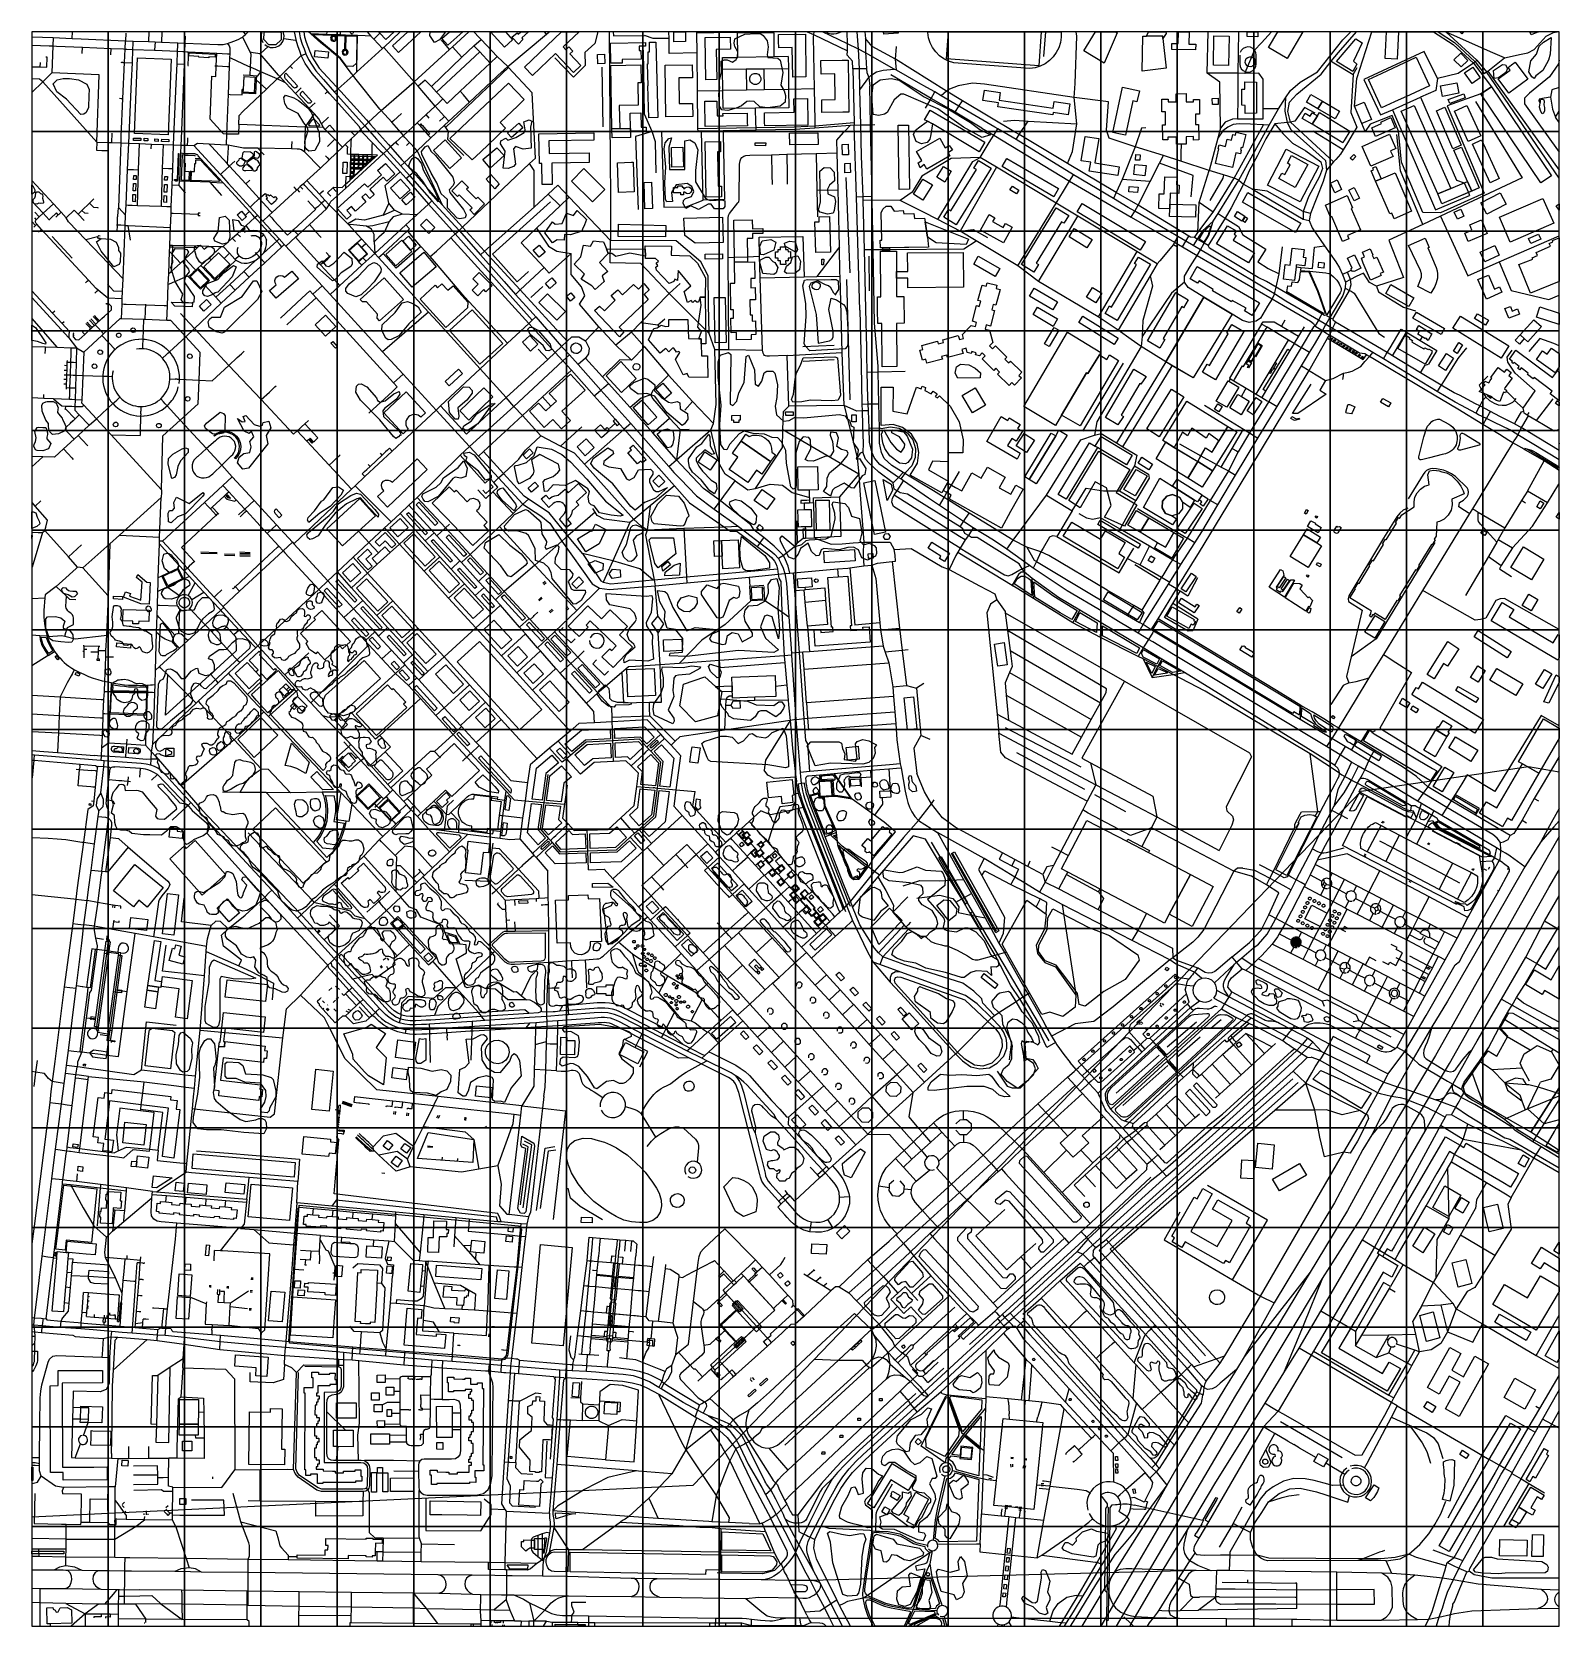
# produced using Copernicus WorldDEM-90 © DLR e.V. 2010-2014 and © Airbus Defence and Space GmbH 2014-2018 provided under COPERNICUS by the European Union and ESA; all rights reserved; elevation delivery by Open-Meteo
# Model space of a CAD drawing. Header units: metres. Extents: x -907 to 907, y -946 to 946.
import ezdxf

# ---------------------------------------------------------------- set-up
doc = ezdxf.new("R2010")
doc.units = ezdxf.units.M
for name, color, linetype in [('GREEN_ATLAS_BUILDING_OSM_HEIGHT', 8, 'Continuous'), ('GREEN_ATLAS_BUILDING_OSM_LEVELS', 9, 'Continuous'), ('GREEN_ATLAS_TERRAIN_COP90', 3, 'Continuous'), ('OSM_BUILDING', 8, 'Continuous'), ('OSM_GREEN_EXISTING', 94, 'Continuous'), ('OSM_HYDROGRAPHY', 5, 'Continuous'), ('OSM_ROAD_LOCAL', 9, 'Continuous'), ('OSM_ROAD_MAJOR', 30, 'Continuous'), ('SITE_BORDER', 3, 'Continuous')]:
    doc.layers.add(name, color=color, linetype=linetype)

msp = doc.modelspace()

# ---------------------------------------------------------------- linework, layer by layer
at = {"layer": 'GREEN_ATLAS_BUILDING_OSM_HEIGHT'}
for points, elevation in [([(-777.291, 817.107), (-785.876, 817.43), (-785.769, 820.235), (-777.185, 819.924)], 11.801), ([(-769.026, 816.707), (-773.471, 816.874), (-773.358, 819.879), (-768.919, 819.712)], 11.121), ([(-756.752, 816.206), (-760.785, 816.35), (-760.685, 819.167), (-756.652, 819.022)], 10.3), ([(-744.004, 815.582), (-752.588, 815.905), (-752.482, 818.71), (-743.897, 818.399)], 9.611), ([(-783.418, 757.429), (-786.382, 757.54), (-786.057, 766.257), (-783.093, 766.145)], 12.494), ([(-782.918, 770.81), (-785.882, 770.921), (-785.707, 775.663), (-782.743, 775.552)], 12.37), ([(-746.43, 756.004), (-749.481, 756.115), (-749.156, 765.077), (-746.105, 764.965)], 10.06), ([(-745.917, 770.075), (-748.974, 770.186), (-748.818, 774.483), (-745.761, 774.372)], 9.933), ([(-783.894, 744.605), (-786.864, 744.716), (-786.545, 753.154), (-783.581, 753.043)], 12.636), ([(-746.867, 743.837), (-749.925, 743.948), (-749.637, 751.908), (-746.58, 751.796)], 10.198), ([(154.658, 557.744), (150.594, 556.642), (147.468, 568.219), (151.3, 569.254), (150.012, 574.019), (168.632, 579.051), (169.532, 575.722), (175.628, 577.37), (174.734, 580.698), (193.26, 585.708), (194.567, 580.876), (199.462, 582.201), (198.137, 587.177), (208.622, 597.83), (213.668, 596.461), (214.999, 601.437), (210.041, 602.762), (214.981, 621.23), (218.251, 620.35), (219.882, 626.45), (216.612, 627.33), (221.527, 645.709), (226.479, 644.395), (227.567, 648.469), (239.165, 645.375), (238.139, 641.556), (242.935, 640.276), (237.945, 621.619), (234.619, 622.51), (232.987, 616.409), (236.314, 615.519), (231.362, 597.006), (226.554, 598.287), (225.234, 593.366), (230.286, 591.997), (234.269, 577.626), (230.174, 573.563), (233.838, 569.922), (237.32, 573.429), (250.863, 559.982), (248.568, 557.666), (253.051, 553.213), (255.352, 555.529), (268.869, 542.104), (265.306, 538.519), (268.288, 535.558), (259.835, 527.042), (257.015, 529.836), (253.564, 526.363), (239.877, 539.944), (242.303, 542.393), (237.82, 546.846), (235.394, 544.397), (221.771, 557.922), (225.322, 561.496), (221.733, 565.058), (218.282, 561.64), (213.686, 562.842), (214.368, 565.403), (209.278, 566.75), (208.628, 564.301), (203.951, 565.548), (202.595, 570.635), (197.593, 569.277), (198.893, 564.479), (180.468, 559.503), (179.611, 562.653), (173.515, 560.995), (174.365, 557.855), (155.977, 552.879)], 12.916), ([(-544.116, 572.794), (-546.18, 570.88), (-551.519, 576.624), (-549.456, 578.539)], 15.528), ([(-571.714, 250.691), (-562.267, 259.43), (-528.173, 222.583), (-537.62, 213.845), (-540.79, 217.273), (-558.603, 200.787), (-567.413, 210.116), (-569.651, 207.934), (-572.164, 209.715), (-576.847, 213.255), (-579.255, 217.273), (-581.036, 220.346), (-578.992, 222.394), (-587.626, 232.157), (-569.813, 248.632)], 18.754), ([(-508.159, 195.644), (-497.036, 183.276), (-492.891, 178.668), (-536.782, 139.194), (-542.447, 136.389), (-548.399, 136.211), (-554.351, 137.691), (-558.816, 142.901), (-560.304, 147.175), (-560.304, 153.309), (-557.934, 158.842), (-512.123, 200.052)], 17.395), ([(-539.283, -64.398), (-531.637, -57.497), (-529.736, -59.612), (-518.269, -49.259), (-520.157, -47.166), (-512.986, -40.687), (-500.119, -54.925), (-488.364, -67.938), (-487.301, -69.586), (-486.832, -71.601), (-487.114, -73.315), (-488.214, -74.862), (-489.733, -75.519), (-491.74, -75.519), (-493.235, -74.885), (-494.416, -73.883), (-496.48, -75.742), (-492.159, -80.529), (-496.373, -84.325), (-500.8, -88.332), (-505.114, -83.545), (-507.897, -86.061), (-507.152, -87.553), (-506.834, -89.423), (-507.278, -91.237), (-508.553, -92.662), (-510.341, -93.208), (-512.004, -93.152), (-513.524, -92.518), (-514.73, -91.594), (-526.403, -78.669)], 19.812), ([(-282.925, -135.632), (-285.101, -84.614), (-269.426, -83.946), (-269.639, -79.003), (-246.517, -78.024), (-246.311, -82.966), (-232.662, -82.388), (-230.486, -133.394), (-243.823, -133.973), (-243.591, -138.86), (-245.017, -143.046), (-247.368, -146.229), (-250.356, -148.333), (-254.264, -149.257), (-258.153, -149.124), (-261.917, -147.42), (-265.331, -143.769), (-266.844, -139.806), (-266.981, -134.953)], 15.152), ([(344.479, -442.873), (347.049, -443.096), (348.706, -445.066), (348.481, -447.638), (346.511, -449.297), (343.935, -449.074), (342.278, -447.104), (342.503, -444.532)], 11.523), ([(-813.342, -732.004), (-836.538, -731.514), (-836.338, -722.085), (-836.169, -714.204), (-834.044, -714.248), (-812.973, -714.693)], 24.081), ([(196.092, -746.208), (197.168, -733.818), (209.191, -734.864), (208.115, -747.243)], 14.251), ([(380.092, -749.637), (380.049, -745.05), (382.481, -745.028), (382.525, -749.614)], 13.03), ([(380.111, -758.019), (380.067, -753.433), (382.5, -753.41), (382.543, -757.997)], 13.214), ([(380.449, -764.542), (380.405, -759.511), (382.462, -759.488), (382.5, -764.52)], 13.352), ([(401.513, -788.91), (400.588, -783.801), (402.832, -783.389), (403.758, -788.509)], 13.812)]:
    msp.add_lwpolyline(points, close=True, dxfattribs=dict(at, elevation=elevation))
at = {"layer": 'GREEN_ATLAS_BUILDING_OSM_LEVELS'}
for points, elevation in [([(-630.054, 946.216), (-611.705, 946.216), (-610.547, 945.002), (-610.748, 936.598), (-616.831, 930.809), (-625.234, 931.009), (-631.03, 937.087), (-630.824, 945.481)], 8.234), ([(-486.345, 937.065), (-493.372, 944.546), (-494.94, 946.216), (-476.598, 946.216)], 8.981), ([(-478.636, 929.507), (-460.44, 946.216), (-444.841, 946.216), (-471.495, 921.737)], 8.98), ([(-412.605, 930.408), (-419.776, 938.345), (-410.87, 946.216), (-394.827, 946.216)], 10.419), ([(-335.963, 936.976), (-345.511, 928.182), (-362.139, 946.216), (-344.488, 946.216)], 11.582), ([(-325.047, 939.036), (-323.521, 937.121), (-328.804, 931.688), (-336.607, 939.837), (-330.63, 944.98), (-329.342, 943.488), (-326.161, 946.216), (-316.822, 946.216)], 11.188), ([(-275.772, 928.304), (-272.527, 924.898), (-268.957, 928.315), (-264.337, 923.484), (-267.963, 920.022), (-254.87, 906.308), (-263.567, 898.003), (-285.013, 920.456), (-312.186, 894.519), (-321.658, 904.437), (-277.897, 946.216), (-257.006, 946.216)], 10.413), ([(-178.142, 929.251), (-185.738, 929.117), (-185.651, 924.186), (-183.613, 924.219), (-183.425, 913.866), (-205.865, 913.465), (-205.783, 909.191), (-219.282, 908.946), (-219.714, 932.768), (-178.223, 933.514)], 11.128), ([(-175.284, 882.274), (-174.872, 882.285), (-175.566, 908.434), (-174.728, 908.456), (-175.097, 922.349), (-173.221, 922.393), (-173.528, 933.893), (-165.8, 934.093), (-163.424, 844.581), (-174.272, 844.292)], 10.5), ([(-130.53, 934.616), (-144.285, 934.471), (-144.407, 946.216), (-130.651, 946.216)], 9.673), ([(-77.248, 925.521), (-93.991, 925.276), (-93.485, 889.543), (-106.515, 889.365), (-107.228, 939.425), (-77.454, 939.848)], 8.764), ([(11.711, 943.422), (12.436, 892.716), (-3.27, 892.482), (-3.764, 927.536), (-19.951, 927.302), (-20.058, 935.139), (-20.17, 942.965)], 7.424), ([(121.827, 944.88), (104.727, 943.511), (104.643, 946.216), (121.805, 946.216)], 6.276), ([(381.962, 945.013), (366.45, 909.191), (342.497, 923.573), (356.268, 946.216), (379.728, 946.216)], 8.661), ([(416.544, 941.128), (435.832, 941.518), (436.182, 938.457), (440.184, 903.091), (411.46, 899.74), (412.48, 941.05)], 9.23), ([(439.99, 944.401), (436.182, 938.457), (435.832, 941.518), (416.544, 941.128), (419.139, 946.216), (439.798, 946.216)], 8.124), ([(467.144, 931.655), (475.191, 931.488), (475.022, 924.954), (446.849, 925.288), (446.849, 932.49), (454.226, 932.49), (454.565, 946.216), (467.407, 946.216)], 8.857), ([(514.705, 941.295), (513.949, 906.308), (496.086, 906.697), (496.842, 941.685)], 10.527), ([(549.018, 940.427), (536.045, 940.572), (536.112, 946.216), (549.087, 946.216)], 11.029), ([(665.299, 937.889), (672.79, 933.102), (662.548, 911.35), (666.512, 907.71), (661.723, 899.384), (642.316, 910.939)], 4.691), ([(714.13, 913.677), (700.075, 914.434), (701.792, 946.216), (715.888, 946.216)], 2.626), ([(-570.307, 924.263), (-554.476, 922.705), (-555.233, 915.035), (-571.064, 916.582)], 8.53), ([(55.233, 912.542), (62.486, 912.631), (63.299, 850.915), (56.246, 850.815), (31.349, 850.492), (31.149, 865.62), (47.005, 865.832), (46.599, 896.411), (30.28, 896.2), (30.068, 912.208)], 9.216), ([(695.579, 896.901), (736.82, 916.137), (747.049, 894.196), (752.582, 882.341), (729.611, 871.632), (711.341, 863.116), (695.904, 855.913), (680.142, 889.71)], 1.884), ([(-655.433, 877.932), (-654.601, 893.261), (-641.609, 892.56), (-641.772, 889.565), (-642.616, 873.947), (-655.608, 874.648)], 9.186), ([(-219.232, 906.341), (-183.656, 906.998), (-183.269, 885.881), (-187.333, 885.814), (-186.845, 859.142), (-209.222, 858.741), (-208.728, 831.434), (-217.863, 831.267)], 10.35), ([(-138.058, 861.223), (-122.096, 861.379), (-121.946, 845.683), (-154.02, 845.371), (-154.62, 906.898), (-122.546, 907.209), (-122.396, 891.78), (-138.352, 891.636)], 10.634), ([(804.039, 904.337), (812.779, 891.803), (803.182, 885.124), (794.448, 897.658)], 0.213), ([(-340.584, 885.491), (-321.983, 865.865), (-329.68, 858.574), (-350.688, 838.659), (-344.223, 831.835), (-355.233, 821.404), (-373.996, 803.627), (-383.838, 794.298), (-395.711, 805.664), (-402.432, 812.098), (-410.504, 819.812)], 10.132), ([(224.365, 877.186), (243.154, 874.415), (241.759, 864.986), (305.99, 855.468), (307.203, 863.617), (325.797, 860.856), (323.853, 847.742), (305.827, 850.414), (305.408, 847.598), (240.146, 857.271), (240.871, 862.181), (222.546, 864.897)], 11.932), ([(408.259, 876.118), (405.414, 863.06), (400.506, 864.34), (391.597, 823.464), (383.725, 825.245), (376.635, 826.848), (388.389, 880.782)], 12.168), ([(442.528, 866.21), (442.547, 863.116), (451.938, 863.182), (451.869, 872.812), (463.93, 872.901), (464.005, 863.216), (472.483, 863.283), (472.464, 865.865), (479.667, 865.921), (479.792, 848.511), (474.772, 848.477), (474.859, 836.432), (478.586, 836.455), (478.723, 817.887), (472.383, 817.842), (472.352, 821.838), (463.699, 821.772), (463.761, 812.933), (457.928, 812.888), (452.313, 812.844), (452.251, 821.282), (441.853, 821.204), (441.878, 818.076), (436.02, 818.031), (435.888, 836.054), (439.196, 836.076), (439.089, 851.472), (434.975, 851.438), (434.869, 866.155)], 13.266), ([(547.186, 886.682), (547.43, 849.791), (533.825, 849.457), (533.775, 858.852), (529.986, 859.097), (529.942, 878.155), (533.594, 878.344), (533.562, 886.793)], 12.927), ([(611.767, 871.843), (625.516, 863.906), (620.276, 854.834), (606.527, 862.771)], 6.899), ([(765.668, 882.196), (785.063, 885.825), (787.464, 873.324), (767.969, 869.695)], 0.617), ([(826.335, 881.038), (897.511, 775.307), (884.913, 766.835), (813.742, 872.556)], 0.499), ([(-93.448, 864.095), (-93.191, 846.507), (-86.063, 846.607), (-86.107, 849.479), (-57.359, 849.88), (-57.19, 838.214), (-57.14, 834.662), (-107.153, 833.95), (-107.578, 863.895)], 12.939), ([(14.08, 867.023), (14.48, 838.77), (14.53, 835.609), (-36.564, 834.885), (-36.614, 838.503), (-36.783, 850.303), (-1.663, 850.804), (-1.888, 866.789)], 11.956), ([(159.741, 853.364), (224.815, 815.17), (218.05, 803.649), (162.592, 836.878), (156.828, 840.162), (152.976, 841.843)], 9.337), ([(494.723, 867.335), (501.769, 867.491), (501.944, 859.988), (494.898, 859.821)], 12.638), ([(625.516, 863.906), (646.011, 852.084), (640.771, 843.011), (620.276, 854.834)], 5.348), ([(734.5, 858.863), (778.035, 760.39), (762.467, 753.811), (719.244, 852.128)], 1.478), ([(790.334, 811.597), (780.305, 807.3), (760.885, 852.596), (770.914, 856.893)], 0.46), ([(813.517, 822.629), (798.712, 815.905), (782.274, 852.106), (797.074, 858.83)], 0.215), ([(-183.531, 849.958), (-183.231, 833.171), (-177.285, 833.282), (-177.198, 828.54), (-195.873, 828.195), (-195.936, 831.668), (-196.267, 849.724)], 9.4), ([(121.814, 835.33), (134.163, 835.531), (135.344, 759.377), (122.99, 759.188)], 10.013), ([(143.104, 816.139), (140.24, 824.499), (142.034, 829.174), (145.88, 832.447), (156.828, 840.162), (162.592, 836.878), (160.529, 824.276), (159.522, 818.788), (156.24, 814.948), (149.418, 813.144)], 9.641), ([(619.626, 846.462), (621.989, 850.358), (658.228, 828.417), (651.375, 817.107), (649.831, 814.558), (613.592, 836.488)], 4.981), ([(695.723, 837.334), (694.979, 839.171), (706.796, 844.536), (712.01, 832.369), (688.608, 822.128), (684.238, 832.258)], 2.229), ([(-304.589, 825.289), (-239.552, 826.38), (-239.408, 817.798), (-292.766, 816.907), (-292.516, 801.768), (-244.967, 802.558), (-244.779, 791.103), (-289.352, 790.357), (-288.927, 765.188), (-300.588, 764.988), (-301.007, 790.168), (-304.001, 790.112)], 11.165), ([(-208.728, 831.434), (-195.936, 831.668), (-195.873, 828.195), (-195.742, 820.725), (-217.663, 820.324), (-217.863, 831.267)], 9.59), ([(-89.165, 816.139), (-88.89, 803.894), (-92.635, 803.805), (-92.578, 801.3), (-92.16, 782.342), (-91.803, 766.179), (-91.734, 763.151), (-87.989, 763.24), (-87.702, 750.371), (-105.94, 749.959), (-107.396, 815.738)], 13.628), ([(-6.846, 812.265), (-7.015, 825.957), (26.679, 826.369), (26.848, 812.677)], 12.578), ([(155.796, 783.277), (152.638, 788.821), (148.018, 784.891), (145.761, 790.925), (149.994, 793.474), (143.798, 804.339), (171.239, 820.013), (177.654, 808.758), (182.393, 811.274), (186.314, 806.142), (181.124, 802.669), (183.237, 798.962)], 9.343), ([(384.294, 786.049), (382.593, 775.563), (348.818, 781.029), (350.513, 791.515), (339.29, 793.329), (343.954, 822.128), (360.141, 819.512), (355.483, 790.702)], 13.564), ([(518.632, 785.281), (498.455, 790.135), (502.651, 807.567), (501.919, 807.745), (502.988, 812.187), (510.629, 810.35), (512.667, 818.822), (517.494, 817.653), (519.107, 824.365), (522.208, 823.62), (523.04, 827.093), (534.494, 824.332), (530.668, 808.424), (529.061, 808.814), (528.404, 806.076), (529.273, 805.864), (528.204, 801.422), (522.827, 802.725)], 13.738), ([(705.358, 824.644), (712.905, 807.623), (706.971, 804.996), (706.571, 804.818), (709.447, 798.328), (683.1, 786.639), (672.671, 810.15)], 3.293), ([(835.382, 772.09), (824.753, 767.225), (803.764, 813.044), (814.393, 817.909)], 1.176), ([(62.548, 812.799), (62.886, 800.309), (55.865, 800.12), (55.527, 812.61)], 11.386), ([(250.994, 796.035), (312.286, 760.234), (306.627, 750.549), (245.336, 786.35)], 14.778), ([(404.233, 800.543), (409.335, 800.242), (408.953, 793.819), (403.845, 794.12)], 13.753), ([(577.398, 778.669), (580.855, 776.776), (587.245, 788.398), (583.938, 790.213), (588.958, 799.352), (608.284, 788.721), (593.216, 761.325), (573.74, 772.034)], 10.153), ([(661.123, 793.875), (658.628, 796.202), (662.698, 800.61), (665.199, 798.272)], 5.196), ([(797.774, 768.739), (781.662, 805.653), (790.496, 809.504), (811.642, 761.069), (767.412, 742.111), (762.467, 753.811)], 2.256), ([(811.642, 761.069), (802.807, 757.217), (797.774, 768.739), (781.662, 805.653), (790.496, 809.504)], 1.72), ([(-491.603, 776.565), (-496.111, 781.53), (-486.801, 789.968), (-475.584, 777.6), (-485.032, 769.028), (-489.433, 773.882), (-505.552, 759.266), (-500.206, 753.377), (-505.496, 748.579), (-510.472, 754.056), (-514.893, 750.048), (-509.922, 744.56), (-522.208, 733.417), (-527.26, 738.994), (-532.662, 734.096), (-527.604, 728.519), (-532.543, 724.044), (-543.948, 736.612), (-511.61, 765.945), (-507.859, 761.815)], 11.393), ([(-537.064, 791.66), (-532.387, 791.526), (-532.781, 778.012), (-537.451, 778.157)], 9.386), ([(-251.344, 784.09), (-226.185, 759.255), (-240.884, 744.371), (-266.043, 769.207)], 11.122), ([(-210.116, 755.47), (-211.454, 790.758), (-194.854, 791.393), (-192.735, 791.47), (-191.397, 756.182)], 10.262), ([(64.912, 790.235), (65.012, 786.45), (65.206, 779.159), (58.672, 778.992), (58.378, 790.057)], 11.037), ([(184.976, 780.795), (177.11, 768.015), (167.907, 773.67), (175.766, 786.461)], 9.085), ([(176.072, 726.293), (181.799, 735.499), (184.357, 733.907), (214.743, 782.754), (211.742, 784.624), (217.338, 793.619), (232.325, 784.301), (190.609, 717.254)], 10.698), ([(416.143, 787.418), (414.762, 775.351), (401.669, 776.854), (403.051, 788.921)], 13.89), ([(695.504, 771.767), (711.842, 778.791), (731.48, 733.206), (710.773, 724.289), (707.821, 731.135), (705.458, 730.122), (688.771, 768.861)], 4.471), ([(-468.882, 771.433), (-457.484, 758.609), (-469.463, 747.967), (-480.861, 760.791)], 12.111), ([(-388.289, 761.603), (-390.484, 759.422), (-379.023, 747.911), (-377.016, 749.915), (-369.12, 741.989), (-381.549, 729.621), (-386.695, 734.787), (-384.013, 737.458), (-399.318, 752.82), (-401.332, 750.817), (-407.897, 757.407), (-395.955, 769.296)], 12.262), ([(-169.864, 736.401), (-178.704, 736.1), (-179.774, 767.414), (-170.933, 767.726)], 10.552), ([(151.35, 771.533), (162.473, 764.698), (151.325, 746.575), (140.209, 753.41)], 9.469), ([(257.509, 763.251), (265.068, 758.464), (262.204, 753.922), (254.602, 758.787)], 14.496), ([(406.821, 761.726), (406.227, 755.514), (395.636, 756.527), (396.23, 762.75)], 14.094), ([(452.551, 773.726), (452.232, 764.509), (455.414, 764.398), (455.064, 754.535), (444.898, 754.891), (444.404, 741.688), (444.235, 736), (431.287, 736.456), (431.912, 754.123), (437.764, 753.922), (438.477, 774.216)], 14.026), ([(648.355, 759.076), (640.14, 755.325), (634.994, 766.758), (643.266, 770.565)], 7.899), ([(669.551, 748.768), (663.217, 745.507), (656.946, 758.509), (663.242, 761.448)], 7.114), ([(778.035, 760.39), (793.916, 767.058), (797.774, 768.739), (802.807, 757.217), (798.987, 755.603), (767.412, 742.111), (762.467, 753.811)], 2.82), ([(-626.954, 749.291), (-628.692, 751.128), (-627.579, 752.186), (-626.447, 753.254), (-624.709, 751.407), (-623.108, 752.921), (-619.47, 749.069), (-617.756, 750.694), (-615.312, 748.112), (-616.994, 746.52), (-616.719, 746.23), (-621.996, 741.232), (-628.36, 747.956)], 10.144), ([(100.375, 699.053), (102.395, 699.109), (101.857, 731.569), (103.539, 735.933), (107.559, 739.284), (113.261, 739.284), (116.95, 733.584), (127.685, 734.252), (128.692, 730.234), (140.428, 730.568), (141.434, 724.534), (153.176, 725.202), (153.845, 720.838), (205.496, 700.055), (202.482, 693.676), (167.125, 695.758), (156.727, 702.459), (157.734, 690.726), (111.754, 689.914), (103.701, 689.769), (100.719, 689.724)], 9.483), ([(100.375, 699.053), (102.395, 699.109), (101.857, 731.569), (103.539, 735.933), (107.559, 739.284), (113.261, 739.284), (116.95, 733.584), (127.685, 734.252), (128.692, 730.234), (140.428, 730.568), (141.434, 724.534), (153.176, 725.202), (153.901, 720.571), (156.727, 702.459), (157.734, 690.726), (100.719, 689.724)], 9.606), ([(340.465, 742.635), (415.412, 697.261), (409.26, 687.097), (334.313, 732.46)], 14.789), ([(474.828, 726.159), (458.272, 726.66), (443.966, 727.083), (444.235, 736), (444.404, 741.688), (475.266, 740.764)], 13.889), ([(537.132, 755.514), (599.994, 719.269), (593.422, 707.881), (530.561, 744.126)], 11.787), ([(655.133, 752.186), (661.41, 737.347), (659.672, 736.612), (670.808, 711.165), (655.389, 704.396), (656.984, 700.534), (649.35, 697.361), (636.82, 726.939), (635.113, 726.204), (629.211, 740.597)], 9.164), ([(836.751, 755.203), (843.76, 741.8), (820.67, 729.733), (813.661, 743.136)], 2.522), ([(887.37, 748.624), (900.256, 719.024), (848.512, 696.515), (835.669, 726.137)], 1.581), ([(-282.969, 699.32), (-288.308, 695.758), (-297.712, 707.703), (-288.308, 720.66), (-285.507, 718.122), (-277.123, 718.634), (-272.039, 730.835), (-263.392, 728.286), (-259.072, 734.13), (-248.143, 723.465), (-250.688, 717.209), (-252.826, 711.966), (-253.739, 709.74), (-266.956, 705.164), (-274.328, 705.665), (-274.578, 698.808)], 11.961), ([(-86.845, 726.226), (-85.97, 696.259), (-119.151, 695.302), (-131.43, 704.441), (-132.506, 724.901)], 13.412), ([(-51.269, 723.143), (-51.075, 712.422), (-38.796, 712.645), (-38.689, 706.99), (-51.219, 706.745), (-51.113, 700.979), (-57.34, 700.856), (-56.94, 679.305), (-56.828, 673.271), (-72.302, 672.982), (-72.408, 678.815), (-73.227, 722.731)], 12.726), ([(28.217, 720.927), (28.042, 726.838), (40.471, 727.206), (41.728, 684.715), (24.04, 684.192), (22.952, 720.771)], 10.212), ([(205.496, 700.055), (202.482, 693.676), (167.125, 695.758), (156.727, 702.459), (153.901, 720.571)], 9.289), ([(229.73, 729.465), (236.557, 725.681), (234.031, 721.128), (246.686, 714.103), (249.225, 718.679), (257.146, 714.282), (246.861, 695.769), (219.463, 710.975)], 13.948), ([(324.422, 728.286), (318.732, 719.046), (315.85, 720.816), (285.688, 671.824), (288.583, 670.043), (283.031, 661.037), (268.132, 670.21), (309.522, 737.469)], 16.096), ([(793.597, 727.54), (785.751, 724), (782.08, 732.226), (789.902, 735.755)], 3.626), ([(803.07, 710.998), (800.412, 717.298), (814.374, 723.176), (821.226, 706.89), (798.787, 697.439), (794.585, 707.424)], 4.076), ([(-154.239, 702.905), (-210.629, 703.272), (-210.273, 718), (-154.139, 716.497)], 11.007), ([(537.733, 672.192), (500, 694.578), (512.705, 715.996), (523.04, 709.862), (520.826, 706.133), (523.221, 704.708), (519.788, 698.931), (544.792, 684.092)], 13.386), ([(747.58, 701.246), (752.257, 690.448), (750.906, 689.847), (760.735, 666.704), (761.717, 662.507), (762.073, 659.045), (762.198, 653.969), (760.754, 648.503), (758.903, 644.017), (754.251, 635.913), (738.771, 643.961), (743.06, 655.227), (743.153, 658.933), (741.884, 662.985), (727.804, 692.608)], 6.372), ([(865.699, 652.867), (858.584, 669.965), (875.203, 676.533), (874.621, 677.902), (880.955, 680.73), (879.367, 684.481), (896.204, 691.962), (894.904, 695.023), (899.299, 696.994), (898.724, 698.43), (906.59, 701.895), (906.59, 649.887), (872.683, 635.89)], 1.713), ([(-693.635, 675.709), (-684.85, 684.114), (-678.223, 677.19), (-671.658, 670.333), (-689.252, 653.501), (-702.438, 667.282)], 10.949), ([(-241.791, 644.929), (-254.495, 652.811), (-250.688, 658.655), (-262.63, 670.6), (-254.752, 679.238), (-251.701, 693.22), (-243.566, 691.695), (-240.009, 698.051), (-232.981, 697.461), (-227.81, 697.027), (-224.547, 688.634), (-222.471, 683.301), (-232.893, 672.637), (-222.977, 661.961), (-229.586, 656.618), (-227.048, 649.761), (-237.977, 640.354)], 11.44), ([(-147.174, 691.84), (-147.487, 681.019), (-137.783, 680.685), (-125.372, 680.251), (-116.475, 671.613), (-106.953, 654.436), (-107.203, 631.282), (-113.155, 631.137), (-115.324, 625.404), (-116.975, 625.415), (-119.338, 627.419), (-121.883, 624.992), (-124.046, 627.397), (-128.404, 624.847), (-132.043, 637.939), (-124.353, 644.929), (-134.982, 657.72), (-139.352, 662.974), (-140.115, 651.03), (-143.166, 652.811), (-144.435, 650.017), (-150.025, 647.724), (-165.024, 663.23), (-165.787, 666.781), (-163.499, 668.819), (-165.531, 671.613), (-162.736, 673.906), (-166.043, 677.201), (-178.236, 677.246), (-178.198, 679.85), (-178.367, 688.377), (-178.498, 692.196)], 11.863), ([(120.051, 631.916), (128.704, 631.983), (128.961, 600.313), (119.995, 600.235), (120.414, 548.827), (102.882, 548.683), (102.463, 600.001), (97.574, 599.968), (97.449, 615.786), (97.318, 631.593), (101.282, 631.627), (100.844, 685.873), (103.701, 685.895), (111.754, 685.962), (119.726, 686.029), (119.92, 661.895), (119.87, 653.924)], 13.042), ([(133.219, 661.716), (133.037, 683.936), (199.256, 684.47), (199.594, 643.048), (133.406, 642.514), (133.312, 653.757), (119.87, 653.924), (119.92, 661.895)], 11.071), ([(603.707, 687.977), (602.638, 678.826), (605.796, 678.459), (604.645, 668.652), (594.541, 669.843), (594.235, 667.249), (592.341, 651.063), (579.473, 652.577), (581.53, 670.132), (587.358, 669.453), (589.721, 689.624)], 13.063), ([(663.492, 681.442), (671.258, 665.657), (663.08, 661.639), (662.723, 662.373), (661.11, 661.583), (660.279, 663.264), (659.403, 665.045), (661.016, 665.835), (655.314, 677.424)], 10.186), ([(675.441, 679.305), (673.09, 684.671), (682.362, 688.8), (685.569, 681.542), (684.669, 681.108), (686.463, 677.09), (690.302, 678.804), (692.228, 674.496), (698.162, 661.171), (694.304, 659.423), (695.367, 656.974), (682.768, 651.341), (673.777, 671.479), (671.927, 677.702)], 8.925), ([(830.274, 692.786), (835.551, 681.208), (818.275, 673.338), (813.005, 684.915)], 5.082), ([(-707.828, 643.883), (-718.782, 655.316), (-714.211, 659.69), (-709.66, 664.054), (-708.034, 662.351), (-698.706, 652.611), (-697.305, 651.141), (-706.427, 642.414)], 11.189), ([(-48.531, 673.427), (-48.156, 653.423), (-53.214, 653.334), (-53.12, 648.38), (-53.014, 642.581), (-47.924, 642.681), (-47.655, 628.142), (-54.308, 628.02), (-53.976, 610.287), (-51.407, 610.331), (-51.269, 602.962), (-47.48, 603.029), (-47.18, 586.832), (-52.701, 586.732), (-52.595, 580.921), (-70.001, 580.598), (-70.164, 589.27), (-76.429, 589.147), (-76.748, 606.368), (-73.546, 606.435), (-73.728, 616.254), (-76.748, 616.198), (-77.341, 647.935), (-71.839, 648.035), (-72.302, 672.982)], 12.617), ([(242.56, 665.423), (237.245, 655.983), (211.679, 670.388), (216.994, 679.828)], 12.845), ([(367.619, 612.046), (372.852, 620.884), (375.084, 619.56), (377.454, 623.567), (390.059, 644.807), (402.438, 665.691), (404.939, 669.91), (402.632, 671.279), (407.171, 678.926), (421.627, 670.366), (381.987, 603.53)], 15.109), ([(550.919, 624.458), (542.322, 609.663), (533.193, 614.962), (535.163, 618.346), (518.425, 627.541), (517.475, 625.949), (494.979, 638.963), (495.992, 640.566), (479.161, 650.896), (477.379, 647.846), (468.363, 653.089), (476.772, 667.55)], 16.238), ([(621.345, 672.793), (627.81, 672.08), (627.104, 665.713), (620.645, 666.425)], 12.296), ([(-611.073, 657.152), (-608.547, 656.473), (-606.483, 654.87), (-598.043, 662.195), (-590.209, 653.178), (-616.706, 630.157), (-624.546, 639.174), (-616.593, 646.087), (-617.894, 648.358), (-618.219, 650.952), (-617.531, 653.468), (-615.931, 655.538), (-613.661, 656.83)], 13.057), ([(-496.661, 606.19), (-496.442, 611.278), (-509.366, 625.76), (-514.118, 625.627), (-516.744, 628.621), (-488.258, 654.18), (-465.412, 628.721), (-493.904, 603.162)], 13.934), ([(-367.594, 637.805), (-370.064, 640.276), (-377.31, 633.007), (-383.881, 639.564), (-376.716, 646.744), (-383.087, 653.1), (-375.703, 660.492), (-360.297, 645.119)], 12.165), ([(-232.818, 620.662), (-226.898, 615.051), (-213.911, 627.697), (-218.676, 633.363), (-211.067, 639.998), (-205.271, 634.087), (-192.341, 646.521), (-186.326, 640.71), (-179.992, 647.501), (-173.709, 640.154), (-179.717, 634.443), (-174.797, 628.732), (-209.166, 595.526), (-203.889, 590.038), (-209.016, 584.372), (-238.602, 615.385)], 11.06), ([(706.877, 646.165), (734.163, 630.636), (728.254, 620.261), (700.969, 635.79)], 8.04), ([(822.602, 657.62), (830.017, 640.966), (835.807, 643.538), (838.683, 637.115), (820.426, 629.022), (810.216, 652.087)], 7.379), ([(-716.243, 619.704), (-736.707, 620.551), (-741.271, 625.504), (-716.043, 624.458)], 12.097), ([(-702.307, 614.862), (-707.678, 620.673), (-699.224, 628.476), (-693.854, 622.654)], 12.447), ([(-273.259, 614.105), (-283.462, 603.897), (-304.545, 624.97), (-294.335, 635.178)], 11.282), ([(-262.067, 630.792), (-267.081, 626.617), (-271.827, 632.306), (-266.812, 636.491)], 11.321), ([(-83.519, 631.081), (-82.181, 577.548), (-95.298, 577.214), (-96.636, 630.747)], 11.379), ([(311.185, 625.66), (305.665, 616.276), (277.998, 632.54), (283.519, 641.924)], 13.264), ([(352.77, 642.881), (363.574, 636.247), (356.377, 624.536), (345.567, 631.17)], 14.25), ([(451.563, 636.703), (466.225, 628.087), (460.76, 618.792), (458.597, 620.061), (436.432, 582.357), (438.589, 581.088), (432.568, 570.846), (417.907, 579.462)], 17.114), ([(311.167, 605.433), (305.996, 596.572), (281.993, 610.576), (287.17, 619.437)], 12.467), ([(382.962, 582.568), (378.292, 575.11), (336.532, 601.27), (341.203, 608.717)], 13.91), ([(737.07, 613.415), (770.651, 593.967), (766.568, 586.91), (732.981, 606.357)], 9.224), ([(789.502, 608.851), (796.773, 604.376), (846.723, 573.551), (837.795, 559.08), (780.574, 594.379)], 11.078), ([(822.627, 603.953), (819.244, 598.231), (806.321, 605.867), (809.703, 611.589)], 10.173), ([(848.705, 620.384), (850.844, 614.84), (857.196, 617.289), (859.503, 611.311), (846.711, 606.368), (842.266, 617.901)], 6.341), ([(-127.904, 604.71), (-127.485, 592.342), (-127.135, 582.168), (-114.949, 581.867), (-111.917, 581.789), (-111.861, 575.934), (-111.723, 561.562), (-104.402, 561.752), (-104.37, 557.666), (-104.208, 536.137), (-126.554, 536.515), (-128.486, 540.757), (-133.3, 539.22), (-142.353, 557.51), (-137.151, 565.792), (-138.621, 566.716), (-141.147, 565.959), (-142.478, 567.941), (-143.879, 570.023), (-145.436, 571.002), (-150.444, 566.371), (-154.101, 570.223), (-155.502, 569.11), (-160.654, 565.024), (-174.715, 580.821), (-168.163, 594.301), (-164.08, 594.914), (-161.698, 596.606), (-159.385, 598.242), (-154.183, 596.405), (-150.25, 596.995), (-150.25, 604.899)], 11.585), ([(271.17, 501.672), (323.046, 589.704), (362.53, 565.47), (360.916, 562.854), (347.249, 540.657), (345.492, 541.347), (315.825, 491.309), (308.566, 479.063)], 14.379), ([(312.523, 592.075), (301.294, 572.839), (295.761, 576.067), (306.996, 595.303)], 12.294), ([(498.562, 533.365), (483.369, 542.293), (488.914, 551.722), (491.603, 550.141), (513.761, 587.834), (512.136, 588.791), (518.082, 598.899), (532.206, 590.594)], 17.908), ([(869.394, 578.327), (865.243, 582.123), (860.36, 586.576), (876.591, 604.587), (885.632, 596.35)], 4.704), ([(723.602, 585.218), (724.328, 584.795), (724.903, 585.797), (729.111, 583.359), (728.535, 582.368), (732.643, 579.997), (731.587, 578.171), (732.274, 577.77), (745.179, 570.301), (746.123, 569.778), (747.03, 571.347), (751.006, 569.054), (751.532, 569.967), (755.914, 567.429), (755.389, 566.527), (756.039, 566.149), (747.693, 551.699), (715.112, 570.524)], 9.963), ([(855.389, 568.408), (898.643, 535.948), (904.764, 543.907), (906.59, 542.503), (906.59, 508.434), (895.767, 516.545), (898.255, 519.862), (877.047, 535.758), (875.934, 534.278), (868.888, 539.554), (870.001, 541.035), (861.673, 547.28), (859.928, 544.942), (857.565, 546.712), (859.309, 549.05), (853.038, 553.748), (852.201, 552.623), (850.45, 553.937), (851.288, 555.061), (847.505, 557.9)], 5.895), ([(865.243, 582.123), (859.422, 575.711), (854.57, 580.108), (860.36, 586.576)], 6.491), ([(906.59, 564.438), (906.59, 548.436), (901.757, 541.592), (879.58, 557.254), (886.857, 567.562), (892.578, 563.522), (897.674, 570.735)], 3.798), ([(-207.265, 554.95), (-189.071, 534.868), (-206.702, 518.103), (-224.709, 537.796)], 12), ([(192.753, 535.113), (189.69, 541.057), (191.29, 548.727), (196.08, 551.588), (205.783, 551.065), (213.392, 546.846), (219.676, 541.503), (219.188, 535.391)], 13.253), ([(369.432, 557.366), (372.665, 562.664), (383.381, 556.097), (338.008, 478.429), (315.825, 491.309), (345.492, 541.347), (347.249, 540.657), (360.916, 562.854)], 16.328), ([(-415.993, 531.339), (-400.244, 545.855), (-395.336, 540.545), (-411.085, 526.018)], 13.109), ([(-304.996, 505.624), (-296.567, 496.34), (-290.321, 501.995), (-283.875, 507.84), (-292.297, 517.135), (-267.031, 540.033), (-249.719, 520.942), (-277.304, 495.928), (-267.156, 484.73), (-277.91, 474.978), (-288.064, 486.177), (-298.481, 476.737), (-315.793, 495.839)], 11.138), ([(401.682, 545.655), (416.343, 537.039), (410.166, 528.166), (408.716, 529.012), (386.545, 491.309), (389.227, 489.739), (382.681, 479.798), (368.025, 488.414)], 17.113), ([(816.925, 528.144), (818.263, 531.484), (823.302, 529.469), (824.728, 532.475), (826.572, 535.302), (825.459, 536.137), (834.206, 547.781), (841.728, 542.137), (844.466, 545.788), (849.706, 541.859), (846.967, 538.207), (850.981, 535.202), (842.234, 523.547), (841.69, 522.1), (844.16, 521.109), (842.822, 517.769), (840.427, 518.738), (836.176, 507.405), (832.231, 508.619), (829.048, 510.467), (826.572, 512.938), (826.084, 513.595), (811.567, 519.517), (818.982, 527.32)], 10.596), ([(-465.912, 469.156), (-488.858, 494.092), (-462.067, 518.749), (-439.115, 493.813), (-444.679, 488.693), (-446.355, 490.162), (-448.124, 491.153), (-450.056, 491.787), (-452.076, 492.032), (-454.108, 491.887), (-456.065, 491.342), (-457.884, 490.418), (-459.485, 489.171), (-460.81, 487.624), (-461.811, 485.854), (-462.442, 483.917), (-462.692, 481.902), (-462.536, 479.876), (-461.992, 477.906), (-461.073, 476.091), (-459.954, 474.644)], 15.809), ([(-387.908, 485.453), (-398.431, 496.374), (-370.001, 523.758), (-359.478, 512.838)], 12.959), ([(-147.243, 517.435), (-155.483, 510.233), (-165.893, 522.144), (-157.653, 529.346)], 12.981), ([(115.756, 524.526), (115.675, 495.828), (132.381, 492.878), (143.623, 524.571), (149.125, 522.645), (150.475, 525.74), (154.508, 524.148), (153.714, 520.664), (161.11, 516.689), (163.274, 519.673), (168.082, 516.556), (165.993, 513.461), (168.419, 511.658), (171.02, 514.363), (183.594, 501.795), (194.141, 483.494), (199.193, 461.809), (198.831, 446.647), (181.03, 446.692), (180.999, 435.727), (162.673, 436.762), (158.053, 426.376), (181.387, 413.04), (180.299, 410.925), (175.228, 401.863), (173.734, 399.002), (136.038, 419.875), (144.911, 434.213), (146.567, 447.081), (144.335, 457.579), (137.527, 468.733), (127.191, 476.614), (115.831, 480.099), (101.832, 479.086), (101.613, 524.526)], 13.859), ([(225.641, 503.053), (210.16, 493.891), (197.93, 514.541), (213.411, 523.703)], 13.232), ([(547.149, 511.825), (553.576, 507.55), (553.826, 507.394), (543.354, 491.631), (536.345, 496.273), (546.817, 512.036)], 15.928), ([(-182.462, 509.175), (-164.668, 488.681), (-174.822, 479.865), (-192.616, 500.359)], 13.481), ([(436.295, 461.364), (464.574, 507.739), (513.386, 477.817), (502.763, 460.963), (490.534, 469.523), (487.676, 464.013), (470.551, 475.635), (465.456, 466.874), (459.541, 470.948), (449.55, 453.015)], 15.914), ([(502.451, 495.082), (497.405, 498.266), (501.594, 504.89), (506.64, 501.695)], 16.161), ([(-231.462, 479.887), (-226.103, 473.987), (-223.409, 476.425), (-220.489, 473.208), (-230.33, 464.28), (-238.608, 473.408)], 12.393), ([(-65.75, 491.086), (-65.656, 485.242), (-67.188, 485.219), (-67.15, 482.681), (-73.059, 482.581), (-73.102, 485.119), (-75.603, 485.075), (-75.697, 490.93)], 14.655), ([(71.946, 491.576), (72.046, 483.294), (67.031, 483.238), (66.931, 491.509)], 15.609), ([(263.755, 475.546), (269.595, 472.206), (262.017, 460.395), (256.915, 463.612), (251.569, 455.208), (266.769, 445.968), (263.086, 438.944), (227.235, 460.128), (244.292, 489.505), (252.138, 484.941), (253.845, 487.88), (266.762, 480.076)], 13.933), ([(312.623, 473.553), (322.665, 467.453), (285.87, 409.767), (277.516, 414.843), (308.897, 466.774)], 16.441), ([(481.343, 442.951), (486.876, 452.313), (494.61, 447.304), (513.386, 477.817), (523.834, 471.416), (499.631, 432.665), (495.054, 425.341), (477.473, 436.406)], 15.28), ([(-249.619, 443.018), (-259.091, 453.46), (-248.331, 463.212), (-238.858, 452.77)], 11.971), ([(-194.804, 450.243), (-196.705, 452.391), (-192.822, 455.82), (-177.354, 438.365), (-181.649, 434.558), (-183.656, 436.829), (-187.389, 433.523), (-198.956, 446.569)], 13.566), ([(-39.915, 421.333), (-46.424, 425.864), (-56.502, 411.403), (-67.381, 418.984), (-78.717, 426.877), (-68.501, 441.526), (-74.722, 445.868), (-73.496, 447.627), (-64.562, 460.451), (-29.617, 436.105)], 14.361), ([(303.501, 470.035), (308.897, 466.774), (277.516, 414.843), (272.121, 418.105)], 15.953), ([(321.327, 391.522), (311.979, 397.199), (349.212, 458.436), (355.802, 454.339), (358.534, 452.703)], 18.55), ([(355.802, 454.339), (362.855, 466.095), (399.862, 443.898), (392.81, 432.142), (358.534, 452.703)], 18.801), ([(449.55, 453.015), (477.473, 436.406), (495.054, 425.341), (482.937, 405.693), (465.937, 416.502), (428.092, 439.244), (439.602, 459.282)], 15.566), ([(477.473, 436.406), (465.937, 416.502), (428.092, 439.244), (439.602, 459.282)], 15.725), ([(906.208, 457.523), (906.59, 458.115), (906.59, 457.277)], 7.138), ([(-488.889, 401.507), (-490.621, 404.067), (-491.434, 407.574), (-490.984, 410.691), (-489.002, 412.973), (-486.57, 414.12), (-483.519, 414.264), (-480.911, 413.274), (-478.604, 411.86), (-449.212, 439.489), (-437.214, 426.832), (-484.344, 382.171), (-496.336, 394.828)], 16.768), ([(-115.637, 435.293), (-107.64, 447.627), (-93.185, 438.254), (-99.287, 428.847), (-101.182, 425.92)], 14.281), ([(419.601, 426.176), (406.759, 434.424), (411.16, 441.27), (424.003, 433.022)], 17.339), ([(495.054, 425.341), (482.937, 405.693), (465.937, 416.502), (477.473, 436.406)], 15.261), ([(-162.167, 405.637), (-169.451, 412.917), (-162.38, 419.975), (-155.102, 412.695)], 13.593), ([(180.299, 410.925), (185.182, 408.197), (189.996, 405.515), (197.555, 401.285), (209.491, 422.658), (220.514, 416.502), (227.817, 429.582), (249.025, 417.738), (241.897, 404.98), (255.452, 397.411), (261.423, 408.097), (270.139, 403.233), (255.321, 376.705), (244.41, 357.169), (224.972, 368.022), (182.35, 391.822), (184.926, 396.442), (179.861, 399.27), (175.228, 401.863)], 15.152), ([(417.656, 419.24), (403.32, 395.307), (390.002, 402.943), (404.339, 426.877)], 17.971), ([(687.826, 256.057), (686.52, 253.931), (685.457, 254.577), (683.575, 251.515), (681.387, 252.862), (683.268, 255.924), (682.731, 256.257), (684.038, 258.384), (658.24, 274.236), (664.818, 284.933), (663.911, 285.49), (667.956, 292.069), (669.044, 291.401), (681.893, 312.307), (680.986, 312.852), (684.838, 319.12), (686.145, 318.318), (698.162, 337.855), (696.992, 338.578), (700.337, 344.011), (701.269, 343.432), (713.417, 363.191), (712.404, 363.814), (715.949, 369.57), (717.281, 368.757), (719.82, 372.887), (734.538, 382.316), (734.325, 388.561), (735.432, 393.859), (738.058, 399.125), (741.947, 403.533), (746.836, 406.806), (752.394, 408.721), (750.525, 420.387), (752.788, 425.307), (757.715, 425.975), (764.368, 425.174), (767.431, 423.983), (772.758, 422.647), (778.748, 419.452), (785.669, 412.929), (787.926, 409.867), (790.058, 406.806), (792.591, 401.618), (794.054, 397.756), (779.204, 391.377), (779.705, 384.776), (778.279, 378.308), (775.059, 372.52), (770.307, 367.911), (764.436, 364.85), (761.529, 364.059), (760.716, 347.751), (758.372, 343.944), (759.403, 343.298), (755.677, 337.242), (754.902, 337.71), (739.64, 312.886), (740.571, 312.307), (737.289, 306.975), (735.963, 307.787), (717.137, 277.163), (718.388, 276.395), (714.93, 270.774), (713.967, 271.364), (699.968, 248.588)], 10.838), ([(-411.117, 406.272), (-405.177, 400.06), (-402.863, 402.275), (-389.715, 388.516), (-386.138, 391.934), (-382.131, 392.613), (-377.435, 390.564), (-375.297, 387.47), (-374.815, 383.551), (-376.447, 379.599), (-378.642, 377.496), (-365.912, 364.182), (-370.17, 360.107), (-364.443, 354.118), (-382.962, 336.419), (-398.537, 352.694), (-414.68, 369.581), (-431.305, 386.969)], 14.697), ([(-289.265, 394.182), (-285.551, 395.607), (-281.599, 396.097), (-273.609, 403.21), (-270.045, 399.214), (-257.759, 410.168), (-248.199, 399.448), (-260.491, 388.494), (-257.165, 384.765), (-265.156, 377.64), (-266.1, 373.777), (-267.938, 370.249), (-270.57, 367.254), (-266.475, 362.445), (-271.789, 357.825), (-280.249, 367.621), (-274.165, 374.523), (-273.171, 376.438), (-272.658, 378.531), (-272.665, 380.69), (-273.19, 382.783), (-274.196, 384.698), (-275.635, 386.301), (-277.416, 387.525), (-279.436, 388.282), (-281.58, 388.538), (-283.719, 388.271), (-285.738, 387.503), (-287.508, 386.268), (-292.735, 381.614), (-301.776, 391.756), (-296.555, 396.42), (-292.535, 391.911)], 12.436), ([(-39.652, 403.11), (-24.653, 392.479), (-34.082, 379.188), (-49.081, 389.819)], 13.614), ([(94.292, 413.697), (106.928, 352.237), (93.71, 349.521), (81.074, 410.98)], 15.918), ([(459.51, 387.848), (456.221, 393.37), (447.78, 396.988), (440.703, 395.095), (435.694, 389.195), (435.144, 381.136), (439.227, 374.69), (447.243, 371.718), (452.263, 368.2), (447.599, 361.043), (412.992, 381.748), (432.406, 416.324), (447.761, 406.862), (473.853, 390.442), (468.45, 381.748)], 16.125), ([(452.263, 368.2), (447.599, 361.043), (412.992, 381.748), (432.406, 416.324), (447.761, 406.862), (453.113, 415.389), (482.681, 396.787), (477.323, 388.26), (473.853, 390.442), (468.45, 381.748), (459.51, 387.848), (459.278, 380.145), (454.608, 374), (447.243, 371.718)], 15.751), ([(-517.075, 392.212), (-498.531, 371.907), (-518.682, 353.506), (-537.701, 336.14), (-556.246, 356.456)], 13.52), ([(10.792, 379.087), (13.918, 379.176), (18.426, 379.31), (18.995, 358.827), (15.912, 358.738), (11.636, 358.627), (6.828, 358.493), (3.445, 358.393), (2.876, 378.865)], 13.57), ([(454.608, 374), (447.243, 371.718), (439.227, 374.69), (435.144, 381.136), (435.694, 389.195), (440.703, 395.095), (447.78, 396.988), (456.221, 393.37), (459.51, 387.848), (459.278, 380.145)], 15.592), ([(462.586, 350.612), (453.295, 356.868), (473.346, 386.635), (482.643, 380.379)], 14.955), ([(489.771, 391.989), (484.138, 383.173), (480.38, 385.499), (482.349, 388.505), (479.123, 390.542), (482.85, 396.442)], 14.958), ([(-225.091, 355.499), (-233.05, 338.667), (-249.062, 328.816), (-258.659, 344.411), (-242.647, 354.263), (-241.897, 353.039), (-237.414, 361.655)], 13.002), ([(358.828, 361.577), (361.692, 366.419), (409.516, 338.111), (406.646, 333.257)], 19.264), ([(409.135, 352.159), (394.717, 360.731), (404.877, 377.985), (419.582, 369.347)], 18.012), ([(449.362, 351.848), (439.252, 334.404), (429.886, 339.825), (409.135, 352.159), (419.582, 369.347)], 16.491), ([(611.992, 365.996), (617.306, 362.902), (616.912, 362.256), (624.184, 357.97), (620.507, 351.658), (607.934, 359.072)], 13.954), ([(-68.094, 343.287), (-66.456, 309.824), (-86.145, 308.867), (-86.889, 324.029), (-87.783, 342.319)], 13.036), ([(110.104, 350.612), (112.311, 347.272), (110.516, 343.688), (106.521, 343.454), (104.314, 346.805), (106.109, 350.378)], 15.385), ([(446.899, 321.491), (427.348, 332.823), (426.21, 333.48), (429.886, 339.825), (439.252, 334.404), (449.362, 351.848), (460.685, 345.28)], 15.114), ([(603.026, 349.198), (618.913, 339.513), (624.396, 336.163), (608.641, 310.336), (587.27, 323.361)], 13.654), ([(607.29, 356.189), (623.177, 346.504), (618.913, 339.513), (603.026, 349.198)], 13.913), ([(33.663, 329.261), (70.07, 331.676), (70.958, 318.318), (34.55, 315.902)], 14.236), ([(182.994, 327.235), (176.966, 317.483), (171.12, 321.101), (172.721, 323.929), (157.346, 333.435), (161.761, 340.359)], 13.944), ([(864.255, 334.96), (888.458, 320.288), (873.609, 295.798), (849.406, 310.47)], 9.082), ([(-745.342, 288.651), (-750.831, 300.151), (-733.669, 308.344), (-728.185, 296.845)], 15.214), ([(-148.568, 313.576), (-157.622, 306.006), (-158.628, 311.606), (-151.738, 317.361)], 14.013), ([(457.859, 285.278), (470.082, 303.535), (475.603, 299.839), (463.386, 281.594)], 13.721), ([(-770.001, 292.904), (-765.987, 292.681), (-767.15, 266.833), (-777.304, 267.367), (-797.686, 275.171), (-795.454, 281.549), (-789.565, 279.479), (-790.59, 276.551), (-777.072, 271.575), (-775.659, 293.16), (-782.237, 298.648), (-780.911, 302.021)], 17.71), ([(-39.765, 287.538), (-39.64, 285.089), (-38.996, 272.855), (-51.632, 272.187), (-51.738, 274.236), (-52.401, 286.87)], 13.314), ([(50.7, 299.36), (62.217, 300.229), (66.656, 241.185), (65.037, 241.062), (65.462, 235.452), (80.255, 236.565), (80.03, 239.537), (87.301, 240.083), (88.671, 221.86), (23.521, 216.962), (22.083, 236.098), (29.767, 236.676), (30.017, 233.27), (44.736, 234.372), (44.329, 239.727), (42.747, 239.604), (38.327, 298.436)], 13.057), ([(26.054, 296.644), (26.873, 294.807), (25.941, 293.037), (23.971, 292.648), (22.446, 293.95), (22.508, 295.954), (24.115, 297.156)], 13.633), ([(-809.697, 273.078), (-809.522, 276.573), (-798.849, 276.028), (-799.031, 272.532)], 19.393), ([(-230.318, 249.445), (-220.032, 260.109), (-199.619, 240.439), (-209.022, 230.676), (-193.435, 215.659), (-216.625, 191.592), (-229.774, 204.271), (-220.364, 214.023), (-218.188, 211.93), (-213.005, 217.307), (-243.766, 246.962), (-248.568, 241.975), (-246.061, 239.56), (-256.877, 228.339), (-269.87, 240.862), (-246.536, 265.063)], 14.003), ([(458.39, 274.158), (474.34, 263.694), (476.428, 266.877), (477.16, 266.399), (479.061, 265.152), (473.327, 256.413), (454.752, 268.603)], 13.225), ([(904.889, 200.253), (826.047, 247.129), (838.958, 268.848), (852.638, 260.721), (847.424, 251.949), (899.493, 220.991), (905.464, 231.032), (906.59, 230.362), (906.59, 203.113)], 10.39), ([(-767.169, 259.586), (-767.65, 246.116), (-779.798, 246.55), (-779.911, 243.378), (-786.907, 243.634), (-786.795, 246.795), (-798.699, 247.218), (-798.218, 260.688)], 18.765), ([(447.386, 263.582), (473.177, 248.599), (472.615, 247.652), (474.722, 246.417), (472.021, 241.83), (469.914, 243.066), (466.831, 237.845), (441.04, 252.818)], 13.146), ([(805.539, 228.005), (810.372, 235.663), (849.831, 210.594), (844.998, 202.991)], 11.03), ([(-636.726, 211.017), (-635.388, 209.581), (-634.319, 208.435), (-636.245, 206.642), (-619.638, 188.876), (-617.906, 190.49), (-615.975, 188.419), (-627.666, 177.499), (-633.856, 184.122), (-636.27, 181.874), (-640.521, 186.416), (-637.983, 188.798), (-648.48, 200.03)], 19.085), ([(-156.853, 224.442), (-134.876, 225.355), (-134.307, 211.796), (-156.284, 210.884)], 15.575), ([(527.71, 212.654), (530.668, 217.585), (531.837, 216.895), (532.243, 217.563), (534.019, 216.505), (533.612, 215.826), (542.785, 210.338), (542.597, 210.026), (544.729, 208.757), (541.959, 204.115)], 11.926), ([(774.29, 222.394), (787.539, 214.056), (774.159, 193.24), (769.301, 196.267), (758.309, 178.223), (749.875, 183.455)], 10.924), ([(-826.597, 199.818), (-829.111, 199.863), (-829.073, 202.067), (-826.56, 202.023)], 26.314), ([(-640.521, 186.416), (-636.27, 181.874), (-634.269, 179.725), (-648.524, 166.4), (-665.393, 184.456), (-651.138, 197.781)], 19.432), ([(-167.613, 190.668), (-166.325, 158.319), (-198.937, 157.016), (-200.231, 189.366)], 16.363), ([(818.863, 188.219), (810.647, 174.104), (801.494, 179.714), (809.947, 193.685)], 11.799), ([(863.442, 172.367), (855.22, 158.541), (824.528, 176.775), (832.743, 190.601)], 10.604), ([(897.886, 184.089), (887.239, 166.69), (878.71, 171.911), (889.352, 189.31)], 8.426), ([(-479.205, 165.488), (-477.698, 166.868), (-462.592, 150.515), (-465.262, 148.055), (-461.598, 144.092), (-488.008, 119.691), (-497.586, 110.841), (-521.67, 136.901), (-511.81, 146.007), (-484.519, 171.232)], 16.701), ([(-107.809, 180.772), (-94.836, 169.339), (-87.276, 162.705), (-92.478, 134.24), (-118.757, 127.394), (-137.333, 146.385), (-133.094, 171.866)], 15.918), ([(-24.228, 182.308), (-23.74, 168.994), (-23.309, 157.217), (-48.168, 156.304), (-74.841, 155.335), (-74.872, 157.773), (-74.959, 159.61), (-75.122, 163.183), (-75.334, 169.907), (-75.722, 180.427)], 15.225), ([(732.093, 160.089), (736.907, 168.037), (739.702, 166.334), (744.516, 174.148), (816.637, 130.166), (806.533, 113.657), (732.568, 158.942)], 11.753), ([(905.152, 171.232), (894.435, 149.38), (888.277, 151.138), (898.18, 172.623), (903.257, 182.842), (906.59, 180.712), (906.59, 173.745)], 7.461), ([(-75.122, 163.183), (-87.276, 162.705), (-94.836, 169.339), (-75.334, 169.907)], 15.353), ([(729.304, 149.836), (725.678, 143.903), (716.925, 149.168), (720.507, 155.191)], 10.772), ([(786.864, 169.194), (810.735, 155.268), (807.771, 150.159), (783.969, 164.296)], 11.963), ([(-541.847, 134.852), (-531.974, 124.099), (-537.576, 118.945), (-547.455, 129.698)], 17.125), ([(732.968, 146.096), (739.546, 142.122), (736.932, 137.791), (730.355, 141.765)], 10.992), ([(-662.004, 106.433), (-634.85, 132.437), (-614.655, 111.397), (-642.597, 84.77)], 21.057), ([(681.524, 116.897), (681.787, 117.342), (684.606, 115.65), (684.381, 115.238), (684.113, 114.737), (687.057, 112.989), (704.383, 102.737), (721.708, 92.484), (739.033, 82.221), (756.358, 71.968), (761.266, 69.063), (753.995, 57.007), (674.265, 104.796)], 10.837), ([(773.383, 109.817), (759.491, 85.727), (746.123, 93.464), (760.122, 117.787)], 11.621), ([(762.504, 121.85), (763.974, 120.971), (768.757, 128.774), (779.029, 122.496), (774.446, 114.949), (775.853, 114.114), (773.383, 109.817), (760.122, 117.787)], 11.975), ([(882.362, 66.102), (863.123, 77.189), (858.534, 79.927), (887.951, 130.633), (906.59, 119.819), (906.59, 107.864)], 6.891), ([(-747.48, 91.104), (-747.33, 96.035), (-737.889, 95.757), (-738.183, 85.872), (-747.63, 86.15)], 26.747), ([(74.222, 98.206), (75.685, 82.888), (61.704, 81.553), (60.241, 96.881)], 13.032), ([(809.972, 93.508), (801.938, 80.15), (775.534, 96.191), (783.619, 109.494)], 12.291), ([(-526.66, 76.944), (-526.328, 76.588), (-530.555, 72.736), (-530.88, 73.092), (-536.345, 79.07), (-537.089, 79.883), (-539.452, 82.465), (-536.62, 85.059), (-530.855, 90.314), (-529.548, 88.889), (-527.135, 86.239), (-522.283, 80.929)], 16.735), ([(815.993, 25.336), (820.314, 32.361), (832.593, 25.002), (863.123, 77.189), (882.362, 66.102), (850.056, 9.93), (845.135, 12.791), (839.289, 2.716), (836.851, 4.13), (824.603, 11.243), (812.023, 18.835)], 9.568), ([(-3.826, 58.587), (-1.894, 39.986), (-3.926, 39.774), (-3.051, 31.348), (-15.668, 30.034), (-16.544, 38.461), (-32.206, 36.836), (-34.138, 55.437)], 16.346), ([(41.984, 57.263), (43.035, 39.173), (29.424, 38.383), (28.367, 56.472)], 15.33), ([(65.587, 50.784), (65.106, 58.955), (76.422, 59.634), (76.91, 51.452)], 13.87), ([(781.505, 66.981), (767.713, 44.183), (757.202, 50.55), (770.995, 73.337)], 11.469), ([(-493.46, 37.459), (-507.484, 24.668), (-520.339, 38.784), (-506.321, 51.552)], 16.599), ([(-387.032, 3.896), (-389.821, 4.653), (-392.522, 6), (-394.754, 7.748), (-396.749, 9.952), (-398.274, 12.39), (-399.293, 15.128), (-399.931, 17.967), (-399.987, 20.884), (-399.525, 23.778), (-398.493, 26.605), (-397.093, 29.066), (-395.136, 31.292), (-392.953, 33.162), (-390.315, 34.554), (-387.639, 35.544), (-384.55, 35.889), (-381.824, 35.889), (-381.255, 40.654), (-360.841, 38.194), (-361.048, 36.468), (-361.323, 34.164), (-349.637, 32.772), (-351.632, 16.108), (-353.676, -0.968), (-366.093, 0.512), (-366.243, -0.768), (-366.637, -4.052), (-384.757, -1.881), (-384.119, 3.484)], 15.712), ([(112.023, 45.485), (112.617, 45.519), (113.067, 37.76), (103.02, 37.17), (100.375, 37.014), (99.925, 44.784)], 13.438), ([(674.309, 39.708), (664.768, 22.698), (663.017, 21.707), (660.685, 20.984), (657.534, 21.485), (669.326, 42.502)], 11.395), ([(-557.096, -38.561), (-584.419, -64.376), (-644.698, -0.59), (-617.375, 25.225)], 19.401), ([(-470.489, 19.67), (-480.374, 10.531), (-493.491, 24.724), (-483.606, 33.863)], 16.743), ([(-743.772, -9.618), (-742.566, 1.815), (-733.55, 0.857), (-733.919, -2.661), (-727.504, -3.34), (-728.342, -11.243)], 26.918), ([(109.085, -12.59), (103.701, -18.947), (98.337, -25.27), (92.916, -31.67), (87.414, -27.006), (86.564, -28.019), (84.725, -28.275), (82.775, -26.616), (82.6, -24.635), (83.444, -23.644), (78.648, -19.581), (85.832, -11.11), (89.465, -14.193), (103.876, 2.805), (106.465, 0.612), (107.359, 1.213), (108.341, 1.447), (109.522, 1.391), (110.71, 0.768), (111.486, -0.156), (111.698, -1.247), (111.579, -2.46), (111.11, -3.328), (114.499, -6.2)], 14.878), ([(323.921, -31.392), (345.686, 10.13), (393.254, -14.583), (419.057, -27.997), (468.807, -53.845), (443.56, -101.156), (438.245, -111.776), (416.825, -100.499), (361.548, -71.411), (323.246, -51.263), (315.612, -47.244)], 9.17), ([(570.157, -48.402), (597.949, 6.868), (597.411, 7.169), (596.824, 7.503), (600.231, 14.349), (604.827, 16.375), (610.079, 17.399), (615.187, 16.253), (617.087, 15.251), (618.932, 14.271), (583.481, -55.304)], 13.354), ([(-742.841, -35.288), (-725.966, -20.36), (-723.427, -23.232), (-712.617, -13.681), (-676.904, -54.057), (-704.576, -78.536)], 24.978), ([(-373.884, -54.124), (-391.816, -51.964), (-388.596, -25.292), (-389.746, -25.147), (-388.464, -14.516), (-363.311, -17.544), (-364.624, -28.453), (-370.695, -27.719)], 17.183), ([(-779.761, -84.603), (-786.138, -92.429), (-809.703, -73.248), (-784.394, -42.157), (-750.831, -69.474), (-769.763, -92.74)], 30.281), ([(-745.729, -76.577), (-732.581, -78.124), (-738.177, -125.913), (-751.325, -124.377)], 26.616), ([(-686.732, -93.82), (-674.546, -82.989), (-660.029, -99.319), (-672.214, -110.151)], 24.553), ([(167.819, -90.826), (176.216, -84.269), (183.4, -84.725), (191.609, -95.223), (190.39, -102.403), (181.993, -108.971)], 14.613), ([(-790.853, -117.943), (-789.189, -104.896), (-769.007, -107.468), (-770.67, -120.514)], 29.87), ([(-761.004, -132.381), (-753.639, -133.461), (-760.485, -179.959), (-752.644, -181.117), (-753.664, -187.996), (-756.183, -187.629), (-768.863, -185.759)], 28.977), ([(-743.46, -156.27), (-741.153, -147.476), (-739.546, -141.331), (-736.732, -142.066), (-735.494, -137.335), (-729.398, -138.927), (-732.243, -149.803), (-724.972, -151.706), (-727.279, -160.512)], 26.971), ([(47.849, -173.302), (51.651, -169.784), (58.009, -176.675), (54.208, -180.193)], 13.345), ([(889.289, -191.77), (886.482, -196.457), (866.656, -184.534), (877.185, -167.024), (897.005, -178.946), (906.59, -162.369), (906.59, -201.885)], 10.056), ([(-736.157, -223.463), (-731.849, -189.878), (-753.095, -187.15), (-751.575, -175.273), (-716.45, -179.781), (-722.289, -225.244)], 28.496), ([(-677.116, -199.507), (-674.859, -179.213), (-626.941, -184.545), (-629.192, -204.828)], 27.11), ([(-216.537, -184.846), (-216.337, -197.681), (-224.765, -197.815), (-224.797, -195.577), (-235.682, -195.744), (-235.813, -187.184), (-224.928, -187.017), (-224.959, -184.968)], 15.63), ([(64.48, -191.113), (68.282, -187.596), (74.64, -194.486), (70.839, -198.004)], 13.024), ([(240.29, -184.635), (236.601, -189.265), (220.27, -176.263), (223.959, -171.632)], 13.693), ([(-759.966, -213.344), (-772.646, -211.474), (-769.688, -191.403), (-757.015, -193.262)], 29.874), ([(80.03, -208.557), (83.325, -205.518), (90.59, -213.399), (87.295, -216.427)], 12.636), ([(-677.185, -236.554), (-681.18, -236.109), (-679.129, -217.63), (-629.43, -223.151), (-631.487, -241.63)], 28.254), ([(96.092, -225.489), (99.675, -222.183), (106.377, -229.452), (102.795, -232.758)], 12.338), ([(134.807, -218.22), (146.317, -231.032), (138.296, -238.235), (126.785, -225.422)], 12.682), ([(-767.069, -238.246), (-763.624, -236.342), (-739.683, -239.025), (-737.045, -241.574), (-737.576, -246.294), (-741.89, -284.622), (-771.902, -281.249), (-767.594, -242.921)], 30.739), ([(-55.402, -246.684), (-58.966, -249.912), (-65.218, -243.01), (-61.654, -239.782)], 13.284), ([(117.138, -240.417), (123.496, -247.307), (119.901, -250.625), (113.543, -243.734)], 12.208), ([(-636.613, -317.505), (-637.132, -322.17), (-684.782, -316.871), (-684.106, -310.759), (-690.24, -310.08), (-684.456, -258.016), (-678.048, -258.729), (-677.341, -252.395), (-629.692, -257.693), (-630.267, -262.881), (-627.179, -263.226), (-628.217, -272.566), (-631.193, -272.232), (-631.724, -276.996), (-679.567, -271.675), (-682.518, -298.247), (-635.219, -303.501), (-635.826, -308.934), (-632.624, -309.29), (-633.575, -317.851)], 30.571), ([(-451.163, -253.074), (-454.033, -274.024), (-474.89, -271.174), (-472.021, -250.213)], 22.924), ([(-348.143, -277.453), (-353.164, -278.744), (-358.309, -278.132), (-362.892, -275.694), (-366.281, -271.775), (-368.025, -266.888), (-367.888, -261.701), (-365.887, -256.914), (-362.292, -253.185), (-357.59, -250.992), (-352.42, -250.647), (-347.468, -252.205), (-343.416, -255.434), (-340.803, -259.92), (-339.99, -265.041), (-341.078, -270.106), (-343.923, -274.447)], 20.69), ([(-279.017, -267.568), (-278.492, -247.285), (-271.383, -247.463), (-271.477, -250.892), (-262.129, -251.126), (-262.561, -267.991)], 18.285), ([(-201.651, -253.508), (-190.259, -259.219), (-180.005, -264.35), (-187.195, -278.711), (-208.841, -267.868)], 17.253), ([(-38.752, -264.295), (-42.804, -267.968), (-50.175, -259.842), (-46.124, -256.168)], 12.875), ([(691.003, -259.063), (692.528, -256.324), (697.43, -259.052), (695.911, -261.79)], 10.104), ([(-21.421, -282.395), (-25.472, -286.069), (-32.844, -277.943), (-28.792, -274.269)], 12.488), ([(156.033, -285.523), (152.232, -289.03), (145.129, -281.327), (148.925, -277.82)], 12.003), ([(-131.499, -308.711), (-132.375, -306.774), (-132.537, -304.659), (-131.962, -302.622), (-130.73, -300.897), (-128.98, -299.705), (-126.929, -299.171), (-124.816, -299.383), (-122.909, -300.295), (-121.42, -301.809), (-120.551, -303.746), (-120.389, -305.861), (-120.958, -307.899), (-122.196, -309.624), (-123.94, -310.815), (-125.997, -311.349), (-128.104, -311.138), (-130.017, -310.225)], 14.833), ([(-5.233, -300.462), (-9.247, -304.103), (-16.713, -295.865), (-12.699, -292.225)], 12.179), ([(355.039, -289.086), (352.595, -286.369), (354.608, -284.566), (357.046, -287.282)], 11.661), ([(-816.481, -382.616), (-822.289, -381.893), (-821.251, -373.488), (-828.317, -372.609), (-827.504, -366.052), (-833.725, -365.273), (-827.966, -318.841), (-820.914, -319.71), (-820.063, -312.841), (-811.685, -313.888), (-811.091, -309.079), (-775.003, -313.554), (-741.672, -317.684), (-742.128, -321.391), (-734.194, -322.381), (-735.444, -332.456), (-730.786, -333.035), (-737.926, -390.642), (-751.688, -388.939), (-750.637, -380.479), (-748.768, -365.384), (-744.541, -331.309), (-776.703, -327.324), (-814.38, -322.648), (-816.162, -336.997), (-820.032, -368.211), (-809.841, -369.481), (-811.542, -383.228)], 30.918), ([(10.717, -317.773), (6.615, -321.491), (-0.988, -313.108), (3.114, -309.39)], 11.964), ([(2.095, -339.124), (12.355, -350.612), (5.596, -356.645), (-4.664, -345.157)], 11.96), ([(27.241, -335.929), (23.246, -339.558), (15.856, -331.398), (19.851, -327.769)], 11.805), ([(42.797, -353.874), (38.314, -357.937), (30.305, -349.098), (34.794, -345.035)], 11.608), ([(904.301, -383.674), (891.109, -376.082), (900.956, -358.972), (902.751, -355.855), (904.601, -352.638), (906.59, -349.181), (906.59, -379.697)], 15.45), ([(-551.888, -368.033), (-552.207, -371.251), (-547.643, -371.651), (-545.129, -371.952), (-546.455, -385.41), (-553.826, -384.687), (-554.239, -388.906), (-554.495, -388.884), (-585.757, -385.8), (-583.706, -364.905)], 27.5), ([(58.047, -371.874), (54.345, -375.225), (47.255, -367.399), (50.95, -364.048)], 11.649), ([(793.491, -377.963), (796.411, -372.943), (858.384, -409.043), (855.458, -414.064), (849.031, -425.096), (839.602, -419.608), (822.608, -409.7), (805.608, -399.804), (788.614, -389.897), (782.518, -386.345), (776.51, -382.85), (770.007, -394.015), (761.523, -408.587), (753.032, -423.159), (744.548, -437.731), (736.063, -452.291), (727.579, -466.863), (719.088, -481.435), (710.604, -496.006), (707.565, -501.227), (702.551, -498.299), (699.45, -503.632), (697.155, -507.572), (692.753, -504.967), (691.159, -504.021), (693.497, -500.003), (771.883, -365.428), (789.002, -375.347)], 11.816), ([(-788.602, -400.516), (-787.851, -394.149), (-782.093, -394.839), (-782.806, -401.195)], 31.281), ([(-782.093, -394.839), (-781.274, -387.893), (-767.794, -389.474), (-769.363, -402.787), (-782.806, -401.195)], 31.536), ([(-716.475, -403.199), (-714.987, -385.555), (-593.904, -395.763), (-595.392, -413.418)], 31.511), ([(574.615, -429.504), (566.5, -415.567), (598.537, -396.91), (606.652, -410.847)], 13.943), ([(871.201, -391.21), (865.299, -401.285), (857.878, -396.943), (863.78, -386.869)], 13.631), ([(-851.663, -400.416), (-846.242, -400.828), (-846.667, -406.394), (-852.082, -405.971)], 30.859), ([(-825.284, -467.709), (-824.821, -460.763), (-825.891, -460.696), (-825.434, -453.805), (-824.365, -453.872), (-824.084, -449.631), (-818.094, -450.02), (-817.487, -440.825), (-818.725, -440.736), (-818.25, -433.612), (-817.012, -433.701), (-816.775, -430.161), (-801.144, -431.196), (-801.813, -441.259), (-800.325, -441.36), (-800.919, -450.343), (-809.897, -449.742), (-810.041, -451.913), (-811.154, -468.644)], 32.162), ([(-721.87, -431.808), (-720.839, -420.264), (-698.687, -422.246), (-699.718, -433.79)], 31.802), ([(-676.966, -431.541), (-675.934, -419.986), (-653.782, -421.968), (-654.814, -433.523)], 30.711), ([(-597.024, -426.064), (-600.569, -464.926), (-649.925, -460.429), (-646.38, -421.556)], 28.862), ([(494.654, -433.233), (469.226, -477.872), (500.663, -495.784), (518.413, -464.625), (495.192, -451.389), (501.575, -440.191), (538.664, -461.33), (534.938, -467.865), (540.221, -470.87), (515.162, -514.864), (510.322, -512.114), (508.134, -515.944), (462.473, -489.928), (458.691, -496.585), (447.118, -489.995), (449.862, -485.175), (446.899, -483.483), (473.402, -436.951), (476.797, -438.888), (483.606, -426.933)], 14.857), ([(-757.721, -444.209), (-754.02, -444.521), (-753.826, -442.206), (-747.424, -442.74), (-740.44, -443.319), (-740.634, -445.623), (-730.768, -446.447), (-730.586, -444.254), (-724.096, -444.799), (-717.438, -445.356), (-717.619, -447.538), (-707.271, -448.395), (-707.09, -446.202), (-700.131, -446.781), (-693.51, -447.326), (-693.691, -449.53), (-683.775, -450.354), (-683.594, -448.128), (-677.022, -448.673), (-669.682, -449.285), (-669.87, -451.501), (-663.042, -452.068), (-663.886, -462.265), (-667.081, -461.998), (-667.2, -463.423), (-683.656, -462.054), (-683.531, -460.529), (-690.334, -459.961), (-690.465, -461.486), (-707.715, -460.05), (-707.571, -458.336), (-714.63, -457.746), (-714.774, -459.471), (-731.255, -458.102), (-731.105, -456.343), (-738.327, -455.742), (-738.47, -457.501), (-755.496, -456.076), (-755.352, -454.384), (-758.54, -454.117)], 31.087), ([(799.881, -442.807), (792.166, -455.931), (782.906, -450.488), (790.627, -437.352)], 12.802), ([(820.164, -463.635), (816.793, -449.141), (833.562, -445.245), (840.309, -474.221), (823.534, -478.128)], 14.472), ([(-583.243, -459.393), (-579.542, -459.694), (-579.355, -457.378), (-572.952, -457.902), (-565.968, -458.469), (-566.156, -460.774), (-556.29, -461.575), (-556.108, -459.393), (-549.625, -459.916), (-542.96, -460.451), (-543.141, -462.644), (-532.787, -463.479), (-532.612, -461.286), (-525.653, -461.853), (-519.026, -462.388), (-519.207, -464.581), (-509.291, -465.393), (-509.109, -463.167), (-502.538, -463.701), (-495.198, -464.302), (-495.379, -466.518), (-488.552, -467.074), (-489.377, -477.26), (-492.572, -477.004), (-492.685, -478.429), (-509.147, -477.093), (-509.022, -475.568), (-515.831, -475.011), (-515.956, -476.536), (-533.212, -475.145), (-533.068, -473.42), (-540.127, -472.841), (-540.271, -474.566), (-556.752, -473.23), (-556.609, -471.471), (-563.83, -470.893), (-563.974, -472.64), (-580.999, -471.26), (-580.855, -469.557), (-584.05, -469.301)], 25.757), ([(-414.487, -465.627), (-414.768, -475.39), (-412.042, -475.468), (-412.179, -480.099), (-413.88, -480.054), (-413.999, -484.206), (-423.196, -483.928), (-423.746, -502.741), (-436.689, -502.363), (-436.176, -484.841), (-429.83, -485.03), (-429.248, -465.193)], 24.215), ([(64.624, -477.527), (54.996, -486.689), (48.556, -479.921), (58.178, -470.759)], 13.288), ([(780.786, -473.108), (776.228, -481.891), (769.338, -478.318), (773.896, -469.534)], 12.393), ([(-841.984, -504.511), (-858.578, -503.12), (-863.167, -502.741), (-865.837, -502.518), (-864.749, -489.438), (-830.355, -492.299), (-831.449, -505.39)], 33.484), ([(900.193, -500.849), (906.59, -490.283), (906.59, -504.717)], 14.044), ([(-865.837, -502.518), (-863.167, -502.741), (-863.761, -509.854), (-865.118, -526.14), (-866.575, -543.64), (-868.125, -562.23), (-869.051, -573.329), (-882.368, -572.216), (-877.129, -509.264), (-876.491, -501.639)], 34.43), ([(-696.705, -506.559), (-700.569, -506.214), (-699.425, -493.513), (-695.561, -493.858)], 30.236), ([(-484.131, -507.917), (-480.061, -508.207), (-480.374, -512.682), (-484.45, -512.404)], 25.015), ([(-275.835, -613.626), (-313.205, -610.231), (-302.576, -493.257), (-265.212, -496.652)], 24.348), ([(19.007, -503.832), (19.582, -492.322), (37.114, -493.201), (36.539, -504.711)], 14.864), ([(707.815, -532.007), (697.643, -526.063), (658.853, -592.854), (645.173, -616.298), (696.799, -646.432), (704.789, -632.74), (718.182, -640.566), (702.544, -667.36), (670.051, -648.392), (624.665, -621.909), (646.267, -585.607), (692.753, -504.967), (697.155, -507.572), (715.124, -517.97)], 14.603), ([(783.081, -529.413), (779.498, -515.042), (795.911, -510.956), (803.07, -539.71), (786.657, -543.796)], 15.329), ([(888.695, -515.042), (884.256, -522.267), (873.771, -515.821), (885.626, -496.518), (906.59, -509.402), (906.59, -526.038)], 14.382), ([(-724.915, -523.78), (-724.615, -516.278), (-718.082, -516.545), (-718.382, -524.037)], 30.908), ([(-515.843, -526.786), (-515.618, -522.723), (-496.092, -523.78), (-496.674, -534.556), (-496.967, -539.187), (-497.243, -545.065), (-499.443, -585.752), (-504.845, -585.463), (-504.958, -587.567), (-510.341, -587.277), (-516.337, -586.954), (-516.225, -584.85), (-522.796, -584.494), (-519.663, -526.586)], 26.768), ([(-442.728, -516.934), (-443.422, -523.959), (-445.236, -542.404), (-445.998, -550.13), (-459.872, -548.772), (-456.602, -515.576)], 25.064), ([(-426.185, -517.769), (-418.957, -518.292), (-398.481, -519.773), (-380.955, -521.042), (-372.415, -521.665), (-373.384, -535.024), (-427.148, -531.128)], 26.041), ([(-340.202, -524.448), (-343.129, -558.49), (-356.865, -557.31), (-356.165, -549.139), (-354.677, -531.751), (-353.945, -523.257)], 26.634), ([(-21.345, -529.703), (-17.869, -526.474), (-14.68, -529.914), (-18.163, -533.142)], 17.149), ([(-587.983, -545.009), (-594.66, -544.72), (-594.279, -536.204), (-587.608, -536.493)], 28.182), ([(-582.887, -547.313), (-583.168, -554.215), (-590.815, -553.892), (-590.534, -547.002)], 28.257), ([(-12.667, -539.599), (-8.916, -536.348), (-6.146, -539.532), (-9.904, -542.794)], 17.3), ([(879.304, -594.936), (827.791, -564.334), (841.915, -540.556), (869.044, -556.675), (884.606, -530.482), (906.59, -543.528), (906.59, -548.956)], 15.606), ([(-548.018, -584.861), (-549.275, -604.097), (-599.662, -600.791), (-596.686, -555.429), (-546.305, -558.724)], 28.444), ([(-443.685, -570.357), (-444.61, -581.021), (-448.724, -580.665), (-450.387, -599.901), (-426.316, -601.982), (-426.072, -599.222), (-415.193, -600.157), (-416.631, -616.732), (-464.699, -612.58), (-460.929, -568.865)], 27.016), ([(150.456, -643.249), (148.674, -643.482), (147.061, -643.26), (145.667, -642.425), (144.767, -641.423), (143.785, -640.332), (143.022, -638.651), (142.929, -637.171), (143.435, -635.523), (144.373, -634.12), (156.64, -623.066), (156.29, -622.677), (155.908, -622.254), (186.595, -594.635), (187.614, -595.771), (188.727, -597.006), (207.409, -580.186), (211.779, -585.04), (193.085, -601.849), (194.004, -602.751), (195.142, -604.02), (164.612, -631.827), (164.155, -631.426), (163.649, -630.959), (151.944, -642.525)], 11.827), ([(745.135, -592.787), (741.14, -577.403), (756.89, -573.307), (764.88, -604.075), (749.131, -608.172)], 15.504), ([(873.152, -597.385), (867.487, -607.137), (830.255, -585.496), (835.926, -575.744)], 17.025), ([(903.989, -633.33), (889.858, -625.393), (906.59, -595.622), (906.59, -628.702)], 13.419), ([(-626.247, -626.974), (-627.816, -650.039), (-640.859, -649.148), (-640.202, -639.542), (-665.668, -637.805), (-664.755, -624.346)], 29.219), ([(66.119, -617.267), (69.645, -613.994), (71.095, -615.552), (67.569, -618.836)], 15.658), ([(70.014, -613.66), (73.54, -610.387), (74.991, -611.957), (71.458, -615.229)], 15.547), ([(73.846, -610.142), (77.373, -606.869), (78.823, -608.428), (75.297, -611.701)], 15.433), ([(125.991, -614.127), (128.179, -612.19), (130.28, -614.562), (128.085, -616.498)], 13.473), ([(771.564, -688.489), (789.214, -656.752), (775.953, -649.382), (764.03, -670.822), (750.187, -663.13), (776.76, -615.341), (790.096, -622.755), (779.104, -642.525), (792.953, -650.228), (806.583, -625.727), (822.702, -634.688), (787.776, -697.506)], 16.99), ([(-884.413, -763.863), (-885.032, -660.792), (-875.472, -660.737), (-875.578, -642.959), (-858.828, -642.859), (-836.563, -642.725), (-822.883, -642.647), (-822.796, -657.442), (-870.782, -657.731), (-870.689, -674.017), (-870.545, -698.129), (-870.382, -724.823), (-870.226, -751.228), (-870.188, -757.607), (-850.737, -757.529), (-832.981, -757.384), (-817.144, -757.284), (-817.056, -772.602), (-869.276, -772.913), (-869.332, -763.774)], 24.999), ([(-575.691, -765.934), (-575.697, -767.303), (-581.305, -767.27), (-581.268, -760.735), (-582.706, -760.724), (-582.174, -669.887), (-583.381, -669.876), (-583.344, -662.919), (-572.821, -662.985), (-572.752, -651.631), (-574.096, -651.62), (-574.059, -644.729), (-566.25, -644.774), (-566.262, -646.967), (-559.091, -647.011), (-552.982, -647.045), (-552.976, -645.831), (-546.699, -645.865), (-546.742, -653.468), (-545.436, -653.479), (-545.473, -659.312), (-553.032, -659.267), (-553.038, -660.959), (-566.969, -660.87), (-567.019, -669.843), (-568.607, -669.832), (-568.619, -672.681), (-565.537, -672.704), (-565.562, -676.767), (-567.062, -676.756), (-567.081, -680.362), (-568.632, -680.351), (-568.638, -681.865), (-568.651, -683.925), (-570.451, -683.914), (-570.52, -695.246), (-568.719, -695.246), (-568.738, -698.519), (-565.624, -698.541), (-565.649, -702.804), (-567.231, -702.793), (-567.25, -706.077), (-568.782, -706.066), (-568.794, -708.003), (-568.801, -709.673), (-570.958, -709.662), (-571.02, -720.226), (-568.863, -720.248), (-568.882, -723.176), (-565.868, -723.198), (-565.899, -728.052), (-567.9, -728.041), (-567.919, -731.068), (-568.926, -731.057), (-568.938, -732.727), (-568.951, -734.998), (-571.045, -734.987), (-571.114, -746.23), (-569.019, -746.241), (-569.032, -748.924), (-565.449, -748.946), (-565.481, -753.967), (-567.406, -753.956), (-567.425, -757.073), (-569.082, -757.062), (-569.088, -758.375), (-569.094, -759.956), (-560.779, -760), (-560.785, -762.071), (-549.5, -762.138), (-546.686, -762.149), (-546.699, -764.308), (-536.72, -764.375), (-536.707, -762.216), (-528.861, -762.26), (-522.79, -762.294), (-522.783, -760.813), (-515.975, -760.846), (-516.018, -768.383), (-514.805, -768.383), (-514.843, -774.35), (-522.364, -774.305), (-522.371, -775.93), (-561.279, -775.708), (-561.285, -777.11), (-567.6, -777.077), (-567.538, -765.978)], 24.598), ([(-487.301, -652.488), (-487.283, -657.141), (-496.63, -657.186), (-496.661, -648.158), (-487.32, -648.124)], 26.246), ([(-387.37, -754.98), (-384.719, -754.991), (-384.7, -752.141), (-387.783, -752.13), (-387.758, -748.056), (-386.263, -748.067), (-386.238, -744.46), (-384.688, -744.471), (-384.682, -742.701), (-384.669, -740.898), (-382.868, -740.909), (-382.8, -729.588), (-384.6, -729.577), (-384.582, -726.304), (-387.695, -726.282), (-387.67, -722.018), (-386.088, -722.029), (-386.07, -718.745), (-384.538, -718.757), (-384.525, -716.853), (-384.519, -715.15), (-382.362, -715.161), (-382.299, -704.597), (-384.457, -704.574), (-384.438, -701.647), (-387.451, -701.624), (-387.42, -696.771), (-385.419, -696.782), (-385.401, -693.754), (-384.394, -693.765), (-384.381, -691.472), (-384.369, -689.825), (-382.274, -689.836), (-382.206, -678.592), (-384.306, -678.581), (-384.288, -675.899), (-387.87, -675.876), (-387.839, -670.856), (-385.913, -670.867), (-385.895, -667.761), (-384.244, -667.761), (-384.231, -666.347), (-384.225, -665.19), (-392.228, -665.145), (-392.241, -666.837), (-406.165, -666.748), (-406.177, -668.173), (-412.017, -668.128), (-411.948, -657.509), (-413.299, -657.497), (-413.255, -650.607), (-405.446, -650.662), (-405.464, -652.844), (-395.273, -652.911), (-392.178, -652.933), (-392.172, -651.709), (-385.901, -651.742), (-385.945, -658.822), (-377.629, -658.878), (-377.623, -657.52), (-372.014, -657.553), (-372.052, -664.088), (-370.601, -664.099), (-371.164, -754.935), (-369.939, -754.947), (-369.982, -761.904), (-380.661, -761.837), (-380.711, -769.563), (-379.498, -769.574), (-379.536, -775.541), (-387.051, -775.496), (-387.064, -777.121), (-425.966, -776.888), (-425.972, -778.301), (-432.293, -778.257), (-432.224, -767.158), (-433.825, -767.147), (-433.788, -761.136), (-425.466, -761.192), (-425.478, -763.251), (-415.149, -763.318), (-411.379, -763.34), (-411.392, -765.5), (-401.413, -765.555), (-401.394, -763.396), (-391.378, -763.462), (-387.42, -763.485)], 24.528), ([(-257.528, -674.284), (-264.962, -673.783), (-263.83, -657.03), (-256.396, -657.531)], 25.341), ([(841.365, -674.952), (854.132, -652.054), (878.454, -665.624), (865.687, -688.511)], 14.25), ([(-544.76, -699.298), (-544.76, -681.186), (-521.489, -681.186), (-521.489, -699.298)], 24.837), ([(-494.241, -678.114), (-503.42, -678.147), (-503.457, -669.464), (-494.279, -669.42)], 25.756), ([(-476.735, -667.327), (-476.716, -671.902), (-485.976, -671.936), (-486.02, -662.507), (-476.754, -662.462)], 26.073), ([(-298.849, -702.593), (-294.967, -707.246), (-291.284, -707.402), (-289.04, -707.491), (-289.784, -725.313), (-292.141, -725.213), (-299.781, -724.901), (-301.432, -763.24), (-304.364, -763.117), (-304.395, -763.941), (-308.697, -763.752), (-308.666, -762.939), (-315.474, -762.65), (-314.912, -749.303), (-327.748, -733.662), (-327.354, -724.935), (-320.164, -719.347), (-313.442, -714.115), (-312.773, -698.24), (-317.713, -694.044), (-317.657, -690.348), (-317.588, -685.572), (-312.148, -683.235), (-311.954, -678.604), (-307.965, -678.771), (-307.753, -673.772), (-303.57, -673.939), (-303.783, -678.949), (-297.912, -679.194)], 25.573), ([(-227.123, -694.255), (-226.385, -680.485), (-211.454, -681.275), (-212.017, -691.895), (-212.186, -695.057)], 25.571), ([(99.619, -678.759), (99.656, -675.91), (102.882, -675.954), (102.845, -678.804)], 14.145), ([(746.105, -686.441), (750.431, -679.472), (760.11, -685.483), (755.783, -692.452)], 17.015), ([(-649.187, -754.334), (-648.262, -691.795), (-623.402, -692.162), (-623.34, -688.021), (-609.466, -688.233), (-610.172, -736.089), (-606.327, -736.145), (-606.602, -754.958)], 27.278), ([(-490.671, -683.602), (-490.64, -691.773), (-500.231, -691.817), (-500.269, -683.301), (-490.671, -683.268)], 25.518), ([(-479.586, -693.409), (-479.573, -697.495), (-484.638, -697.517), (-484.669, -689.235), (-479.605, -689.212)], 25.633), ([(74.084, -702.27), (74.122, -699.42), (77.348, -699.454), (77.316, -702.304)], 14.429), ([(-496.436, -710.43), (-496.467, -702.348), (-487.952, -702.315), (-487.933, -706.456), (-487.92, -710.396)], 25.205), ([(764.161, -850.781), (820.095, -754.59), (823.596, -748.568), (848.755, -705.287), (860.604, -712.178), (835.588, -755.191), (833.719, -758.42), (830.486, -763.975), (776.003, -857.672)], 20.793), ([(-716.562, -726.827), (-716.65, -738.037), (-727.948, -738.126), (-727.76, -726.727)], 24.516), ([(-418.707, -728.33), (-418.744, -736.39), (-425.791, -736.356), (-425.747, -728.297)], 24.75), ([(52.826, -722.352), (52.864, -719.502), (56.096, -719.547), (56.059, -722.397)], 14.875), ([(149.462, -727.451), (145.767, -731.158), (141.916, -727.317), (145.605, -723.61)], 14.391), ([(791.797, -737.48), (799.343, -742.345), (796.129, -747.332), (788.583, -742.468)], 18.297), ([(888.783, -735.354), (893.635, -738.16), (891.428, -741.978), (894.16, -743.559), (878.56, -770.52), (875.472, -768.728), (871.97, -774.773), (867.481, -772.179)], 12.192), ([(-792.741, -756.427), (-799.668, -755.982), (-799.249, -749.314), (-792.316, -749.748)], 23.694), ([(-338.527, -744.572), (-336.67, -744.694), (-336.832, -747.176), (-338.689, -747.054)], 24.626), ([(31.443, -742.123), (31.481, -739.273), (34.713, -739.317), (34.675, -742.167)], 15.295), ([(85.457, -801.088), (114.724, -753.332), (142.703, -770.487), (135.169, -782.776), (133.619, -785.314), (113.092, -772.724), (92.91, -805.664)], 15.269), ([(-905.302, -757.73), (-905.37, -773.47), (-906.59, -773.464), (-906.59, -757.725)], 25.514), ([(-490.359, -764.52), (-496.392, -764.542), (-496.411, -757.986), (-490.377, -757.963)], 23.32), ([(-328.304, -802.736), (-327.266, -784.235), (-322.658, -784.491), (-322.039, -773.381), (-307.684, -774.194), (-305.221, -774.327), (-302.932, -771.889), (-299.662, -775.106), (-302.382, -777.812), (-303.851, -804.105)], 24.123), ([(-723.884, -794.777), (-723.634, -801.901), (-730.886, -801.768), (-730.83, -794.777)], 22.762), ([(132.218, -822.128), (134.907, -817.13), (128.523, -813.69), (142.666, -787.396), (157.965, -795.634), (141.134, -826.915)], 16.105), ([(676.91, -793.842), (686.97, -778.346), (692.534, -781.953), (691.096, -786.405), (688.783, -790.535), (686.501, -793.508), (682.474, -797.459)], 16.382), ([(858.872, -805.207), (873.027, -781.24), (888.964, -790.658), (885.832, -795.957), (880.68, -792.918), (873.133, -805.697), (878.279, -808.747), (874.809, -814.625), (867.731, -810.439)], 13.987), ([(-389.79, -814.681), (-419.82, -814.246), (-433.894, -814.046), (-433.656, -797.649), (-373.584, -798.506), (-373.821, -814.914)], 23.502), ([(867.731, -810.439), (859.297, -824.722), (858.278, -824.12), (850.437, -819.49), (858.872, -805.207)], 16.452), ([(858.278, -824.12), (855.039, -829.597), (847.199, -824.966), (850.437, -819.49)], 17.785), ([(-502.563, -862.882), (-502.582, -864.24), (-509.61, -864.129), (-509.585, -862.715), (-531.105, -862.392), (-531.168, -866.478), (-591.565, -865.576), (-591.54, -863.628), (-591.509, -861.502), (-558.322, -861.991), (-558.228, -855.657), (-555.102, -855.702), (-555.02, -850.459), (-557.753, -850.414), (-557.634, -842.266), (-509.716, -842.978), (-509.697, -841.698), (-501.632, -841.82), (-501.644, -842.967), (-490.809, -843.134), (-490.884, -847.976), (-498.774, -847.865), (-498.931, -858.151), (-498.999, -862.938)], 20.777), ([(-309.741, -853.52), (-312.561, -853.52), (-313.961, -853.52), (-315.499, -853.52), (-317.844, -855.435), (-320.089, -857.271), (-325.403, -852.062), (-325.372, -845.928), (-322.483, -845.906), (-322.571, -843.924), (-313.924, -844.002), (-309.872, -844.036)], 22.597), ([(-285.501, -944.012), (-258.491, -944.123), (-249.581, -944.156), (-249.591, -946.216), (-285.511, -946.216)], 18.084), ([(-90.809, -945.904), (-82.743, -945.937), (-64.212, -946.015), (-55.452, -946.049), (-55.453, -946.216), (-90.81, -946.216)], 17.831)]:
    msp.add_lwpolyline(points, close=True, dxfattribs=dict(at, elevation=elevation))
at = {"layer": 'GREEN_ATLAS_TERRAIN_COP90'}
for points in [[(-906.59, 827.939, 13), (-815.931, 827.939, 14), (-815.931, 946.216, 10), (-906.59, 946.216, 14)], [(-815.931, 827.939, 14), (-725.272, 827.939, 8), (-725.272, 946.216, 12), (-815.931, 946.216, 10)], [(-725.272, 827.939, 8), (-634.613, 827.939, 10), (-634.613, 946.216, 8), (-725.272, 946.216, 12)], [(-634.613, 827.939, 10), (-543.954, 827.939, 7), (-543.954, 946.216, 9), (-634.613, 946.216, 8)], [(-543.954, 827.939, 7), (-453.295, 827.939, 9), (-453.295, 946.216, 9), (-543.954, 946.216, 9)], [(-453.295, 827.939, 9), (-362.636, 827.939, 10), (-362.636, 946.216, 12), (-453.295, 946.216, 9)], [(-362.636, 827.939, 10), (-271.977, 827.939, 11), (-271.977, 946.216, 10), (-362.636, 946.216, 12)], [(-271.977, 827.939, 11), (-181.318, 827.939, 9), (-181.318, 946.216, 12), (-271.977, 946.216, 10)], [(-181.318, 827.939, 9), (-90.659, 827.939, 14), (-90.659, 946.216, 7), (-181.318, 946.216, 12)], [(-90.659, 827.939, 14), (0, 827.939, 13), (0, 946.216, 6), (-90.659, 946.216, 7)], [(0, 827.939, 13), (90.659, 827.939, 11), (90.659, 946.216, 6), (0, 946.216, 6)], [(90.659, 827.939, 11), (181.318, 827.939, 9), (181.318, 946.216, 7), (90.659, 946.216, 6)], [(181.318, 827.939, 9), (271.977, 827.939, 13), (271.977, 946.216, 9), (181.318, 946.216, 7)], [(271.977, 827.939, 13), (362.636, 827.939, 13), (362.636, 946.216, 8), (271.977, 946.216, 9)], [(362.636, 827.939, 13), (453.295, 827.939, 14), (453.295, 946.216, 8), (362.636, 946.216, 8)], [(453.295, 827.939, 14), (543.954, 827.939, 14), (543.954, 946.216, 11), (453.295, 946.216, 8)], [(543.954, 827.939, 14), (634.613, 827.939, 5), (634.613, 946.216, 6), (543.954, 946.216, 11)], [(634.613, 827.939, 5), (725.272, 827.939, 1), (725.272, 946.216, 2), (634.613, 946.216, 6)], [(725.272, 827.939, 1), (815.931, 827.939), (815.931, 946.216), (725.272, 946.216, 2)], [(815.931, 827.939), (906.59, 827.939, 1), (906.59, 946.216, 6), (815.931, 946.216)], [(-906.59, 709.662, 15), (-815.931, 709.662, 15), (-815.931, 827.939, 14), (-906.59, 827.939, 13)], [(-815.931, 709.662, 15), (-725.272, 709.662, 9), (-725.272, 827.939, 8), (-815.931, 827.939, 14)], [(-725.272, 709.662, 9), (-634.613, 709.662, 10), (-634.613, 827.939, 10), (-725.272, 827.939, 8)], [(-634.613, 709.662, 10), (-543.954, 709.662, 13), (-543.954, 827.939, 7), (-634.613, 827.939, 10)], [(-543.954, 709.662, 13), (-453.295, 709.662, 15), (-453.295, 827.939, 9), (-543.954, 827.939, 7)], [(-453.295, 709.662, 15), (-362.636, 709.662, 13), (-362.636, 827.939, 10), (-453.295, 827.939, 9)], [(-362.636, 709.662, 13), (-271.977, 709.662, 12), (-271.977, 827.939, 11), (-362.636, 827.939, 10)], [(-271.977, 709.662, 12), (-181.318, 709.662, 11), (-181.318, 827.939, 9), (-271.977, 827.939, 11)], [(-181.318, 709.662, 11), (-90.659, 709.662, 14), (-90.659, 827.939, 14), (-181.318, 827.939, 9)], [(-90.659, 709.662, 14), (0, 709.662, 10), (0, 827.939, 13), (-90.659, 827.939, 14)], [(0, 709.662, 10), (90.659, 709.662, 10), (90.659, 827.939, 11), (0, 827.939, 13)], [(90.659, 709.662, 10), (181.318, 709.662, 9), (181.318, 827.939, 9), (90.659, 827.939, 11)], [(181.318, 709.662, 9), (271.977, 709.662, 17), (271.977, 827.939, 13), (181.318, 827.939, 9)], [(271.977, 709.662, 17), (362.636, 709.662, 15), (362.636, 827.939, 13), (271.977, 827.939, 13)], [(362.636, 709.662, 15), (453.295, 709.662, 14), (453.295, 827.939, 14), (362.636, 827.939, 13)], [(453.295, 709.662, 14), (543.954, 709.662, 12), (543.954, 827.939, 14), (453.295, 827.939, 14)], [(543.954, 709.662, 12), (634.613, 709.662, 11), (634.613, 827.939, 5), (543.954, 827.939, 14)], [(634.613, 709.662, 11), (725.272, 709.662, 5), (725.272, 827.939, 1), (634.613, 827.939, 5)], [(725.272, 709.662, 5), (815.931, 709.662, 4), (815.931, 827.939), (725.272, 827.939, 1)], [(815.931, 709.662, 4), (906.59, 709.662), (906.59, 827.939, 1), (815.931, 827.939)], [(-906.59, 591.385, 17), (-815.931, 591.385, 19), (-815.931, 709.662, 15), (-906.59, 709.662, 15)], [(-815.931, 591.385, 19), (-725.272, 591.385, 13), (-725.272, 709.662, 9), (-815.931, 709.662, 15)], [(-725.272, 591.385, 13), (-634.613, 591.385, 15), (-634.613, 709.662, 10), (-725.272, 709.662, 9)], [(-634.613, 591.385, 15), (-543.954, 591.385, 15), (-543.954, 709.662, 13), (-634.613, 709.662, 10)], [(-543.954, 591.385, 15), (-453.295, 591.385, 13), (-453.295, 709.662, 15), (-543.954, 709.662, 13)], [(-453.295, 591.385, 13), (-362.636, 591.385, 11), (-362.636, 709.662, 13), (-453.295, 709.662, 15)], [(-362.636, 591.385, 11), (-271.977, 591.385, 11), (-271.977, 709.662, 12), (-362.636, 709.662, 13)], [(-271.977, 591.385, 11), (-181.318, 591.385, 11), (-181.318, 709.662, 11), (-271.977, 709.662, 12)], [(-181.318, 591.385, 11), (-90.659, 591.385, 11), (-90.659, 709.662, 14), (-181.318, 709.662, 11)], [(-90.659, 591.385, 11), (0, 591.385, 16), (0, 709.662, 10), (-90.659, 709.662, 14)], [(0, 591.385, 16), (90.659, 591.385, 14), (90.659, 709.662, 10), (0, 709.662, 10)], [(90.659, 591.385, 14), (181.318, 591.385, 14), (181.318, 709.662, 9), (90.659, 709.662, 10)], [(181.318, 591.385, 14), (271.977, 591.385, 11), (271.977, 709.662, 17), (181.318, 709.662, 9)], [(271.977, 591.385, 11), (362.636, 591.385, 14), (362.636, 709.662, 15), (271.977, 709.662, 17)], [(362.636, 591.385, 14), (453.295, 591.385, 18), (453.295, 709.662, 14), (362.636, 709.662, 15)], [(453.295, 591.385, 18), (543.954, 591.385, 19), (543.954, 709.662, 12), (453.295, 709.662, 14)], [(543.954, 591.385, 19), (634.613, 591.385, 14), (634.613, 709.662, 11), (543.954, 709.662, 12)], [(634.613, 591.385, 14), (725.272, 591.385, 9), (725.272, 709.662, 5), (634.613, 709.662, 11)], [(725.272, 591.385, 9), (815.931, 591.385, 11), (815.931, 709.662, 4), (725.272, 709.662, 5)], [(815.931, 591.385, 11), (906.59, 591.385, 1), (906.59, 709.662), (815.931, 709.662, 4)], [(-906.59, 473.108, 13), (-815.931, 473.108, 17), (-815.931, 591.385, 19), (-906.59, 591.385, 17)], [(-815.931, 473.108, 17), (-725.272, 473.108, 10), (-725.272, 591.385, 13), (-815.931, 591.385, 19)], [(-725.272, 473.108, 10), (-634.613, 473.108, 13), (-634.613, 591.385, 15), (-725.272, 591.385, 13)], [(-634.613, 473.108, 13), (-543.954, 473.108, 19), (-543.954, 591.385, 15), (-634.613, 591.385, 15)], [(-543.954, 473.108, 19), (-453.295, 473.108, 16), (-453.295, 591.385, 13), (-543.954, 591.385, 15)], [(-453.295, 473.108, 16), (-362.636, 473.108, 13), (-362.636, 591.385, 11), (-453.295, 591.385, 13)], [(-362.636, 473.108, 13), (-271.977, 473.108, 11), (-271.977, 591.385, 11), (-362.636, 591.385, 11)], [(-271.977, 473.108, 11), (-181.318, 473.108, 14), (-181.318, 591.385, 11), (-271.977, 591.385, 11)], [(-181.318, 473.108, 14), (-90.659, 473.108, 15), (-90.659, 591.385, 11), (-181.318, 591.385, 11)], [(-90.659, 473.108, 15), (0, 473.108, 15), (0, 591.385, 16), (-90.659, 591.385, 11)], [(0, 473.108, 15), (90.659, 473.108, 16), (90.659, 591.385, 14), (0, 591.385, 16)], [(90.659, 473.108, 16), (181.318, 473.108, 13), (181.318, 591.385, 14), (90.659, 591.385, 14)], [(181.318, 473.108, 13), (271.977, 473.108, 14), (271.977, 591.385, 11), (181.318, 591.385, 14)], [(271.977, 473.108, 14), (362.636, 473.108, 19), (362.636, 591.385, 14), (271.977, 591.385, 11)], [(362.636, 473.108, 19), (453.295, 473.108, 16), (453.295, 591.385, 18), (362.636, 591.385, 14)], [(453.295, 473.108, 16), (543.954, 473.108, 15), (543.954, 591.385, 19), (453.295, 591.385, 18)], [(543.954, 473.108, 15), (634.613, 473.108, 12), (634.613, 591.385, 14), (543.954, 591.385, 19)], [(634.613, 473.108, 12), (725.272, 473.108, 13), (725.272, 591.385, 9), (634.613, 591.385, 14)], [(725.272, 473.108, 13), (815.931, 473.108, 13), (815.931, 591.385, 11), (725.272, 591.385, 9)], [(815.931, 473.108, 13), (906.59, 473.108, 7), (906.59, 591.385, 1), (815.931, 591.385, 11)], [(-906.59, 354.831, 16), (-815.931, 354.831, 18), (-815.931, 473.108, 17), (-906.59, 473.108, 13)], [(-815.931, 354.831, 18), (-725.272, 354.831, 13), (-725.272, 473.108, 10), (-815.931, 473.108, 17)], [(-725.272, 354.831, 13), (-634.613, 354.831, 12), (-634.613, 473.108, 13), (-725.272, 473.108, 10)], [(-634.613, 354.831, 12), (-543.954, 354.831, 12), (-543.954, 473.108, 19), (-634.613, 473.108, 13)], [(-543.954, 354.831, 12), (-453.295, 354.831, 18), (-453.295, 473.108, 16), (-543.954, 473.108, 19)], [(-453.295, 354.831, 18), (-362.636, 354.831, 13), (-362.636, 473.108, 13), (-453.295, 473.108, 16)], [(-362.636, 354.831, 13), (-271.977, 354.831, 13), (-271.977, 473.108, 11), (-362.636, 473.108, 13)], [(-271.977, 354.831, 13), (-181.318, 354.831, 13), (-181.318, 473.108, 14), (-271.977, 473.108, 11)], [(-181.318, 354.831, 13), (-90.659, 354.831, 13), (-90.659, 473.108, 15), (-181.318, 473.108, 14)], [(-90.659, 354.831, 13), (0, 354.831, 13), (0, 473.108, 15), (-90.659, 473.108, 15)], [(0, 354.831, 13), (90.659, 354.831, 16), (90.659, 473.108, 16), (0, 473.108, 15)], [(90.659, 354.831, 16), (181.318, 354.831, 14), (181.318, 473.108, 13), (90.659, 473.108, 16)], [(181.318, 354.831, 14), (271.977, 354.831, 18), (271.977, 473.108, 14), (181.318, 473.108, 13)], [(271.977, 354.831, 18), (362.636, 354.831, 21), (362.636, 473.108, 19), (271.977, 473.108, 14)], [(362.636, 354.831, 21), (453.295, 354.831, 15), (453.295, 473.108, 16), (362.636, 473.108, 19)], [(453.295, 354.831, 15), (543.954, 354.831, 14), (543.954, 473.108, 15), (453.295, 473.108, 16)], [(543.954, 354.831, 14), (634.613, 354.831, 14), (634.613, 473.108, 12), (543.954, 473.108, 15)], [(634.613, 354.831, 14), (725.272, 354.831, 11), (725.272, 473.108, 13), (634.613, 473.108, 12)], [(725.272, 354.831, 11), (815.931, 354.831, 9), (815.931, 473.108, 13), (725.272, 473.108, 13)], [(815.931, 354.831, 9), (906.59, 354.831, 8), (906.59, 473.108, 7), (815.931, 473.108, 13)], [(-906.59, 236.554, 29), (-815.931, 236.554, 21), (-815.931, 354.831, 18), (-906.59, 354.831, 16)], [(-815.931, 236.554, 21), (-725.272, 236.554, 16), (-725.272, 354.831, 13), (-815.931, 354.831, 18)], [(-725.272, 236.554, 16), (-634.613, 236.554, 18), (-634.613, 354.831, 12), (-725.272, 354.831, 13)], [(-634.613, 236.554, 18), (-543.954, 236.554, 19), (-543.954, 354.831, 12), (-634.613, 354.831, 12)], [(-543.954, 236.554, 19), (-453.295, 236.554, 13), (-453.295, 354.831, 18), (-543.954, 354.831, 12)], [(-453.295, 236.554, 13), (-362.636, 236.554, 10), (-362.636, 354.831, 13), (-453.295, 354.831, 18)], [(-362.636, 236.554, 10), (-271.977, 236.554, 11), (-271.977, 354.831, 13), (-362.636, 354.831, 13)], [(-271.977, 236.554, 11), (-181.318, 236.554, 17), (-181.318, 354.831, 13), (-271.977, 354.831, 13)], [(-181.318, 236.554, 17), (-90.659, 236.554, 13), (-90.659, 354.831, 13), (-181.318, 354.831, 13)], [(-90.659, 236.554, 13), (0, 236.554, 14), (0, 354.831, 13), (-90.659, 354.831, 13)], [(0, 236.554, 14), (90.659, 236.554, 12), (90.659, 354.831, 16), (0, 354.831, 13)], [(90.659, 236.554, 12), (181.318, 236.554, 13), (181.318, 354.831, 14), (90.659, 354.831, 16)], [(181.318, 236.554, 13), (271.977, 236.554, 25), (271.977, 354.831, 18), (181.318, 354.831, 14)], [(271.977, 236.554, 25), (362.636, 236.554, 12), (362.636, 354.831, 21), (271.977, 354.831, 18)], [(362.636, 236.554, 12), (453.295, 236.554, 13), (453.295, 354.831, 15), (362.636, 354.831, 21)], [(453.295, 236.554, 13), (543.954, 236.554, 11), (543.954, 354.831, 14), (453.295, 354.831, 15)], [(543.954, 236.554, 11), (634.613, 236.554, 13), (634.613, 354.831, 14), (543.954, 354.831, 14)], [(634.613, 236.554, 13), (725.272, 236.554, 10), (725.272, 354.831, 11), (634.613, 354.831, 14)], [(725.272, 236.554, 10), (815.931, 236.554, 11), (815.931, 354.831, 9), (725.272, 354.831, 11)], [(815.931, 236.554, 11), (906.59, 236.554, 10), (906.59, 354.831, 8), (815.931, 354.831, 9)], [(-906.59, 118.277, 31), (-815.931, 118.277, 37), (-815.931, 236.554, 21), (-906.59, 236.554, 29)], [(-815.931, 118.277, 37), (-725.272, 118.277, 24), (-725.272, 236.554, 16), (-815.931, 236.554, 21)], [(-725.272, 118.277, 24), (-634.613, 118.277, 21), (-634.613, 236.554, 18), (-725.272, 236.554, 16)], [(-634.613, 118.277, 21), (-543.954, 118.277, 17), (-543.954, 236.554, 19), (-634.613, 236.554, 18)], [(-543.954, 118.277, 17), (-453.295, 118.277, 17), (-453.295, 236.554, 13), (-543.954, 236.554, 19)], [(-453.295, 118.277, 17), (-362.636, 118.277, 13), (-362.636, 236.554, 10), (-453.295, 236.554, 13)], [(-362.636, 118.277, 13), (-271.977, 118.277, 12), (-271.977, 236.554, 11), (-362.636, 236.554, 10)], [(-271.977, 118.277, 12), (-181.318, 118.277, 16), (-181.318, 236.554, 17), (-271.977, 236.554, 11)], [(-181.318, 118.277, 16), (-90.659, 118.277, 17), (-90.659, 236.554, 13), (-181.318, 236.554, 17)], [(-90.659, 118.277, 17), (0, 118.277, 16), (0, 236.554, 14), (-90.659, 236.554, 13)], [(0, 118.277, 16), (90.659, 118.277, 11), (90.659, 236.554, 12), (0, 236.554, 14)], [(90.659, 118.277, 11), (181.318, 118.277, 12), (181.318, 236.554, 13), (90.659, 236.554, 12)], [(181.318, 118.277, 12), (271.977, 118.277, 20), (271.977, 236.554, 25), (181.318, 236.554, 13)], [(271.977, 118.277, 20), (362.636, 118.277, 8), (362.636, 236.554, 12), (271.977, 236.554, 25)], [(362.636, 118.277, 8), (453.295, 118.277, 11), (453.295, 236.554, 13), (362.636, 236.554, 12)], [(453.295, 118.277, 11), (543.954, 118.277, 15), (543.954, 236.554, 11), (453.295, 236.554, 13)], [(543.954, 118.277, 15), (634.613, 118.277, 12), (634.613, 236.554, 13), (543.954, 236.554, 11)], [(634.613, 118.277, 12), (725.272, 118.277, 11), (725.272, 236.554, 10), (634.613, 236.554, 13)], [(725.272, 118.277, 11), (815.931, 118.277, 13), (815.931, 236.554, 11), (725.272, 236.554, 10)], [(815.931, 118.277, 13), (906.59, 118.277, 5), (906.59, 236.554, 10), (815.931, 236.554, 11)], [(-906.59, 0, 36), (-815.931, 0, 34), (-815.931, 118.277, 37), (-906.59, 118.277, 31)], [(-815.931, 0, 34), (-725.272, 0, 26), (-725.272, 118.277, 24), (-815.931, 118.277, 37)], [(-725.272, 0, 26), (-634.613, 0, 20), (-634.613, 118.277, 21), (-725.272, 118.277, 24)], [(-634.613, 0, 20), (-543.954, 0, 16), (-543.954, 118.277, 17), (-634.613, 118.277, 21)], [(-543.954, 0, 16), (-453.295, 0, 17), (-453.295, 118.277, 17), (-543.954, 118.277, 17)], [(-453.295, 0, 17), (-362.636, 0, 16), (-362.636, 118.277, 13), (-453.295, 118.277, 17)], [(-362.636, 0, 16), (-271.977, 0, 15), (-271.977, 118.277, 12), (-362.636, 118.277, 13)], [(-271.977, 0, 15), (-181.318, 0, 11), (-181.318, 118.277, 16), (-271.977, 118.277, 12)], [(-181.318, 0, 11), (-90.659, 0, 14), (-90.659, 118.277, 17), (-181.318, 118.277, 16)], [(-90.659, 0, 14), (0, 0, 17), (0, 118.277, 16), (-90.659, 118.277, 17)], [(0, 0, 17), (90.659, 0, 15), (90.659, 118.277, 11), (0, 118.277, 16)], [(90.659, 0, 15), (181.318, 0, 13), (181.318, 118.277, 12), (90.659, 118.277, 11)], [(181.318, 0, 13), (271.977, 0, 14), (271.977, 118.277, 20), (181.318, 118.277, 12)], [(271.977, 0, 14), (362.636, 0, 7), (362.636, 118.277, 8), (271.977, 118.277, 20)], [(362.636, 0, 7), (453.295, 0, 11), (453.295, 118.277, 11), (362.636, 118.277, 8)], [(453.295, 0, 11), (543.954, 0, 16), (543.954, 118.277, 15), (453.295, 118.277, 11)], [(543.954, 0, 16), (634.613, 0, 12), (634.613, 118.277, 12), (543.954, 118.277, 15)], [(634.613, 0, 12), (725.272, 0, 10), (725.272, 118.277, 11), (634.613, 118.277, 12)], [(725.272, 0, 10), (815.931, 0, 12), (815.931, 118.277, 13), (725.272, 118.277, 11)], [(815.931, 0, 12), (906.59, 0, 5), (906.59, 118.277, 5), (815.931, 118.277, 13)], [(-906.59, -118.277, 34), (-815.931, -118.277, 33), (-815.931, 0, 34), (-906.59, 0, 36)], [(-815.931, -118.277, 33), (-725.272, -118.277, 25), (-725.272, 0, 26), (-815.931, 0, 34)], [(-725.272, -118.277, 25), (-634.613, -118.277, 25), (-634.613, 0, 20), (-725.272, 0, 26)], [(-634.613, -118.277, 25), (-543.954, -118.277, 22), (-543.954, 0, 16), (-634.613, 0, 20)], [(-543.954, -118.277, 22), (-453.295, -118.277, 23), (-453.295, 0, 17), (-543.954, 0, 16)], [(-453.295, -118.277, 23), (-362.636, -118.277, 19), (-362.636, 0, 16), (-453.295, 0, 17)], [(-362.636, -118.277, 19), (-271.977, -118.277, 16), (-271.977, 0, 15), (-362.636, 0, 16)], [(-271.977, -118.277, 16), (-181.318, -118.277, 11), (-181.318, 0, 11), (-271.977, 0, 15)], [(-181.318, -118.277, 11), (-90.659, -118.277, 17), (-90.659, 0, 14), (-181.318, 0, 11)], [(-90.659, -118.277, 17), (0, -118.277, 14), (0, 0, 17), (-90.659, 0, 14)], [(0, -118.277, 14), (90.659, -118.277, 15), (90.659, 0, 15), (0, 0, 17)], [(90.659, -118.277, 15), (181.318, -118.277, 15), (181.318, 0, 13), (90.659, 0, 15)], [(181.318, -118.277, 15), (271.977, -118.277, 14), (271.977, 0, 14), (181.318, 0, 13)], [(271.977, -118.277, 14), (362.636, -118.277, 10), (362.636, 0, 7), (271.977, 0, 14)], [(362.636, -118.277, 10), (453.295, -118.277, 11), (453.295, 0, 11), (362.636, 0, 7)], [(453.295, -118.277, 11), (543.954, -118.277, 12), (543.954, 0, 16), (453.295, 0, 11)], [(543.954, -118.277, 12), (634.613, -118.277, 10), (634.613, 0, 12), (543.954, 0, 16)], [(634.613, -118.277, 10), (725.272, -118.277, 9), (725.272, 0, 10), (634.613, 0, 12)], [(725.272, -118.277, 9), (815.931, -118.277, 9), (815.931, 0, 12), (725.272, 0, 10)], [(815.931, -118.277, 9), (906.59, -118.277, 7), (906.59, 0, 5), (815.931, 0, 12)], [(-906.59, -236.554, 31), (-815.931, -236.554, 31), (-815.931, -118.277, 33), (-906.59, -118.277, 34)], [(-815.931, -236.554, 31), (-725.272, -236.554, 30), (-725.272, -118.277, 25), (-815.931, -118.277, 33)], [(-725.272, -236.554, 30), (-634.613, -236.554, 28), (-634.613, -118.277, 25), (-725.272, -118.277, 25)], [(-634.613, -236.554, 28), (-543.954, -236.554, 25), (-543.954, -118.277, 22), (-634.613, -118.277, 25)], [(-543.954, -236.554, 25), (-453.295, -236.554, 22), (-453.295, -118.277, 23), (-543.954, -118.277, 22)], [(-453.295, -236.554, 22), (-362.636, -236.554, 19), (-362.636, -118.277, 19), (-453.295, -118.277, 23)], [(-362.636, -236.554, 19), (-271.977, -236.554, 17), (-271.977, -118.277, 16), (-362.636, -118.277, 19)], [(-271.977, -236.554, 17), (-181.318, -236.554, 17), (-181.318, -118.277, 11), (-271.977, -118.277, 16)], [(-181.318, -236.554, 17), (-90.659, -236.554, 14), (-90.659, -118.277, 17), (-181.318, -118.277, 11)], [(-90.659, -236.554, 14), (0, -236.554, 12), (0, -118.277, 14), (-90.659, -118.277, 17)], [(0, -236.554, 12), (90.659, -236.554, 12), (90.659, -118.277, 15), (0, -118.277, 14)], [(90.659, -236.554, 12), (181.318, -236.554, 13), (181.318, -118.277, 15), (90.659, -118.277, 15)], [(181.318, -236.554, 13), (271.977, -236.554, 13), (271.977, -118.277, 14), (181.318, -118.277, 15)], [(271.977, -236.554, 13), (362.636, -236.554, 12), (362.636, -118.277, 10), (271.977, -118.277, 14)], [(362.636, -236.554, 12), (453.295, -236.554, 10), (453.295, -118.277, 11), (362.636, -118.277, 10)], [(453.295, -236.554, 10), (543.954, -236.554, 10), (543.954, -118.277, 12), (453.295, -118.277, 11)], [(543.954, -236.554, 10), (634.613, -236.554, 10), (634.613, -118.277, 10), (543.954, -118.277, 12)], [(634.613, -236.554, 10), (725.272, -236.554, 9), (725.272, -118.277, 9), (634.613, -118.277, 10)], [(725.272, -236.554, 9), (815.931, -236.554, 9), (815.931, -118.277, 9), (725.272, -118.277, 9)], [(815.931, -236.554, 9), (906.59, -236.554, 13), (906.59, -118.277, 7), (815.931, -118.277, 9)], [(-906.59, -354.831, 30), (-815.931, -354.831, 29), (-815.931, -236.554, 31), (-906.59, -236.554, 31)], [(-815.931, -354.831, 29), (-725.272, -354.831, 34), (-725.272, -236.554, 30), (-815.931, -236.554, 31)], [(-725.272, -354.831, 34), (-634.613, -354.831, 33), (-634.613, -236.554, 28), (-725.272, -236.554, 30)], [(-634.613, -354.831, 33), (-543.954, -354.831, 26), (-543.954, -236.554, 25), (-634.613, -236.554, 28)], [(-543.954, -354.831, 26), (-453.295, -354.831, 25), (-453.295, -236.554, 22), (-543.954, -236.554, 25)], [(-453.295, -354.831, 25), (-362.636, -354.831, 27), (-362.636, -236.554, 19), (-453.295, -236.554, 22)], [(-362.636, -354.831, 27), (-271.977, -354.831, 24), (-271.977, -236.554, 17), (-362.636, -236.554, 19)], [(-271.977, -354.831, 24), (-181.318, -354.831, 17), (-181.318, -236.554, 17), (-271.977, -236.554, 17)], [(-181.318, -354.831, 17), (-90.659, -354.831, 13), (-90.659, -236.554, 14), (-181.318, -236.554, 17)], [(-90.659, -354.831, 13), (0, -354.831, 12), (0, -236.554, 12), (-90.659, -236.554, 14)], [(0, -354.831, 12), (90.659, -354.831, 11), (90.659, -236.554, 12), (0, -236.554, 12)], [(90.659, -354.831, 11), (181.318, -354.831, 11), (181.318, -236.554, 13), (90.659, -236.554, 12)], [(181.318, -354.831, 11), (271.977, -354.831, 12), (271.977, -236.554, 13), (181.318, -236.554, 13)], [(271.977, -354.831, 12), (362.636, -354.831, 11), (362.636, -236.554, 12), (271.977, -236.554, 13)], [(362.636, -354.831, 11), (453.295, -354.831, 10), (453.295, -236.554, 10), (362.636, -236.554, 12)], [(453.295, -354.831, 10), (543.954, -354.831, 10), (543.954, -236.554, 10), (453.295, -236.554, 10)], [(543.954, -354.831, 10), (634.613, -354.831, 14), (634.613, -236.554, 10), (543.954, -236.554, 10)], [(634.613, -354.831, 14), (725.272, -354.831, 13), (725.272, -236.554, 9), (634.613, -236.554, 10)], [(725.272, -354.831, 13), (815.931, -354.831, 10), (815.931, -236.554, 9), (725.272, -236.554, 9)], [(815.931, -354.831, 10), (906.59, -354.831, 16), (906.59, -236.554, 13), (815.931, -236.554, 9)], [(-906.59, -473.108, 33), (-815.931, -473.108, 33), (-815.931, -354.831, 29), (-906.59, -354.831, 30)], [(-815.931, -473.108, 33), (-725.272, -473.108, 31), (-725.272, -354.831, 34), (-815.931, -354.831, 29)], [(-725.272, -473.108, 31), (-634.613, -473.108, 28), (-634.613, -354.831, 33), (-725.272, -354.831, 34)], [(-634.613, -473.108, 28), (-543.954, -473.108, 26), (-543.954, -354.831, 26), (-634.613, -354.831, 33)], [(-543.954, -473.108, 26), (-453.295, -473.108, 23), (-453.295, -354.831, 25), (-543.954, -354.831, 26)], [(-453.295, -473.108, 23), (-362.636, -473.108, 26), (-362.636, -354.831, 27), (-453.295, -354.831, 25)], [(-362.636, -473.108, 26), (-271.977, -473.108, 25), (-271.977, -354.831, 24), (-362.636, -354.831, 27)], [(-271.977, -473.108, 25), (-181.318, -473.108, 19), (-181.318, -354.831, 17), (-271.977, -354.831, 24)], [(-181.318, -473.108, 19), (-90.659, -473.108, 20), (-90.659, -354.831, 13), (-181.318, -354.831, 17)], [(-90.659, -473.108, 20), (0, -473.108, 15), (0, -354.831, 12), (-90.659, -354.831, 13)], [(0, -473.108, 15), (90.659, -473.108, 12), (90.659, -354.831, 11), (0, -354.831, 12)], [(90.659, -473.108, 12), (181.318, -473.108, 10), (181.318, -354.831, 11), (90.659, -354.831, 11)], [(181.318, -473.108, 10), (271.977, -473.108, 10), (271.977, -354.831, 12), (181.318, -354.831, 11)], [(271.977, -473.108, 10), (362.636, -473.108, 12), (362.636, -354.831, 11), (271.977, -354.831, 12)], [(362.636, -473.108, 12), (453.295, -473.108, 13), (453.295, -354.831, 10), (362.636, -354.831, 11)], [(453.295, -473.108, 13), (543.954, -473.108, 17), (543.954, -354.831, 10), (453.295, -354.831, 10)], [(543.954, -473.108, 17), (634.613, -473.108, 15), (634.613, -354.831, 14), (543.954, -354.831, 10)], [(634.613, -473.108, 15), (725.272, -473.108, 9), (725.272, -354.831, 13), (634.613, -354.831, 14)], [(725.272, -473.108, 9), (815.931, -473.108, 15), (815.931, -354.831, 10), (725.272, -354.831, 13)], [(815.931, -473.108, 15), (906.59, -473.108, 14), (906.59, -354.831, 16), (815.931, -354.831, 10)], [(-906.59, -591.385, 36), (-815.931, -591.385, 35), (-815.931, -473.108, 33), (-906.59, -473.108, 33)], [(-815.931, -591.385, 35), (-725.272, -591.385, 31), (-725.272, -473.108, 31), (-815.931, -473.108, 33)], [(-725.272, -591.385, 31), (-634.613, -591.385, 30), (-634.613, -473.108, 28), (-725.272, -473.108, 31)], [(-634.613, -591.385, 30), (-543.954, -591.385, 28), (-543.954, -473.108, 26), (-634.613, -473.108, 28)], [(-543.954, -591.385, 28), (-453.295, -591.385, 27), (-453.295, -473.108, 23), (-543.954, -473.108, 26)], [(-453.295, -591.385, 27), (-362.636, -591.385, 28), (-362.636, -473.108, 26), (-453.295, -473.108, 23)], [(-362.636, -591.385, 28), (-271.977, -591.385, 23), (-271.977, -473.108, 25), (-362.636, -473.108, 26)], [(-271.977, -591.385, 23), (-181.318, -591.385, 21), (-181.318, -473.108, 19), (-271.977, -473.108, 25)], [(-181.318, -591.385, 21), (-90.659, -591.385, 16), (-90.659, -473.108, 20), (-181.318, -473.108, 19)], [(-90.659, -591.385, 16), (0, -591.385, 19), (0, -473.108, 15), (-90.659, -473.108, 20)], [(0, -591.385, 19), (90.659, -591.385, 15), (90.659, -473.108, 12), (0, -473.108, 15)], [(90.659, -591.385, 15), (181.318, -591.385, 11), (181.318, -473.108, 10), (90.659, -473.108, 12)], [(181.318, -591.385, 11), (271.977, -591.385, 11), (271.977, -473.108, 10), (181.318, -473.108, 10)], [(271.977, -591.385, 11), (362.636, -591.385, 13), (362.636, -473.108, 12), (271.977, -473.108, 10)], [(362.636, -591.385, 13), (453.295, -591.385, 16), (453.295, -473.108, 13), (362.636, -473.108, 12)], [(453.295, -591.385, 16), (543.954, -591.385, 16), (543.954, -473.108, 17), (453.295, -473.108, 13)], [(543.954, -591.385, 16), (634.613, -591.385, 15), (634.613, -473.108, 15), (543.954, -473.108, 17)], [(634.613, -591.385, 15), (725.272, -591.385, 14), (725.272, -473.108, 9), (634.613, -473.108, 15)], [(725.272, -591.385, 14), (815.931, -591.385, 19), (815.931, -473.108, 15), (725.272, -473.108, 9)], [(815.931, -591.385, 19), (906.59, -591.385, 14), (906.59, -473.108, 14), (815.931, -473.108, 15)], [(-906.59, -709.662, 26), (-815.931, -709.662, 24), (-815.931, -591.385, 35), (-906.59, -591.385, 36)], [(-815.931, -709.662, 24), (-725.272, -709.662, 25), (-725.272, -591.385, 31), (-815.931, -591.385, 35)], [(-725.272, -709.662, 25), (-634.613, -709.662, 28), (-634.613, -591.385, 30), (-725.272, -591.385, 31)], [(-634.613, -709.662, 28), (-543.954, -709.662, 24), (-543.954, -591.385, 28), (-634.613, -591.385, 30)], [(-543.954, -709.662, 24), (-453.295, -709.662, 26), (-453.295, -591.385, 27), (-543.954, -591.385, 28)], [(-453.295, -709.662, 26), (-362.636, -709.662, 24), (-362.636, -591.385, 28), (-453.295, -591.385, 27)], [(-362.636, -709.662, 24), (-271.977, -709.662, 27), (-271.977, -591.385, 23), (-362.636, -591.385, 28)], [(-271.977, -709.662, 27), (-181.318, -709.662, 26), (-181.318, -591.385, 21), (-271.977, -591.385, 23)], [(-181.318, -709.662, 26), (-90.659, -709.662, 18), (-90.659, -591.385, 16), (-181.318, -591.385, 21)], [(-90.659, -709.662, 18), (0, -709.662, 16), (0, -591.385, 19), (-90.659, -591.385, 16)], [(0, -709.662, 16), (90.659, -709.662, 14), (90.659, -591.385, 15), (0, -591.385, 19)], [(90.659, -709.662, 14), (181.318, -709.662, 14), (181.318, -591.385, 11), (90.659, -591.385, 15)], [(181.318, -709.662, 14), (271.977, -709.662, 12), (271.977, -591.385, 11), (181.318, -591.385, 11)], [(271.977, -709.662, 12), (362.636, -709.662, 12), (362.636, -591.385, 13), (271.977, -591.385, 11)], [(362.636, -709.662, 12), (453.295, -709.662, 13), (453.295, -591.385, 16), (362.636, -591.385, 13)], [(453.295, -709.662, 13), (543.954, -709.662, 15), (543.954, -591.385, 16), (453.295, -591.385, 16)], [(543.954, -709.662, 15), (634.613, -709.662, 14), (634.613, -591.385, 15), (543.954, -591.385, 16)], [(634.613, -709.662, 14), (725.272, -709.662, 18), (725.272, -591.385, 14), (634.613, -591.385, 15)], [(725.272, -709.662, 18), (815.931, -709.662, 16), (815.931, -591.385, 19), (725.272, -591.385, 14)], [(815.931, -709.662, 16), (906.59, -709.662, 10), (906.59, -591.385, 14), (815.931, -591.385, 19)], [(-906.59, -827.939, 25), (-815.931, -827.939, 23), (-815.931, -709.662, 24), (-906.59, -709.662, 26)], [(-815.931, -827.939, 23), (-725.272, -827.939, 22), (-725.272, -709.662, 25), (-815.931, -709.662, 24)], [(-725.272, -827.939, 22), (-634.613, -827.939, 24), (-634.613, -709.662, 28), (-725.272, -709.662, 25)], [(-634.613, -827.939, 24), (-543.954, -827.939, 21), (-543.954, -709.662, 24), (-634.613, -709.662, 28)], [(-543.954, -827.939, 21), (-453.295, -827.939, 21), (-453.295, -709.662, 26), (-543.954, -709.662, 24)], [(-453.295, -827.939, 21), (-362.636, -827.939, 25), (-362.636, -709.662, 24), (-453.295, -709.662, 26)], [(-362.636, -827.939, 25), (-271.977, -827.939, 22), (-271.977, -709.662, 27), (-362.636, -709.662, 24)], [(-271.977, -827.939, 22), (-181.318, -827.939, 26), (-181.318, -709.662, 26), (-271.977, -709.662, 27)], [(-181.318, -827.939, 26), (-90.659, -827.939, 24), (-90.659, -709.662, 18), (-181.318, -709.662, 26)], [(-90.659, -827.939, 24), (0, -827.939, 15), (0, -709.662, 16), (-90.659, -709.662, 18)], [(0, -827.939, 15), (90.659, -827.939, 16), (90.659, -709.662, 14), (0, -709.662, 16)], [(90.659, -827.939, 16), (181.318, -827.939, 17), (181.318, -709.662, 14), (90.659, -709.662, 14)], [(181.318, -827.939, 17), (271.977, -827.939, 14), (271.977, -709.662, 12), (181.318, -709.662, 14)], [(271.977, -827.939, 14), (362.636, -827.939, 15), (362.636, -709.662, 12), (271.977, -709.662, 12)], [(362.636, -827.939, 15), (453.295, -827.939, 14), (453.295, -709.662, 13), (362.636, -709.662, 12)], [(453.295, -827.939, 14), (543.954, -827.939, 14), (543.954, -709.662, 15), (453.295, -709.662, 13)], [(543.954, -827.939, 14), (634.613, -827.939, 12), (634.613, -709.662, 14), (543.954, -709.662, 15)], [(634.613, -827.939, 12), (725.272, -827.939, 20), (725.272, -709.662, 18), (634.613, -709.662, 14)], [(725.272, -827.939, 20), (815.931, -827.939, 24), (815.931, -709.662, 16), (725.272, -709.662, 18)], [(815.931, -827.939, 24), (906.59, -827.939, 9), (906.59, -709.662, 10), (815.931, -709.662, 16)], [(-906.59, -946.216, 23), (-815.931, -946.216, 23), (-815.931, -827.939, 23), (-906.59, -827.939, 25)], [(-815.931, -946.216, 23), (-725.272, -946.216, 20), (-725.272, -827.939, 22), (-815.931, -827.939, 23)], [(-725.272, -946.216, 20), (-634.613, -946.216, 21), (-634.613, -827.939, 24), (-725.272, -827.939, 22)], [(-634.613, -946.216, 21), (-543.954, -946.216, 20), (-543.954, -827.939, 21), (-634.613, -827.939, 24)], [(-543.954, -946.216, 20), (-453.295, -946.216, 20), (-453.295, -827.939, 21), (-543.954, -827.939, 21)], [(-453.295, -946.216, 20), (-362.636, -946.216, 19), (-362.636, -827.939, 25), (-453.295, -827.939, 21)], [(-362.636, -946.216, 19), (-271.977, -946.216, 18), (-271.977, -827.939, 22), (-362.636, -827.939, 25)], [(-271.977, -946.216, 18), (-181.318, -946.216, 19), (-181.318, -827.939, 26), (-271.977, -827.939, 22)], [(-181.318, -946.216, 19), (-90.659, -946.216, 18), (-90.659, -827.939, 24), (-181.318, -827.939, 26)], [(-90.659, -946.216, 18), (0, -946.216, 17), (0, -827.939, 15), (-90.659, -827.939, 24)], [(0, -946.216, 17), (90.659, -946.216, 17), (90.659, -827.939, 16), (0, -827.939, 15)], [(90.659, -946.216, 17), (181.318, -946.216, 14), (181.318, -827.939, 17), (90.659, -827.939, 16)], [(181.318, -946.216, 14), (271.977, -946.216, 14), (271.977, -827.939, 14), (181.318, -827.939, 17)], [(271.977, -946.216, 14), (362.636, -946.216, 13), (362.636, -827.939, 15), (271.977, -827.939, 14)], [(362.636, -946.216, 13), (453.295, -946.216, 13), (453.295, -827.939, 14), (362.636, -827.939, 15)], [(453.295, -946.216, 13), (543.954, -946.216, 12), (543.954, -827.939, 14), (453.295, -827.939, 14)], [(543.954, -946.216, 12), (634.613, -946.216, 13), (634.613, -827.939, 12), (543.954, -827.939, 14)], [(634.613, -946.216, 13), (725.272, -946.216, 14), (725.272, -827.939, 20), (634.613, -827.939, 12)], [(725.272, -946.216, 14), (815.931, -946.216, 12), (815.931, -827.939, 24), (725.272, -827.939, 20)], [(815.931, -946.216, 12), (906.59, -946.216, 11), (906.59, -827.939, 9), (815.931, -827.939, 24)]]:
    msp.add_3dface(points, dxfattribs=at)
at = {"layer": 'OSM_BUILDING'}
for points, elevation in [([(583.55, 914.579), (561.585, 927.692), (572.649, 946.216), (602.444, 946.216)], 9.094), ([(791.003, 944.023), (788.869, 946.216), (793.262, 946.216)], 0.547), ([(873.39, 942.642), (871.977, 946.216), (882.259, 946.216)], 3.934), ([(-226.616, 919.688), (-226.229, 908.501), (-234.744, 908.2), (-235.126, 919.399)], 10.687), ([(781.755, 913.232), (789.783, 921.013), (798.162, 912.363), (790.134, 904.593)], 0.492), ([(775.022, 865.854), (793.322, 872.789), (795.092, 868.125), (776.791, 861.179)], 0.453), ([(675.265, 862.782), (683.844, 842.176), (672.421, 837.423), (663.842, 858.028)], 3.456), ([(-341.834, 826.091), (-328.448, 837.868), (-323.74, 832.514), (-337.126, 820.736)], 10.341), ([(601.713, 843.434), (605.239, 849.635), (611.073, 846.24), (613.311, 850.024), (619.626, 846.462), (613.592, 836.488)], 7.347), ([(-415.906, 817.887), (-396.674, 796.769), (-410.46, 784.212), (-429.698, 805.33)], 10.505), ([(-35.401, 814.636), (-35.42, 811.118), (-47.83, 811.174), (-47.812, 814.703)], 13.253), ([(-371.033, 794.565), (-354.752, 808.736), (-345.867, 799.485), (-362.517, 784.335)], 10.814), ([(-367.338, 771.377), (-361.617, 776.854), (-351.638, 765.655), (-357.115, 759.934)], 11.509), ([(688.771, 768.861), (683.45, 781.218), (686.251, 782.42), (685.238, 784.769), (689.171, 786.461), (695.504, 771.767)], 4.64), ([(-129.561, 754.557), (-130.974, 755.737), (-131.23, 755.781), (-132.806, 755.77), (-132.787, 752.854), (-136.139, 752.831), (-136.157, 755.158), (-144.961, 755.102), (-145.004, 761.637), (-139.59, 761.681), (-139.609, 763.629), (-134.575, 763.663), (-134.563, 761.715), (-132.85, 761.726), (-132.837, 760.379), (-131.262, 760.39), (-130.843, 760.913), (-129.373, 762.026), (-127.56, 762.394), (-125.772, 761.937), (-124.353, 760.746), (-123.596, 759.065), (-123.64, 757.217), (-124.484, 755.581), (-125.96, 754.457), (-127.773, 754.1)], 12.15), ([(906.59, 742.302), (906.59, 734.566), (902.982, 739.84)], 0.284), ([(-657.884, 733.484), (-653.32, 728.419), (-651.932, 726.883), (-656.827, 722.475), (-662.78, 729.076)], 9.71), ([(-437.958, 723.944), (-428.229, 714.048), (-435.419, 706.99), (-445.142, 716.875)], 14.366), ([(536.657, 725.18), (533.475, 720.137), (530.961, 721.729), (534.144, 726.76)], 12.431), ([(-466.362, 697.662), (-459.566, 703.628), (-450.3, 693.075), (-457.096, 687.108)], 14.674), ([(882.306, 706.244), (884.957, 700.2), (872.921, 694.934), (870.276, 700.99)], 1.502), ([(-518.532, 693.554), (-508.928, 682.789), (-512.63, 679.483), (-515.043, 677.335), (-518.507, 674.251), (-529.805, 686.93), (-520.232, 695.457)], 13.734), ([(-467.363, 698.797), (-466.362, 697.662), (-457.096, 687.108), (-455.621, 685.428), (-474.678, 668.685), (-486.426, 682.055)], 14.342), ([(-304.308, 693.142), (-297.261, 684.838), (-304.276, 678.893), (-311.317, 687.197)], 12.085), ([(-224.547, 688.634), (-178.367, 688.377), (-178.198, 679.85), (-196.78, 683.713), (-213.467, 679.605), (-218.2, 683.168), (-222.471, 683.301)], 11.168), ([(-17.813, 687.888), (-17.844, 690.882), (-11.836, 690.938), (-11.804, 687.943), (-8.916, 687.977), (-8.891, 685.316), (-5.933, 685.35), (-5.865, 677.802), (-8.816, 677.769), (-8.785, 674.451), (-11.679, 674.418), (-11.636, 670.088), (-17.644, 670.032), (-17.688, 674.362), (-20.564, 674.34), (-20.595, 677.657), (-23.64, 677.635), (-23.715, 685.183), (-20.67, 685.216), (-20.695, 687.865)], 11.755), ([(111.754, 689.914), (111.754, 687.977), (111.754, 685.962), (103.701, 685.895), (103.701, 687.91), (103.701, 689.769)], 10.583), ([(33.481, 676.266), (33.394, 669.731), (31.212, 669.754), (31.293, 676.299)], 11.638), ([(-296.692, 647.579), (-289.252, 654.158), (-284.131, 648.369), (-291.572, 641.79)], 11.576), ([(28.586, 642.013), (27.01, 640.555), (24.953, 639.909), (22.827, 640.232), (21.052, 641.434), (19.97, 643.304), (19.807, 645.442), (20.589, 647.445), (22.165, 648.915), (24.215, 649.549), (26.341, 649.226), (28.123, 648.024), (29.198, 646.165), (29.367, 644.017)], 12.996), ([(-106.64, 575.778), (-111.861, 575.934), (-111.917, 581.789), (-114.949, 581.867), (-111.754, 590.361), (-116.031, 595.559), (-111.842, 621.797), (-113.155, 631.137), (-107.203, 631.282)], 11.225), ([(-557.89, 609.786), (-545.579, 596.672), (-557.815, 585.184), (-570.126, 598.309)], 14.873), ([(906.59, 612.353), (906.59, 598.904), (879.88, 607.615), (883.844, 619.771)], 2.088), ([(-315.256, 585.73), (-305.89, 575.41), (-314.712, 567.395), (-324.078, 577.726)], 11.119), ([(781.161, 567.162), (787.664, 577.47), (792.028, 574.72), (785.526, 564.412)], 10.81), ([(-192.697, 547.525), (-192.778, 549.328), (-192.072, 550.998), (-190.709, 552.189), (-188.965, 552.679), (-187.183, 552.356), (-185.713, 551.288), (-184.85, 549.696), (-184.769, 547.892), (-185.476, 546.222), (-186.839, 545.031), (-188.583, 544.542), (-190.365, 544.864), (-191.834, 545.922)], 11.996), ([(763.417, 549.796), (772.852, 564.379), (781.293, 558.924), (771.858, 544.33)], 10.966), ([(694.554, 506.481), (697.155, 511.135), (706.752, 505.769), (704.151, 501.116)], 12.067), ([(-2.801, 495.383), (-2.638, 490.685), (-11.523, 490.685), (-11.692, 495.383)], 15.102), ([(513.386, 477.817), (523.834, 471.416), (495.054, 425.341), (477.473, 436.406), (486.876, 452.313), (494.61, 447.304), (502.763, 460.963), (490.534, 469.523), (487.676, 464.013), (470.551, 475.635), (465.456, 466.874), (459.541, 470.948), (449.55, 453.015), (439.602, 459.282), (436.295, 461.364), (464.574, 507.739)], 15.662), ([(902.269, 505.19), (904.345, 508.196), (906.59, 506.648), (906.59, 502.211)], 5.496), ([(594.216, 486.767), (597.899, 487.757), (598.255, 486.433), (592.409, 484.852), (588.039, 487.357), (589.321, 489.583)], 13.733), ([(-58.853, 468.633), (-55.008, 465.95), (-50.469, 467.408), (-45.505, 467.653), (-40.64, 466.607), (-36.22, 464.336), (-32.537, 460.985), (-29.842, 456.811), (-28.323, 452.08), (-28.086, 447.193), (-23.915, 444.287), (-29.617, 436.105), (-64.562, 460.451)], 14.691), ([(283.644, 461.631), (274.215, 446.881), (261.979, 454.707), (271.402, 469.457)], 14.549), ([(-311.535, 446.625), (-319.282, 439.445), (-323.434, 443.931), (-315.681, 451.1)], 12.238), ([(-305.314, 407.073), (-313.374, 399.837), (-317.556, 404.502), (-309.491, 411.726)], 12.513), ([(482.681, 396.787), (477.323, 388.26), (473.853, 390.442), (447.761, 406.862), (453.113, 415.389)], 15.266), ([(884.244, 389.507), (888.414, 386.947), (884.137, 379.989), (879.967, 382.549)], 8.307), ([(-38.302, 357.658), (-41.616, 353.617), (-46.017, 357.235), (-42.703, 361.265)], 13.044), ([(903.026, 370.137), (906.59, 375.668), (906.59, 367.843)], 7.884), ([(818.275, 348.241), (813.499, 351.246), (815.874, 355.02), (820.651, 352.014)], 9.041), ([(86.082, 326.456), (91.741, 327.012), (92.278, 321.502), (86.626, 320.945)], 14.929), ([(426.691, 321.402), (423.459, 315.891), (418.594, 318.741), (421.827, 324.251)], 15.745), ([(622.783, 311.349), (618.425, 313.531), (619.838, 316.37), (624.203, 314.188)], 13.552), ([(-265.612, 291.201), (-257.153, 299.182), (-251.707, 293.405), (-260.172, 285.423)], 12.409), ([(19.026, 298.292), (19.914, 287.527), (11.467, 286.826), (3.295, 286.158), (2.407, 296.922)], 13.573), ([(524.04, 258.261), (527.391, 262.959), (530.036, 261.066), (526.685, 256.38)], 11.923), ([(676.11, 233.648), (688.133, 253.508), (699.712, 246.506), (687.689, 226.635)], 11.266), ([(-806.158, 216.06), (-805.714, 220.947), (-789.108, 219.433), (-789.552, 214.546)], 22.278), ([(247.618, 221.214), (251.45, 194.954), (240.052, 193.295), (236.226, 219.555)], 20.344), ([(-607.077, 170.33), (-604.945, 172.323), (-601.106, 168.215), (-604.445, 165.087), (-608.284, 169.194)], 19.104), ([(-608.284, 169.194), (-604.445, 165.087), (-600.856, 161.246), (-605.502, 156.905), (-612.93, 164.853)], 19.22), ([(-597.518, 164.374), (-600.856, 161.246), (-604.445, 165.087), (-601.106, 168.215)], 19.066), ([(-585.782, 139.906), (-597.024, 151.261), (-591.134, 157.094), (-579.892, 145.739)], 18.847), ([(140.134, 156.816), (144.148, 119.001), (133.156, 117.832), (129.142, 155.647)], 11.668), ([(-595.185, 141.665), (-599.431, 145.951), (-596.48, 148.868), (-592.234, 144.582)], 19.092), ([(638.689, 130.823), (636.32, 132.292), (637.808, 134.697), (640.171, 133.227)], 12.073), ([(-577.204, 79.493), (-581.405, 66.079), (-591.884, 71.623), (-599.181, 74.306), (-605.846, 75.463), (-598.424, 101.969)], 18.806), ([(-568.4, 68.35), (-548.53, 46.71), (-561.279, 46.376), (-575.447, 61.393)], 17.32), ([(725.215, 13.993), (725.884, 15.262), (731.205, 12.468), (751.006, 2.071), (756.608, -0.879), (755.939, -2.148), (784.094, -16.943), (784.6, -15.997), (788.645, -18.123), (788.145, -19.069), (811.817, -31.515), (811.929, -33.351), (813.042, -38.784), (815.062, -51.975), (815.618, -62.951), (813.367, -71.812), (810.697, -77.122), (806.44, -83.512), (802.394, -87.274), (797.511, -90.67), (795.523, -88.855), (790.165, -89.044), (786.263, -87.319), (785.707, -88.377), (785.144, -89.523), (726.147, -59.111), (649.5, -19.603), (678.548, 38.517)], 9.948), ([(495.992, -68.35), (470.739, -115.661), (443.56, -101.156), (468.807, -53.845)], 11.388), ([(-628.317, -99.108), (-631.712, -95.957), (-633.894, -93.776), (-634.606, -92.306), (-635.063, -90.592), (-635.063, -89.167), (-634.269, -87.319), (-633.137, -85.939), (-631.755, -85.104), (-630.242, -84.592), (-628.692, -84.592), (-626.804, -85.271), (-625.466, -86.273), (-624.459, -87.197), (-612.848, -99.731), (-612.004, -101.156), (-611.292, -102.625), (-610.916, -104.551), (-610.835, -105.475), (-611.041, -106.9), (-612.136, -108.414), (-613.642, -109.75), (-615.024, -110.384), (-616.831, -110.418), (-618.294, -110.217), (-619.72, -109.583), (-620.683, -108.614), (-621.527, -107.323), (-622.821, -105.264), (-625.003, -102.625)], 23.702), ([(441.334, -168.36), (438.708, -166.69), (440.496, -163.862), (443.122, -165.51)], 10.625), ([(-768.863, -185.759), (-756.183, -187.629), (-757.015, -193.262), (-769.688, -191.403)], 29.584), ([(128.654, -222.16), (121.345, -214.401), (124.503, -211.429), (131.812, -219.177)], 12.831), ([(-677.185, -236.554), (-678.923, -252.228), (-677.341, -252.395), (-678.048, -258.729), (-684.456, -258.016), (-683.875, -252.784), (-683.043, -252.873), (-681.18, -236.109)], 29.462), ([(148.349, -235.619), (151.369, -237.545), (157.909, -247.441), (171.908, -257.504), (173.921, -264.551), (171.408, -269.07), (167.888, -269.827), (160.929, -266.31), (154.808, -257.749), (147.005, -249.701), (142.816, -243.834), (141.809, -240.227), (142.31, -236.788), (144.911, -235.285)], 12.497), ([(523.14, -255.345), (526.766, -252.595), (529.736, -256.491), (526.11, -259.252)], 10), ([(-842.878, -279.267), (-843.166, -281.549), (-845.404, -281.271), (-845.117, -278.978)], 30.376), ([(-460.498, -285.423), (-462.167, -297.635), (-479.367, -295.297), (-477.698, -283.085)], 23.748), ([(-553.676, -335.083), (-574.215, -333.046), (-569.463, -285.245), (-548.924, -287.282)], 26.689), ([(-379.961, -317.227), (-378.798, -304.904), (-360.072, -306.663), (-361.235, -318.997)], 24.084), ([(12.93, -358.76), (18.97, -363.581), (27.854, -372.297), (35.232, -380.646), (41.228, -388.95), (42.235, -391.299), (41.984, -393.269), (41.103, -394.728), (39.427, -395.652), (37.289, -395.908), (35.57, -395.696), (32.675, -394.316), (29.198, -391.255), (25.716, -387.77), (23.327, -384.798), (21.733, -382.616), (19.72, -378.753), (16.788, -375.236), (14.862, -373.555), (11.592, -371.584), (8.066, -368.568), (5.552, -365.128), (4.377, -362.991), (4.083, -361.566), (4.502, -359.929), (5.34, -358.426), (7.021, -357.369), (9.116, -357.08), (10.666, -357.458)], 12.195), ([(-851.763, -374.323), (-852.238, -378.052), (-858.053, -377.317), (-857.578, -373.577)], 30.063), ([(-483.018, -381.381), (-489.502, -376.583), (-484.582, -369.937), (-478.098, -374.735)], 25.103), ([(-468.457, -379.677), (-463.617, -373.143), (-456.821, -378.175), (-461.66, -384.709)], 24.738), ([(-381.774, -368.712), (-382.925, -395.963), (-448.593, -391.321), (-436.251, -360.074)], 25.558), ([(-248.918, -432.632), (-258.147, -421.055), (-266.025, -408.142), (-269.545, -399.08), (-271.558, -391.032), (-271.558, -383.985), (-270.551, -379.633), (-267.369, -374.267), (-262.004, -369.904), (-252.276, -366.887), (-242.378, -367.555), (-234.163, -369.57), (-226.785, -371.751), (-219.576, -375.102), (-212.698, -378.62), (-206.158, -382.65), (-199.787, -386.846), (-189.552, -396.398), (-182.843, -402.776), (-178.317, -407.307), (-174.128, -413.34), (-169.601, -419.04), (-165.068, -426.253), (-161.886, -432.465), (-159.366, -440.513), (-159.203, -447.215), (-160.629, -454.762), (-164.568, -461.141), (-169.263, -464.659), (-176.641, -467.008), (-185.194, -467.175), (-194.754, -466.34), (-203.808, -464.158), (-213.03, -459.794), (-219.576, -456.109), (-226.116, -452.247), (-231.818, -447.56), (-239.527, -442.016)], 20.509), ([(-466.925, -393.592), (-472.646, -401.318), (-479.88, -395.963), (-474.159, -388.238)], 24.696), ([(-124.215, -408.309), (-125.66, -406.928), (-126.222, -405.003), (-125.747, -403.066), (-124.365, -401.618), (-122.446, -401.062), (-120.508, -401.541), (-119.063, -402.921), (-118.507, -404.836), (-118.982, -406.784), (-120.364, -408.22), (-122.277, -408.776)], 16.623), ([(-68.069, -414.654), (-61.279, -417.248), (-55.996, -420.431), (-51.551, -424.717), (-48.112, -430.584), (-46.605, -434.358), (-45.511, -439.979), (-45.848, -447.271), (-47.024, -454.317), (-61.867, -459.939), (-71.089, -454.228), (-85.176, -424.795), (-74.359, -413.808)], 16.708), ([(-132.468, -443.642), (-134.469, -446.859), (-137.689, -448.84), (-141.284, -449.219), (-144.692, -448.016), (-147.268, -445.489), (-148.524, -442.105), (-148.218, -438.499), (-146.411, -435.371), (-143.441, -433.311), (-139.877, -432.71), (-136.245, -433.768), (-133.456, -436.339), (-132.106, -439.868)], 18.295), ([(-341.065, -477.95), (-340.584, -472.34), (-335.044, -472.818), (-335.532, -478.429)], 25.746), ([(-254.352, -467.152), (-254.12, -460.885), (-241.253, -461.364), (-241.484, -467.631)], 23.305), ([(-335.988, -483.683), (-336.564, -490.34), (-343.716, -489.717), (-343.141, -483.06)], 25.863), ([(-478.748, -519.072), (-479.417, -527.788), (-481.999, -527.588), (-485.563, -527.32), (-484.888, -518.593)], 25.379), ([(-545.367, -540.3), (-546.205, -553.692), (-558.397, -552.924), (-558.259, -550.664), (-578.861, -549.373), (-578.517, -543.963), (-582.743, -543.696), (-582.462, -539.198), (-578.235, -539.454), (-578.16, -538.252)], 27.623), ([(-400.044, -586.787), (-405.07, -586.342), (-404.983, -585.307), (-409.672, -584.884), (-409.185, -579.373), (-399.462, -580.231)], 27.329), ([(-5.458, -610.231), (-3.007, -608.005), (-0.313, -610.977), (-2.764, -613.203)], 18.443), ([(-42.647, -659.401), (-34.325, -651.764), (-32.887, -653.323), (-41.215, -660.959)], 17.246), ([(-56.509, -672.637), (-48.249, -665.056), (-46.78, -666.659), (-55.039, -674.24)], 17.191), ([(-497.318, -787.151), (-503.432, -787.174), (-503.52, -763.718), (-497.405, -763.696)], 22.758), ([(-484.006, -786.862), (-489.902, -786.884), (-489.984, -764.086), (-484.088, -764.075)], 22.888), ([(114.255, -789.79), (113.474, -789.333), (115.356, -786.138), (124.109, -791.303), (120.764, -796.981), (112.792, -792.272)], 15.596), ([(106.002, -804.439), (112.111, -807.946), (111.354, -809.27), (108.509, -814.235), (102.401, -810.729)], 15.84), ([(-309.772, -855.078), (-309.741, -853.52), (-309.872, -844.036), (-309.872, -842.021), (-297.968, -842.266), (-298.205, -855.29)], 22.235)]:
    msp.add_lwpolyline(points, close=True, dxfattribs=dict(at, elevation=elevation))
at = {"layer": 'OSM_GREEN_EXISTING'}
for points in [[(-520.776, 941.117), (-521.333, 909.146), (-525.472, 905.295), (-532.893, 905.629), (-540.065, 915.013), (-573.352, 943.054), (-548.962, 942.153), (-548.949, 941.963), (-549.687, 941.852), (-550.838, 941.162), (-551.638, 940.082), (-551.969, 938.791), (-551.769, 937.455), (-551.081, 936.308), (-550.006, 935.507), (-548.706, 935.184), (-547.38, 935.373), (-546.223, 936.063), (-545.423, 937.143), (-545.098, 938.446), (-545.292, 939.77), (-545.98, 940.917), (-547.061, 941.718), (-547.799, 941.908), (-547.811, 942.108), (-534.894, 941.64), (-535.426, 925.488), (-535.851, 925.421), (-537.001, 924.731), (-537.801, 923.651), (-538.133, 922.36), (-537.933, 921.024), (-537.245, 919.877), (-536.17, 919.076), (-534.869, 918.753), (-533.544, 918.942), (-532.393, 919.633), (-531.593, 920.712), (-531.262, 922.015), (-531.455, 923.34), (-532.149, 924.486), (-533.225, 925.288), (-534.006, 925.488), (-533.481, 941.585)], [(-422.502, 936.687), (-428.542, 933.67), (-434.244, 941.885), (-433.593, 946.216), (-415.695, 946.216)], [(-41.322, 943.733), (-38.302, 941.963), (-33.775, 935.429), (-32.6, 928.471), (-33.606, 918.998), (-32.769, 915.647), (-21.027, 914.968), (-18.094, 912.542), (-15.074, 897.87), (-17.338, 883.031), (-13.48, 876.407), (-11.723, 870.541), (-12.311, 862.915), (-18.094, 857.884), (-33.356, 855.869), (-42.241, 857.294), (-49.2, 863.672), (-54.152, 864.006), (-57.922, 863.416), (-63.961, 858.552), (-70.583, 855.535), (-80.48, 852.941), (-87.608, 853.52), (-90.121, 858.051), (-90.959, 872.633), (-89.702, 879.424), (-90.54, 887.806), (-87.689, 898.538), (-88.277, 911.284), (-84.838, 912.965), (-81.23, 912.875), (-74.778, 910.193), (-70.501, 913.376), (-68.738, 916.649), (-68.569, 922.438), (-71.839, 928.727), (-72.683, 932.913), (-71.839, 937.778), (-60.022, 943.388), (-47.105, 944.145)], [(315.462, 946.138), (315.462, 939.793), (314.468, 933.514), (312.505, 927.481), (309.622, 921.826), (305.89, 916.694), (301.394, 912.208), (296.261, 908.478), (290.603, 905.595), (284.563, 903.636), (278.292, 902.645), (187.864, 909.347), (181.824, 911.306), (176.166, 914.189), (171.033, 917.929), (166.544, 922.416), (162.817, 927.547), (159.935, 933.202), (157.978, 939.247), (156.984, 945.514), (156.984, 946.216), (315.45, 946.216)], [(288.771, 905.851), (179.148, 914.234), (181.596, 946.216), (291.856, 946.216)], [(780.911, 931.11), (804.751, 908.924), (826.335, 881.038), (813.742, 872.556), (773.84, 858.451), (817.45, 754.924), (765.624, 731.302), (744.967, 731.903), (719.582, 791.637), (715.774, 828.551), (708.415, 847.141), (682.143, 836.588), (676.341, 827.916), (672.421, 837.423), (663.842, 858.028), (666.381, 890.856), (684.046, 946.216), (757.395, 946.216)], [(895.792, 919.922), (894.116, 912.709), (887.239, 900.308), (878.854, 894.096), (877.01, 890.912), (874.159, 892.76), (870.801, 898.627), (872.814, 912.041), (879.692, 919.588), (882.712, 929.306), (888.076, 934.004), (897.299, 939.37)], [(-784.825, 825.556), (-781.211, 915.469), (-741.296, 913.866), (-744.91, 823.953)], [(-688.989, 916.338), (-696.523, 916.649), (-696.567, 915.569), (-708.309, 916.037), (-708.265, 917.117), (-720.189, 917.595), (-720.02, 921.492), (-688.833, 919.911)], [(542.747, 905.428), (540.509, 904.738), (538.183, 904.961), (536.982, 905.584), (536.113, 906.04), (534.619, 907.844), (533.931, 910.07), (534.144, 912.408), (535.238, 914.467), (537.032, 915.959), (539.265, 916.66), (541.597, 916.438), (543.66, 915.347), (545.154, 913.555), (545.848, 911.317), (545.629, 908.99), (544.541, 906.92)], [(846.767, 873.379), (834.106, 890.333), (848.312, 900.942), (846.123, 903.881), (850.244, 906.953), (854.426, 910.081), (869.282, 890.177)], [(-839.239, 856.537), (-842.09, 850.336), (-844.942, 848.488), (-848.299, 848.321), (-865.568, 866.266), (-877.141, 874.982), (-881.336, 884.378), (-876.472, 889.231), (-869.263, 890.745), (-861.879, 890.912), (-851.15, 889.231), (-841.421, 884.211), (-838.402, 877.832), (-839.077, 870.63)], [(-591.059, 881.984), (-592.991, 880.192), (-593.304, 879.936), (-593.679, 879.725), (-594.123, 879.613), (-594.604, 879.602), (-595.01, 879.68), (-595.348, 879.814), (-595.711, 880.003), (-596.023, 880.281), (-605.502, 890.511), (-605.977, 891.313), (-606.258, 892.181), (-606.421, 893.094), (-606.44, 894.04), (-606.352, 894.92), (-606.127, 895.755), (-605.758, 896.545), (-605.22, 897.28)], [(-51.426, 884.868), (-53.251, 886.693), (-54.239, 889.087), (-54.233, 891.669), (-53.239, 894.051), (-51.413, 895.877), (-49.018, 896.868), (-46.436, 896.868), (-44.048, 895.877), (-42.222, 894.04), (-41.234, 891.658), (-41.234, 889.064), (-42.228, 886.682), (-44.06, 884.856), (-46.449, 883.866), (-49.037, 883.877)], [(221.464, 820.658), (199.5, 833.071), (168.807, 854.7), (128.561, 872.133), (125.203, 872.3), (117.325, 865.598), (108.941, 850.503), (105.752, 848.666), (99.043, 847.152), (92.172, 848.321), (90.49, 869.617), (92.335, 883.198), (100.388, 889.231), (113.636, 890.912), (123.196, 888.73), (152.707, 869.116), (180.88, 855.034), (207.884, 838.77), (218.782, 830.388), (231.362, 824.009)], [(845.229, 902.567), (843.135, 897.959), (834.663, 891.669), (829.636, 891.001), (828.798, 900.474), (839.196, 907.343), (842.797, 907.009)], [(-578.967, 855.869), (-574.778, 850.169), (-565.387, 826.358), (-565.049, 815.794), (-570.583, 805.23), (-577.629, 804.562), (-580.311, 806.577), (-582.156, 809.426), (-582.662, 816.473), (-578.467, 829.208), (-579.473, 832.57), (-583.662, 838.269), (-590.459, 849.167), (-603.12, 855.702), (-606.471, 861.234), (-607.478, 868.281), (-605.633, 871.131), (-595.573, 868.114), (-590.209, 864.93)], [(-587.726, 872.845), (-587.576, 873.235), (-587.364, 873.591), (-587.114, 873.858), (-585.175, 875.65), (-574.04, 863.695), (-575.978, 861.902), (-576.266, 861.691), (-576.654, 861.513), (-577.116, 861.412), (-577.604, 861.412), (-578.035, 861.457), (-578.417, 861.602), (-578.761, 861.791), (-579.092, 862.08), (-587.283, 870.852), (-587.545, 871.186), (-587.758, 871.62), (-587.839, 872.043), (-587.808, 872.433)], [(889.002, 863.461), (888.327, 859.643), (889.208, 856.537), (889.252, 852.396), (888.076, 849.624), (886.357, 848.956), (884.85, 851.594), (883.212, 856.96), (883.887, 859.598), (884.638, 862.915), (884.556, 865.008), (884.932, 865.932), (886.738, 866.311), (888.539, 865.643)], [(-571.908, 842.644), (-571.408, 842.51), (-570.933, 842.243), (-570.595, 841.92), (-565.443, 836.343), (-565.281, 836.021), (-565.193, 835.642), (-565.193, 835.286), (-565.312, 834.952), (-565.468, 834.707), (-565.706, 834.484), (-566.006, 834.362), (-566.368, 834.317), (-576.285, 834.696), (-576.697, 834.729), (-577.179, 834.829), (-577.566, 835.041), (-577.76, 835.286), (-577.829, 835.62), (-577.766, 835.965), (-577.591, 836.343), (-577.379, 836.677), (-573.784, 841.676), (-573.502, 842.009), (-573.14, 842.332), (-572.765, 842.533), (-572.358, 842.633)], [(-314.674, 833.238), (-313.668, 808.09), (-323.396, 807.077), (-332.618, 810.261), (-334.632, 807.578), (-332.618, 789.144), (-334.8, 786.461), (-341.003, 783.945), (-347.205, 784.613), (-344.86, 804.729), (-350.225, 813.456), (-349.887, 816.974), (-344.023, 820.157), (-341.672, 817.642), (-332.112, 820.658), (-322.221, 826.692), (-321.045, 829.887), (-322.552, 839.438), (-316.35, 841.787), (-312.999, 840.273)], [(-115.781, 806.076), (-118.632, 781.763), (-118.632, 768.349), (-107.396, 749.403), (-104.377, 747.054), (-101.025, 745.874), (-87.27, 746.887), (-83.919, 745.707), (-83.75, 738.839), (-85.932, 736.156), (-95.992, 736.156), (-100.181, 741.521), (-103.539, 741.855), (-115.274, 735.321), (-124.334, 739.673), (-130.368, 736.49), (-133.219, 742.523), (-132.887, 745.874), (-130.536, 748.39), (-123.659, 750.739), (-120.814, 756.605), (-122.99, 762.483), (-128.523, 766.168), (-141.603, 764.654), (-147.143, 755.603), (-146.136, 745.039), (-152.676, 744.538), (-154.352, 747.388), (-155.189, 767.514), (-153.845, 785.448), (-156.027, 807.411), (-154.852, 814.458), (-150.494, 819.824), (-147.143, 820.324), (-150.325, 809.515), (-149.737, 782.687), (-131.205, 782.687), (-131.293, 816.718), (-125.51, 817.976), (-119.639, 814.458)], [(-733.218, 770.565), (-733.312, 770.208), (-733.487, 769.852), (-733.731, 769.563), (-734.044, 769.351), (-734.413, 769.173), (-734.825, 769.062), (-735.282, 769.04), (-735.757, 769.095), (-736.207, 769.218), (-736.576, 769.44), (-736.907, 769.707), (-737.139, 769.997), (-737.307, 770.353), (-737.364, 770.732), (-737.37, 771.11), (-733.756, 770.977), (-732.606, 801.734), (-732.049, 801.712), (-733.2, 770.965)], [(-714.299, 799.953), (-712.842, 798.918), (-725.753, 799.419), (-726.097, 790.313), (-724.615, 790.257), (-724.972, 780.795), (-719.682, 780.595), (-720.126, 769.952), (-729.061, 770.32), (-727.816, 800.51)], [(-659.091, 796.435), (-658.29, 796.179), (-656.071, 794.754), (-653.807, 793.207), (-653.345, 792.406), (-653.595, 791.693), (-655.277, 788.465), (-656.027, 787.797), (-657.915, 786.828), (-660.01, 786.795), (-662.78, 788.799), (-663.405, 789.723), (-663.073, 791.615), (-660.597, 794.42), (-660.097, 796.057)], [(-643.616, 800.877), (-643.954, 799.408), (-644.879, 797.56), (-650.031, 793.329), (-651.332, 792.662), (-652.632, 792.906), (-656.49, 795.634), (-657.077, 796.68), (-655.858, 803.181), (-655.108, 803.805), (-653.932, 804.272), (-647.18, 803.983), (-645.879, 803.226), (-644.541, 802.046)], [(-650.075, 788.676), (-650.869, 789.767), (-651.038, 790.903), (-650.412, 792.027), (-649.149, 793.285), (-644.291, 796.179), (-642.991, 796.224), (-642.484, 795.756), (-640.602, 794.921), (-639.214, 793.997), (-636.195, 789.556), (-635.988, 788.598), (-636.657, 787.463), (-638.002, 786.327), (-639.046, 784.903), (-639.677, 782.765), (-640.221, 781.63), (-641.44, 780.962), (-642.822, 780.795), (-643.704, 781.262), (-643.91, 782.309), (-644.541, 783.901), (-645.423, 784.691)], [(-637.751, 796.513), (-638.377, 796.101), (-640.346, 796.179), (-641.897, 796.558), (-642.697, 796.936), (-642.991, 797.604), (-642.991, 798.105), (-642.403, 799.664), (-642.191, 801.088), (-642.191, 802.725), (-642.191, 803.771), (-641.984, 804.15), (-641.228, 804.439), (-640.015, 804.183), (-637.039, 801.667), (-636.363, 800.543), (-636.238, 799.363), (-636.657, 798.15)], [(-524.359, 799.051), (-524.471, 795.233), (-527.548, 795.322), (-527.441, 799.14)], [(-519.151, 795.077), (-523.234, 795.2), (-523.121, 799.018), (-519.038, 798.895)], [(-517.825, 798.862), (-513.893, 798.751), (-513.999, 794.932), (-517.938, 795.044)], [(-512.636, 798.706), (-508.991, 798.606), (-509.103, 794.788), (-512.748, 794.888)], [(-507.634, 798.561), (-503.964, 798.461), (-504.07, 794.643), (-507.746, 794.743)], [(-498.674, 798.305), (-501.725, 795.522), (-501.644, 798.395)], [(-444.141, 789.478), (-441.959, 782.598), (-428.542, 757.785), (-424.353, 748.056), (-424.353, 744.371), (-433.237, 754.601), (-442.628, 769.017), (-449.506, 777.567), (-457.721, 784.446), (-459.066, 787.463), (-456.715, 793.663), (-454.37, 796.179), (-451.182, 797.693), (-448.499, 795.344)], [(-432.737, 804.228), (-427.366, 799.53), (-406.74, 773.882), (-405.402, 767.002), (-406.571, 763.819), (-411.104, 758.787), (-410.429, 755.436), (-394.166, 735.488), (-390.809, 729.109), (-391.984, 725.592), (-398.693, 724.245), (-401.876, 724.924), (-413.28, 737.325), (-413.28, 747.221), (-417.3, 750.883), (-420.826, 754.1), (-425.86, 766.835), (-432.568, 778.413), (-443.466, 800.877), (-443.973, 804.228), (-439.608, 809.593), (-436.595, 811.274)], [(-133.65, 809.426), (-133.156, 785.882), (-146.818, 785.593), (-147.311, 809.148)], [(582.712, 806.988), (621.308, 786.929), (599.137, 744.293), (560.541, 764.364)], [(-693.122, 768.839), (-717.438, 769.841), (-716.994, 780.494), (-713.555, 780.361), (-713.186, 789.901), (-711.998, 789.856), (-711.823, 794.387), (-708.128, 794.242), (-707.277, 794.153), (-706.502, 793.897), (-705.777, 793.43), (-705.189, 792.829), (-683.6, 769.351), (-684.569, 768.494)], [(-654.27, 781.262), (-655.233, 781.552), (-655.777, 782.431), (-656.115, 783.355), (-655.902, 784.736), (-653.807, 787.797), (-652.926, 788.554), (-651.794, 788.765), (-650.619, 788.387), (-645.798, 784.235), (-644.917, 783.233), (-644.879, 782.387), (-645.504, 781.674), (-652.588, 781.262)], [(-524.953, 778.491), (-525.053, 775.062), (-528.135, 775.162), (-528.035, 778.58)], [(-524.909, 780.027), (-527.992, 780.116), (-527.879, 783.956), (-524.797, 783.867)], [(-527.729, 789.155), (-524.647, 789.066), (-524.765, 785.103), (-527.841, 785.192)], [(-524.503, 794.02), (-524.609, 790.302), (-527.691, 790.391), (-527.585, 794.109)], [(-514.83, 783.578), (-523.809, 775.385), (-523.565, 783.823)], [(-519.332, 788.91), (-519.445, 784.958), (-523.527, 785.07), (-523.415, 789.021)], [(-519.182, 793.864), (-519.295, 790.146), (-523.377, 790.268), (-523.271, 793.986)], [(-514.293, 784.802), (-518.232, 784.914), (-518.113, 788.877), (-514.18, 788.754)], [(-514.036, 793.719), (-514.143, 790.001), (-518.082, 790.112), (-517.969, 793.83)], [(-513.03, 785.214), (-512.93, 788.721), (-509.297, 788.621)], [(-509.134, 793.574), (-509.241, 789.856), (-512.892, 789.957), (-512.786, 793.675)], [(-507.784, 793.53), (-504.108, 793.43), (-504.033, 793.419), (-507.89, 789.901)], [(40.353, 764.32), (37.833, 759.544), (38.502, 754.1), (46.386, 750.238), (47.393, 744.872), (46.049, 734.141), (44.71, 730.957), (38.002, 729.955), (29.449, 732.126), (27.435, 734.642), (29.617, 744.538), (29.03, 781.006), (34.144, 785.114), (41.022, 784.947), (45.717, 779.749), (46.386, 769.351)], [(-906.571, 764.576), (-905.314, 763.318), (-904.564, 762.06), (-902.97, 758.787), (-903.388, 755.525), (-905.989, 754.011), (-906.59, 753.725), (-906.59, 764.591)], [(-528.248, 771.333), (-528.185, 773.359), (-526.091, 773.303)], [(-903.72, 742.022), (-905.145, 744.538), (-904.895, 747.054), (-903.22, 749.147), (-902.463, 751.496), (-902.044, 755.013), (-901.038, 756.527), (-898.186, 756.36), (-896.511, 754.512), (-894.585, 753.844), (-893.91, 752.843), (-893.579, 751.162), (-894.079, 748.902), (-893.072, 745.874), (-892.653, 744.204), (-892.822, 743.369), (-893.16, 742.946), (-895.923, 742.523), (-898.186, 743.024), (-900.869, 741.521)], [(-451.951, 749.848), (-462.079, 740.853), (-467.35, 746.776), (-457.221, 755.77)], [(-671.708, 702.281), (-673.89, 695.914), (-680.092, 694.4), (-689.314, 697.929), (-690.659, 700.945), (-685.457, 709.328), (-683.781, 725.759), (-677.072, 727.272), (-672.377, 722.575)], [(-659.803, 708.493), (-666.343, 709.996), (-667.85, 723.577), (-661.648, 722.241), (-658.29, 716.708), (-655.108, 716.029), (-653.932, 712.011)], [(533.531, 727.562), (529.767, 721.606), (521.076, 727.106), (524.834, 733.05)], [(-801.344, 683.669), (-801.844, 673.45), (-803.02, 670.255), (-809.222, 667.405), (-824.315, 685.851), (-829.68, 697.083), (-824.146, 700.945), (-813.417, 700.099), (-806.54, 696.415), (-803.689, 690.214), (-803.689, 686.518)], [(352.013, 699.932), (346.067, 690.047), (324.859, 702.793), (330.805, 712.679)], [(484.256, 708.949), (491.215, 715.662), (492.641, 715.74), (492.847, 714.27), (489.871, 704.964), (484.757, 696.671), (479.054, 700.355)], [(-727.216, 672.937), (-720.676, 664.722), (-719.838, 661.371), (-724.034, 656.006), (-725.878, 649.471), (-713.967, 632.028), (-714.305, 625.493), (-717.494, 624.146), (-727.385, 625.493), (-729.229, 628.51), (-727.554, 635.044), (-736.438, 649.805), (-741.809, 666.403), (-739.127, 672.77), (-740.134, 683.168), (-736.607, 689.034), (-726.21, 688.7), (-722.689, 687.698), (-720.676, 684.682)], [(-689.821, 685.684), (-691.159, 682.5), (-696.192, 677.134), (-702.401, 672.937), (-705.252, 671.435), (-707.765, 673.271), (-711.285, 679.316), (-713.467, 688.032), (-713.298, 691.383), (-710.11, 692.73), (-706.59, 692.897), (-701.894, 688.288), (-698.124, 691.639), (-693.847, 691.55), (-690.659, 689.201)], [(-526.816, 677.301), (-526.478, 670.589), (-527.823, 667.572), (-539.558, 660.036), (-546.436, 652.154), (-549.625, 650.807), (-567.9, 667.071), (-567.569, 670.422), (-562.029, 674.451), (-557.503, 668.585), (-554.151, 667.906), (-548.112, 671.602), (-535.701, 684.849)], [(-469.82, 660.347), (-441.34, 684.737), (-426.56, 667.483), (-455.039, 643.093)], [(-86.82, 682.834), (-86.72, 676.789), (-107.178, 676.466), (-107.271, 682.511)], [(-25.722, 687.197), (-37.964, 681.665), (-41.491, 681.832), (-42.497, 691.717), (-39.477, 698.096), (-29.411, 699.765), (-23.209, 696.415)], [(-12.311, 691.884), (-13.149, 695.246), (-6.94, 697.762), (-0.4, 697.083), (2.451, 687.865), (0.769, 684.348)], [(-668.857, 655.505), (-685.794, 637.059), (-689.152, 636.558), (-691.834, 634.376), (-698.037, 632.028), (-701.394, 633.029), (-703.739, 635.545), (-703.739, 638.907), (-698.543, 647.456), (-685.626, 652.154), (-678.585, 660.203), (-667.35, 668.919), (-664.161, 667.405)], [(-492.941, 667.906), (-491.765, 664.722), (-492.266, 661.371), (-500.319, 649.638), (-507.696, 641.757), (-515.581, 634.209), (-521.952, 631.694), (-531.512, 635.545), (-533.856, 638.573), (-534.025, 641.757), (-529.999, 647.122), (-519.27, 656.006), (-506.69, 669.42), (-500.487, 672.437), (-497.13, 671.268)], [(-24.384, 672.603), (-20.864, 666.57), (-22.871, 660.203), (-25.891, 658.355), (-38.639, 659.356), (-42.497, 672.27), (-41.653, 675.453), (-35.282, 678.815), (-31.762, 678.637), (-26.898, 673.783)], [(5.802, 673.95), (4.796, 663.887), (-0.231, 659.69), (-10.466, 659.356), (-13.149, 661.538), (-10.798, 668.084), (-5.433, 672.437), (-3.758, 679.316), (2.951, 680.318)], [(-638.839, 628.51), (-678.079, 589.938), (-681.268, 588.435), (-687.808, 590.105), (-696.023, 595.648), (-697.199, 602.183), (-695.692, 605.367), (-693.003, 607.548), (-682.612, 607.548), (-677.748, 619.448), (-656.784, 632.195), (-643.366, 650.64), (-639.677, 650.807), (-633.637, 637.894)], [(-445.754, 629.111), (-427.854, 645.408), (-425.184, 642.469), (-419.845, 647.334), (-412.648, 639.43), (-406.609, 644.929), (-388.927, 625.526), (-389.302, 618.669), (-414.955, 595.303)], [(24.584, 610.899), (26.766, 576.858), (40.184, 579.373), (43.035, 580.887), (44.71, 583.904), (44.879, 590.951), (39.677, 616.599), (42.36, 630.013), (48.737, 628.176), (57.121, 622.643), (59.135, 620.127), (60.979, 613.749), (61.986, 593.299), (61.986, 576.023), (61.479, 572.672), (58.966, 570.156), (16.869, 567.64), (12.011, 573.006), (10.166, 575.856), (12.849, 608.216), (12.342, 623.812), (8.822, 644.774), (10.835, 651.308), (14.187, 652.321), (34.144, 651.987), (42.36, 652.399), (48.231, 652.154), (50.832, 650.729), (51, 640.499), (47.143, 634.632), (48.062, 633.875), (45.38, 636.057), (41.859, 642.258), (39.008, 644.774), (35.651, 645.942), (26.516, 650.807), (18.382, 647.957), (16.031, 643.939)], [(619.801, 638.484), (628.936, 612.491), (626.822, 611.756), (583.2, 637.605), (584.413, 644.685), (589.027, 644.273), (589.74, 649.471), (596.573, 648.547), (598.168, 651.776), (599.381, 661.828), (609.61, 661.249)], [(-459.066, 599.5), (-470.801, 585.418), (-480.024, 580.887), (-483.55, 580.553), (-486.401, 582.568), (-490.928, 591.786), (-490.759, 598.498), (-475.328, 612.914), (-467.112, 624.48), (-460.741, 626.161), (-454.201, 623.812), (-447.83, 619.794), (-444.304, 613.582)], [(518.482, 611.122), (471.989, 535.502), (439.79, 554.516), (484.825, 631.204)], [(-347.549, 576.435), (-374.622, 551.878), (-410.929, 591.875), (-383.856, 616.443)], [(-902.294, 595.303), (-890.221, 577.036), (-890.559, 575.522), (-893.747, 576.19), (-899.95, 578.539), (-906.59, 579.745), (-906.59, 598.145)], [(-800.969, 587.233), (-800.794, 585.34), (-801.875, 583.782), (-803.707, 583.27), (-805.439, 584.071), (-806.252, 585.785), (-805.771, 587.633), (-804.214, 588.724), (-802.319, 588.568)], [(-783.781, 593.355), (-783.6, 591.463), (-784.688, 589.893), (-786.52, 589.392), (-788.245, 590.194), (-789.058, 591.908), (-788.577, 593.745), (-787.026, 594.847), (-785.132, 594.691)], [(-292.703, 567.473), (-296.061, 567.974), (-299.75, 573.841), (-314.843, 587.088), (-317.857, 593.466), (-315.343, 595.815), (-311.992, 595.47), (-305.952, 591.953), (-291.197, 575.689), (-289.684, 569.154)], [(749.174, 581.054), (749.75, 582.001), (748.474, 582.769), (747.905, 581.822), (744.141, 584.093), (738.833, 587.299), (740.99, 590.884), (737.295, 593.11), (740.071, 597.708), (749.693, 591.897), (749.425, 591.44), (755.646, 587.689), (750.981, 579.963)], [(-822.94, 567.195), (-822.758, 565.303), (-823.846, 563.744), (-825.678, 563.232), (-827.404, 564.034), (-828.217, 565.748), (-827.735, 567.596), (-826.185, 568.687), (-824.29, 568.531)], [(-265.943, 573.507), (-264.749, 575.143), (-263.099, 576.323), (-261.154, 576.913), (-259.06, 576.835), (-257.103, 576.067), (-255.508, 574.698), (-254.452, 572.883), (-254.058, 570.824), (-254.364, 568.742), (-255.339, 566.883), (-256.871, 565.447), (-258.791, 564.601), (-260.885, 564.434), (-262.848, 564.935), (-264.555, 566.037), (-265.818, 567.629), (-266.506, 569.533), (-266.55, 571.57)], [(549.337, 575.845), (552.97, 573.674), (545.629, 561.395), (544.86, 561.852), (540.934, 555.295), (538.07, 557.009)], [(636.664, 580.732), (635.05, 581.733), (635.982, 583.236), (637.595, 582.223)], [(640.452, 578.527), (638.839, 579.529), (639.771, 581.032), (641.384, 580.019)], [(644.248, 576.223), (642.628, 577.225), (643.566, 578.728), (645.179, 577.715)], [(647.536, 574.253), (645.923, 575.255), (646.855, 576.757), (648.468, 575.744)], [(651.244, 572.071), (649.631, 573.073), (650.569, 574.576), (652.182, 573.563)], [(655.083, 569.822), (653.47, 570.835), (654.401, 572.327), (656.015, 571.325)], [(658.647, 567.685), (657.034, 568.698), (657.965, 570.19), (659.578, 569.188)], [(662.567, 565.303), (660.954, 566.305), (661.885, 567.807), (663.499, 566.794)], [(-829.73, 550.631), (-829.555, 548.738), (-830.636, 547.169), (-832.468, 546.668), (-834.2, 547.458), (-835.013, 549.184), (-834.531, 551.02), (-832.975, 552.122), (-831.08, 551.967)], [(-716.612, 562.419), (-716.437, 560.527), (-717.519, 558.957), (-719.357, 558.456), (-721.083, 559.258), (-721.895, 560.972), (-721.414, 562.809), (-719.863, 563.911), (-717.969, 563.755)], [(-79.555, 565.458), (-76.704, 563.444), (-77.379, 504.422), (-74.359, 502.585), (-69.832, 507.784), (-67.144, 517.669), (-60.942, 529.914), (-58.76, 560.939), (-55.746, 562.609), (-48.531, 545.009), (-47.862, 528.233), (-44.004, 525.55), (-39.809, 531.417), (-37.295, 541.647), (-34.113, 543.328), (-27.066, 543.662), (-24.716, 540.979), (-21.533, 527.064), (-22.202, 512.303), (-24.215, 502.073), (-22.709, 491.676), (-14.318, 484.307), (-7.447, 484.808), (-1.238, 488.659), (9.491, 488.158), (52.088, 491.854), (58.966, 490.34), (60.979, 487.156), (64.162, 485.308), (66.175, 478.607), (69.195, 477.093), (68.526, 458.981), (74.39, 450.098), (74.059, 446.569), (72.215, 439.111), (76.072, 439.701), (83.45, 427.79), (82.275, 420.754), (79.255, 419.407), (69.195, 404.657), (66.006, 405.158), (57.959, 410.691), (46.386, 404.491), (43.873, 402.142), (41.522, 395.095), (33.306, 400.795), (37.164, 406.661), (37.502, 416.391), (40.353, 422.936), (54.27, 434.168), (61.479, 442.885), (62.655, 446.068), (61.142, 449.085), (54.439, 450.432), (48.9, 454.117), (51.082, 464.347), (48.568, 470.381), (41.691, 470.893), (41.353, 467.364), (43.873, 459.994), (45.048, 448.584), (41.522, 442.551), (34.65, 442.05), (21.402, 436.684), (14.524, 437.018), (11.504, 438.699), (18.213, 451.1), (17.713, 461.998), (15.7, 464.848), (8.991, 465.527), (4.464, 460.161), (0.269, 446.402), (0.769, 408.342), (0.269, 404.824), (-2.92, 403.311), (-5.602, 406.327), (-10.798, 434.335), (-11.304, 449.43), (-16.669, 459.482), (-21.027, 464.514), (-27.567, 464.681), (-36.958, 468.878), (-50.375, 469.546), (-60.773, 472.061), (-66.813, 469.045), (-78.386, 456.299), (-81.399, 450.265), (-84.588, 450.432), (-88.614, 456.299), (-89.365, 471.471), (-89.959, 480.199), (-88.364, 502.919), (-91.966, 536.293), (-91.797, 554.393), (-89.452, 562.275)], [(46.893, 560.427), (49.906, 559.258), (53.264, 515.153), (50.744, 508.953), (43.197, 508.118), (17.713, 509.12), (7.478, 507.105), (-3.082, 506.604), (-4.927, 509.788), (-2.413, 516.333), (-0.569, 533.933), (1.275, 541.48), (5.802, 550.709), (9.153, 559.258)], [(541.409, 553.414), (537.751, 547.302), (536.757, 547.903), (538.202, 550.319), (535.163, 552.145), (537.37, 555.829)], [(666.006, 563.41), (664.393, 564.423), (665.324, 565.915), (666.937, 564.913)], [(669.926, 560.983), (668.313, 561.985), (669.244, 563.488), (670.858, 562.475)], [(673.571, 558.679), (671.958, 559.681), (672.89, 561.184), (674.503, 560.171)], [(-166.931, 527.064), (-167.263, 520.185), (-159.547, 512.637), (-150.832, 506.604), (-147.305, 505.936), (-140.434, 507.439), (-137.245, 505.769), (-136.745, 498.722), (-128.023, 493.19), (-127.854, 486.488), (-131.712, 481.123), (-134.732, 479.108), (-152.845, 494.537), (-167.094, 513.817), (-176.654, 517.001), (-186.883, 515.999), (-195.436, 522.367), (-197.118, 525.383), (-191.916, 530.081), (-179.173, 535.28), (-175.484, 534.1)], [(499.556, 507.951), (513.861, 531.962), (514.555, 531.551), (526.216, 524.604), (511.911, 500.593)], [(-719.044, 511.78), (-718.869, 509.888), (-719.951, 508.318), (-721.789, 507.817), (-723.515, 508.619), (-724.328, 510.333), (-723.846, 512.17), (-722.296, 513.272), (-720.395, 513.116)], [(-471.477, 465.36), (-474.49, 463.679), (-477.341, 465.861), (-493.61, 485.809), (-516.25, 508.953), (-521.952, 518.515), (-521.114, 525.55), (-518.932, 528.066), (-515.581, 528.567), (-508.872, 524.716), (-497.299, 511.969), (-496.123, 508.786), (-493.272, 506.604), (-487.07, 508.118), (-476.672, 516.667), (-470.47, 519.35), (-469.626, 516.166), (-473.821, 510.289), (-487.908, 499.056), (-490.09, 496.207), (-489.083, 489.505), (-471.308, 472.896), (-469.126, 470.381), (-468.626, 467.197), (-469.295, 468.043)], [(-383.931, 520.519), (-383.769, 517.168), (-390.14, 508.953), (-400.706, 500.069), (-399.7, 490.006), (-400.538, 486.655), (-403.889, 486.488), (-410.598, 494.359), (-411.942, 507.606), (-394.329, 525.05), (-387.289, 524.549)], [(461.11, 512.982), (431.762, 465.36), (417.006, 474.911), (446.355, 522.2)], [(525.028, 515.866), (529.33, 513.305), (538.608, 507.784), (529.067, 491.765), (515.487, 499.858)], [(824.353, 511.825), (821.12, 514.552), (826.216, 512.47), (825.459, 511.157)], [(-867.5, 472.818), (-875.128, 469.123), (-882.005, 468.455), (-885.444, 471.304), (-886.201, 473.063), (-886.701, 477.594), (-886.951, 481.457), (-889.89, 485.308), (-894.498, 496.129), (-894.917, 502.585), (-893.66, 505.435), (-890.221, 507.027), (-888.377, 507.272), (-881.418, 507.528), (-877.898, 505.435), (-876.891, 503.843), (-875.465, 500.069), (-875.716, 498.222), (-876.134, 494.448), (-873.115, 490.429), (-870.682, 487.824), (-870.101, 486.143), (-868.675, 483.383), (-866.243, 477.594)], [(-678.917, 493.357), (-677.072, 490.34), (-677.41, 473.063), (-679.086, 470.047), (-685.626, 468.544), (-692.334, 469.212), (-700.387, 475.245), (-701.557, 478.607), (-699.381, 481.624), (-683.112, 494.704)], [(-356.434, 505.101), (-364.48, 498.388), (-377.06, 480.945), (-388.796, 473.575), (-392.153, 473.241), (-394.835, 475.245), (-393.66, 478.607), (-384.938, 484.14), (-378.398, 492.689), (-361.129, 504.756)], [(653.526, 494.782), (655.771, 503.376), (656.44, 503.877), (657.74, 503.966), (659.103, 503.543), (663.861, 501.216), (660.735, 493.858), (660.029, 492.978), (654.808, 493.591), (653.745, 494.058)], [(-902.97, 471.727), (-900.45, 476.503), (-898.605, 476.837), (-893.579, 476.425), (-890.221, 476.425), (-889.302, 474.666), (-888.126, 470.303), (-887.958, 468.455), (-888.714, 465.015), (-888.714, 463.089), (-884.269, 457.557), (-886.701, 451.267), (-893.66, 448.84), (-900.45, 449.341), (-902.132, 450.265), (-904.226, 454.629), (-904.057, 456.466), (-902.294, 459.816), (-901.544, 464.514)], [(-804.658, 481.423), (-804.483, 479.531), (-805.564, 477.972), (-807.396, 477.472), (-809.128, 478.262), (-809.941, 479.987), (-809.459, 481.824), (-807.903, 482.926), (-806.008, 482.77)], [(-753.257, 479.999), (-753.082, 478.106), (-754.164, 476.548), (-755.996, 476.047), (-757.728, 476.837), (-758.54, 478.562), (-758.059, 480.399), (-756.502, 481.501), (-754.608, 481.345)], [(-622.908, 476.258), (-628.442, 467.197), (-626.428, 457.133), (-649.406, 428.469), (-655.946, 426.955), (-662.654, 434.502), (-660.304, 441.382), (-654.77, 445.734), (-647.893, 446.914), (-646.217, 453.616), (-647.73, 460.161), (-643.197, 465.36), (-645.717, 471.727), (-648.568, 469.546), (-654.433, 472.395), (-662.654, 487.156), (-656.952, 483.294), (-653.426, 483.628), (-655.777, 489.839), (-652.426, 490.674), (-642.528, 480.277), (-636.326, 478.095), (-632.968, 479.275), (-631.962, 482.626), (-625.422, 483.973)], [(-144.292, 463.011), (-146.136, 456.132), (-148.481, 453.449), (-151.838, 452.614), (-164.08, 468.711), (-158.878, 473.241), (-152.17, 475.078), (-145.63, 472.562), (-144.792, 469.212)], [(113.217, 458.903), (119.926, 451.022), (125.628, 447.504), (129.486, 453.371), (129.817, 456.722), (123.446, 465.449), (114.224, 470.303), (114.893, 473.664), (128.142, 471.483), (132.668, 466.451), (138.708, 450.688), (137.533, 440.625), (133.506, 435.092), (130.493, 433.589), (123.446, 434.424), (112.042, 442.974), (106.008, 451.69), (103.658, 458.236), (102.151, 468.633), (104.327, 474.332)], [(744.779, 438.51), (742.847, 438.187), (741.547, 438.254), (740.415, 439.089), (739.996, 440.246), (740.165, 441.749), (746.161, 465.438), (748.968, 475.379), (750.5, 478.229), (752.594, 480.655), (755.32, 483.572), (757.252, 484.785), (759.935, 485.809), (762.404, 486.488), (764.63, 486.522), (775.491, 480.511), (778.048, 478.963), (780.542, 476.993), (782.574, 474.154), (784, 471.661), (784.775, 469.089), (785.444, 466.551), (785.676, 464.514), (785.488, 462.21), (785.319, 460.139), (784.857, 458.035), (784.169, 455.876), (783.306, 454.017), (782.049, 452.358), (780.73, 450.744), (779.154, 449.152), (776.829, 447.705), (774.334, 446.514), (771.608, 445.501), (767.65, 444.432), (752.613, 440.536)], [(-687.189, 469.835), (-683.237, 471.56), (-678.998, 472.362), (-674.678, 472.184), (-670.514, 471.037), (-666.712, 468.978), (-663.48, 466.128), (-660.973, 462.622), (-659.322, 458.659), (-658.603, 454.428), (-658.841, 450.165), (-660.022, 446.079), (-662.029, 442.417), (-664.743, 439.334), (-665.849, 440.291), (-663.267, 443.219), (-661.392, 446.625), (-660.297, 450.399), (-660.072, 454.328), (-660.735, 458.224), (-662.254, 461.887), (-664.568, 465.126), (-667.55, 467.765), (-671.058, 469.668), (-674.909, 470.726), (-678.892, 470.893), (-682.812, 470.147), (-686.463, 468.555), (-689.658, 466.184), (-690.646, 467.264)], [(-99.175, 444.732), (-107.728, 449.931), (-117.794, 440.202), (-117.963, 436.851), (-114.943, 430.639), (-110.579, 424.773), (-100.019, 414.209), (-94.148, 410.691), (-93.31, 403.978), (-95.992, 397.778), (-101.863, 401.296), (-111.923, 414.543), (-122.321, 423.604), (-125.672, 429.471), (-127.185, 436.183), (-127.016, 439.367), (-117.119, 453.783), (-111.254, 457.479), (-103.032, 468.544), (-101.863, 465.36), (-101.188, 454.963), (-96.161, 445.4)], [(789.221, 467.687), (789.971, 469.045), (790.834, 469.735), (792.028, 469.924), (793.854, 469.212), (811.354, 458.558), (812.192, 457.913), (812.592, 456.989), (812.317, 456.009), (811.729, 455.497), (789.658, 449.798), (788.108, 449.553), (786.976, 449.909), (786.307, 450.766), (786.238, 451.812), (786.701, 453.048), (787.439, 454.417), (788.339, 456.41), (788.839, 458.748), (789.177, 461.019), (789.321, 463.757), (789.133, 465.861)], [(-720.845, 446.747), (-730.236, 436.851), (-733.256, 430.472), (-735.1, 420.42), (-737.282, 417.392), (-740.465, 416.224), (-744.66, 432.988), (-744.491, 439.868), (-739.289, 444.899), (-728.054, 451.267), (-724.196, 452.614), (-720.845, 451.434)], [(-389.802, 428.302), (-391.315, 418.405), (-397.518, 416.391), (-404.058, 417.571), (-406.909, 415.89), (-424.353, 394.594), (-436.595, 388.216), (-439.946, 388.895), (-442.128, 391.41), (-443.635, 394.594), (-442.291, 397.778), (-426.529, 405.826), (-421.164, 410.858), (-417.807, 416.891), (-400.538, 429.137), (-393.829, 437.018)], [(-361.46, 416.391), (-368.169, 414.042), (-376.385, 424.606), (-389.302, 435.003), (-391.315, 437.686), (-389.971, 441.037), (-392.822, 442.885), (-393.829, 446.235), (-387.458, 447.415), (-381.418, 444.065), (-361.292, 419.24)], [(-310.648, 424.94), (-311.317, 421.589), (-315.681, 416.057), (-327.923, 409.856), (-329.936, 413.04), (-333.625, 429.972), (-332.368, 431.318), (-329.092, 431.908), (-319.451, 435.17), (-310.147, 443.219), (-306.621, 453.783), (-289.852, 450.766), (-277.441, 444.399), (-267.044, 435.671), (-247.762, 415.389), (-225.459, 389.229), (-204.664, 372.453), (-208.015, 371.284), (-218.913, 372.453), (-232.837, 375.314), (-239.04, 383.696), (-242.56, 384.698), (-244.91, 387.214), (-246.249, 393.926), (-244.742, 400.628), (-246.417, 403.644), (-261.01, 413.541), (-273.421, 407.841), (-287.508, 408.509), (-294.379, 401.129), (-297.905, 400.795), (-299.75, 412.027), (-297.399, 414.71), (-287.677, 418.238), (-281.974, 423.27), (-279.961, 426.12), (-281.299, 432.988), (-303.607, 444.399), (-313.499, 438.354)], [(-216.906, 448.751), (-216.231, 445.233), (-227.466, 436.183), (-227.973, 432.821), (-221.602, 429.805), (-207.847, 427.79), (-200.638, 415.723), (-197.449, 414.042), (-191.415, 417.392), (-186.214, 426.287), (-171.958, 427.289), (-169.445, 424.439), (-169.276, 421.088), (-173.302, 415.222), (-173.302, 411.693), (-168.607, 402.476), (-165.587, 400.461), (-162.067, 400.795), (-151.838, 405.492), (-166.087, 392.579), (-179.336, 387.715), (-190.24, 378.664), (-195.436, 382.683), (-216.906, 409.689), (-239.04, 428.135), (-242.897, 434.001), (-240.046, 439.701), (-222.94, 452.28)], [(396.861, 426.743), (380.674, 399.47), (405.246, 384.987), (390.49, 359.328), (366.756, 370.249), (374.828, 383.919), (369.126, 404.824), (355.79, 412.116), (337.983, 381.28), (324.584, 390.019), (359.96, 448.384)], [(871.076, 449.352), (868.244, 450.688), (865.756, 451.478), (868.375, 451.222), (871.095, 450.532), (873.652, 449.631), (876.022, 448.562), (878.854, 446.759), (906.483, 429.76), (905.602, 428.168)], [(26.879, 402.576), (16.437, 402.364), (3.145, 402.086), (2.576, 429.715), (26.31, 430.205)], [(-702.063, 397.444), (-703.907, 394.594), (-724.196, 374.134), (-733.587, 370.616), (-741.134, 363.569), (-744.491, 364.571), (-744.66, 374.802), (-743.316, 377.996), (-739.796, 378.163), (-737.445, 381.013), (-738.12, 387.548), (-734.932, 394.093), (-719.838, 386.212), (-703.57, 399.292)], [(-499.312, 379.332), (-494.954, 373.633), (-495.286, 370.115), (-507.359, 382.349), (-516.587, 393.247), (-520.945, 391.911), (-533.187, 385.878), (-546.605, 374.802), (-558.509, 360.72), (-566.894, 347.974), (-573.271, 344.289), (-576.622, 343.788), (-579.305, 345.959), (-580.311, 349.321), (-578.298, 352.003), (-553.814, 372.119), (-548.449, 377.317), (-542.578, 386.379), (-527.823, 395.93), (-521.283, 398.613), (-516.418, 397.611)], [(-539.896, 396.097), (-552.638, 383.017), (-564.549, 374.969), (-577.629, 363.903), (-579.473, 366.586), (-578.467, 369.948), (-571.089, 377.651), (-562.705, 389.062), (-559.853, 390.898), (-549.456, 405.325), (-542.578, 406.327), (-536.538, 402.309)], [(-347.712, 389.897), (-352.238, 395.596), (-354.251, 398.613), (-353.414, 402.142), (-350.731, 404.145), (-347.543, 404.824), (-332.281, 386.045), (-331.105, 383.017), (-334.125, 377.818)], [(103.908, 414.888), (113.549, 409.266), (115.262, 401.874), (108.766, 390.119)], [(-673.396, 392.88), (-676.078, 395.707), (-675.672, 396.075), (-672.996, 393.269)], [(-675.19, 396.531), (-674.809, 396.887), (-670.739, 392.602), (-671.12, 392.245)], [(-618.244, 378.23), (-617.675, 379.355), (-616.762, 380.067), (-609.878, 372.386), (-613.155, 369.447), (-617.675, 374.501), (-618.275, 375.748), (-618.382, 377.184)], [(-450.431, 384.943), (-447.067, 388.037), (-424.547, 363.558), (-427.91, 360.464)], [(-333.456, 373.299), (-320.708, 379.165), (-317.525, 377.996), (-304.445, 366.419), (-302.263, 363.903), (-301.088, 350.489), (-295.554, 341.272), (-295.892, 337.743), (-297.737, 334.894), (-295.892, 332.044), (-283.144, 337.242), (-280.968, 334.56), (-282.137, 327.858), (-285.494, 321.98), (-285.663, 315.446), (-278.617, 308.4), (-268.557, 308.066), (-264.362, 302.867), (-265.037, 299.516), (-269.732, 293.984), (-266.206, 285.089), (-263.186, 283.419), (-249.775, 283.586), (-249.437, 280.225), (-254.47, 271.174), (-260.341, 267.323), (-263.693, 266.978), (-289.015, 297.167), (-290.19, 304.381), (-293.372, 310.414), (-298.743, 315.446), (-308.803, 318.797), (-309.141, 332.879), (-317.019, 348.475), (-319.87, 350.656), (-330.267, 354.007), (-340.834, 353.506), (-345.192, 356.868), (-345.529, 359.718)], [(-126.51, 371.284), (-129.198, 368.935), (-131.205, 362.401), (-133.556, 359.718), (-136.745, 359.384), (-167.938, 362.067), (-170.114, 364.571), (-171.627, 371.117), (-163.405, 385.878), (-153.345, 396.264), (-139.09, 395.262), (-132.212, 386.713), (-127.185, 373.466)], [(-47.193, 363.736), (-49.2, 361.054), (-52.388, 362.067), (-63.793, 369.77), (-74.359, 379.833), (-78.548, 385.533), (-77.542, 388.728), (-71.17, 391.243), (-64.63, 389.73), (-52.895, 381.013), (-46.355, 371.618)], [(58.459, 386.379), (62.986, 381.514), (66.512, 371.451), (75.903, 368.601), (78.586, 351.669), (76.235, 341.94), (80.768, 337.242), (87.477, 339.257), (93.341, 336.408), (95.861, 333.725), (96.192, 327.012), (94.854, 323.828), (85.294, 319.298), (78.755, 321.814), (74.728, 331.543), (68.857, 334.727), (61.986, 334.226), (51.751, 331.209), (33.806, 333.057), (30.624, 331.209), (28.104, 324.83), (24.584, 324.329), (19.051, 329.528), (15.024, 339.424), (5.971, 333.057), (3.12, 326.177), (-1.407, 320.311), (-7.778, 322.493), (-17.675, 341.606), (-18.344, 345.124), (-16, 347.974), (-1.913, 336.574), (1.275, 335.907), (7.647, 337.743), (12.849, 342.441), (16.2, 343.276), (36.157, 344.289), (42.197, 347.139), (47.224, 368.1), (46.724, 374.969), (43.535, 385.366), (44.542, 388.561)], [(40.059, 390.453), (40.628, 354.575), (24.841, 354.319), (24.272, 390.208)], [(606.802, 379.065), (608.803, 377.93), (606.371, 373.633), (604.37, 374.768)], [(-904.983, 376.483), (-901.794, 375.136), (-900.287, 370.282), (-897.768, 365.417), (-897.267, 362.234), (-900.787, 359.206), (-905.989, 357.035), (-906.59, 356.707), (-906.59, 376.661)], [(-481.643, 357.402), (-469.545, 368.534), (-459.879, 358.026), (-471.977, 346.894)], [(-461.954, 373.677), (-459.591, 375.859), (-437.07, 351.38), (-439.433, 349.198)], [(-182.356, 350.656), (-188.727, 348.141), (-192.753, 342.775), (-188.396, 324.83), (-192.585, 319.298), (-195.273, 317.461), (-198.624, 317.795), (-203.989, 322.493), (-205.665, 328.693), (-200.806, 337.576), (-195.436, 357.703), (-193.091, 360.386), (-189.571, 360.887), (-183.194, 358.204), (-180.511, 355.688)], [(327.892, 364.193), (362.029, 344.033), (367.888, 353.963), (391.465, 340.037), (383.687, 326.856), (390.671, 322.737), (382.612, 308.689), (317.969, 347.617)], [(618.807, 368.913), (616.937, 370.004), (618.019, 371.852), (619.882, 370.761)], [(-906.152, 348.475), (-906.59, 344.996), (-906.59, 348.803)], [(-479.38, 333.736), (-486.995, 342.007), (-493.941, 335.628), (-498.906, 341.027), (-487.07, 351.914), (-477.91, 341.962), (-474.484, 338.233)], [(-452.97, 350.523), (-427.76, 323.127), (-439.865, 311.995), (-465.074, 339.391)], [(-430.074, 343.777), (-407.203, 318.919), (-409.572, 316.737), (-432.443, 341.595)], [(-414.743, 346.159), (-411.385, 349.254), (-390.384, 326.422), (-393.741, 323.327)], [(-339.327, 336.908), (-325.741, 326.678), (-319.37, 318.63), (-318.701, 315.446), (-320.876, 312.763), (-337.645, 299.349), (-341.34, 300.518), (-349.887, 312.429), (-369.513, 333.558), (-368.169, 340.092), (-352.069, 349.655)], [(-144.792, 345.569), (-142.122, 326.712), (-163.042, 310.114), (-167.181, 314.99), (-171.664, 334.682), (-173.59, 343.142), (-171.402, 345.68)], [(-86.889, 324.029), (-96.073, 323.572), (-96.968, 341.873), (-87.783, 342.319)], [(-36.289, 324.83), (-30.924, 316.114), (-30.924, 309.746), (-52.388, 306.385), (-59.435, 306.73), (-62.286, 308.9), (-65.137, 319.632), (-65.975, 333.558), (-64.13, 347.139)], [(643.935, 358.727), (645.661, 359.183), (647.661, 357.992), (643.891, 351.636), (643.285, 351.157), (642.416, 350.957), (641.609, 351.046), (640.709, 351.436), (640.071, 351.914), (639.577, 352.604), (639.358, 353.406), (639.44, 354.285), (642.566, 359.551)], [(-732.524, 313.387), (-732.837, 311.439), (-734.269, 308.366), (-735.807, 306.83), (-741.234, 304.169), (-743.385, 304.069), (-749.318, 309.09), (-751.782, 318.307), (-749.831, 326.289), (-745.842, 327.624), (-743.891, 327.112), (-741.128, 325.365), (-739.902, 323.728), (-734.062, 318.095)], [(-510.004, 310.281), (-520.039, 321.179), (-508.165, 332.099), (-503.182, 326.689), (-510.179, 320.244), (-502.607, 312.017), (-507.478, 307.531)], [(-386.126, 321.802), (-370.52, 304.837), (-373.884, 301.743), (-389.49, 318.708)], [(-537.82, 303.947), (-525.722, 315.079), (-516.056, 304.57), (-528.154, 293.438)], [(-422.952, 317.895), (-398.724, 291.568), (-410.829, 280.436), (-435.057, 306.763)], [(-398.818, 309.802), (-378.436, 287.65), (-380.799, 285.468), (-401.188, 307.631)], [(-246.123, 314.633), (-237.714, 318.841), (-228.198, 315.301), (-228.861, 307.776), (-237.933, 303.791)], [(-221.114, 302.911), (-217.356, 308.444), (-208.284, 307.776), (-207.615, 298.926), (-217.575, 297.379)], [(-155.177, 300.474), (-154.733, 304.681), (-143.891, 313.086), (-137.026, 315.747), (-137.914, 301.364)], [(562.236, 287.149), (575.985, 307.954), (578.429, 306.34), (579.148, 304.904), (579.548, 303.145), (579.611, 300.73), (570.557, 287.06), (571.745, 286.28), (570.551, 284.477), (575.747, 281.037), (576.941, 282.829), (578.567, 281.75), (587.901, 295.832), (589.946, 295.932), (591.434, 295.72), (592.234, 295.219), (580.442, 275.126)], [(-856.515, 275.449), (-858.697, 275.371), (-863.561, 278.132), (-868.675, 279.557), (-870.52, 281.828), (-870.939, 284.922), (-869.513, 286.848), (-866.412, 286.269), (-865.318, 284.922), (-863.136, 283.163), (-861.548, 282.662), (-857.94, 282.495), (-854.42, 282.162), (-852.488, 279.145), (-855.589, 276.117)], [(-740.796, 272.733), (-748.48, 273.044), (-750.012, 274.581), (-752.676, 279.078), (-752.269, 281.126), (-749.912, 285.123), (-738.545, 289.531), (-733.425, 293.928), (-731.787, 295.052), (-727.179, 297.212), (-721.852, 295.876), (-720.32, 294.54), (-718.882, 291.067), (-719.395, 289.119), (-727.485, 283.386), (-728.404, 281.638), (-733.837, 275.393)], [(-572.427, 280.481), (-573.69, 278.132), (-575.616, 276.963), (-577.629, 277.13), (-580.061, 278.221), (-580.98, 279.98), (-580.23, 282.573), (-578.886, 285.935), (-577.541, 288.273), (-576.372, 289.954), (-574.947, 290.455), (-572.765, 290.121), (-571.17, 287.861), (-571.927, 282.406)], [(-559.735, 282.863), (-556.371, 285.958), (-538.389, 266.41), (-541.753, 263.315)], [(-545.617, 293.872), (-543.247, 296.054), (-520.733, 271.575), (-523.096, 269.393)], [(-509.147, 297.067), (-483.938, 269.671), (-496.036, 258.54), (-521.245, 285.935)], [(-393.316, 285.69), (-370.539, 260.922), (-382.637, 249.79), (-405.421, 274.558)], [(-349.087, 281.538), (-352.451, 278.455), (-367.594, 294.908), (-364.23, 298.002)], [(-155.021, 282.072), (-152.507, 279.39), (-145.63, 263.126), (-129.03, 235.285), (-118.963, 239.148), (-93.479, 236.632), (-90.121, 235.285), (-99.343, 231.099), (-102.026, 225.222), (-99.681, 222.539), (-86.601, 218.854), (-82.743, 219.856), (-80.899, 229.752), (-75.028, 233.281), (-67.988, 231.6), (-63.124, 222.205), (-51.05, 228.75), (-50.882, 232.268), (-59.766, 246.528), (-60.773, 253.23), (-59.597, 259.608), (-55.408, 264.974), (-45.011, 265.642), (-35.451, 270.84), (-31.931, 280.392), (-32.6, 290.288), (-28.573, 295.987), (-22.033, 297.334), (-19.351, 287.104), (-21.027, 261.612), (-18.851, 237.133), (-20.189, 225.567), (-27.567, 251.727), (-33.775, 253.897), (-36.958, 252.562), (-41.653, 239.816), (-35.62, 226.569), (-20.02, 212.487), (-25.722, 209.459), (-67.482, 211.808), (-129.361, 204.772), (-149.656, 205.607), (-148.649, 208.791), (-134.225, 209.971), (-133.894, 226.068), (-142.278, 236.966), (-152.17, 238.302), (-155.527, 248.198), (-154.852, 258.261), (-161.229, 269.827), (-163.743, 283.252)], [(-92.972, 285.423), (-88.783, 290.967), (-85.088, 291.969), (-67.819, 288.273), (-66.144, 281.738), (-67.144, 275.026), (-70.164, 273.523), (-73.184, 274.859), (-78.886, 271.174), (-84.757, 254.911), (-86.432, 251.56), (-89.452, 250.213), (-92.804, 250.547), (-111.754, 278.221), (-111.754, 281.738), (-104.877, 289.787)], [(263.586, 297.357), (267.819, 300.284), (271.764, 299.984), (276.141, 297.724), (279.423, 295.386), (280.668, 277.286), (259.497, 290.933)], [(306.727, 276.484), (334.244, 259.408), (328.185, 248.821), (314.024, 256.48), (284.025, 275.237), (282.931, 293.271)], [(579.761, 299.661), (582.099, 298.102), (574.303, 286.381), (571.964, 287.939)], [(586.301, 295.108), (578.661, 283.631), (576.672, 284.956), (584.306, 296.433)], [(591.578, 291.768), (598.874, 291.546), (601.394, 289.575), (598.699, 285.067), (599.3, 284.51), (608.478, 274.48), (609.897, 275.783), (613.942, 271.375), (610.616, 263.582), (609.141, 264.217), (605.877, 258.384), (581.424, 274.469)], [(606.571, 299.973), (607.703, 301.765), (609.36, 300.73), (608.228, 298.926)], [(-763.942, 213.322), (-767.3, 210.049), (-769.982, 208.713), (-775.009, 210.305), (-776.103, 211.641), (-776.941, 213.399), (-777.529, 215.169), (-778.954, 216.26), (-780.211, 215.08), (-781.805, 214.079), (-783.562, 213.989), (-785.244, 214.913), (-786.413, 216.338), (-787.17, 217.93), (-789.102, 219.277), (-793.291, 217.685), (-797.067, 218.097), (-799.243, 221.793), (-802.682, 223.129), (-804.526, 223.385), (-807.296, 223.964), (-808.046, 225.478), (-809.891, 227.326), (-812.579, 229.162), (-813.667, 232.435), (-813.586, 234.194), (-811.742, 236.042), (-810.397, 240.239), (-810.647, 245.682), (-811.316, 251.972), (-810.397, 257.927), (-810.147, 259.942), (-809.728, 263.716), (-808.465, 265.308), (-805.452, 265.475), (-802.682, 264.551), (-801.594, 263.204), (-800.587, 261.534), (-801.006, 258.517), (-800.756, 255.912), (-800.756, 254.154), (-801.175, 251.215), (-801.594, 249.378), (-799.5, 246.361), (-798.912, 244.257), (-798.574, 242.498), (-797.317, 241.497), (-791.109, 240.907), (-789.433, 240.907), (-786.832, 240.15), (-779.792, 239.226), (-775.853, 236.799), (-773.002, 235.118), (-771.239, 235.207), (-764.449, 231.01), (-764.111, 224.22), (-763.524, 217.006)], [(-713.605, 232.958), (-715.556, 231.934), (-719.344, 230.91), (-721.495, 231.01), (-723.646, 231.622), (-728.867, 234.495), (-730.605, 235.83), (-734.7, 249.445), (-734.807, 251.493), (-731.73, 258.05), (-729.892, 259.074), (-724.153, 259.886), (-713.811, 260.098), (-712.892, 261.935), (-712.173, 263.883), (-709.103, 269.816), (-707.771, 271.352), (-704.083, 274.837), (-697.43, 274.737), (-695.586, 273.913), (-692.203, 270.128), (-691.49, 268.18), (-690.978, 266.132), (-690.259, 261.835), (-690.565, 259.786), (-692.203, 258.35), (-696.711, 255.278), (-703.676, 249.645), (-705.927, 246.172), (-709.922, 238.892)], [(-724.446, 262.669), (-726.885, 262.714), (-729.123, 263.694), (-730.818, 265.441), (-731.705, 267.712), (-731.662, 270.161), (-730.686, 272.399), (-728.929, 274.091), (-726.653, 274.981), (-724.215, 274.937), (-721.977, 273.957), (-720.282, 272.198), (-719.395, 269.928), (-719.438, 267.49), (-720.414, 265.252), (-722.177, 263.56)], [(-571.589, 263.204), (-571.758, 261.701), (-573.69, 260.944), (-575.278, 260.443), (-577.967, 261.367), (-579.723, 263.46), (-580.649, 267.067), (-579.642, 269.493), (-577.379, 270.673), (-575.366, 271.007), (-574.021, 269.749), (-573.94, 267.323), (-573.94, 265.976), (-572.096, 264.384)], [(-562.198, 269.66), (-563.036, 268.325), (-564.968, 267.735), (-567.4, 268.068), (-568.907, 270.506), (-569.076, 273.768), (-567.731, 276.284), (-567.481, 277.965), (-567.15, 279.891), (-565.299, 280.904), (-562.705, 281.149), (-561.279, 280.481), (-559.853, 278.722), (-559.766, 276.874), (-560.522, 274.859), (-561.698, 271.842)], [(-370.533, 279.056), (-357.24, 264.618), (-359.61, 262.436), (-372.902, 276.885)], [(-320.664, 250.647), (-324.028, 247.552), (-349.281, 275.004), (-345.917, 278.098)], [(-177.16, 276.54), (-170.62, 277.208), (-169.945, 273.69), (-171.458, 257.092), (-177.329, 244.68), (-176.991, 241.33), (-169.614, 230.253), (-170.114, 220.023), (-168.438, 201.41), (-175.316, 199.407), (-196.949, 200.242), (-203.32, 197.392), (-203.82, 201.076), (-200.806, 207.455), (-190.409, 216.338), (-191.916, 219.522), (-197.28, 224.053), (-199.8, 230.765), (-197.618, 237.634), (-190.409, 245.849), (-188.896, 249.211), (-189.902, 252.896), (-191.078, 256.079), (-196.111, 261.445), (-220.426, 266.143), (-224.453, 272.009), (-224.953, 279.724)], [(-126.679, 277.208), (-116.956, 274.692), (-116.788, 267.991), (-120.476, 262.124), (-125.841, 257.76), (-132.718, 258.094), (-138.589, 261.779), (-139.927, 265.141), (-139.759, 268.658), (-135.57, 274.525)], [(365.687, 272.176), (371.308, 281.482), (411.392, 256.814), (405.802, 248.131)], [(870.67, 278.677), (881.318, 272.566), (873.546, 259.029), (862.892, 265.152)], [(-859.028, 221.871), (-863.223, 221.203), (-872.108, 222.205), (-881.668, 223.385), (-885.694, 226.068), (-889.89, 238.48), (-890.221, 249.378), (-888.208, 251.727), (-878.485, 252.061), (-872.277, 250.547), (-867.412, 246.695), (-869.426, 240.817), (-869.595, 238.48), (-861.548, 235.452), (-857.859, 230.598), (-857.646, 224.977)], [(-764.949, 259.775), (-766.125, 258.005), (-768.638, 257.838), (-770.651, 259.853), (-771.07, 262.202), (-770.482, 263.794), (-768.388, 264.718), (-766.375, 263.961), (-764.868, 261.278)], [(-685.794, 236.398), (-688.764, 238.246), (-690.296, 239.671), (-691.221, 241.619), (-691.628, 244.591), (-691.428, 246.639), (-689.171, 252.272), (-687.326, 253.296), (-685.282, 253.808), (-680.774, 254.22), (-678.729, 254.009), (-674.015, 250.936), (-673.49, 245.771), (-675.916, 239.092), (-678.829, 236.91)], [(-598.505, 206.865), (-602.113, 204.683), (-603.201, 202.501), (-605.552, 200.408), (-607.227, 199.908), (-609.66, 200.831), (-610.916, 203.091), (-611.923, 203.681), (-614.355, 203.258), (-616.281, 202.835), (-618.544, 203.347), (-621.064, 205.273), (-621.314, 206.776), (-619.807, 208.713), (-619.551, 210.806), (-621.233, 212.487), (-624.165, 212.821), (-625.672, 215.247), (-624.503, 218.943), (-623.496, 220.368), (-624.334, 222.294), (-623.827, 225.478), (-621.983, 229.251), (-619.97, 230.509), (-618.294, 231.6), (-617.875, 235.374), (-615.949, 238.725), (-616.118, 240.817), (-615.531, 244.346), (-613.686, 245.348), (-611.254, 249.122), (-609.572, 249.456), (-607.984, 248.866), (-606.14, 246.606), (-603.789, 246.361), (-600.688, 247.953), (-598.505, 252.061), (-595.323, 254.911), (-592.472, 256.747), (-591.209, 260.02), (-589.202, 261.278), (-585.676, 261.701), (-583.919, 260.777), (-583.162, 260.276), (-582.743, 258.35), (-582.743, 255.912), (-583.243, 252.473), (-581.236, 252.139), (-579.473, 254.243), (-577.879, 254.154), (-576.203, 252.807), (-576.035, 251.215), (-576.453, 249.545), (-577.71, 248.365), (-579.223, 247.53), (-579.811, 245.437), (-580.899, 243.589), (-582.324, 242.587), (-583.75, 240.817), (-584, 239.148), (-585.426, 237.044), (-588.445, 236.376), (-590.29, 236.042), (-591.715, 234.706), (-591.715, 231.511), (-591.046, 229.418), (-591.966, 227.069), (-592.216, 225.4), (-591.046, 223.463), (-589.033, 219.277), (-588.864, 215.336), (-589.783, 213.566), (-591.465, 211.897), (-593.06, 210.138), (-594.985, 208.201)], [(-527.241, 247.552), (-523.878, 250.647), (-506.515, 231.767), (-509.879, 228.672)], [(-513.736, 263.972), (-490.865, 239.114), (-493.235, 236.944), (-516.106, 261.801)], [(-479.129, 264.439), (-454.902, 238.112), (-467.006, 226.98), (-491.228, 253.308)], [(-358.028, 247.953), (-336.826, 224.91), (-348.931, 213.778), (-370.132, 236.821)], [(358.259, 244.658), (357.459, 233.27), (332.568, 246.194), (337.383, 256.925)], [(431.343, 246.94), (598.693, 145.695), (598.218, 135.031), (591.465, 139.094), (590.24, 137.057), (424.928, 236.465), (424.722, 237.389), (430.336, 246.228)], [(609.966, 262.914), (611.867, 261.846), (610.854, 258.061), (609.803, 256.202), (607.052, 257.76)], [(-886.363, 208.29), (-889.189, 212.386), (-891.922, 216.65), (-893.435, 219.8), (-894.373, 222.639), (-895.035, 225.322), (-895.367, 227.76), (-889.514, 227.303), (-888.151, 223.496), (-886.257, 219.11), (-883.869, 214.769), (-881.755, 211.418)], [(-740.033, 221.659), (-734.375, 215.971), (-734.994, 213.923), (-738.783, 211.062), (-740.828, 210.238), (-746.874, 207.166), (-748.305, 205.73), (-751.375, 205.429), (-753.426, 206.242), (-755.37, 210.238), (-753.951, 243.322), (-751.475, 244.881), (-746.498, 238.38), (-741.434, 232.112), (-739.089, 226.413)], [(-685.282, 218.476), (-687.326, 218.687), (-693.266, 220.936), (-695.523, 224.52), (-696.749, 228.929), (-696.855, 230.977), (-695.623, 235.474), (-694.085, 236.81), (-690.296, 236.598), (-688.352, 235.986), (-686.507, 235.174), (-684.256, 233.014), (-683.537, 231.077), (-682.518, 222.984), (-682.312, 220.112)], [(-572.683, 165.443), (-575.366, 167.202), (-576.285, 167.291), (-578.298, 166.2), (-579.305, 165.276), (-581.568, 164.608), (-584.925, 165.866), (-585.844, 167.881), (-586.939, 168.627), (-589.033, 168.382), (-591.634, 168.794), (-593.391, 169.718), (-594.06, 172.734), (-592.803, 175.005), (-591.465, 176.096), (-590.209, 176.096), (-588.277, 175.506), (-586.851, 176.263), (-585.763, 177.599), (-582.825, 178.523), (-581.149, 178.612), (-578.886, 178.1), (-575.278, 179.28), (-573.852, 180.449), (-575.115, 183.555), (-575.447, 185.403), (-575.366, 186.994), (-574.44, 188.664), (-574.109, 190.601), (-573.852, 192.438), (-572.096, 195.544), (-570.251, 197.392), (-568.069, 197.225), (-566.894, 194.709), (-567.819, 192.026), (-567.15, 191.013), (-564.549, 190.178), (-561.779, 191.013), (-559.935, 192.438), (-559.935, 196.546), (-558.847, 198.895), (-557.421, 199.985), (-555.239, 199.485), (-553.482, 197.47), (-553.732, 192.438), (-551.888, 190.434), (-551.632, 186.994), (-553.314, 185.904), (-554.233, 184.724), (-554.82, 182.13), (-554.401, 181.128), (-552.895, 182.041), (-549.956, 182.631), (-549.456, 184.479), (-549.875, 186.994), (-548.362, 188.753), (-546.267, 189.009), (-544.341, 187.495), (-543.504, 187.829), (-543.416, 189.588), (-545.598, 192.527), (-547.443, 193.451), (-549.956, 194.954), (-549.206, 197.47), (-550.294, 200.319), (-551.469, 202.501), (-551.382, 203.759), (-551.131, 208.379), (-549.118, 211.474), (-547.274, 212.654), (-546.936, 215.67), (-544.673, 218.264), (-541.991, 219.11), (-539.058, 218.097), (-536.876, 218.353), (-535.2, 218.854), (-532.431, 218.019), (-531.512, 216.082), (-530.586, 211.641), (-530.755, 210.383), (-529.417, 208.123), (-529.417, 206.364), (-531.174, 204.605), (-531.843, 200.575), (-531.512, 199.24), (-530.505, 198.984), (-528.911, 200.742), (-527.316, 201.499), (-526.228, 203.592), (-524.884, 204.939), (-523.796, 206.698), (-522.371, 207.199), (-520.945, 208.29), (-521.445, 210.717), (-523.209, 211.641), (-524.553, 210.55), (-525.809, 209.125), (-527.735, 208.958), (-529.161, 211.14), (-529.33, 213.066), (-526.985, 215.336), (-526.147, 218.186), (-525.303, 219.945), (-523.878, 221.036), (-522.621, 223.886), (-521.283, 226.235), (-520.189, 226.825), (-517.925, 228.249), (-515.412, 228.494), (-512.98, 227.826), (-511.135, 226.402), (-509.541, 222.884), (-508.872, 218.52), (-507.109, 216.004), (-506.352, 212.899), (-505.683, 208.034), (-506.609, 205.863), (-508.284, 205.017), (-510.129, 204.438), (-513.48, 203.002), (-517.087, 200.408), (-519.601, 197.982), (-521.952, 194.876), (-526.147, 191.358), (-532.181, 186.327), (-535.451, 183.054), (-540.396, 180.371), (-542.078, 178.779), (-545.598, 176.508), (-548.112, 174.749), (-550.713, 171.644), (-553.564, 169.718), (-555.07, 168.46), (-557.84, 165.61), (-561.191, 163.261), (-562.448, 162.849), (-564.63, 162.17), (-567.313, 162.426), (-569.832, 163.684), (-570.583, 164.775)], [(-502.751, 227.671), (-492.616, 216.661), (-495.98, 213.566), (-506.115, 224.576)], [(-482.481, 230.008), (-462.098, 207.845), (-464.461, 205.663), (-484.85, 227.826)], [(-449.493, 232.235), (-426.71, 207.466), (-438.814, 196.334), (-461.592, 221.103)], [(-297.98, 226.001), (-301.344, 222.906), (-319.382, 242.498), (-316.018, 245.593)], [(-266.787, 209.57), (-271.664, 205.084), (-290.465, 225.511), (-285.588, 229.997)], [(408.484, 214.947), (405.127, 208.457), (364.543, 229.407), (364.468, 241.085)], [(-668.544, 221.403), (-662.705, 225.912), (-656.865, 226.212), (-650.619, 224.064), (-649.087, 222.628), (-647.755, 219.767), (-647.549, 217.819), (-648.268, 214.446), (-656.558, 206.654), (-685.325, 180.393), (-697.761, 168.916), (-700.187, 166.412), (-702.232, 166.823), (-705.614, 170.096), (-706.74, 171.944), (-712.886, 173.169), (-714.83, 172.456), (-716.775, 169.284), (-717.494, 167.235), (-718.313, 159.966), (-716.362, 155.458), (-715.956, 153.51), (-716.362, 151.461), (-718.513, 147.365), (-742.172, 127.806), (-752.513, 118.589), (-754.664, 118.388), (-756.608, 119.101), (-758.046, 120.949), (-758.046, 123.197), (-756.302, 171.844), (-754.458, 176.141), (-752.719, 177.165), (-750.875, 177.989), (-748.824, 182.085), (-746.573, 188.943), (-744.629, 189.766), (-742.272, 189.967), (-740.227, 189.455), (-735, 186.282), (-729.267, 178.701), (-724.759, 178.701), (-717.287, 187.306), (-711.96, 190.679), (-709.916, 190.891), (-708.415, 184.846), (-701.031, 182.252), (-694.285, 183.399), (-689.94, 187.774), (-689.89, 194.353), (-692.266, 200.553), (-696.805, 201.945), (-695.579, 205.329), (-684.313, 213.21), (-678.679, 213.11), (-675.709, 213.31)], [(-626.679, 222.127), (-625.759, 219.444), (-627.097, 217.34), (-630.705, 216.928), (-633.637, 217.93), (-635.488, 220.023), (-635.232, 223.051), (-633.725, 224.643), (-631.124, 225.4), (-628.442, 223.797)], [(-375.166, 222.706), (-301.1, 141.943), (-327.698, 117.542), (-401.763, 198.316)], [(-330.167, 193.384), (-341.434, 205.629), (-329.33, 216.761), (-318.069, 204.516)], [(-275.491, 201.555), (-278.854, 198.46), (-297.655, 218.888), (-294.291, 221.982)], [(432.062, 202.101), (428.998, 195.755), (412.936, 204.071), (410.673, 208.68), (413.299, 212.91)], [(-878.942, 204.639), (-877.46, 205.919), (-874.234, 202.167), (-875.716, 200.887)], [(-812.661, 186.738), (-812.742, 184.813), (-814.424, 182.72), (-817.275, 182.887), (-818.7, 184.646), (-819.288, 188.33), (-817.863, 189.922), (-814.843, 190.345), (-813.749, 188.586)], [(-595.404, 183.978), (-595.992, 182.13), (-597.499, 181.874), (-599.85, 183.132), (-602.026, 186.994), (-601.863, 189.51), (-600.519, 190.846), (-598.505, 190.768), (-596.411, 187.072)], [(-580.561, 189.755), (-582.324, 187.751), (-584.338, 186.16), (-585.007, 184.223), (-587.27, 181.295), (-589.202, 180.449), (-590.959, 180.783), (-592.053, 181.54), (-592.803, 183.889), (-594.229, 186.071), (-595.573, 189.254), (-594.735, 190.679), (-593.979, 191.525), (-592.303, 192.438), (-591.046, 193.195), (-589.452, 194.453), (-588.614, 195.711), (-587.101, 199.741), (-585.007, 201.833), (-581.905, 203.759), (-579.723, 204.438), (-578.385, 203.592), (-578.467, 201.499), (-576.453, 199.151), (-576.035, 197.47), (-576.285, 196.891), (-577.291, 195.466), (-578.385, 194.62), (-580.061, 191.77)], [(-480.011, 196.212), (-476.647, 199.306), (-469.951, 192.026), (-473.315, 188.931)], [(-454.195, 199.262), (-440.903, 184.813), (-443.272, 182.631), (-456.559, 197.08)], [(-415.299, 195.065), (-394.098, 172.022), (-406.196, 160.89), (-427.398, 183.933)], [(-322.521, 185.069), (-310.416, 196.201), (-299.237, 184.056), (-311.335, 172.913)], [(-253.289, 195.455), (-232.181, 172.512), (-237.376, 167.725), (-258.484, 190.668)], [(-113.768, 190.512), (-125.841, 183.811), (-139.09, 182.631), (-142.447, 181.629), (-144.623, 178.946), (-145.63, 164.352), (-144.454, 157.139), (-150.994, 140.875), (-144.454, 131.658), (-144.123, 128.129), (-145.461, 124.778), (-167.6, 135.175), (-169.107, 141.71), (-168.1, 148.422), (-160.391, 159.654), (-156.865, 169.384), (-156.534, 179.614), (-158.709, 189.176), (-157.872, 192.527), (-133.387, 191.859), (-123.327, 193.696), (-112.592, 192.694)], [(-93.141, 179.447), (-100.857, 186.994), (-103.201, 193.028), (-100.857, 195.544), (-91.128, 192.694), (-88.277, 186.327), (-89.784, 179.948)], [(416.419, 197.937), (427.029, 192.761), (423.102, 184.712)], [(441.478, 185.681), (441.184, 184.879), (426.366, 182.542), (430.749, 190.713)], [(457.246, 187.217), (447.68, 185.826), (432.718, 193.93), (435.857, 199.696)], [(-850.988, 181.262), (-855.183, 183.343), (-853.751, 186.226), (-849.556, 184.145)], [(-770.289, 163.239), (-812.148, 164.018), (-811.823, 171.655), (-807.246, 170.797), (-802.013, 169.974), (-796.736, 169.361), (-791.803, 168.95), (-786.895, 168.705), (-782.443, 168.593), (-778.542, 168.527), (-774.309, 168.571), (-770.489, 168.705), (-770.088, 168.727)], [(-787.17, 158.319), (-788.008, 154.623), (-790.021, 151.773), (-792.284, 150.604), (-796.899, 149.68), (-801.006, 150.771), (-805.114, 153.198), (-806.039, 154.712), (-806.458, 156.393), (-807.965, 158.563), (-810.566, 162.092), (-810.479, 165.777), (-810.229, 167.458), (-810.479, 170.642), (-809.891, 172.567), (-808.553, 174.504), (-806.959, 175.506), (-804.358, 176.931), (-802.601, 177.265), (-800.838, 177.521), (-798.993, 177.599), (-797.149, 177.766), (-792.534, 177.187), (-788.427, 175.339), (-785.576, 173.825), (-782.643, 172.901), (-780.38, 172.824), (-778.367, 172.99), (-775.516, 172.567), (-772.327, 171.065), (-769.982, 167.124), (-769.476, 164.608), (-769.313, 158.82), (-770.232, 154.79), (-772.496, 153.454), (-775.853, 152.697), (-778.867, 154.378), (-780.799, 157.896), (-780.63, 162.593), (-780.88, 165.443), (-782.393, 166.367), (-784.656, 166.033), (-785.244, 164.185), (-784.907, 162.504), (-784.907, 161.079), (-785.913, 159.487)], [(-720.926, 73.549), (-721.933, 70.699), (-722.858, 68.261), (-723.696, 66.836), (-724.534, 65.5), (-723.615, 63.909), (-723.027, 62.306), (-723.108, 60.469), (-723.446, 58.877), (-724.534, 57.285), (-728.142, 54.424), (-730.236, 52.587), (-731.743, 52.754), (-733.006, 55.437), (-735.013, 58.877), (-736.857, 60.881), (-738.283, 59.623), (-740.215, 59.211), (-741.472, 59.968), (-741.978, 64.576), (-742.309, 66.836), (-744.072, 66.502), (-745.248, 65.244), (-747.255, 64.988), (-752.288, 66.925), (-754.47, 70.365), (-755.896, 75.976), (-757.321, 79.081), (-756.646, 82.688), (-758.747, 84.781), (-759.497, 87.965), (-758.409, 89.39), (-755.058, 89.646), (-753.045, 88.221), (-747.005, 86.206), (-745.667, 87.464), (-743.566, 88.555), (-741.553, 88.811), (-740.384, 89.557), (-740.552, 91.493), (-742.816, 92.584), (-744.491, 93.675), (-745.748, 94.421), (-747.93, 95.601), (-749.606, 95.345), (-750.694, 93.92), (-754.802, 91.994), (-756.646, 92.662), (-758.159, 94.343), (-759.247, 97.438), (-759.247, 101.379), (-758.328, 104.651), (-755.977, 107.334), (-752.288, 110.44), (-748.599, 111.531), (-744.154, 111.108), (-741.303, 112.199), (-739.877, 114.047), (-740.296, 117.731), (-739.208, 121.761), (-735.857, 123.264), (-734.094, 126.37), (-731.58, 128.218), (-730.067, 128.808), (-727.554, 130.4), (-725.459, 133.082), (-721.933, 135.431), (-718.663, 137.19), (-717.575, 139.116), (-714.724, 142.222), (-711.116, 143.48), (-708.184, 143.057), (-705.833, 142.467), (-703.739, 143.981), (-700.719, 143.313), (-699.968, 141.799), (-699.462, 139.784), (-698.874, 137.101), (-698.205, 134.34), (-698.455, 131.992), (-696.861, 130.645), (-695.273, 130.311), (-692.503, 130.901), (-691.328, 132.236), (-691.159, 133.917), (-691.578, 135.264), (-692.672, 136.689), (-694.01, 137.858), (-695.692, 140.207), (-696.611, 143.48), (-696.611, 145.149), (-697.699, 146.073), (-699.55, 148.088), (-699.212, 151.272), (-697.536, 153.955), (-691.328, 158.986), (-685.294, 164.274), (-682.775, 168.46), (-680.011, 170.386), (-675.816, 171.989), (-674.221, 175.929), (-670.37, 175.84), (-666.925, 173.658), (-651.919, 157.061), (-650.831, 152.619), (-651.332, 150.437), (-652.588, 147.587), (-655.189, 145.65), (-656.196, 143.224), (-658.797, 139.951), (-660.891, 138.86), (-661.898, 137.858), (-663.155, 136.689), (-664.83, 134.507), (-666.006, 133.327), (-667.519, 132.492), (-668.688, 131.491), (-672.046, 128.719), (-673.552, 128.051), (-675.984, 126.96), (-676.491, 124.778), (-676.641, 123.798), (-678.248, 122.351), (-681.268, 121.093), (-683.45, 120.247), (-684.619, 118.822), (-686.382, 113.212), (-686.213, 111.275), (-684.538, 109.438), (-685.376, 107.256), (-686.882, 106.332), (-688.308, 104.651), (-689.902, 101.891), (-691.078, 100.711), (-693.003, 99.542), (-694.935, 99.542), (-698.543, 101.301), (-700.3, 101.635), (-703.32, 101.635), (-704.745, 100.8), (-705.164, 99.375), (-704.408, 98.362), (-701.975, 94.844), (-703.739, 92.072), (-704.827, 88.644), (-705.752, 86.707), (-707.428, 86.128), (-709.359, 86.462), (-710.948, 85.872), (-711.623, 83.857), (-711.116, 82.354), (-709.441, 80.25), (-710.11, 78.491), (-710.948, 76.989), (-712.629, 75.642), (-715.731, 75.052), (-719.501, 74.807)], [(-594.554, 166.178), (-626.541, 137.724), (-640.215, 153.098), (-646.048, 159.487), (-614.018, 188.33), (-608.228, 181.551)], [(-467.087, 188.909), (-458.397, 179.469), (-461.76, 176.375), (-470.451, 185.814)], [(-268.569, 150.715), (-280.674, 139.584), (-303.801, 164.731), (-291.697, 175.863)], [(-262.467, 187.395), (-241.353, 164.452), (-244.723, 161.358), (-265.831, 184.301)], [(-220.851, 155.191), (-217.913, 152.419), (-211.711, 150.749), (-202.232, 150.493), (-195.023, 149.903), (-195.023, 148.311), (-198.043, 147.554), (-213.805, 146.808), (-215.231, 144.537), (-222.189, 145.884), (-229.486, 151.662), (-235.607, 160.133), (-232.675, 164.742), (-226.135, 171.031), (-221.689, 166.59), (-220.683, 158.875)], [(-770.351, 161.502), (-771.308, 136.144), (-813.267, 137.847), (-812.217, 162.348)], [(-558.759, 71.534), (-560.604, 69.352), (-622.489, 134.93), (-624.165, 137.947), (-622.658, 139.539), (-621.652, 142.389), (-620.726, 145.829), (-619.051, 147.086), (-616.7, 147.42), (-615.443, 147.498), (-614.018, 148.589), (-613.43, 150.181), (-613.267, 151.94), (-614.774, 153.955), (-616.7, 155.714), (-617.288, 159.821), (-615.362, 161.836), (-613.18, 163.094), (-610.998, 162.17), (-609.241, 157.985), (-608.572, 156.304), (-607.478, 155.469), (-606.052, 156.226), (-605.633, 158.063), (-605.214, 159.743), (-603.958, 160.834), (-601.944, 161.925), (-602.113, 164.107), (-600.35, 165.443), (-596.161, 165.866), (-592.972, 164.107), (-592.134, 162.593), (-591.547, 160.244), (-591.297, 158.397), (-591.634, 156.894), (-595.235, 154.968), (-597.08, 151.94), (-594.648, 147.832), (-595.904, 145.406), (-597.836, 143.48), (-599.6, 141.632), (-599.931, 139.617), (-601.607, 138.192), (-600.688, 136.01), (-598.174, 132.826), (-593.897, 131.491), (-589.452, 128.552), (-586.851, 126.871), (-585.257, 124.355), (-584.757, 122.351), (-585.344, 119.913), (-584.669, 116.229), (-581.568, 115.305), (-579.974, 113.212), (-578.636, 110.44), (-577.879, 109.349), (-575.197, 108.514), (-573.602, 108.848), (-572.177, 108.013), (-569.914, 105.408), (-568.994, 103.149), (-566.143, 100.132), (-564.799, 97.616), (-563.036, 94.588), (-561.61, 92.328), (-556.415, 89.902), (-553.314, 87.297), (-552.219, 84.948), (-552.138, 82.933), (-553.645, 80.673), (-556.246, 79.081), (-557.922, 76.643), (-557.503, 73.794)], [(-563.374, 156.226), (-562.029, 155.38), (-561.529, 153.788), (-561.023, 147.754), (-561.11, 146.663), (-562.873, 145.572), (-565.049, 145.906), (-574.528, 155.469), (-575.866, 157.651), (-575.697, 159.576), (-574.19, 161.758), (-571.508, 162.682), (-568.319, 162.092), (-565.299, 157.818)], [(-425.303, 143.491), (-428.667, 140.396), (-453.289, 167.157), (-449.925, 170.252)], [(-387.439, 140.496), (-398.699, 152.741), (-386.601, 163.873), (-375.334, 151.628)], [(-13.149, 146.24), (-14.318, 142.89), (-18.013, 137.023), (-23.546, 133.16), (-34.782, 140.374), (-41.322, 140.207), (-44.504, 139.027), (-47.862, 132.993), (-53.564, 128.63), (-73.184, 130.812), (-79.223, 134.006), (-80.23, 137.19), (-87.101, 144.738), (-89.952, 151.272), (-89.115, 154.456), (-82.406, 153.955), (-56.915, 151.773), (-46.855, 147.42), (-25.56, 146.407), (-19.857, 150.771), (-16.331, 150.771)], [(-786.92, 137.268), (-788.008, 135.264), (-790.777, 133.494), (-794.298, 133.583), (-796.73, 135.342), (-797.818, 139.027), (-797.067, 142.133), (-795.054, 144.482), (-792.872, 146.663), (-791.446, 148.923), (-789.771, 149.769), (-787.839, 150.437), (-785.325, 150.348), (-783.312, 149.012), (-782.137, 147.754), (-781.468, 145.996), (-781.718, 143.057), (-784.319, 140.708), (-786.163, 139.116)], [(-764.699, 134.752), (-764.53, 131.658), (-765.706, 129.977), (-767.381, 129.476), (-769.057, 129.22), (-771.07, 130.066), (-773.165, 132.993), (-773.584, 135.843), (-772.496, 138.448), (-770.232, 139.539), (-767.8, 139.539), (-765.456, 136.934)], [(-657.778, 115.561), (-660.635, 113.423), (-663.073, 113.947), (-664.999, 115.427), (-664.699, 117.342), (-664.261, 120.514), (-663.374, 123.387), (-661.235, 124.644), (-659.753, 124.722), (-658.128, 125.312), (-656.871, 127.528), (-654.808, 129.52), (-653.482, 132.025), (-651.344, 133.127), (-650.087, 135.654), (-648.237, 136.678), (-646.467, 138.971), (-644.698, 141.109), (-642.628, 142.879), (-641.228, 141.843), (-639.458, 140.073), (-637.908, 138.815), (-638.058, 136.901), (-637.758, 134.763), (-639.752, 133.94), (-640.34, 132.693), (-641.597, 130.7), (-642.478, 129.665), (-643.585, 128.118), (-645.954, 126.125), (-648.018, 123.765), (-650.431, 122.262), (-652.67, 121.617), (-653.926, 120.96), (-654.22, 118.811), (-655.839, 117.119)], [(-583.412, 145.149), (-582.574, 142.389), (-583.162, 139.706), (-586.263, 137.524), (-588.783, 137.524), (-590.54, 138.86), (-591.378, 141.71), (-590.209, 144.816), (-586.182, 146.329)], [(-545.092, 129.721), (-547.355, 128.719), (-550.044, 129.387), (-551.969, 132.403), (-552.307, 134.674), (-551.213, 136.099), (-548.28, 137.023), (-546.355, 136.01), (-545.261, 134.251), (-545.01, 131.902)], [(-535.451, 129.22), (-539.727, 128.886), (-541.659, 130.734), (-541.822, 133.917), (-540.484, 137.023), (-537.633, 139.706), (-535.369, 141.71), (-533.856, 142.133), (-532.518, 142.723), (-530.924, 144.983), (-529.248, 146.407), (-526.985, 147.164), (-523.796, 146.24), (-522.371, 143.313), (-523.796, 139.45), (-526.647, 138.448), (-528.073, 138.025), (-529.667, 136.511), (-529.917, 134.173), (-531.174, 131.992), (-533.525, 130.311)], [(-402.282, 118.477), (-405.646, 115.383), (-419.67, 130.622), (-416.306, 133.717)], [(-379.786, 132.181), (-367.688, 143.313), (-356.502, 131.157), (-368.607, 120.025)], [(600.725, 133.583), (601.307, 143.725), (611.529, 137.235), (612.586, 133.283), (613.424, 130.6), (614.011, 129.175), (617.531, 124.867), (620.07, 122.284), (625.753, 118.321), (630.092, 115.672), (629.317, 114.37), (624.872, 116.663), (619.251, 120.147), (615.481, 122.641), (616.15, 124.021), (612.511, 126.259)], [(626.841, 120.96), (621.77, 124.522), (618.582, 127.884), (616.275, 131.735), (615.187, 135.465), (637.658, 121.839), (638.458, 118.655), (636.357, 115.049)], [(-815.012, 113.624), (-815.093, 110.607), (-817.106, 109.093), (-819.201, 109.349), (-821.214, 111.609), (-822.052, 115.305), (-821.045, 116.975), (-820.126, 117.565), (-818.863, 117.398), (-817.863, 116.14)], [(-804.864, 122.429), (-805.871, 119.49), (-808.046, 118.411), (-810.147, 118.911), (-812.742, 120.748), (-814.255, 124.522), (-814.086, 127.628), (-812.242, 130.4), (-809.891, 131.569), (-808.303, 131.402), (-806.877, 130.311), (-806.039, 127.372), (-805.533, 124.778)], [(-772.746, 107.334), (-773.921, 105.241), (-776.86, 104.818), (-780.211, 106.499), (-781.468, 108.759), (-780.042, 111.275), (-779.542, 112.867), (-782.224, 115.472), (-783.562, 118.655), (-783.231, 122.518), (-781.13, 125.869), (-779.286, 127.628), (-776.522, 128.385), (-773.84, 128.463), (-770.739, 127.55), (-767.719, 124.444), (-767.719, 119.412), (-768.219, 117.654), (-769.476, 115.973), (-771.739, 113.379), (-772.496, 109.85)], [(-671.039, 101.969), (-671.789, 100.633), (-674.221, 99.709), (-675.903, 100.043), (-677.072, 100.711), (-679.173, 104.907), (-678.917, 108.091), (-677.91, 110.184), (-677.41, 113.546), (-676.066, 115.216), (-674.059, 115.806), (-672.046, 115.138), (-670.789, 113.212), (-671.12, 111.197), (-671.627, 109.516), (-671.039, 107.924), (-670.032, 106.076), (-670.201, 103.728)], [(-521.533, 119.245), (-519.101, 116.307), (-518.175, 113.546), (-518.175, 109.772), (-519.351, 108.347), (-520.608, 107.334), (-523.796, 107.501), (-525.978, 108.926), (-528.154, 109.605), (-529.999, 109.093), (-532.768, 107.835), (-535.451, 108.514), (-537.883, 110.607), (-539.139, 113.88), (-539.39, 117.654), (-537.964, 120.748), (-535.869, 123.431), (-534.194, 126.537), (-531.68, 129.554), (-529.161, 131.235), (-526.816, 131.145), (-523.965, 130.311), (-522.371, 129.142), (-519.857, 127.372), (-517.256, 126.114), (-515.074, 124.522), (-514.824, 122.852), (-516.331, 121.338), (-518.513, 121.338), (-521.702, 122.518), (-522.708, 122.351), (-522.79, 121.427)], [(-399.518, 114.971), (-386.776, 101.145), (-389.502, 98.64), (-402.244, 112.466)], [(-273.803, 100.889), (-254.208, 117.42), (-220.039, 119.023), (-219.664, 107.156), (-249.412, 105.564), (-265.625, 91.883)], [(-214.73, 119.301), (-179.28, 121.216), (-167.894, 109.082), (-176.591, 101.011), (-184.156, 109.071), (-214.355, 107.446)], [(-10.967, 110.529), (-8.116, 80.172), (-8.284, 73.627), (-11.804, 72.792), (-32.937, 76.143), (-100.35, 80.005), (-103.37, 81.842), (-105.046, 84.87), (-111.254, 101.468), (-108.403, 103.817), (-88.614, 110.017), (-81.906, 110.351), (-75.366, 109.015), (-68.151, 101.635), (-61.611, 104.484), (-54.739, 112.533), (-51.382, 113.546), (-45.848, 109.683), (-35.788, 108.347), (-32.6, 109.683), (-27.735, 114.548), (-14.824, 119.579)], [(-808.34, 91.16), (-809.616, 91.338), (-810.604, 91.816), (-811.604, 92.974), (-812.017, 94.199), (-812.029, 95.612), (-811.742, 96.737), (-810.86, 97.772), (-809.597, 98.162), (-807.971, 98.206), (-797.818, 97.449), (-798.305, 90.436)], [(-799.412, 95.011), (-799.206, 92.573), (-800.081, 91.527), (-802.182, 91.315), (-803.482, 91.95), (-804.358, 91.983), (-805.783, 91.861), (-807.296, 91.983), (-808.09, 92.406), (-808.722, 93.041), (-808.972, 93.954), (-808.597, 94.878), (-807.965, 95.468), (-806.79, 95.59), (-805.952, 95.635), (-805.364, 96.091), (-804.82, 96.726), (-804.107, 97.438), (-801.381, 97.393), (-800, 96.436)], [(-791.547, 96.892), (-781.918, 96.258), (-780.011, 95.846), (-778.792, 95.022), (-778.198, 94.121), (-777.948, 92.93), (-778.041, 91.527), (-778.579, 90.425), (-779.448, 89.701), (-780.549, 89.323), (-781.974, 89.245), (-791.972, 90.046)], [(-779.123, 91.816), (-779.961, 89.968), (-781.343, 89.724), (-784.15, 90.091), (-785.657, 91.816), (-785.363, 93.575), (-784.106, 95.167), (-782.474, 95.379), (-781.049, 94.878), (-780.086, 93.664)], [(-687.307, 89.223), (-688.477, 88.054), (-691.497, 87.72), (-694.429, 88.889), (-695.854, 92.584), (-695.185, 95.267), (-691.665, 96.859), (-689.402, 96.436), (-687.389, 92.662)], [(-678.248, 99.954), (-678.079, 98.284), (-680.261, 94.844), (-682.274, 93.586), (-685.038, 93.33), (-686.551, 94.844), (-687.139, 98.874), (-685.207, 101.802), (-682.274, 103.728), (-680.68, 103.65), (-678.836, 100.711)], [(-498.305, 82.766), (-497.636, 80.929), (-497.636, 78.914), (-498.818, 76.699), (-501.494, 75.308), (-503.42, 74.384), (-506.44, 75.052), (-508.115, 77.489), (-509.791, 81.007), (-512.311, 85.115), (-514.155, 87.13), (-513.986, 88.811), (-514.155, 90.737), (-515.912, 93.675), (-517.844, 96.77), (-518.094, 98.785), (-518.013, 101.134), (-518.344, 103.561), (-517.338, 107.757), (-516.331, 108.592), (-513.399, 109.182), (-510.966, 109.015), (-507.109, 108.425), (-505.183, 106.755), (-503.926, 103.894), (-506.021, 100.544), (-507.947, 100.377), (-509.791, 99.876), (-509.879, 97.861), (-508.365, 95.601), (-505.683, 95.768), (-503.001, 95.1), (-501.407, 94.421), (-498.556, 93.33), (-497.718, 90.981), (-498.556, 88.388), (-498.137, 86.874), (-498.224, 84.191)], [(-487.564, 95.512), (-491.215, 95.913), (-494.885, 100.355), (-495.336, 104.44), (-493.904, 106.266), (-492.072, 107.635), (-490.24, 107.434), (-489.046, 105.765), (-488.152, 103.883), (-488.37, 101.39), (-486.57, 98.284)], [(-283.744, 92.506), (-279.686, 95.935), (-271.583, 87.052), (-275.516, 83.478)], [(-262.117, 88.02), (-247.386, 100.444), (-219.501, 101.946), (-218.957, 84.625), (-240.653, 83.456), (-250.456, 75.185)], [(-186.295, 103.728), (-180.418, 97.471), (-196.449, 82.61), (-199.544, 85.671), (-213.649, 84.915), (-214.193, 102.236)], [(-162.805, 103.549), (-171.164, 95.802), (-172.934, 97.705), (-164.568, 105.453)], [(-167.988, 91.839), (-159.285, 99.909), (-144.623, 84.28), (-149.225, 49.76), (-161.054, 50.795), (-157.128, 80.261)], [(-113.324, 96.38), (-115.787, 78.191), (-125.278, 79.482), (-123.678, 91.304), (-122.815, 97.661)], [(94.517, 90.069), (92.172, 83.69), (87.139, 78.825), (80.093, 77.156), (41.522, 78.157), (23.409, 74.807), (16.619, 91.66), (13.855, 98.451), (18.213, 103.65), (51.588, 103.483), (54.771, 101.969), (55.608, 95.601), (58.628, 89.39), (57.959, 82.688), (71.039, 80.339), (73.052, 83.189), (71.208, 100.967), (73.384, 103.817), (79.93, 106.332), (87.139, 104.651), (96.023, 99.787), (93.848, 96.77)], [(657.99, 102.18), (655.877, 103.583), (652.838, 107.735), (651.432, 110.373), (652.607, 112.41), (657.009, 110.585), (664.43, 106.143), (664.261, 102.87), (662.486, 99.464)], [(665.18, 101.612), (667.719, 103.861), (695.554, 86.673), (692.622, 80.796), (663.63, 98.74)], [(-645.21, 62.139), (-648.987, 60.302), (-649.825, 59.122), (-652.507, 56.272), (-655.696, 54.012), (-660.391, 52.999), (-662.736, 51.83), (-667.012, 49.225), (-668.607, 48.057), (-670.364, 46.71), (-673.384, 45.63), (-675.903, 44.539), (-678.498, 44.784), (-679.336, 46.376), (-679.673, 48.135), (-679.423, 49.905), (-678.585, 51.663), (-676.741, 54.012), (-674.309, 57.786), (-671.208, 59.968), (-667.85, 63.563), (-667.681, 67.426), (-666.844, 71.623), (-666.175, 75.642), (-665.506, 79.081), (-663.492, 81.675), (-659.803, 82.432), (-656.865, 81.341), (-655.189, 80.84), (-652.257, 80.417), (-647.142, 79.415), (-643.454, 77.489), (-642.109, 74.807), (-641.44, 71.033), (-641.94, 68.094), (-644.204, 64.409)], [(-538.889, 51.496), (-539.058, 53.088), (-540.396, 53.678), (-541.322, 51.741), (-541.49, 50.072), (-542.328, 49.225), (-546.517, 49.392), (-548.618, 51.908), (-549.118, 55.348), (-550.375, 57.107), (-552.219, 59.456), (-552.976, 63.486), (-556.165, 64.821), (-557.002, 67.259), (-555.577, 69.274), (-553.057, 68.94), (-551.131, 70.443), (-550.963, 74.139), (-549.456, 75.564), (-548.03, 76.065), (-544.173, 75.219), (-542.747, 73.293), (-540.903, 70.944), (-539.227, 70.276), (-537.126, 69.853), (-535.619, 68.016), (-534.782, 65.912), (-533.106, 65.166), (-530.167, 65.333), (-528.323, 64.743), (-526.985, 63.152), (-525.891, 59.623), (-524.803, 57.697), (-523.459, 54.012), (-523.209, 51.741), (-521.533, 51.329), (-520.864, 53.845), (-519.351, 55.938), (-517.756, 55.771), (-515.831, 54.591), (-514.324, 51.329), (-515.074, 49.225), (-517.594, 47.89), (-519.601, 47.634), (-520.776, 47.133), (-521.364, 45.875), (-521.871, 45.118), (-521.871, 42.691), (-521.614, 40.676), (-521.702, 37.993), (-520.945, 35.811), (-521.026, 33.63), (-522.121, 31.114), (-523.627, 30.201), (-525.978, 30.613), (-527.904, 32.372), (-528.242, 34.476), (-529.079, 35.978), (-530.755, 37.492), (-531.512, 39.251), (-531.762, 39.919), (-533.606, 44.539), (-535.701, 45.875), (-537.714, 46.376), (-539.646, 48.48)], [(-499.287, 75.43), (-499.099, 76.076), (-498.818, 76.699), (-498.405, 77.222), (-493.804, 81.497), (-493.46, 81.786), (-493.11, 82.02), (-492.71, 82.154), (-492.284, 82.165), (-491.834, 82.042), (-491.422, 81.82), (-491.065, 81.542), (-490.734, 81.208), (-480.755, 70.465), (-480.249, 69.931), (-479.73, 69.341), (-479.255, 68.74), (-478.811, 68.061), (-478.448, 67.326), (-478.154, 66.569), (-477.96, 65.768), (-477.867, 64.966), (-477.91, 64.109), (-478.054, 63.352), (-478.304, 62.584), (-478.604, 61.883), (-478.979, 61.27), (-479.386, 60.714), (-480.255, 59.667), (-481.018, 59.033), (-481.774, 58.643), (-482.556, 58.454), (-483.437, 58.42), (-484.313, 58.521), (-485.169, 58.81), (-485.895, 59.278), (-486.514, 59.879), (-498.38, 72.658), (-498.737, 73.07), (-499.056, 73.56), (-499.268, 74.15), (-499.337, 74.773)], [(-373.471, 86.707), (-338.771, 49.047), (-338.27, 48.335), (-337.927, 47.489), (-337.739, 46.699), (-337.67, 45.719), (-337.777, 42.557), (-376.191, 84.191)], [(-312.623, 35.444), (-307.653, 72.335), (-289.402, 87.731), (-281.224, 78.725), (-296.349, 65.968), (-300.788, 34.398)], [(-187.495, 73.749), (-171.808, 88.287), (-162.623, 78.503), (-166.256, 51.251), (-183.531, 52.754), (-181.524, 67.838)], [(-458.197, 53.088), (-456.14, 51.574), (-455.052, 49.615), (-454.727, 46.799), (-455.483, 44.305), (-460.041, 42.468), (-463.943, 40.509), (-467.275, 39.296), (-469.251, 41.166), (-469.795, 44.528), (-469.576, 48.101), (-469.795, 51.675), (-468.926, 53.957), (-467.194, 55.793), (-464.155, 57.318), (-461.773, 57.096), (-459.278, 54.602)], [(-440.315, 54.057), (-444.323, 52.22), (-445.948, 52.331), (-447.574, 53.957), (-449.306, 55.259), (-454.833, 59.701), (-456.14, 63.062), (-455.702, 65.656), (-453.645, 68.261), (-452.126, 70.432), (-447.793, 72.814), (-445.842, 73.026), (-443.454, 70.643), (-440.853, 68.261), (-437.927, 65.333), (-436.845, 62.083), (-437.17, 60.023), (-439.014, 57.318)], [(-356.765, 50.483), (-352.576, 45.285), (-353.076, 42.435), (-365.318, 44.45), (-375.547, 49.648), (-380.411, 55.682), (-371.02, 64.409), (-361.629, 55.682)], [(-291.465, 63.263), (-277.71, 74.862), (-266.05, 62.038), (-275.228, 54.291), (-278.304, 32.427), (-295.586, 33.941)], [(28.111, 59.545), (27.542, 57.207), (25.678, 54.346), (23.077, 52.253), (20.727, 52.42), (19.639, 54.012), (18.713, 56.439), (19.051, 58.198), (20.564, 60.636), (23.159, 62.395), (26.516, 60.803)], [(44.642, 59.177), (30.361, 58.354), (29.917, 62.951), (45.848, 64.476), (65.162, 36.813), (47.824, 39.607), (45.786, 39.518)], [(46.893, 58.365), (44.373, 56.695), (42.616, 56.606), (35.319, 57.196), (31.381, 58.198), (30.286, 60.881), (31.462, 63.486), (35.488, 64.32), (37.414, 64.32), (43.785, 64.242), (46.305, 62.061), (46.724, 60.803)], [(56.365, 44.951), (54.858, 43.782), (52.088, 43.693), (49.487, 46.298), (49.156, 48.391), (49.068, 54.591), (52.338, 60.547), (53.433, 64.32), (58.291, 65.333), (64.08, 65.745), (72.802, 67.17), (76.322, 67.003), (77.66, 64.409), (75.903, 61.638), (74.14, 61.226), (70.201, 61.137), (68.438, 61.048), (66.844, 61.304), (62.824, 62.818), (59.804, 61.137), (58.966, 59.712), (57.79, 58.287), (57.371, 56.194), (58.04, 54.591), (58.209, 52.42), (56.953, 46.966)], [(111.117, 49.315), (109.441, 47.3), (107.684, 46.71), (104.577, 45.964), (101.894, 48.48), (101.057, 50.238), (100.388, 52.253), (100.219, 54.09), (100.469, 55.938), (102.482, 58.12), (104.914, 58.71), (107.178, 58.031), (108.603, 56.695), (109.272, 56.105), (110.198, 53.333)], [(143.316, 48.135), (143.485, 45.04), (141.891, 44.372), (138.871, 44.283), (134.851, 47.801), (134.432, 53.255), (135.351, 55.938), (135.019, 57.697), (134.263, 60.38), (135.269, 63.652), (137.364, 62.985), (137.783, 61.137), (138.202, 57.107), (138.958, 55.604), (142.31, 51.496)], [(678.754, 56.795), (680.467, 56.406), (684.175, 54.357), (720.851, 32.294), (723.452, 30.579), (723.784, 29.466), (723.29, 27.919), (722.127, 27.474), (720.576, 27.919), (677.816, 51.597), (676.653, 52.699), (676.653, 54.09), (677.629, 55.548)], [(-766.525, -7.035), (-774.009, -6.924), (-787.933, -5.288), (-791.215, -2.627), (-795.517, -1.391), (-801.044, -1.191), (-805.345, 0.245), (-806.984, 3.518), (-808.009, 7.826), (-808.622, 16.019), (-811.898, 18.679), (-811.285, 22.776), (-809.647, 28.821), (-811.898, 36.602), (-810.566, 42.235), (-809.647, 44.071), (-806.371, 47.756), (-802.376, 52.988), (-800.431, 53.289), (-798.174, 52.777), (-796.742, 51.452), (-795.717, 45.608), (-782.199, 45.919), (-780.255, 45.708), (-775.747, 43.971), (-769.501, 36.09), (-758.134, 23.077), (-759.772, 15.295), (-757.828, 12.535), (-755.883, 11.922), (-749.018, 11.811), (-734.375, 23.9), (-735.607, 27.585), (-742.059, 34.854), (-744.31, 38.138), (-756.396, 50.116), (-756.802, 52.476), (-753.013, 53.701), (-750.969, 53.088), (-731.099, 30.969), (-723.934, 30.045), (-722.089, 29.021), (-716.15, 21.852), (-699.356, 7.414), (-696.28, 2.193), (-696.386, 0.245), (-698.33, -4.675), (-703.245, -8.048), (-710.516, -10.709), (-714.818, -12.869), (-716.356, -14.405), (-720.964, -17.577), (-722.908, -18.501), (-724.753, -17.366), (-725.572, -15.318), (-726.491, -11.844), (-725.672, -5.076), (-728.642, -0.879), (-734.888, 2.705), (-737.039, 2.393), (-741.853, 2.393), (-743.591, 1.169), (-746.667, -2.416), (-752.707, -7.236)], [(-653.514, -5.354), (-653.514, -8.961), (-652.426, -11.221), (-652.338, -12.824), (-653.426, -15.084), (-656.365, -16.253), (-658.547, -17.845), (-660.723, -19.358), (-664.83, -20.36), (-667.85, -20.026), (-671.12, -17.934), (-673.215, -13.826), (-676.822, -12.312), (-678.754, -9.462), (-681.937, -8.204), (-685.963, -6.612), (-688.645, -1.837), (-692.253, 2.438), (-695.273, 4.876), (-696.78, 7.637), (-697.955, 11.076), (-698.793, 13.169), (-704.326, 15.685), (-706.252, 17.7), (-707.259, 20.383), (-707.678, 23.822), (-708.772, 27.262), (-707.515, 30.78), (-702.901, 32.628), (-700.719, 34.81), (-699.381, 37.659), (-697.536, 39.674), (-694.879, 40.598), (-691.415, 40.932), (-688.645, 39.585), (-686.132, 36.568), (-684.369, 32.038), (-684.031, 28.776), (-682.862, 27.006), (-682.524, 24.323), (-682.356, 21.897), (-681.268, 20.884), (-679.592, 20.884), (-676.316, 18.958), (-668.188, 17.366), (-660.804, 18.212), (-656.027, 18.624), (-654.351, 17.455), (-652.507, 14.683), (-651.419, 11.833), (-650.156, 8.727), (-650.244, 6.635), (-651.5, 3.696), (-653.345, -1.169)], [(-564.38, -9.885), (-561.448, -4.687), (-557.922, 3.362), (-556.077, 9.818), (-555.489, 14.939), (-555.158, 21.73), (-555.746, 29.277), (-556.752, 35.567), (-557.965, 39.752), (-547.861, 39.507), (-547.524, 37.659), (-546.186, 30.112), (-546.217, 20.961), (-548.124, 8.75), (-536.032, 6.857), (-537.151, 1.892), (-538.577, -2.928), (-539.771, -6.345), (-541.09, -9.629), (-542.641, -13.069), (-544.341, -16.42), (-546.811, -20.383), (-549.368, -24.101), (-561.11, -22.564), (-568.363, -14.65)], [(-414.18, 34.142), (-412.461, 32.316), (-419.645, 25.537), (-426.222, 32.505), (-414.674, 43.403), (-409.885, 38.205)], [(-338.477, 36.179), (-340.271, 22.03), (-344.704, 22.62), (-342.516, 39.374), (-341.64, 39.619)], [(-170.833, 16.898), (-185.413, 3.651), (-197.074, 16.464), (-187.17, 25.459), (-184.238, 47.489), (-166.956, 45.975)], [(-154.727, 8.449), (-173.928, -8.983), (-181.912, -0.212), (-165.918, 14.316), (-161.761, 45.519), (-149.925, 44.483)], [(34.031, 27.184), (47.218, -2.093), (35.582, -6.423), (21.339, 29.822), (18.482, 37.826), (17.9, 39.552), (27.46, 41.723), (27.767, 36.524), (33.3, 36.847)], [(27.773, 45.875), (26.179, 42.691), (24.503, 42.101), (22.321, 41.934), (20.814, 45.285), (21.989, 48.224), (24.165, 49.571)], [(77.998, 38.583), (77.998, 36.991), (75.903, 34.81), (74.14, 34.309), (71.877, 35.4), (71.12, 36.991), (70.62, 40.175), (72.127, 42.691), (73.809, 42.936), (75.485, 42.936), (77.16, 40.509)], [(97.449, 51.407), (96.192, 50.149), (94.267, 49.482), (92.084, 50.238), (91.666, 51.908), (91.666, 53.678), (93.091, 55.515), (94.685, 55.682), (96.192, 54.769), (97.03, 53.756)], [(122.777, 50.316), (123.109, 48.558), (123.446, 44.539), (121.433, 42.268), (119.589, 42.19), (117.744, 42.357), (115.481, 43.281), (113.636, 46.042), (113.311, 46.431), (113.968, 50.995), (114.643, 52.498), (115.731, 53.845), (118.501, 54.424), (121.095, 53.845)], [(725.34, 16.041), (724.79, 14.883), (669.151, 44.127), (670.126, 46.287), (671.12, 47.667), (672.671, 48.725), (674.44, 48.391), (710.898, 28.754), (721.683, 22.776), (727.435, 20.728), (733.412, 20.004), (733.081, 18.123), (730.711, 13.169)], [(809.797, 23.366), (807.121, 18.924), (781.005, 34.631), (783.675, 39.073)], [(-836.588, 28.086), (-838.383, 28.264), (-838.208, 30.09), (-836.413, 29.923)], [(-578.886, 21.73), (-580.561, 17.867), (-582.743, 16.275), (-585.763, 14.26), (-589.283, 14.26), (-591.966, 15.774), (-592.803, 20.472), (-594.06, 24.579), (-594.817, 29.611), (-593.06, 34.142), (-590.54, 35.144), (-584.757, 34.721), (-581.399, 32.038), (-579.054, 27.006)], [(-565.887, 22.898), (-570.583, 21.229), (-572.683, 22.231), (-575.534, 25.748), (-575.953, 31.036), (-575.697, 32.717), (-575.197, 35.233), (-570.92, 36.401), (-568.826, 36.401), (-566.306, 35.478), (-564.299, 30.869), (-564.299, 25.748)], [(-481.668, 6.98), (-484.194, 4.241), (-486.195, 3.184), (-490.202, 1.391), (-494.204, 2.549), (-497.368, 6.134), (-497.786, 8.449), (-497.574, 11.399), (-502.845, 13.303), (-505.896, 18.245), (-503.789, 22.576), (-499.049, 23.733), (-494.098, 21.618), (-490.515, 21.307), (-488.514, 21.195), (-486.514, 20.461), (-480.93, 13.926)], [(-428.06, 28.32), (-427.304, 27.963), (-426.622, 27.429), (-425.96, 26.828), (-421.514, 22.119), (-420.201, 20.327), (-419.17, 18.223), (-418.544, 16.086), (-418.194, 14.204), (-418.207, 12.045), (-418.582, 10.13), (-419.32, 8.471), (-421.139, 5.933), (-422.465, 4.854), (-423.896, 4.297), (-425.797, 4.097), (-427.485, 4.174), (-430.536, 4.408), (-433.369, 5.021), (-434.85, 5.533), (-436.313, 6.167), (-437.82, 7.069), (-439.19, 8.104), (-440.415, 9.317), (-441.422, 10.598), (-442.147, 11.989), (-442.491, 13.325), (-442.61, 14.828), (-442.409, 16.23), (-441.809, 17.455), (-440.959, 18.59), (-431.924, 27.117), (-431.299, 27.685), (-430.555, 28.075), (-429.717, 28.353), (-428.836, 28.409)], [(-421.452, 10.486), (-422.971, 7.893), (-427.304, 5.399), (-429.473, 5.933), (-430.555, 7.993), (-431.856, 13.959), (-433.375, 16.564), (-435.544, 16.665), (-437.82, 17.644), (-438.577, 19.915), (-437.601, 23.177), (-435.326, 24.034), (-432.831, 24.579), (-431.424, 25.77), (-427.848, 26.205), (-425.247, 24.579), (-421.996, 21.117), (-419.72, 15.373)], [(-305.652, -18.646), (-318.219, -4.364), (-313.361, 30.168), (-301.525, 29.132), (-305.715, -0.623), (-296.949, -10.575)], [(-300.219, 1.024), (-296.33, 28.676), (-279.042, 27.162), (-281.268, 11.366), (-277.554, 7.403), (-293.122, -7.035)], [(-119.639, 17.288), (-120.895, 16.03), (-122.571, 15.273), (-124.247, 14.772), (-125.591, 15.941), (-126.26, 17.533), (-126.26, 19.459), (-127.773, 20.383), (-129.198, 21.307), (-130.455, 22.564), (-130.874, 24.323), (-131.293, 27.852), (-130.205, 31.704), (-128.611, 32.461), (-125.591, 32.038), (-124.753, 30.535), (-123.915, 28.687), (-122.821, 27.429), (-121.814, 26.082), (-120.726, 24.579), (-119.807, 23.065), (-119.22, 21.474), (-119.132, 19.882), (-119.47, 18.123)], [(-113.536, 31.849), (-113.655, 30.424), (-113.618, 29.01), (-113.461, 27.774), (-113.011, 26.338), (-112.373, 25.091), (-115.399, 22.353), (-118.87, 26.193), (-117.563, 35.645), (-113.099, 35.021)], [(-69.157, 5.043), (-78.217, -6.189), (-81.399, -7.202), (-87.101, -3.507), (-91.966, 9.228), (-91.466, 16.108), (-89.621, 19.125), (-86.601, 20.806), (-72.846, 19.459), (-69.495, 18.123), (-67.482, 11.577)], [(3.201, -7.369), (2.032, -8.538), (0.606, -9.718), (1.107, -11.566), (2.113, -13.069), (3.289, -14.249), (3.789, -15.841), (3.37, -17.511), (2.032, -21.206), (1.613, -25.314), (1.944, -26.995), (1.107, -28.665), (-1.157, -31.682), (-2.663, -32.605), (-3.339, -37.637), (-4.345, -41.745), (-6.021, -42.591), (-7.778, -42.669), (-9.46, -41.578), (-13.317, -37.392), (-14.743, -35.789), (-20.02, -28.665), (-20.439, -26.995), (-21.027, -25.225), (-22.121, -23.633), (-27.148, -21.707), (-29.999, -18.101), (-30.586, -16.42), (-34.444, -12.824), (-40.146, -7.959), (-41.491, -6.612), (-45.179, -1.915), (-51.801, 4.62), (-51.969, 6.379), (-51.901, 6.868), (-50.044, 10.152), (-49.118, 15.017), (-51.213, 17.956), (-51.213, 19.804), (-49.037, 25.247), (-47.693, 26.594), (-43.923, 30.279), (-42.578, 31.626), (-41.572, 33.218), (-40.734, 34.643), (-39.227, 35.978), (-37.545, 36.658), (-35.87, 36.735), (-34.194, 36.479), (-33.688, 34.81), (-34.107, 33.129), (-34.613, 31.459), (-35.282, 29.856), (-35.282, 27.518), (-33.775, 26.26), (-32.6, 24.913), (-31.762, 23.488), (-31.681, 21.897), (-32.262, 20.216), (-29.917, 14.683), (-28.83, 13.258), (-28.492, 11.499), (-27.823, 9.985), (-26.56, 8.56), (-24.972, 7.893), (-23.209, 7.803), (-22.202, 9.228), (-20.439, 11.076), (-19.351, 12.501), (-18.932, 14.182), (-18.932, 15.941), (-19.182, 17.7), (-18.344, 19.459), (-17.338, 21.062), (-16.081, 22.231), (-14.405, 22.564), (-12.73, 22.32), (-11.386, 21.396), (-10.379, 19.715), (-8.953, 18.88), (-7.528, 19.804), (-6.609, 21.229), (-5.014, 22.141), (-3.001, 22.82), (-2.92, 24.579), (-2.663, 26.338), (-1.913, 27.93), (-0.65, 29.355), (0.938, 29.522), (2.701, 28.943), (3.708, 27.518), (3.708, 25.837), (3.289, 21.474), (3.039, 19.715), (4.796, 15.017), (5.633, 13.514), (8.403, 5.711), (8.741, 4.119), (9.16, 2.271), (9.579, 0.601), (7.815, -3.173)], [(32.05, 21.474), (30.286, 21.396), (27.435, 21.73), (25.591, 22.32), (22.99, 24.746), (21.902, 30.613), (23.834, 36.145), (26.766, 37.659), (28.686, 37.559), (31.293, 37.158), (33.556, 34.309), (34.063, 32.717), (34.232, 25.748)], [(56.115, 10.152), (54.52, 9.573), (51.588, 9.74), (50.325, 10.998), (49.237, 15.106), (49.744, 16.865), (51.588, 20.383), (53.014, 21.229), (55.446, 21.897), (57.371, 21.897), (59.804, 20.806), (60.641, 19.381), (59.135, 13.425)], [(92.084, 30.112), (92.672, 28.52), (92.003, 25.247), (90.578, 24.078), (88.477, 23.488), (86.632, 23.488), (84.538, 24.657), (83.781, 26.338), (83.7, 29.11), (85.963, 31.626), (89.402, 32.205)], [(751.45, 17.922), (751.413, 16.475), (750.681, 14.694), (749.7, 13.125), (748.312, 11.878), (746.705, 10.82), (744.917, 10.742), (742.985, 11.254), (741.884, 12.245), (741.121, 14.215), (741.447, 16.876), (742.216, 18.813), (743.053, 20.561), (744.554, 21.807)], [(-558.847, 5.544), (-561.023, 1.603), (-564.718, 0.601), (-570.332, 4.03), (-572.096, 9.573), (-570.082, 14.015), (-565.556, 16.03), (-561.191, 13.514), (-559.766, 8.56)], [(-454.433, 1.592), (-454.633, -0.724), (-457.002, -3.217), (-457.99, -4.208), (-459.641, -5.655), (-461.085, -5.855), (-462.605, -5.922), (-472.483, -6.056), (-474.396, -7.113), (-476.966, -5.922), (-478.279, -3.484), (-477.554, -0.056), (-464.38, 13.837), (-460.385, 14.828), (-457.203, 13.77), (-454.964, 4.943)], [(-407.978, -0.2), (-409.516, 0.334), (-410.31, 0.879), (-410.985, 1.469), (-411.56, 2.293), (-412.086, 3.206), (-412.411, 4.13), (-412.573, 4.998), (-412.723, 7.759), (-412.648, 8.783), (-412.317, 9.685), (-411.823, 10.475), (-411.204, 11.165), (-410.423, 11.778), (-409.585, 12.234), (-408.703, 12.468), (-407.828, 12.49), (-406.909, 12.323), (-405.99, 11.989), (-405.096, 11.399), (-404.339, 10.753), (-403.739, 10.108), (-403.12, 9.173), (-402.695, 8.304), (-402.463, 7.403), (-402.382, 6.512), (-402.463, -0.891)], [(-346.686, 7.525), (-342.178, 6.935), (-343.679, -4.876), (-343.773, -5.611), (-343.979, -6.256), (-344.316, -6.835), (-344.767, -7.303), (-345.342, -7.659), (-346.023, -7.926), (-346.78, -8.104), (-347.58, -8.115), (-348.712, -7.97)], [(-213.711, -22.052), (-243.716, -23.043), (-244.26, -5.733), (-220.645, -4.943), (-212.161, 2.761), (-200.506, -10.063)], [(-88.196, -14.75), (-87.777, -16.509), (-87.52, -18.357), (-88.196, -20.026), (-89.784, -20.872), (-91.547, -21.117), (-93.31, -21.117), (-94.898, -20.193), (-95.573, -18.601), (-96.161, -16.932), (-97.499, -15.752), (-99.093, -15.084), (-100.6, -13.904), (-101.526, -12.401), (-101.526, -10.72), (-102.026, -8.705), (-103.87, -8.037), (-105.552, -7.28), (-106.978, -6.189), (-107.728, -4.597), (-107.647, -2.928), (-108.065, -1.581), (-109.91, -1.503), (-111.417, -0.579), (-112.592, 0.768), (-113.686, 2.438), (-113.936, 4.208), (-113.686, 5.878), (-110.835, 7.726), (-109.241, 7.637), (-107.815, 6.724), (-106.809, 5.21), (-106.64, 3.529), (-105.296, 1.18), (-103.708, 0.512), (-101.944, -0.156), (-100.519, -1.08), (-99.431, -2.427), (-98.843, -4.097), (-98.756, -5.688), (-97.499, -6.868), (-95.742, -7.035), (-94.06, -7.536), (-92.972, -8.794), (-92.722, -10.475), (-91.716, -11.811), (-90.709, -12.312)], [(43.954, 2.271), (43.704, -0.913), (43.454, -3.852), (41.859, -5.611), (39.427, -6.022), (37.833, -5.444), (36.826, -3.763), (36.657, -2.004), (36.826, 0.768), (36.914, 2.36), (37.833, 3.696), (39.008, 4.954), (41.441, 4.954)], [(90.659, 11.332), (93.51, 9.061), (93.679, 6.802), (92.672, 4.787), (91.165, 4.119), (89.402, 4.119), (88.058, 5.288), (87.139, 8.483), (88.983, 11.577)], [(761.954, 0.378), (826.072, -32.795), (815.693, -33.285), (756.796, -2.215), (757.453, -0.924), (751.669, 2.293), (751.594, 2.794), (752.419, 4.764), (754.389, 6.668), (756.171, 7.87)], [(763.348, 8.449), (812.217, -20.026), (812.411, -23.132), (765.005, 1.458), (760.554, 6.79)], [(-642.703, -3.863), (-638.808, -4.497), (-636.176, -9.663), (-635.751, -15.562), (-636.488, -17.978), (-636.276, -20.305), (-634.594, -21.674), (-632.274, -22.197), (-628.379, -20.193), (-627.848, -20.928), (-626.272, -23.143), (-622.69, -25.57), (-621.427, -27.362), (-619.107, -29.778), (-613.942, -31.57), (-612.467, -33.362), (-612.467, -36.424), (-612.892, -39.786), (-610.991, -43.793), (-609.203, -46.32), (-604.145, -48.535), (-600.456, -50.328), (-593.822, -56.862), (-592.453, -59.389), (-592.872, -63.074), (-591.29, -64.966), (-590.778, -66.792), (-589.533, -68.751), (-586.351, -69.419), (-584.669, -68.584), (-583.662, -65.734), (-581.318, -61.37), (-577.967, -58.599), (-575.866, -56.25), (-574.359, -53.99), (-571.339, -52.565), (-567.4, -52.142), (-564.799, -49.459), (-563.455, -48.123), (-562.448, -44.261), (-559.435, -40.821), (-557.084, -39.485), (-553.395, -36.88), (-552.726, -32.528), (-552.057, -30.424), (-549.456, -28.164), (-544.929, -22.208), (-542.159, -20.193), (-539.727, -14.828), (-537.964, -13.325), (-534.444, -13.403), (-530.086, -13.993), (-526.228, -14.16), (-522.121, -12.735), (-518.932, -12.824), (-516.331, -14.494), (-514.155, -17.511), (-512.642, -23.466), (-513.148, -27.329), (-514.905, -30.68), (-516.919, -32.438), (-518.013, -35.878), (-518.682, -38.895), (-521.114, -41.077), (-526.397, -42.424), (-527.485, -44.35), (-529.33, -45.107), (-531.843, -46.943), (-532.099, -48.791), (-532.85, -52.899), (-534.782, -55.081), (-539.058, -56.584), (-542.328, -58.855), (-545.848, -60.947), (-549.287, -64.476), (-555.052, -67.827), (-556.69, -69.152), (-559.866, -71.3), (-561.71, -72.536), (-564.374, -75.909), (-569.901, -81.341), (-571.745, -82.365), (-573.69, -83.59), (-575.947, -86.15), (-581.474, -92.195), (-585.469, -95.067), (-589.971, -96.803), (-592.584, -97.527), (-597.505, -96.202), (-599.243, -95.078), (-610.504, -84.325), (-613.273, -78.18), (-614.705, -73.883), (-620.745, -67.526), (-632.524, -55.548), (-633.444, -53.701), (-635.738, -51.563), (-643.785, -45.775), (-646.305, -42.502), (-648.312, -37.804), (-648.899, -35.21), (-655.108, -27.741), (-657.959, -25.815), (-659.216, -23.299), (-658.628, -19.948), (-655.777, -17.266), (-652.257, -16.42), (-649.906, -15.162), (-649.487, -12.312), (-649.318, -8.794), (-646.498, -6.178)], [(-543.166, -12.067), (-544.085, -14.917), (-545.936, -18.268), (-548.199, -18.858), (-552.307, -18.023), (-556.165, -17.767), (-558.597, -16.008), (-559.603, -12.735), (-559.097, -10.141), (-556.415, -8.46), (-554.739, -6.367), (-552.307, -3.006), (-548.781, -1.247), (-547.192, -1.08), (-545.429, -1.336), (-543.835, -3.006), (-543.085, -6.534), (-543.666, -9.217)], [(-453.251, -12.379), (-453.776, -14.549), (-454.895, -15.273), (-457.534, -16.531), (-464.58, -18.501), (-468.994, -14.75), (-470.176, -11.132), (-467.613, -8.36), (-461.548, -9.807), (-458.522, -10.798), (-454.964, -10.531)], [(-425.366, -6.768), (-425.534, -6.568), (-425.678, -6.345), (-425.785, -6.1), (-425.853, -5.822), (-425.847, -5.544), (-425.803, -5.265), (-425.691, -4.943), (-425.528, -4.687), (-425.303, -4.453), (-425.034, -4.297), (-424.747, -4.197), (-424.315, -4.119), (-423.846, -4.108), (-423.202, -4.152), (-399.825, -6.946), (-396.93, -10.264), (-410.335, -22.665)], [(-302.207, -22.453), (-293.529, -14.616), (-291.916, -16.408), (-300.594, -24.234)], [(-278.029, -24.179), (-284.813, -16.475), (-268.97, -1.792), (-264.649, -6.401), (-249.575, -5.9), (-249.031, -23.221)], [(-196.999, -13.915), (-189.021, -22.698), (-206.871, -38.917), (-243.185, -40.12), (-243.554, -28.253), (-211.623, -27.195)], [(-191.303, -7.959), (-187.37, -4.386), (-179.117, -13.47), (-183.05, -17.043)], [(-60.773, -4.742), (-63.518, -7.214), (-61.348, -9.618), (-62.942, -11.054), (-66.819, -6.746), (-62.48, -2.839)], [(-66.619, -18.39), (-63.605, -15.674), (-60.923, -18.646), (-63.936, -21.362)], [(-54.277, -7.57), (-58.097, -11.009), (-61.604, -7.113), (-57.784, -3.674)], [(-51.832, -14.683), (-56.171, -18.579), (-60.016, -14.316), (-55.677, -10.408)], [(-38.221, -18.579), (-41.497, -21.529), (-44.323, -18.39), (-41.04, -15.44)], [(48.262, -11.021), (45.173, -8.06), (47.93, -7.035)], [(-478.479, -35.956), (-477.954, -38.728), (-478.41, -42.413), (-479.598, -43.537), (-481.705, -43.804), (-483.419, -43.671), (-484.932, -41.823), (-484.932, -40.442), (-484.013, -37.281), (-481.38, -35.633)], [(-427.029, -29.244), (-427.885, -30.758), (-430.061, -32.071), (-432.7, -32.272), (-433.881, -31.682), (-435.394, -30.824), (-435.795, -28.453), (-433.619, -25.615), (-432.168, -24.958), (-430.855, -24.891), (-429.536, -25.091), (-427.429, -27.14)], [(-399.775, -63.207), (-398.043, -64.621), (-395.767, -65.267), (-393.491, -65.701), (-391.54, -66.135), (-390.021, -67.76), (-388.827, -70.588), (-389.59, -73.938), (-390.996, -75.786), (-398.474, -77.846), (-402.595, -78.391), (-405.302, -81.096), (-407.471, -81.853), (-409.641, -81.642), (-412.348, -77.623), (-414.518, -77.089), (-417.331, -76.977), (-422.865, -72.313), (-423.84, -66.035), (-425.678, -63.864), (-428.279, -61.048), (-430.993, -56.929), (-430.342, -51.719), (-428.498, -49.66), (-425.572, -46.743), (-422.671, -45.274), (-421.452, -43.381), (-420.045, -41.756), (-414.949, -39.474), (-413.217, -36.112), (-407.471, -30.479), (-406.065, -29.5), (-404.114, -28.42), (-403.245, -25.492), (-399.343, -21.373), (-395.548, -20.071), (-392.516, -22.787), (-391.322, -27.663), (-392.297, -30.802), (-392.297, -33.084), (-391.428, -37.303), (-391.753, -44.35), (-391.972, -46.52), (-393.272, -49.559), (-395.654, -51.396), (-397.824, -53.456), (-396.849, -57.897), (-398.149, -60.825)], [(-354.627, -65.2), (-355.646, -65.467), (-356.684, -65.333), (-357.478, -64.888), (-361.167, -61.07), (-361.736, -60.124), (-362.129, -58.933), (-362.248, -57.597), (-362.092, -56.172), (-358.065, -31.225), (-357.54, -30.079), (-356.327, -29.01), (-355.071, -28.464), (-353.526, -28.309), (-351.976, -28.665), (-350.813, -29.466), (-335.888, -45.83), (-335.469, -46.543), (-335.344, -47.322), (-335.576, -48.146), (-336.057, -48.836), (-353.745, -64.677)], [(-285.519, -41.522), (-297.336, -28.097), (-288.633, -20.026), (-280.318, -29.477), (-248.868, -28.431), (-248.493, -40.287)], [(-98.168, -34.42), (-105.465, -40.877), (-112.661, -32.761), (-105.452, -26.383)], [(-68.988, -34.364), (-68.319, -35.967), (-68.069, -37.637), (-69.326, -39.062), (-71.002, -39.396), (-72.846, -38.984), (-74.528, -38.138), (-76.116, -37.303), (-77.96, -37.214), (-79.724, -36.88), (-81.399, -36.301), (-82.994, -35.121), (-85.676, -31.014), (-85.845, -29.333), (-84.338, -23.722), (-82.994, -22.208), (-81.906, -20.872), (-80.393, -19.948), (-78.717, -19.781), (-77.123, -20.538), (-76.116, -21.874), (-73.102, -25.147), (-71.508, -25.904), (-70.083, -26.995), (-68.988, -28.42), (-68.657, -30.09), (-69.576, -32.862)], [(-46.361, -25.993), (-48.793, -28.186), (-46.261, -30.991), (-48.149, -32.683), (-52.051, -28.353), (-47.743, -24.468)], [(-38.271, -28.476), (-42.547, -32.327), (-46.38, -28.064), (-42.103, -24.212)], [(-27.473, -36.591), (-31.374, -40.097), (-34.813, -36.279), (-30.912, -32.761)], [(-27.567, -31.592), (-24.728, -29.032), (-22.165, -31.882), (-25.003, -34.442)], [(10.416, -41.834), (9.16, -43.092), (7.647, -44.016), (4.964, -44.929), (3.12, -44.762), (1.526, -43.593), (0.188, -42.424), (-0.738, -40.821), (-0.988, -38.984), (-0.65, -37.303), (0.1, -35.711), (1.444, -34.453), (6.14, -32.939), (7.815, -33.106), (9.241, -34.119), (10.329, -35.455), (11.167, -40.153)], [(61.992, -43.481), (52.488, -22.286), (51.401, -19.047), (54.308, -21.819), (83.95, -44.973), (74.828, -57.53), (73.709, -55.637), (67.725, -57.897)], [(75.485, -50.717), (76.072, -52.309), (76.154, -56.84), (73.302, -59.946), (72.633, -60.023), (69.026, -60.28), (64.837, -56.84), (64.249, -54.992), (62.067, -49.626), (61.648, -45.519), (59.466, -41.667), (57.034, -35.711), (57.371, -34.03), (57.622, -31.938), (56.615, -27.663), (57.034, -24.891), (59.635, -23.299), (63.155, -23.889), (69.026, -28.42), (70.283, -29.589), (75.735, -32.862), (77.079, -33.696), (82.024, -37.136), (83.2, -38.305), (85.044, -40.576), (84.957, -44.183), (83.95, -44.973), (81.774, -46.019), (79.842, -47.444), (77.241, -48.201), (74.228, -47.199), (72.715, -48.702)], [(173.059, -32.672), (204.076, -87.185), (201.763, -89.312), (170.17, -34.409)], [(188.664, -27.273), (241.447, -120.904), (237.977, -123.208), (185.194, -29.01)], [(-685.494, -97.471), (-685.088, -99.52), (-686.826, -100.844), (-687.951, -101.423), (-693.485, -101.468), (-695.529, -101.256), (-698.499, -98.907), (-698.812, -96.748), (-702.088, -90.302), (-708.128, -89.067), (-709.972, -88.154), (-712.836, -83.645), (-713.348, -81.597), (-713.348, -79.449), (-712.636, -75.352), (-710.791, -74.117), (-708.741, -73.916), (-702.801, -75.352), (-683.55, -62.962), (-677.61, -56.606), (-675.666, -50.572), (-673.721, -50.261), (-669.932, -51.697), (-668.194, -52.821), (-664.199, -62.35), (-662.967, -73.404), (-661.942, -78.525), (-660.716, -80.261), (-659.284, -81.597), (-657.134, -81.497), (-655.696, -77.812), (-655.389, -75.764), (-651.294, -66.747), (-657.134, -60.302), (-656.208, -57.229), (-654.264, -56.717), (-652.219, -57.229), (-637.776, -73.304), (-634.888, -73.938), (-637.883, -83.334), (-641.053, -90.814), (-650.888, -96.648), (-656.008, -97.371), (-664.712, -94.911), (-668.194, -91.627), (-669.213, -89.79), (-671.983, -85.694), (-675.459, -84.469), (-679.048, -85.894), (-684.369, -91.939)], [(-461.673, -62.472), (-460.541, -66.068), (-460.741, -68.261), (-462.873, -70.454), (-466.137, -70.332), (-468.869, -72.525), (-471.664, -72.391), (-476.86, -68.595), (-479.392, -63.998), (-478.992, -58.343), (-478.992, -54.814), (-479.323, -51.274), (-478.192, -49.281), (-476.991, -48.747), (-475.728, -48.279), (-473.796, -48.279), (-472.796, -49.148), (-471.795, -51.14), (-471.064, -52.276), (-469.401, -53.478), (-468.069, -54.012), (-464.405, -55.671), (-462.211, -58.61)], [(-331.318, -55.159), (-330.33, -54.513), (-329.042, -54.391), (-327.892, -54.769), (-327.041, -55.459), (-311.992, -72.269), (-311.154, -73.838), (-311.16, -75.664), (-311.898, -77.011), (-313.624, -77.634), (-341.465, -80.362), (-342.535, -80.25), (-343.654, -79.927), (-344.585, -79.382), (-345.279, -78.814), (-348.593, -75.04), (-349.081, -74.072), (-349.206, -73.003), (-348.999, -71.857), (-348.424, -70.799)], [(-68.657, -66.959), (-76.06, -73.504), (-99.662, -46.854), (-92.572, -40.587)], [(-75.278, -65.812), (-75.278, -67.571), (-76.372, -68.918), (-78.048, -69.508), (-79.724, -69.586), (-81.487, -68.918), (-97.499, -50.639), (-98.005, -48.958), (-98.087, -47.277), (-97.33, -45.686), (-95.655, -45.352), (-93.979, -45.352), (-89.621, -50.049), (-88.446, -51.307), (-87.27, -52.565), (-85.845, -53.823), (-84.419, -54.58), (-82.743, -53.99), (-81.23, -53.4), (-79.555, -53.322), (-78.129, -54.157), (-77.123, -55.582), (-76.372, -57.096), (-75.785, -58.688), (-76.791, -62.205)], [(-37.745, -42.146), (-41.491, -45.507), (-44.904, -41.711), (-41.165, -38.338)], [(-24.072, -51.775), (-28.01, -55.315), (-31.349, -51.608), (-27.41, -48.068)], [(-13.505, -46.776), (-17.394, -50.272), (-20.658, -46.643), (-16.775, -43.147)], [(-1.657, -54.502), (-5.415, -57.886), (-8.897, -54.012), (-5.146, -50.639)], [(13.099, -64.888), (11.335, -65.144), (9.741, -64.387), (6.64, -62.539), (5.552, -61.036), (3.37, -56.584), (3.37, -54.747), (3.789, -53.066), (4.883, -51.563), (6.471, -50.717), (8.153, -50.55), (9.579, -51.385), (11.085, -52.309), (12.68, -52.899), (14.355, -52.899), (16.031, -52.899), (17.713, -52.988), (19.22, -53.823), (20.226, -55.337), (20.476, -56.929), (20.564, -59.856), (19.138, -61.036), (17.544, -61.615), (14.693, -63.218)], [(148.85, -127.105), (155.558, -127.105), (160.423, -121.906), (166.462, -118.221), (168.807, -112.188), (167.469, -105.475), (162.267, -96.926), (150.531, -90.046), (146.336, -84.848), (146.505, -81.497), (151.538, -76.465), (151.2, -69.753), (149.187, -67.237), (135.438, -63.719), (111.285, -61.704), (104.914, -58.02), (103.739, -51.307), (105.414, -48.29), (124.034, -51.474), (127.723, -51.14), (144.492, -45.107), (154.389, -48.958), (172.833, -50.127), (175.347, -52.643), (177.698, -59.69), (177.36, -67.237), (156.734, -83.846), (176.022, -105.809), (176.86, -109.327), (175.178, -116.54), (177.029, -119.39), (180.211, -120.57), (191.278, -121.906), (201.007, -117.219), (204.695, -117.219), (214.255, -122.073), (224.153, -132.815), (231.699, -148.912), (233.875, -151.762), (240.084, -155.28), (241.422, -162.159), (238.571, -164.007), (232.031, -163.673), (232.537, -173.903), (227.504, -169.206), (214.424, -168.538), (208.216, -170.208), (200.169, -176.252), (196.98, -176.419), (178.029, -170.374), (154.889, -165.343), (142.816, -159.309), (129.567, -156.794), (120.007, -153.276), (114.474, -149.246), (116.487, -143.046), (126.21, -133.149), (132.587, -124.088), (138.789, -121.572)], [(-553.726, -89.423), (-555.833, -87.842), (-560.579, -86.05), (-561.629, -83.946), (-561.104, -81.731), (-559.31, -78.669), (-556.677, -76.989), (-553.307, -74.462), (-549.937, -71.935), (-547.511, -71.189), (-544.035, -72.981), (-538.977, -79.415), (-535.082, -83.946), (-528.973, -89.946), (-526.966, -93.108), (-527.704, -94.688), (-531.918, -95), (-537.401, -93.419), (-539.508, -87.942), (-541.615, -87.108), (-544.141, -89), (-546.986, -89.846), (-549.306, -89.423)], [(-438.183, -85.271), (-439.777, -86.017), (-441.122, -86.017), (-443.135, -82.833), (-442.966, -81.074), (-442.128, -78.725), (-442.46, -76.966), (-444.223, -76.799), (-445.898, -77.634), (-447.155, -78.981), (-448.918, -79.393), (-450.594, -78.981), (-451.182, -77.3), (-451.35, -75.619), (-450.931, -73.95), (-449.418, -73.104), (-447.074, -72.77), (-445.398, -72.191), (-444.304, -70.087), (-444.642, -65.734), (-443.216, -64.721), (-441.622, -64.131), (-439.946, -63.853), (-439.133, -64.576), (-434.075, -70.087), (-427.785, -75.285), (-424.015, -79.482), (-422.927, -80.907), (-420.576, -86.017), (-420.495, -87.697), (-420.826, -90.97), (-421.076, -92.562), (-421.076, -94.41), (-420.326, -96.002), (-418.651, -96.837), (-417.138, -95.835), (-415.8, -94.577), (-413.699, -94.243), (-410.179, -95.334), (-409.003, -96.592), (-406.321, -100.021), (-402.97, -102.703), (-401.713, -103.883), (-399.362, -106.9), (-398.862, -108.492), (-397.518, -111.175), (-396.092, -112.021), (-394.498, -112.433), (-392.991, -113.19), (-391.147, -115.372), (-390.052, -116.629), (-387.708, -120.236), (-386.951, -121.739), (-384.519, -123.253), (-383.181, -124.344), (-380.499, -128.452), (-379.824, -131.724), (-381.168, -135.164), (-381.587, -137.001), (-380.074, -137.591), (-378.486, -137.257), (-377.31, -135.999), (-377.06, -134.24), (-375.797, -133.06), (-374.121, -133.394), (-372.783, -134.318), (-370.939, -136.244), (-365.825, -141.198), (-357.521, -150.838), (-357.271, -154.111), (-357.521, -155.792), (-359.366, -159.899), (-371.608, -169.284), (-374.121, -171.054), (-374.878, -172.723), (-376.053, -175.239), (-377.223, -176.497), (-379.236, -177.588), (-380.83, -180.36), (-380.83, -182.03), (-383.344, -184.879), (-385.107, -185.558), (-387.62, -185.636), (-389.383, -185.302), (-390.89, -184.378), (-392.572, -182.364), (-392.866, -181.484), (-393.072, -175.072), (-392.485, -173.48), (-390.64, -170.875), (-389.215, -169.963), (-384.688, -164.764), (-383.769, -160.066), (-382.762, -158.552), (-381.249, -157.717), (-379.742, -156.871), (-378.567, -155.703), (-378.229, -153.944), (-377.31, -152.519), (-375.716, -151.851), (-372.446, -150.927), (-371.777, -148.322), (-373.284, -147.32), (-375.128, -146.986), (-376.972, -146.986), (-378.648, -147.398), (-380.918, -148.155), (-382.675, -147.565), (-384.438, -146.819), (-386.113, -145.728), (-388.045, -143.546), (-388.045, -141.699), (-387.201, -138.426), (-386.195, -133.817), (-387.789, -132.982), (-389.552, -132.982), (-391.228, -133.06), (-393.072, -133.149), (-394.835, -132.303), (-396.261, -131.212), (-397.436, -129.119), (-398.524, -127.695), (-400.45, -125.101), (-401.457, -123.498), (-402.044, -121.906), (-402.294, -120.069), (-403.132, -118.555), (-404.645, -117.553), (-406.49, -117.464), (-409.678, -117.72), (-411.354, -117.631), (-412.861, -116.874), (-413.449, -115.115), (-413.449, -113.357), (-412.948, -111.676), (-412.78, -109.917), (-413.617, -108.414), (-415.212, -107.568), (-416.887, -107.234), (-418.563, -107.568), (-419.651, -109.16), (-419.989, -110.841), (-421.414, -111.932), (-423.09, -112.021), (-424.853, -111.843), (-429.13, -109.249), (-430.386, -104.551), (-430.305, -102.87), (-430.136, -99.943), (-431.393, -98.596), (-433.068, -97.85), (-434.744, -97.26), (-436.426, -97.004), (-438.014, -96.336), (-438.439, -94.488), (-438.439, -92.818), (-437.264, -90.046), (-436.17, -86.941), (-434.832, -85.85), (-433.156, -85.939), (-431.474, -85.772), (-430.893, -84.18), (-431.981, -82.076), (-433.656, -81.497), (-436.926, -81.831)], [(-364.98, -66.068), (-370.514, -68.194), (-375.391, -68.962), (-378.423, -66.903), (-379.18, -62.784), (-378.529, -60.725), (-377.992, -60.068), (-374.847, -58.231), (-372.677, -57.797), (-368.669, -57.797), (-364.768, -59.856), (-363.899, -63.753)], [(-240.878, -69.53), (-240.972, -64.721), (-222.69, -64.387), (-216.65, -69.085)], [(-169.107, -122.418), (-168.438, -123.921), (-168.1, -125.602), (-168.776, -127.361), (-172.546, -129.876), (-176.822, -131.468), (-178.498, -131.557), (-180.011, -130.299), (-180.18, -128.452), (-179.592, -126.86), (-178.917, -125.268), (-178.917, -123.331), (-179.674, -119.735), (-181.099, -118.644), (-182.775, -118.722), (-184.119, -119.813), (-185.713, -120.737), (-187.301, -121.405), (-189.065, -121.661), (-190.909, -121.405), (-192.672, -120.737), (-196.78, -118.811), (-197.699, -117.297), (-198.543, -115.783), (-199.212, -114.025), (-199.462, -112.266), (-200.3, -106.477), (-199.293, -102.369), (-200.131, -100.867), (-201.813, -99.609), (-203.57, -99.108), (-204.745, -100.355), (-204.745, -102.035), (-203.151, -106.31), (-202.232, -108.325), (-201.976, -109.917), (-202.063, -113.19), (-203.489, -114.281), (-205.164, -114.537), (-206.84, -114.615), (-208.516, -115.205), (-209.272, -116.796), (-209.61, -118.477), (-208.097, -119.223), (-206.59, -120.069), (-205.583, -121.661), (-205.246, -123.331), (-205.583, -125.012), (-209.441, -128.708), (-212.542, -132.648), (-214.055, -133.817), (-215.562, -134.819), (-217.744, -136.422), (-219.42, -136.756), (-221.264, -136.422), (-222.69, -135.409), (-224.115, -133.906), (-224.872, -132.559), (-225.203, -130.8), (-225.453, -129.042), (-226.128, -123.498), (-225.291, -121.995), (-224.196, -120.481), (-223.527, -118.978), (-223.19, -117.13), (-222.608, -115.372), (-220.927, -115.038), (-219.251, -114.949), (-218.832, -113.279), (-220.007, -109.583), (-220.339, -107.902), (-220.595, -106.065), (-221.852, -104.718), (-223.446, -103.883), (-225.034, -103.215), (-226.46, -101.958), (-227.554, -100.533), (-228.561, -95.746), (-227.723, -90.302), (-226.46, -89.122), (-225.034, -88.198), (-223.446, -87.864), (-220.258, -87.274), (-218.494, -86.696), (-216.737, -86.774), (-215.481, -88.198), (-214.387, -89.545), (-213.299, -90.803), (-211.704, -90.881), (-210.948, -89.289), (-212.373, -88.031), (-213.886, -86.106), (-215.224, -84.592), (-216.65, -83.501), (-217.907, -82.076), (-218.913, -80.573), (-219.17, -78.892), (-219.17, -75.708), (-218.751, -73.95), (-217.907, -72.525), (-216.487, -71.512), (-214.805, -71.434), (-213.13, -71.434), (-210.197, -73.193), (-209.191, -74.528), (-203.07, -82.499), (-201.894, -83.846), (-197.368, -88.454), (-196.023, -89.545), (-194.767, -90.803), (-193.679, -92.139), (-190.49, -96.336), (-190.071, -98.017), (-189.315, -99.52), (-188.058, -100.611), (-186.551, -101.278), (-185.038, -101.868), (-183.613, -102.959), (-182.024, -104.64), (-177.829, -109.583), (-176.153, -109.839), (-174.478, -110.173), (-173.052, -110.841), (-171.627, -111.765), (-170.283, -114.615), (-169.276, -118.555)], [(-58.803, -92.317), (-70.608, -78.992), (-63.474, -72.68), (-51.513, -85.872)], [(-27.985, -79.315), (-27.823, -81.074), (-28.154, -82.755), (-29.33, -84.18), (-31.174, -84.926), (-32.85, -85.104), (-34.782, -85.104), (-39.977, -83.167), (-41.322, -81.497), (-46.267, -73.36), (-46.436, -71.679), (-45.179, -65.979), (-43.835, -64.888), (-42.241, -64.053), (-40.484, -63.719), (-38.639, -63.719), (-37.045, -63.797), (-35.532, -64.554), (-34.363, -65.645), (-33.438, -67.07), (-33.187, -68.829), (-33.106, -70.51), (-32.518, -73.86), (-32.518, -75.452), (-29.667, -77.801)], [(-13.849, -63.14), (-17.675, -66.591), (-21.114, -62.773), (-17.288, -59.322)], [(0.857, -78.458), (-2.726, -81.686), (-5.99, -78.046), (-2.413, -74.829)], [(3.126, -70.042), (-0.456, -73.259), (-3.72, -69.63), (-0.138, -66.413)], [(14.981, -77.156), (10.541, -81.152), (6.59, -76.766), (11.035, -72.77)], [(19.976, -71.846), (19.957, -71.4), (19.807, -69.675), (19.051, -67.738), (19.051, -65.901), (20.139, -64.554), (21.564, -63.552), (25.003, -62.962), (26.766, -62.706), (28.529, -62.873), (29.699, -64.131), (30.118, -65.812), (30.036, -67.66), (31.462, -68.584), (32.806, -67.237), (34.313, -66.402), (35.907, -66.313), (37.502, -67.07), (38.502, -68.584), (41.353, -74.617), (42.278, -76.042), (44.46, -79.393), (45.129, -81.074), (45.211, -82.666), (44.792, -85.349), (44.204, -86.941), (44.373, -88.621), (44.623, -90.302), (44.204, -92.061), (42.278, -93.731), (40.684, -94.321), (39.008, -93.731), (37.583, -92.64), (36.576, -91.304), (35.401, -89.957), (33.975, -88.877), (32.468, -87.62), (31.124, -86.44), (29.03, -83.423), (28.273, -81.742), (26.935, -80.317), (25.51, -79.315), (24.165, -78.057), (21.652, -75.207)], [(101.057, -97.928), (92.841, -108.492), (79.424, -104.64), (76.404, -102.792), (74.728, -99.776), (77.079, -80.484), (90.159, -69.419), (93.51, -68.918), (99.55, -72.269), (101.563, -75.285), (102.401, -81.998), (109.947, -91.382)], [(-527.829, -127.817), (-528.548, -131.301), (-530.392, -133.962), (-534.588, -137.446), (-537.351, -138.671), (-541.553, -139.895), (-543.397, -140.007), (-548.205, -138.47), (-552.92, -134.674), (-554.964, -129.153), (-553.739, -125.769), (-550.05, -123.309), (-546.774, -119.624), (-546.674, -116.752), (-547.699, -115.115), (-549.537, -114.091), (-551.488, -112.355), (-554.045, -110.407), (-554.864, -112.455), (-560.085, -114.603), (-564.493, -114.603), (-567.769, -112.355), (-570.739, -111.843), (-572.271, -108.459), (-573.396, -105.798), (-575.04, -103.961), (-575.96, -100.889), (-575.347, -96.681), (-573.09, -93.508), (-568.075, -90.848), (-563.874, -91.56), (-559.166, -91.772), (-555.277, -92.184), (-550.256, -93.72), (-547.593, -95.657), (-545.955, -95.969), (-544.316, -95.768), (-542.372, -96.481), (-540.527, -99.353), (-538.889, -100.065), (-537.351, -98.841), (-534.688, -97.917), (-531.724, -98.941), (-528.754, -102.013), (-526.091, -105.598), (-523.527, -106.41), (-517.894, -107.034), (-515.849, -108.158), (-514.618, -110.919), (-515.337, -114.603), (-516.769, -118.088), (-518.207, -120.548), (-523.121, -122.797), (-525.372, -123.72), (-526.247, -124.344)], [(-469.964, -93.653), (-470.301, -97.427), (-473.234, -98.596), (-476.085, -97.505), (-477.091, -94.154), (-475.328, -91.137), (-471.47, -91.727)], [(-317.813, -87.853), (-328.148, -88.443), (-328.329, -85.315), (-317.988, -84.725)], [(-170.082, -85.616), (-162.255, -94.299), (-169.42, -100.766), (-177.304, -92.128)], [(-57.59, -89.044), (-58.847, -90.302), (-60.523, -90.714), (-68.238, -82.666), (-68.657, -80.985), (-68.488, -79.315), (-67.65, -77.801), (-65.975, -77.222), (-64.293, -77.3), (-62.786, -78.224), (-61.611, -79.482), (-60.604, -81.408), (-59.435, -82.588), (-58.009, -83.59), (-57.003, -86.44)], [(-5.683, -104.128), (-5.852, -105.809), (-6.44, -107.568), (-7.778, -108.659), (-9.46, -108.826), (-11.217, -108.581), (-12.98, -107.568), (-16.919, -105.731), (-18.432, -104.885), (-19.689, -103.382), (-22.709, -99.353), (-23.715, -97.761), (-26.816, -94.076), (-26.898, -92.228), (-25.391, -88.287), (-23.715, -87.787), (-21.364, -85.271), (-19.52, -85.683), (-18.176, -86.774), (-14.655, -91.471), (-13.568, -92.985), (-13.317, -94.655), (-13.23, -96.336), (-12.642, -98.017), (-11.636, -99.442), (-8.785, -101.278)], [(4.402, -84.091), (0.5, -87.608), (-2.845, -83.89), (1.057, -80.373)], [(15.712, -98.818), (18.651, -96.169), (13.192, -90.124), (12.186, -91.037), (6.202, -84.402), (8.878, -81.998), (10.41, -83.69), (12.117, -82.154), (22.533, -93.698), (21.014, -95.067), (24.353, -98.763), (19.557, -103.082)], [(16.3, -95.79), (12.724, -99.008), (9.522, -95.456), (13.099, -92.228)], [(16.094, -80.773), (19.17, -78.002), (21.871, -80.996), (18.795, -83.768)], [(25.972, -95.379), (29.767, -91.961), (33.262, -95.835), (29.467, -99.264)], [(111.592, -94.109), (126.572, -108.681), (98.975, -137.012), (89.846, -116.173)], [(603.514, -93.898), (603.32, -93.263), (603.376, -92.596), (603.689, -92.006), (604.201, -91.583), (604.839, -91.382), (605.502, -91.438), (606.09, -91.75), (606.515, -92.262), (606.715, -92.896), (606.652, -93.564), (606.346, -94.154), (605.833, -94.577), (605.195, -94.777), (604.533, -94.722), (603.939, -94.41)], [(606.258, -88.655), (606.065, -88.02), (606.121, -87.352), (606.433, -86.762), (606.946, -86.339), (607.584, -86.139), (608.247, -86.195), (608.834, -86.506), (609.259, -87.018), (609.46, -87.653), (609.397, -88.321), (609.091, -88.911), (608.578, -89.334), (607.94, -89.534), (607.278, -89.479), (606.684, -89.167)], [(609.047, -83.412), (608.853, -82.777), (608.909, -82.109), (609.222, -81.519), (609.735, -81.096), (610.372, -80.896), (611.035, -80.952), (611.623, -81.263), (612.048, -81.775), (612.248, -82.41), (612.186, -83.078), (611.879, -83.668), (611.367, -84.091), (610.729, -84.291), (610.066, -84.235), (609.472, -83.924)], [(614.536, -86.228), (614.343, -85.594), (614.399, -84.926), (614.712, -84.336), (615.224, -83.913), (615.862, -83.712), (616.525, -83.768), (617.112, -84.08), (617.538, -84.592), (617.738, -85.226), (617.675, -85.894), (617.369, -86.484), (616.856, -86.907), (616.218, -87.108), (615.556, -87.052), (614.962, -86.74)], [(619.945, -89.1), (619.751, -88.466), (619.807, -87.798), (620.12, -87.208), (620.633, -86.785), (621.27, -86.584), (621.933, -86.64), (622.521, -86.952), (622.946, -87.464), (623.146, -88.098), (623.083, -88.766), (622.777, -89.356), (622.264, -89.779), (621.627, -89.98), (620.964, -89.924), (620.37, -89.612)], [(625.434, -91.883), (625.24, -91.249), (625.297, -90.581), (625.609, -89.991), (626.122, -89.568), (626.76, -89.367), (627.423, -89.423), (628.01, -89.735), (628.435, -90.247), (628.636, -90.881), (628.573, -91.549), (628.267, -92.139), (627.754, -92.562), (627.116, -92.763), (626.453, -92.707), (625.859, -92.395)], [(-617.95, -189.722), (-623.89, -188.497), (-626.966, -185.425), (-627.373, -176.419), (-630.855, -173.747), (-637.001, -170.675), (-641.915, -163.718), (-640.684, -155.524), (-642.935, -151.84), (-647.236, -153.064), (-651.538, -152.252), (-657.684, -148.556), (-663.624, -138.726), (-674.271, -130.945), (-676.522, -127.26), (-676.522, -122.964), (-674.678, -119.067), (-671.402, -116.407), (-664.443, -115.182), (-660.547, -116.607), (-650.719, -118.655), (-647.036, -116.607), (-636.795, -111.698), (-628.804, -105.141), (-624.709, -104.941), (-617.544, -110.674), (-615.531, -119.735), (-617.037, -122.919), (-617.706, -126.604), (-619.051, -129.954), (-620.895, -132.982), (-623.246, -135.498), (-625.928, -137.502), (-629.111, -138.849), (-632.468, -139.684), (-635.651, -141.198), (-634.982, -144.548), (-632.131, -146.73), (-629.617, -149.246), (-627.941, -152.597), (-627.266, -155.959), (-627.266, -159.81), (-626.766, -163.161), (-624.922, -166.189), (-622.402, -168.705), (-619.388, -170.708), (-616.7, -173.057), (-614.355, -176.252), (-613.011, -179.436), (-610.666, -182.453), (-607.984, -184.801), (-604.795, -186.304), (-602.451, -189.165), (-603.12, -192.516), (-606.302, -194.019), (-609.353, -193.818)], [(-484.469, -111.008), (-485.394, -112.6), (-486.732, -114.025), (-488.414, -114.615), (-492.016, -114.359), (-493.529, -113.279), (-493.86, -111.509), (-493.948, -109.672), (-493.272, -106.822), (-490.84, -104.718), (-489.252, -104.551), (-487.57, -104.551), (-484.719, -107.991)], [(-472.321, -106.21), (-466.106, -112.922), (-472.615, -118.956), (-478.836, -112.243)], [(-466.944, -111.509), (-466.775, -113.101), (-467.281, -115.783), (-468.457, -117.13), (-471.139, -117.798), (-472.896, -117.887), (-476.085, -116.707), (-476.922, -115.038), (-477.51, -111.843), (-477.341, -110.084), (-475.584, -108.915), (-472.396, -107.234), (-468.288, -109.082)], [(-450.763, -103.883), (-451.938, -105.141), (-455.539, -105.898), (-457.303, -105.731), (-460.491, -104.128), (-461.16, -102.536), (-461.242, -98.429), (-457.64, -96.592), (-453.195, -97.594), (-451.013, -99.019)], [(-157.203, -99.219), (-132.6, -124.956), (-140.484, -132.459), (-164.487, -106.165)], [(-136.995, -122.663), (-137.164, -124.344), (-138.252, -125.68), (-140.015, -126.103), (-143.954, -124.422), (-145.298, -122.997), (-148.987, -118.889), (-150.494, -117.553), (-154.352, -113.691), (-155.527, -112.266), (-160.641, -107.657), (-161.06, -105.976), (-161.142, -104.306), (-158.878, -101.701), (-157.203, -101.445), (-155.527, -101.535), (-154.101, -102.458), (-150.663, -106.9), (-137.914, -120.314)], [(-5.346, -143.046), (-7.196, -145.806), (-9.291, -146.229), (-10.798, -145.394), (-13.48, -141.621), (-27.567, -125.513), (-37.214, -115.449), (-41.741, -110.084), (-41.572, -108.414), (-39.727, -106.566), (-37.214, -106.733), (-36.039, -107.991), (-31.343, -113.19), (-29.08, -117.965), (-28.242, -119.39), (-26.985, -120.57), (-25.56, -121.494), (-24.047, -122.251), (-21.864, -124.255), (-13.48, -133.316), (-12.392, -134.741), (-10.129, -137.502), (-8.366, -139.773)], [(11.842, -122.162), (12.93, -123.42), (13.436, -125.012), (13.267, -127.617), (11.923, -128.708), (10.329, -129.453), (8.484, -129.453), (3.37, -127.695), (-1.744, -124.255), (-3.082, -122.997), (-5.433, -118.388), (-5.515, -116.629), (-4.927, -112.099), (-3.926, -110.674), (-0.738, -108.748), (0.938, -108.414), (2.62, -108.414), (3.876, -109.505), (5.214, -110.674), (7.397, -114.782), (7.984, -116.295), (8.741, -117.887), (9.579, -119.98)], [(21.921, -102.525), (25.128, -99.631), (28.104, -102.926), (24.891, -105.82)], [(27.041, -106.221), (30.924, -110.529), (26.716, -114.325), (22.827, -110.006)], [(32.393, -101.401), (36.276, -105.709), (32.068, -109.505), (28.186, -105.186)], [(210.235, -98.362), (221.796, -118.778), (219.676, -119.746), (207.734, -99.13)], [(347.58, -116.54), (372.733, -126.27), (406.609, -149.413), (407.953, -155.792), (391.515, -178.59), (366.025, -193.017), (343.885, -210.127), (336.845, -208.446), (334.832, -195.366), (331.956, -191.492), (309.341, -161.825), (296.599, -156.46), (288.546, -145.383), (288.883, -138.014), (298.606, -119.223), (299.612, -105.475), (305.652, -94.744)], [(595.254, -109.806), (595.06, -109.171), (595.117, -108.503), (595.429, -107.913), (595.942, -107.49), (596.58, -107.29), (597.242, -107.345), (597.83, -107.657), (598.255, -108.169), (598.455, -108.804), (598.393, -109.472), (598.087, -110.062), (597.574, -110.485), (596.936, -110.685), (596.273, -110.629), (595.679, -110.318)], [(598.037, -104.529), (597.843, -103.894), (597.899, -103.227), (598.212, -102.637), (598.724, -102.214), (599.362, -102.013), (600.025, -102.069), (600.613, -102.381), (601.038, -102.893), (601.238, -103.527), (601.175, -104.195), (600.869, -104.785), (600.356, -105.208), (599.718, -105.408), (599.056, -105.353), (598.462, -105.041)], [(600.681, -112.7), (600.487, -112.065), (600.544, -111.397), (600.856, -110.807), (601.369, -110.384), (602.007, -110.184), (602.67, -110.24), (603.257, -110.551), (603.682, -111.063), (603.882, -111.698), (603.82, -112.366), (603.514, -112.956), (603.001, -113.379), (602.363, -113.579), (601.7, -113.524), (601.106, -113.212)], [(600.744, -99.241), (600.55, -98.607), (600.606, -97.939), (600.919, -97.349), (601.432, -96.926), (602.069, -96.726), (602.732, -96.781), (603.32, -97.093), (603.745, -97.605), (603.945, -98.239), (603.882, -98.907), (603.576, -99.497), (603.063, -99.92), (602.426, -100.121), (601.763, -100.065), (601.169, -99.753)], [(606.152, -115.505), (605.958, -114.871), (606.015, -114.203), (606.327, -113.613), (606.84, -113.19), (607.478, -112.989), (608.14, -113.045), (608.728, -113.357), (609.153, -113.869), (609.353, -114.503), (609.291, -115.171), (608.984, -115.761), (608.472, -116.184), (607.834, -116.385), (607.171, -116.329), (606.577, -116.017)], [(630.28, -114.648), (630.086, -114.013), (630.142, -113.346), (630.455, -112.756), (630.968, -112.332), (631.605, -112.132), (632.268, -112.188), (632.856, -112.499), (633.281, -113.012), (633.481, -113.646), (633.419, -114.314), (633.112, -114.904), (632.599, -115.327), (631.962, -115.527), (631.299, -115.472), (630.705, -115.16)], [(633.025, -109.327), (632.831, -108.692), (632.887, -108.024), (633.2, -107.434), (633.712, -107.011), (634.35, -106.811), (635.013, -106.867), (635.601, -107.178), (636.026, -107.69), (636.226, -108.325), (636.163, -108.993), (635.857, -109.583), (635.344, -110.006), (634.707, -110.206), (634.044, -110.151), (633.45, -109.839)], [(635.769, -103.984), (635.576, -103.349), (635.632, -102.681), (635.944, -102.091), (636.457, -101.668), (637.095, -101.468), (637.758, -101.523), (638.345, -101.835), (638.771, -102.347), (638.971, -102.982), (638.908, -103.65), (638.602, -104.24), (638.089, -104.663), (637.451, -104.863), (636.789, -104.807), (636.195, -104.496)], [(638.308, -112.088), (638.114, -111.464), (638.17, -110.796), (638.483, -110.206), (638.996, -109.783), (639.633, -109.583), (640.296, -109.639), (640.884, -109.95), (641.309, -110.462), (641.509, -111.097), (641.447, -111.754), (641.14, -112.344), (640.627, -112.767), (639.99, -112.967), (639.327, -112.911), (638.733, -112.6)], [(638.583, -98.696), (638.389, -98.061), (638.445, -97.393), (638.758, -96.803), (639.271, -96.38), (639.908, -96.18), (640.571, -96.236), (641.159, -96.547), (641.584, -97.059), (641.784, -97.694), (641.722, -98.362), (641.415, -98.952), (640.903, -99.375), (640.265, -99.575), (639.602, -99.52), (639.008, -99.208)], [(641.078, -106.789), (640.884, -106.154), (640.94, -105.486), (641.253, -104.896), (641.765, -104.473), (642.403, -104.273), (643.066, -104.329), (643.654, -104.64), (644.079, -105.152), (644.279, -105.787), (644.216, -106.455), (643.91, -107.045), (643.397, -107.468), (642.76, -107.668), (642.097, -107.613), (641.503, -107.301)], [(643.885, -101.445), (643.691, -100.811), (643.747, -100.143), (644.06, -99.553), (644.573, -99.13), (645.21, -98.93), (645.873, -98.985), (646.461, -99.297), (646.886, -99.809), (647.086, -100.444), (647.024, -101.111), (646.717, -101.701), (646.205, -102.125), (645.567, -102.325), (644.904, -102.269), (644.31, -101.958)], [(-504.508, -168.36), (-505.014, -170.041), (-507.865, -171.888), (-509.628, -172.311), (-511.304, -172.556), (-514.236, -172.556), (-515.749, -171.632), (-519.351, -168.026), (-520.695, -166.857), (-523.209, -165.51), (-524.634, -164.174), (-527.654, -159.899), (-529.33, -159.565), (-529.999, -161.235), (-530.674, -162.749), (-532.349, -162.994), (-533.944, -162.248), (-534.863, -159.81), (-536.12, -155.447), (-535.619, -153.688), (-535.451, -150.248), (-535.451, -148.411), (-534.194, -147.231), (-530.586, -145.472), (-528.829, -145.472), (-527.404, -144.47), (-526.647, -141.365), (-524.465, -138.259), (-523.627, -136.756), (-517.256, -129.286), (-513.736, -127.784), (-512.561, -126.359), (-511.554, -124.756), (-510.466, -123.42), (-508.872, -119.479), (-505.514, -116.963), (-503.839, -116.796), (-502.901, -116.596), (-499.393, -116.963), (-497.968, -117.798), (-497.049, -119.223), (-495.035, -122.418), (-494.198, -124.01), (-493.61, -125.602), (-492.522, -128.875), (-492.522, -130.544), (-491.684, -131.969), (-490.09, -132.559), (-488.496, -131.802), (-488.414, -130.132), (-489.252, -128.363), (-490.84, -123.587), (-488.414, -121.071), (-481.368, -120.403), (-479.861, -121.16), (-477.26, -123.676), (-476.422, -125.268), (-475.497, -126.693), (-474.747, -128.196), (-474.997, -129.876), (-475.835, -131.39), (-477.01, -132.726), (-479.104, -134.318), (-480.192, -135.743), (-481.787, -138.76), (-481.537, -140.53), (-480.78, -142.033), (-478.598, -144.971), (-477.679, -146.474), (-476.841, -147.988), (-475.497, -152.018), (-476.672, -153.276), (-478.348, -153.521), (-481.199, -151.929), (-482.875, -151.506), (-484.638, -151.261), (-486.401, -151.172), (-487.827, -149.836), (-489.921, -146.474), (-489.921, -144.715), (-490.421, -142.956), (-492.103, -142.456), (-493.61, -143.29), (-495.204, -144.381), (-496.292, -145.895), (-497.718, -146.897), (-501.994, -148.244), (-503.67, -148.489), (-505.433, -148.745), (-507.196, -148.912), (-509.71, -148.823), (-511.473, -148.578), (-512.898, -149.669), (-514.155, -150.927), (-515.662, -151.851), (-517.338, -152.263), (-519.101, -152.931), (-518.094, -154.189), (-516.587, -155.113), (-513.649, -156.96), (-512.98, -158.474), (-512.054, -158.886), (-510.297, -158.808), (-508.703, -158.886), (-507.278, -159.81), (-505.852, -162.415), (-505.514, -165.009)], [(-445.198, -147.599), (-470.495, -120.281), (-464.905, -115.104), (-439.608, -142.422)], [(-414.874, -154.111), (-414.793, -158.385), (-415.212, -160.066), (-416.55, -161.324), (-418.313, -161.736), (-420.157, -161.736), (-423.509, -158.975), (-425.609, -153.276), (-427.035, -149.246), (-432.568, -145.973), (-435.332, -140.274), (-435.838, -131.802), (-433.487, -128.118), (-431.893, -127.45), (-430.217, -127.027), (-428.461, -126.604), (-427.035, -125.769), (-426.697, -123.843), (-426.697, -122.073), (-426.697, -117.464), (-424.434, -114.359), (-422.758, -113.858), (-419.488, -119.557), (-418.225, -123.921), (-418.901, -128.029), (-419.651, -129.62), (-418.394, -130.878), (-417.807, -131.301), (-416.131, -130.878), (-412.692, -131.468), (-407.997, -134.741), (-405.902, -139.105), (-405.733, -140.775), (-405.652, -142.456), (-405.902, -144.047), (-407.578, -146.897), (-409.172, -147.732), (-411.185, -148.411), (-413.53, -151.172)], [(-404.226, -128.006), (-401.55, -133.205), (-401.25, -135.097), (-409.966, -134.864), (-412.723, -127.283), (-412.461, -125.323)], [(-359.71, -136.845), (-359.035, -135.865), (-347.837, -125.735), (-346.661, -124.811), (-345.348, -124.121), (-343.829, -123.832), (-342.047, -123.787), (-297.168, -123.342), (-297.236, -152.441), (-297.48, -154.278), (-298.387, -155.725), (-300, -156.627), (-301.969, -156.782), (-333.412, -158.241), (-337.145, -158.33), (-340.321, -157.962), (-342.678, -156.46), (-344.935, -154.356), (-359.078, -139.661), (-359.66, -138.871), (-359.835, -137.836)], [(-192.641, -135.042), (-193.079, -134.619), (-193.316, -134.051), (-193.329, -133.439), (-193.104, -132.871), (-192.678, -132.437), (-192.116, -132.192), (-191.509, -132.192), (-190.94, -132.415), (-190.503, -132.838), (-190.259, -133.394), (-190.253, -134.006), (-190.478, -134.574), (-190.903, -135.008), (-191.459, -135.253), (-192.072, -135.264)], [(-115.662, -143.747), (-123.621, -150.927), (-135.338, -138.092), (-127.304, -130.834)], [(43.235, -125.279), (23.202, -143.88), (16.831, -137.012), (36.864, -118.422)], [(591.597, -132.492), (591.403, -132.492), (591.221, -132.47), (591.04, -132.403), (590.884, -132.303), (590.74, -132.181), (590.634, -132.025), (590.552, -131.847), (590.509, -131.669), (590.502, -131.479), (590.527, -131.29), (590.596, -131.112), (590.696, -130.956), (590.821, -130.812), (590.978, -130.7), (591.146, -130.622), (591.328, -130.578), (591.515, -130.578), (591.703, -130.6), (591.884, -130.667), (592.041, -130.767), (592.184, -130.901), (592.291, -131.045), (592.372, -131.223), (592.416, -131.402), (592.422, -131.591), (592.391, -131.78), (592.328, -131.958), (592.228, -132.114), (592.103, -132.259), (591.947, -132.37), (591.778, -132.448)], [(594.016, -131.468), (593.829, -131.479), (593.641, -131.446), (593.466, -131.379), (593.304, -131.279), (593.166, -131.157), (593.053, -131.001), (592.972, -130.834), (592.928, -130.645), (592.922, -130.455), (592.953, -130.266), (593.016, -130.099), (593.116, -129.932), (593.241, -129.799), (593.397, -129.687), (593.566, -129.609), (593.754, -129.565), (593.941, -129.554), (594.129, -129.587), (594.304, -129.643), (594.466, -129.743), (594.604, -129.876), (594.71, -130.032), (594.792, -130.199), (594.835, -130.377), (594.842, -130.567), (594.817, -130.756), (594.748, -130.934), (594.648, -131.09), (594.523, -131.235), (594.373, -131.346), (594.198, -131.424)], [(595.167, -133.995), (594.979, -134.006), (594.792, -133.973), (594.617, -133.906), (594.454, -133.817), (594.316, -133.684), (594.204, -133.528), (594.129, -133.361), (594.085, -133.183), (594.073, -132.993), (594.104, -132.804), (594.173, -132.626), (594.266, -132.459), (594.398, -132.325), (594.548, -132.214), (594.723, -132.136), (594.904, -132.092), (595.092, -132.081), (595.279, -132.114), (595.454, -132.181), (595.617, -132.281), (595.754, -132.403), (595.867, -132.559), (595.948, -132.726), (595.992, -132.915), (595.998, -133.105), (595.967, -133.283), (595.904, -133.461), (595.804, -133.628), (595.673, -133.762), (595.523, -133.873), (595.354, -133.951)], [(596.361, -131.958), (596.173, -131.958), (595.986, -131.936), (595.811, -131.869), (595.648, -131.769), (595.511, -131.635), (595.398, -131.491), (595.323, -131.312), (595.279, -131.134), (595.273, -130.945), (595.298, -130.756), (595.367, -130.578), (595.461, -130.422), (595.592, -130.277), (595.742, -130.166), (595.917, -130.088), (596.098, -130.043), (596.286, -130.043), (596.473, -130.066), (596.649, -130.132), (596.811, -130.233), (596.949, -130.366), (597.061, -130.511), (597.142, -130.689), (597.186, -130.867), (597.192, -131.056), (597.161, -131.246), (597.099, -131.424), (596.999, -131.58), (596.867, -131.724), (596.717, -131.836), (596.548, -131.914)], [(598.105, -133.739), (597.911, -133.739), (597.73, -133.717), (597.549, -133.65), (597.393, -133.55), (597.249, -133.428), (597.142, -133.272), (597.061, -133.094), (597.017, -132.915), (597.011, -132.726), (597.042, -132.537), (597.105, -132.359), (597.205, -132.203), (597.33, -132.058), (597.486, -131.958), (597.655, -131.869), (597.836, -131.825), (598.03, -131.825), (598.212, -131.847), (598.393, -131.914), (598.549, -132.014), (598.693, -132.147), (598.799, -132.292), (598.881, -132.47), (598.924, -132.648), (598.931, -132.838), (598.899, -133.027), (598.837, -133.205), (598.737, -133.361), (598.612, -133.505), (598.455, -133.617), (598.287, -133.695)], [(611.667, -118.321), (611.473, -117.687), (611.529, -117.019), (611.842, -116.429), (612.354, -116.006), (612.992, -115.806), (613.655, -115.861), (614.243, -116.173), (614.668, -116.685), (614.868, -117.32), (614.805, -117.988), (614.499, -118.578), (613.986, -119.001), (613.349, -119.201), (612.686, -119.145), (612.092, -118.834)], [(624.809, -125.212), (624.615, -124.578), (624.672, -123.91), (624.984, -123.32), (625.497, -122.897), (626.135, -122.696), (626.797, -122.752), (627.385, -123.064), (627.81, -123.576), (628.01, -124.21), (627.948, -124.878), (627.641, -125.468), (627.129, -125.891), (626.491, -126.092), (625.828, -126.036), (625.234, -125.724)], [(627.554, -119.98), (627.36, -119.346), (627.416, -118.678), (627.729, -118.088), (628.242, -117.665), (628.879, -117.464), (629.542, -117.52), (630.13, -117.832), (630.555, -118.344), (630.755, -118.978), (630.693, -119.646), (630.386, -120.236), (629.873, -120.659), (629.236, -120.86), (628.573, -120.804), (627.979, -120.492)], [(630.067, -128.006), (629.873, -127.372), (629.93, -126.704), (630.242, -126.114), (630.755, -125.691), (631.393, -125.49), (632.056, -125.546), (632.643, -125.858), (633.068, -126.37), (633.268, -127.004), (633.206, -127.672), (632.9, -128.262), (632.387, -128.685), (631.749, -128.886), (631.086, -128.83), (630.492, -128.518)], [(632.775, -122.674), (632.581, -122.04), (632.637, -121.372), (632.95, -120.782), (633.462, -120.359), (634.1, -120.158), (634.763, -120.214), (635.351, -120.526), (635.776, -121.038), (635.976, -121.672), (635.913, -122.34), (635.607, -122.93), (635.094, -123.353), (634.456, -123.554), (633.794, -123.498), (633.2, -123.186)], [(635.644, -117.375), (635.451, -116.741), (635.507, -116.073), (635.819, -115.483), (636.332, -115.06), (636.97, -114.859), (637.633, -114.915), (638.22, -115.227), (638.646, -115.739), (638.846, -116.373), (638.783, -117.041), (638.477, -117.631), (637.964, -118.054), (637.326, -118.255), (636.664, -118.199), (636.07, -117.887)], [(-430.493, -152.374), (-436.126, -157.617), (-441.284, -152.085), (-435.651, -146.83)], [(-231.412, -137.424), (-231.412, -139.183), (-232.081, -140.775), (-233.925, -143.791), (-235.432, -144.47), (-237.195, -144.637), (-238.871, -144.381), (-239.877, -142.956), (-240.127, -141.198), (-239.121, -136.667), (-237.702, -135.498), (-235.182, -134.741), (-232.668, -135.832)], [(-130.205, -230.999), (-130.036, -232.602), (-129.949, -234.272), (-128.779, -235.53), (-126.935, -235.864), (-124.503, -238.547), (-120.895, -237.879), (-118.294, -238.547), (-117.625, -240.06), (-117.375, -241.741), (-119.22, -245.348), (-120.814, -249.367), (-122.99, -252.807), (-124.165, -254.231), (-125.76, -254.732), (-127.685, -254.732), (-130.286, -252.974), (-131.631, -251.293), (-134.056, -246.851), (-135.57, -245.849), (-137.583, -245.259), (-139.09, -244.09), (-140.515, -243.166), (-141.44, -241.652), (-142.191, -240.15), (-143.704, -240.895), (-144.204, -242.576), (-146.636, -244.591), (-148.312, -244.424), (-151.082, -241.986), (-152.507, -236.376), (-155.189, -234.194), (-155.777, -232.424), (-157.203, -231.344), (-158.04, -232.847), (-158.541, -234.528), (-159.966, -235.619), (-161.729, -235.196), (-163.236, -234.361), (-164.243, -231.756), (-163.824, -229.919), (-162.567, -226.891), (-163.911, -225.633), (-165.668, -225.389), (-167.35, -224.632), (-168.688, -223.285), (-169.026, -221.526), (-169.026, -219.767), (-169.445, -218.008), (-170.783, -216.661), (-172.546, -215.993), (-173.302, -215.993), (-174.978, -216.327), (-177.66, -216.082), (-181.856, -212.887), (-186.214, -207.856), (-187.47, -203.837), (-187.051, -202.156), (-186.045, -200.486), (-182.862, -197.459), (-181.437, -195.032), (-182.693, -193.774), (-184.031, -192.594), (-184.707, -190.256), (-185.126, -188.486), (-185.876, -186.983), (-187.22, -185.725), (-188.896, -186.304), (-189.571, -187.907), (-190.409, -191.091), (-190.409, -192.761), (-189.821, -197.047), (-189.734, -198.805), (-189.902, -200.653), (-190.49, -202.412), (-192.841, -205.095), (-193.929, -206.52), (-194.098, -208.201), (-194.267, -209.871), (-194.848, -211.552), (-196.111, -212.72), (-197.618, -213.644), (-199.293, -213.811), (-202.563, -213.054), (-204.327, -209.459), (-206.09, -209.203), (-207.765, -209.96), (-209.441, -210.294), (-211.954, -209.793), (-216.65, -205.507), (-217.657, -201.822), (-217.657, -199.974), (-217.907, -194.275), (-215.312, -185.225), (-213.968, -181.284), (-212.292, -176.92), (-210.866, -175.907), (-209.191, -175.495), (-205.246, -176.33), (-203.739, -176.998), (-201.475, -177.844), (-199.712, -177.332), (-199.381, -174.315), (-200.05, -172.645), (-199.881, -170.13), (-198.962, -168.616), (-199.881, -167.102), (-201.557, -166.523), (-203.151, -165.844), (-205.333, -164.007), (-206.928, -164.842), (-208.772, -164.931), (-210.616, -164.764), (-212.123, -163.751), (-214.218, -161.992), (-217.156, -158.552), (-218.494, -152.853), (-219.251, -146.897), (-218.751, -145.138), (-217.657, -143.791), (-216.15, -142.956), (-214.387, -142.366), (-212.123, -141.955), (-210.448, -142.533), (-208.941, -143.29), (-206.759, -146.14), (-203.151, -150.76), (-201.976, -152.096), (-197.199, -157.217), (-196.274, -158.719), (-193.004, -163.339), (-192.253, -164.764), (-191.578, -166.356), (-191.159, -168.026), (-189.402, -170.875), (-188.058, -172.055), (-184.2, -174.237), (-179.255, -177.332), (-175.059, -180.939), (-174.14, -182.364), (-171.958, -187.317), (-171.877, -188.909), (-170.62, -193.852), (-170.952, -195.455), (-171.877, -196.88), (-172.377, -198.472), (-172.546, -199.473), (-172.546, -201.154), (-171.12, -202.078), (-168.776, -201.232), (-167.769, -199.807), (-165.087, -199.139), (-163.324, -199.562), (-160.641, -201.065), (-155.777, -204.004), (-154.52, -205.006), (-148.399, -212.553), (-141.859, -220.268), (-140.603, -223.118), (-136.489, -225.222), (-132.381, -228.405)], [(-190.721, -142.734), (-191.059, -142.4), (-191.247, -141.977), (-191.253, -141.498), (-191.078, -141.064), (-190.753, -140.73), (-190.321, -140.541), (-189.852, -140.541), (-189.421, -140.708), (-189.083, -141.042), (-188.896, -141.465), (-188.89, -141.932), (-189.065, -142.378), (-189.39, -142.712), (-189.821, -142.89), (-190.29, -142.901)], [(-187.952, -140.018), (-188.352, -139.639), (-188.571, -139.127), (-188.577, -138.571), (-188.371, -138.058), (-187.989, -137.658), (-187.476, -137.435), (-186.92, -137.424), (-186.407, -137.635), (-186.007, -138.014), (-185.788, -138.526), (-185.776, -139.083), (-185.982, -139.606), (-186.37, -139.995), (-186.883, -140.218), (-187.433, -140.229)], [(-182.537, -140.207), (-182.975, -139.784), (-183.212, -139.216), (-183.225, -138.604), (-183, -138.036), (-182.575, -137.602), (-182.012, -137.357), (-181.405, -137.357), (-180.836, -137.58), (-180.399, -138.003), (-180.155, -138.559), (-180.149, -139.172), (-180.374, -139.739), (-180.799, -140.174), (-181.355, -140.418), (-181.968, -140.43)], [(-182.074, -149.012), (-182.512, -148.578), (-182.756, -148.022), (-182.762, -147.409), (-182.537, -146.842), (-182.112, -146.407), (-181.556, -146.162), (-180.943, -146.151), (-180.374, -146.385), (-179.936, -146.808), (-179.699, -147.365), (-179.686, -147.977), (-179.911, -148.545), (-180.336, -148.979), (-180.899, -149.224), (-181.505, -149.235)], [(-180.461, -152.975), (-180.899, -152.541), (-181.143, -151.985), (-181.149, -151.372), (-180.924, -150.805), (-180.499, -150.37), (-179.936, -150.125), (-179.33, -150.114), (-178.761, -150.348), (-178.323, -150.771), (-178.079, -151.328), (-178.073, -151.94), (-178.298, -152.508), (-178.723, -152.942), (-179.286, -153.187), (-179.892, -153.198)], [(-179.761, -143.969), (-180.099, -143.636), (-180.28, -143.213), (-180.286, -142.745), (-180.117, -142.3), (-179.792, -141.966), (-179.361, -141.788), (-178.892, -141.777), (-178.454, -141.943), (-178.117, -142.277), (-177.935, -142.7), (-177.929, -143.179), (-178.098, -143.613), (-178.423, -143.947), (-178.855, -144.136), (-179.323, -144.136)], [(-175.403, -149.101), (-175.735, -148.778), (-175.922, -148.344), (-175.928, -147.877), (-175.753, -147.443), (-175.428, -147.109), (-174.997, -146.919), (-174.528, -146.908), (-174.096, -147.086), (-173.759, -147.409), (-173.571, -147.843), (-173.565, -148.311), (-173.74, -148.745), (-174.065, -149.079), (-174.497, -149.268), (-174.966, -149.279)], [(-171.427, -151.228), (-171.864, -150.805), (-172.108, -150.248), (-172.114, -149.636), (-171.889, -149.068), (-171.464, -148.634), (-170.902, -148.389), (-170.295, -148.378), (-169.726, -148.6), (-169.288, -149.035), (-169.045, -149.591), (-169.038, -150.203), (-169.263, -150.771), (-169.689, -151.205), (-170.251, -151.45), (-170.858, -151.45)], [(-126.51, -143.046), (-126.597, -141.365), (-126.766, -138.426), (-125.51, -137.168), (-123.746, -136.923), (-122.071, -137.424), (-117.707, -140.274), (-117.206, -141.955), (-117.119, -143.546), (-117.288, -145.216), (-118.044, -146.652), (-119.639, -147.487), (-121.314, -147.654), (-124.084, -145.728)], [(590.346, -134.663), (590.159, -134.663), (589.971, -134.641), (589.796, -134.574), (589.633, -134.474), (589.496, -134.34), (589.383, -134.196), (589.308, -134.018), (589.258, -133.839), (589.252, -133.65), (589.283, -133.461), (589.346, -133.283), (589.446, -133.127), (589.577, -132.982), (589.727, -132.871), (589.896, -132.793), (590.084, -132.748), (590.271, -132.748), (590.459, -132.771), (590.634, -132.838), (590.796, -132.938), (590.934, -133.071), (591.046, -133.216), (591.121, -133.394), (591.165, -133.572), (591.178, -133.762), (591.146, -133.951), (591.078, -134.129), (590.984, -134.285), (590.853, -134.429), (590.703, -134.541), (590.527, -134.619)], [(590.734, -137.346), (590.546, -137.346), (590.359, -137.324), (590.184, -137.257), (590.021, -137.157), (589.883, -137.023), (589.771, -136.878), (589.696, -136.7), (589.646, -136.522), (589.64, -136.333), (589.671, -136.144), (589.733, -135.966), (589.833, -135.81), (589.965, -135.665), (590.115, -135.554), (590.29, -135.476), (590.471, -135.431), (590.659, -135.431), (590.846, -135.454), (591.021, -135.52), (591.184, -135.621), (591.322, -135.754), (591.434, -135.899), (591.509, -136.077), (591.553, -136.255), (591.565, -136.444), (591.534, -136.634), (591.465, -136.812), (591.372, -136.968), (591.24, -137.112), (591.09, -137.224), (590.915, -137.301)], [(592.566, -139.149), (592.378, -139.149), (592.197, -139.127), (592.016, -139.06), (591.853, -138.96), (591.715, -138.827), (591.609, -138.682), (591.528, -138.504), (591.484, -138.326), (591.478, -138.136), (591.503, -137.947), (591.572, -137.769), (591.672, -137.613), (591.797, -137.468), (591.947, -137.357), (592.122, -137.279), (592.303, -137.235), (592.491, -137.235), (592.678, -137.257), (592.86, -137.324), (593.016, -137.424), (593.153, -137.557), (593.266, -137.702), (593.347, -137.88), (593.391, -138.058), (593.397, -138.248), (593.366, -138.437), (593.304, -138.615), (593.203, -138.771), (593.078, -138.916), (592.922, -139.027), (592.753, -139.105)], [(592.978, -134.596), (592.791, -134.608), (592.603, -134.574), (592.428, -134.507), (592.266, -134.407), (592.128, -134.285), (592.016, -134.129), (591.934, -133.962), (591.89, -133.773), (591.884, -133.583), (591.915, -133.405), (591.978, -133.227), (592.078, -133.06), (592.203, -132.927), (592.359, -132.815), (592.528, -132.737), (592.716, -132.693), (592.903, -132.682), (593.091, -132.715), (593.266, -132.782), (593.429, -132.871), (593.566, -133.005), (593.679, -133.16), (593.754, -133.327), (593.797, -133.505), (593.804, -133.695), (593.779, -133.884), (593.71, -134.062), (593.61, -134.229), (593.485, -134.363), (593.335, -134.474), (593.16, -134.552)], [(593.629, -136.934), (593.441, -136.945), (593.253, -136.912), (593.072, -136.845), (592.916, -136.745), (592.778, -136.622), (592.666, -136.467), (592.584, -136.3), (592.541, -136.11), (592.534, -135.921), (592.566, -135.732), (592.628, -135.565), (592.728, -135.398), (592.853, -135.264), (593.01, -135.153), (593.178, -135.075), (593.366, -135.031), (593.554, -135.019), (593.741, -135.053), (593.916, -135.108), (594.079, -135.209), (594.216, -135.342), (594.323, -135.498), (594.404, -135.665), (594.448, -135.843), (594.454, -136.032), (594.429, -136.222), (594.36, -136.4), (594.26, -136.556), (594.135, -136.7), (593.985, -136.812), (593.81, -136.89)], [(595.192, -139.472), (594.998, -139.472), (594.817, -139.45), (594.635, -139.383), (594.479, -139.283), (594.335, -139.16), (594.229, -139.005), (594.148, -138.838), (594.104, -138.648), (594.098, -138.459), (594.123, -138.27), (594.191, -138.092), (594.291, -137.936), (594.416, -137.802), (594.573, -137.691), (594.742, -137.602), (594.923, -137.569), (595.11, -137.557), (595.298, -137.58), (595.479, -137.647), (595.636, -137.747), (595.779, -137.88), (595.886, -138.025), (595.967, -138.203), (596.011, -138.381), (596.017, -138.571), (595.986, -138.76), (595.923, -138.938), (595.823, -139.094), (595.698, -139.238), (595.542, -139.35), (595.373, -139.428)], [(595.873, -136.311), (595.679, -136.322), (595.498, -136.288), (595.317, -136.233), (595.16, -136.133), (595.017, -135.999), (594.91, -135.843), (594.829, -135.676), (594.785, -135.498), (594.779, -135.309), (594.804, -135.12), (594.873, -134.941), (594.973, -134.786), (595.098, -134.641), (595.254, -134.53), (595.423, -134.452), (595.604, -134.407), (595.792, -134.396), (595.98, -134.429), (596.161, -134.496), (596.317, -134.596), (596.455, -134.719), (596.567, -134.875), (596.649, -135.042), (596.692, -135.231), (596.699, -135.42), (596.667, -135.609), (596.605, -135.776), (596.505, -135.943), (596.38, -136.077), (596.223, -136.188), (596.055, -136.266)], [(597.286, -138.392), (597.099, -138.404), (596.911, -138.37), (596.736, -138.303), (596.573, -138.203), (596.436, -138.081), (596.323, -137.925), (596.242, -137.758), (596.198, -137.569), (596.192, -137.379), (596.223, -137.19), (596.286, -137.012), (596.386, -136.856), (596.511, -136.723), (596.667, -136.611), (596.836, -136.522), (597.024, -136.489), (597.211, -136.478), (597.399, -136.511), (597.574, -136.567), (597.736, -136.667), (597.874, -136.801), (597.987, -136.945), (598.062, -137.123), (598.105, -137.301), (598.112, -137.491), (598.087, -137.68), (598.018, -137.858), (597.918, -138.014), (597.793, -138.159), (597.643, -138.27), (597.468, -138.348)], [(598.43, -136.366), (598.237, -136.378), (598.055, -136.344), (597.874, -136.277), (597.718, -136.177), (597.574, -136.055), (597.468, -135.899), (597.386, -135.732), (597.343, -135.543), (597.336, -135.353), (597.361, -135.175), (597.43, -134.997), (597.53, -134.83), (597.655, -134.697), (597.811, -134.585), (597.98, -134.507), (598.162, -134.463), (598.349, -134.452), (598.537, -134.485), (598.718, -134.552), (598.874, -134.652), (599.018, -134.775), (599.124, -134.93), (599.206, -135.097), (599.249, -135.287), (599.256, -135.476), (599.224, -135.654), (599.162, -135.832), (599.062, -135.999), (598.937, -136.133), (598.781, -136.244), (598.612, -136.322)], [(-647.73, -178.089), (-667.681, -177.755), (-681.937, -175.072), (-683.281, -178.089), (-683.45, -226.223), (-684.957, -233.27), (-687.47, -235.786), (-690.996, -235.786), (-699.712, -230.921), (-700.888, -227.737), (-700.888, -210.628), (-696.192, -182.119), (-695.692, -164.174), (-693.003, -157.461), (-690.659, -155.113), (-640.853, -176.92)], [(-439.946, -194.531), (-440.027, -196.201), (-440.953, -197.715), (-443.554, -199.228), (-448.412, -198.549), (-451.013, -196.457), (-452.357, -195.277), (-454.114, -194.776), (-457.221, -193.44), (-458.14, -191.759), (-458.728, -190.167), (-460.404, -189.41), (-462.167, -190), (-463.005, -190.59), (-461.917, -195.867), (-462.836, -198.472), (-464.349, -199.562), (-466.775, -200.898), (-468.538, -200.987), (-469.795, -202.156), (-470.633, -205.596), (-471.47, -207.11), (-472.646, -208.446), (-474.321, -209.281), (-476.085, -209.281), (-477.598, -208.201), (-478.854, -205.34), (-478.767, -203.581), (-475.584, -200.23), (-474.828, -198.638), (-475.584, -197.047), (-476.841, -195.789), (-477.51, -194.197), (-477.51, -192.427), (-477.01, -190.835), (-475.078, -188.241), (-474.828, -185.046), (-476.253, -184.045), (-478.098, -184.045), (-479.773, -183.878), (-481.368, -183.288), (-482.875, -182.364), (-483.462, -179.102), (-483.462, -177.254), (-483.043, -175.495), (-480.28, -172.723), (-478.686, -172.133), (-477.26, -171.387), (-476.504, -169.796), (-476.422, -168.115), (-476.591, -166.267), (-477.341, -164.675), (-477.679, -160.478), (-475.166, -155.792), (-472.058, -153.688), (-470.382, -153.443), (-468.707, -153.443), (-467.031, -154.111), (-464.849, -155.614), (-463.761, -156.96), (-462.667, -159.977), (-461.66, -161.402), (-460.322, -162.582), (-458.728, -162.994), (-458.228, -161.324), (-458.897, -155.87), (-458.059, -154.278), (-455.289, -153.02), (-453.695, -152.853), (-450.344, -153.521), (-448.837, -154.701), (-447.83, -156.037), (-447.155, -157.628), (-447.074, -159.387), (-447.411, -162.415), (-446.567, -163.918), (-445.311, -165.009), (-442.128, -167.358), (-441.203, -168.705), (-440.446, -170.208), (-440.703, -171.888), (-442.128, -173.903), (-442.378, -175.495), (-442.378, -177.254), (-443.047, -180.026), (-443.216, -181.863), (-440.953, -190)], [(-347.88, -176.998), (-347.712, -178.768), (-348.718, -180.193), (-350.394, -180.694), (-353.245, -180.36), (-354.589, -179.102), (-357.772, -176.497), (-359.366, -175.495), (-362.467, -172.133), (-362.386, -170.374), (-361.879, -168.616), (-359.866, -166.69), (-358.109, -166.189), (-356.434, -165.844), (-354.752, -166.189), (-353.326, -167.102), (-351.65, -170.13), (-349.387, -173.48)], [(-329.849, -169.206), (-331.362, -169.963), (-333.206, -170.208), (-334.632, -169.796), (-335.97, -168.616), (-337.145, -165.51), (-336.389, -164.007), (-335.051, -163.083), (-333.375, -162.827), (-330.686, -163.673), (-329.767, -166.022)], [(-312.323, -169.796), (-314.005, -169.874), (-315.762, -169.206), (-317.106, -168.026), (-317.438, -166.356), (-317.606, -164.675), (-316.6, -163.161), (-312.911, -162.081), (-307.628, -160.567), (-302.345, -160.478), (-300.756, -160.823), (-299.162, -161.658), (-297.818, -162.749), (-296.899, -167.859), (-296.899, -169.796), (-297.818, -179.681), (-297.818, -181.529), (-298.237, -199.974), (-298.493, -206.687), (-299.493, -208.112), (-301.175, -208.78), (-302.851, -208.947), (-305.364, -207.444), (-306.709, -206.186), (-307.884, -201.822), (-308.047, -200.063), (-308.134, -190.078), (-308.047, -188.152), (-307.884, -177.755), (-307.459, -176.074), (-306.121, -172.556), (-305.952, -170.631), (-306.79, -169.117), (-308.466, -168.36), (-310.898, -168.872)], [(-262.186, -199.306), (-260.673, -198.382), (-257.321, -197.214), (-255.558, -197.125), (-253.964, -197.792), (-253.045, -199.139), (-252.119, -200.564), (-252.119, -202.245), (-253.376, -205.34), (-254.889, -206.264), (-258.491, -207.611), (-260.423, -207.778), (-265.118, -208.279), (-268.557, -208.279), (-270.232, -208.446), (-273.753, -209.203), (-277.36, -209.793), (-279.036, -210.038), (-280.88, -209.96), (-282.643, -209.459), (-285.076, -209.626), (-286.67, -210.294), (-288.514, -210.539), (-290.19, -210.461), (-291.697, -209.626), (-292.453, -207.611), (-292.284, -184.879), (-293.21, -176.753), (-293.291, -174.905), (-292.872, -171.131), (-292.203, -169.54), (-292.034, -167.781), (-292.453, -163.083), (-292.453, -161.324), (-291.365, -158.641), (-289.771, -158.474), (-288.095, -158.474), (-283.481, -161.569), (-281.806, -161.736), (-280.124, -161.736), (-275.097, -162.749), (-273.84, -163.918), (-272.833, -165.265), (-271.827, -166.523), (-270.57, -166.523), (-268.976, -166.022), (-267.381, -165.844), (-265.706, -165.933), (-264.111, -166.768), (-262.017, -167.781), (-261.342, -169.874), (-260.841, -171.554), (-260.841, -176.163), (-262.098, -177.677), (-264.362, -180.36), (-266.125, -180.861), (-267.969, -180.861), (-269.814, -180.694), (-271.239, -179.102), (-271.827, -177.421), (-272.583, -175.907), (-274.003, -174.905), (-275.766, -175.072), (-276.103, -178.345), (-276.103, -179.937), (-277.529, -181.362), (-279.123, -182.119), (-280.799, -182.197), (-282.475, -182.197), (-283.65, -183.455), (-283.65, -185.135), (-284.569, -186.56), (-285.826, -187.907), (-286.082, -189.499), (-285.995, -191.169), (-284.488, -191.759), (-282.975, -192.427), (-282.056, -193.852), (-281.299, -196.29), (-281.13, -197.971), (-280.549, -199.473), (-279.123, -200.23), (-277.441, -200.23), (-275.766, -199.562), (-274.09, -199.395), (-272.583, -200.141), (-270.295, -201.611), (-268.307, -201.911), (-266.625, -201.911), (-263.861, -200.063)], [(-245.511, -170.486), (-245.605, -168.293), (-245.88, -167.335), (-245.079, -166.434), (-243.316, -166.356), (-241.134, -167.447), (-239.458, -167.102), (-237.783, -164.586), (-236.188, -163.84), (-234.513, -163.751), (-233.337, -164.931), (-232.75, -166.523), (-232.162, -168.115), (-230.655, -170.297), (-229.986, -171.721), (-229.567, -176.92), (-229.986, -178.59), (-230.824, -180.193), (-232.25, -181.284), (-233.844, -181.863), (-235.519, -182.03), (-237.364, -182.453), (-238.958, -183.043), (-240.465, -184.468), (-244.404, -184.545), (-245.579, -182.954), (-245.192, -181.718), (-245.154, -179.158), (-244.892, -175.696)], [(-184.544, -162.437), (-185.057, -161.948), (-185.338, -161.291), (-185.351, -160.578), (-185.088, -159.91), (-184.588, -159.398), (-183.938, -159.12), (-183.225, -159.109), (-182.562, -159.376), (-182.049, -159.866), (-181.768, -160.523), (-181.756, -161.235), (-182.018, -161.903), (-182.512, -162.415), (-183.169, -162.693), (-183.881, -162.705)], [(-179.092, -163.584), (-179.442, -163.239), (-179.642, -162.794), (-179.649, -162.304), (-179.467, -161.836), (-179.123, -161.491), (-178.673, -161.291), (-178.179, -161.28), (-177.723, -161.469), (-177.366, -161.814), (-177.173, -162.259), (-177.166, -162.749), (-177.348, -163.217), (-177.692, -163.562), (-178.142, -163.762), (-178.636, -163.773)], [(-178.023, -169.306), (-178.486, -168.849), (-178.742, -168.259), (-178.754, -167.614), (-178.517, -167.013), (-178.067, -166.556), (-177.473, -166.3), (-176.829, -166.289), (-176.229, -166.523), (-175.766, -166.979), (-175.509, -167.569), (-175.503, -168.215), (-175.741, -168.816), (-176.191, -169.272), (-176.779, -169.528), (-177.423, -169.54)], [(-176.941, -155.992), (-177.354, -155.58), (-177.585, -155.046), (-177.598, -154.467), (-177.379, -153.933), (-176.979, -153.51), (-176.441, -153.287), (-175.86, -153.276), (-175.322, -153.487), (-174.903, -153.888), (-174.678, -154.422), (-174.665, -155.012), (-174.878, -155.547), (-175.284, -155.97), (-175.822, -156.192), (-176.397, -156.204)], [(-172.415, -158.129), (-172.896, -157.662), (-173.159, -157.05), (-173.171, -156.382), (-172.921, -155.758), (-172.452, -155.268), (-171.839, -155.001), (-171.164, -155.001), (-170.545, -155.246), (-170.064, -155.714), (-169.795, -156.326), (-169.789, -156.994), (-170.032, -157.617), (-170.501, -158.107), (-171.114, -158.374), (-171.789, -158.374)], [(-155.439, -176.92), (-155.358, -182.531), (-156.615, -183.788), (-159.128, -185.391), (-160.641, -186.137), (-162.567, -186.304), (-164.243, -185.803), (-165.337, -184.211), (-166.087, -182.62), (-167.6, -181.451), (-169.107, -180.527), (-171.789, -177.677), (-171.789, -175.907), (-170.783, -169.796), (-169.526, -168.449), (-168.269, -164.252), (-167.181, -162.916), (-167.181, -159.81), (-166.675, -158.129), (-165.337, -156.96), (-163.661, -156.46), (-161.979, -157.127), (-160.892, -158.385), (-157.453, -160.311), (-156.027, -161.491), (-155.358, -163.083), (-155.358, -164.842), (-157.115, -168.282), (-158.709, -169.039), (-159.966, -169.963), (-160.304, -171.632), (-159.547, -173.057), (-158.209, -173.903), (-156.534, -174.994)], [(-167.944, -154.545), (-168.382, -154.122), (-168.626, -153.554), (-168.632, -152.942), (-168.407, -152.385), (-167.982, -151.94), (-167.425, -151.695), (-166.812, -151.695), (-166.25, -151.918), (-165.812, -152.341), (-165.568, -152.897), (-165.556, -153.51), (-165.781, -154.077), (-166.206, -154.511), (-166.769, -154.756), (-167.381, -154.767)], [(-127.604, -187.061), (-132.131, -184.712), (-133.638, -183.967), (-134.644, -182.453), (-134.563, -180.772), (-133.306, -177.165), (-133.638, -175.406), (-134.225, -173.814), (-134.394, -172.133), (-133.975, -170.464), (-133.806, -168.705), (-134.056, -167.024), (-134.901, -165.343), (-135.901, -163.84), (-137.414, -163.083), (-139.09, -162.326), (-141.44, -161.157), (-141.941, -159.476), (-141.941, -157.795), (-141.103, -156.204), (-139.596, -155.614), (-137.914, -156.293), (-136.908, -157.628), (-134.982, -159.977), (-128.942, -163.25), (-127.266, -163.417), (-124.165, -163.918), (-122.658, -164.675), (-121.064, -165.432), (-119.807, -166.523), (-117.206, -170.464), (-116.031, -171.966), (-114.774, -173.057), (-111.923, -175.239), (-110.748, -176.586), (-109.322, -179.77), (-108.484, -181.362), (-105.883, -184.211), (-104.796, -185.558), (-100.1, -190.078), (-98.756, -191.681), (-93.81, -197.125), (-92.804, -198.472), (-90.371, -204.004), (-90.29, -205.852), (-90.54, -207.522), (-91.466, -209.114), (-92.972, -210.038), (-94.317, -211.218), (-95.486, -212.386), (-97.168, -213.31), (-98.756, -213.644), (-100.6, -213.733), (-102.363, -213.733), (-104.964, -211.552), (-105.971, -210.127), (-107.565, -206.687), (-107.897, -205.006), (-108.065, -202.412), (-109.322, -201.154), (-111.167, -200.731), (-113.011, -200.564), (-114.605, -199.64), (-116.031, -198.472), (-116.369, -196.713), (-115.693, -194.197), (-118.963, -190.256), (-120.977, -190.835)], [(-71.002, -195.11), (-69.664, -196.29), (-67.563, -198.638), (-67.063, -200.141), (-67.732, -201.733), (-69.326, -202.579), (-71.17, -202.412), (-74.44, -198.549), (-75.616, -196.958), (-77.629, -195.789), (-79.055, -194.609), (-82.074, -191.759), (-87.439, -186.226), (-88.614, -184.879), (-92.053, -181.106), (-92.891, -179.436), (-95.655, -174.07), (-96.911, -172.645), (-100.688, -169.373), (-101.107, -167.614), (-101.526, -165.933), (-101.607, -164.174), (-100.35, -162.916), (-98.756, -163.584), (-97.418, -164.675), (-94.735, -167.358), (-93.56, -168.538), (-87.189, -176.419), (-86.095, -177.677), (-82.406, -182.364), (-81.568, -183.967), (-80.899, -185.469), (-79.811, -187.061), (-78.717, -188.486), (-74.69, -190.924)], [(-40.234, -163.428), (-42.647, -165.721), (-46.811, -161.358), (-48.706, -163.161), (-44.517, -167.547), (-46.893, -169.818), (-55.227, -161.068), (-48.556, -154.701)], [(-44.117, -168.727), (-42.247, -170.686), (-44.041, -172.4), (-45.911, -170.441)], [(-39.471, -164.452), (-37.602, -166.412), (-39.396, -168.126), (-41.265, -166.167)], [(752.382, -166.912), (749.725, -165.532), (750.612, -163.829), (753.27, -165.209)], [(-481.368, -198.972), (-481.03, -200.653), (-481.03, -202.323), (-481.705, -203.915), (-484.975, -205.095), (-488.327, -205.095), (-489.921, -204.249), (-495.204, -200.653), (-496.211, -199.05), (-499.562, -196.368), (-501.325, -196.034), (-503.001, -196.123), (-504.764, -196.123), (-506.521, -195.7), (-508.784, -193.852), (-509.203, -192.093), (-509.291, -190.256), (-508.953, -188.575), (-509.879, -186.304), (-510.716, -184.635), (-511.554, -181.106), (-510.21, -179.77), (-508.622, -179.102), (-506.859, -179.013), (-505.095, -179.269), (-504.845, -178.089), (-501.156, -175.239), (-499.481, -174.649), (-497.805, -174.571), (-494.029, -174.482), (-492.266, -174.482), (-490.84, -175.328), (-487.739, -176.33), (-486.313, -177.51), (-485.563, -179.013), (-484.888, -180.605), (-485.057, -183.21), (-486.232, -186.56), (-485.226, -187.818), (-483.719, -188.909), (-482.625, -190.167), (-481.868, -191.759), (-481.118, -195.277)], [(-419.32, -188.486), (-420.407, -189.911), (-424.265, -192.015), (-425.941, -192.594), (-428.204, -192.594), (-429.13, -191.002), (-429.211, -189.243), (-428.373, -187.74), (-428.204, -186.482), (-428.961, -184.968), (-428.711, -183.288), (-427.535, -181.952), (-425.522, -181.284), (-424.015, -180.527), (-422.502, -179.848), (-420.826, -179.77), (-419.401, -180.861), (-419.151, -182.531), (-419.32, -185.725)], [(-381.418, -207.778), (-382.087, -206.186), (-382.174, -204.427), (-382.675, -200.486), (-383.262, -198.638), (-384.35, -193.941), (-384.188, -192.182), (-382.843, -188.152), (-381.668, -186.816), (-380.074, -186.226), (-378.317, -185.97), (-375.966, -186.059), (-374.459, -186.894), (-373.621, -188.319), (-373.452, -190), (-373.621, -192.26), (-373.953, -193.941), (-374.04, -195.622), (-373.202, -198.972), (-371.689, -199.896), (-370.101, -200.063), (-369.257, -198.549), (-368.676, -196.88), (-366.994, -194.943), (-366.243, -193.106), (-365.987, -188.074), (-365.825, -186.393), (-364.899, -184.879), (-363.642, -183.622), (-360.623, -182.364), (-358.947, -181.952), (-354.92, -181.618), (-350.981, -183.622), (-348.887, -186.727), (-348.381, -188.408), (-348.212, -190), (-348.043, -191.759), (-347.962, -195.622), (-348.043, -197.214), (-348.549, -198.972), (-348.718, -200.731), (-348.462, -202.412), (-347.461, -203.837), (-345.448, -208.023), (-344.942, -209.793), (-344.773, -213.566), (-345.948, -214.824), (-347.543, -215.659), (-349.637, -216.16), (-351.4, -216.16), (-356.934, -214.312), (-358.609, -214.234), (-360.623, -214.234), (-362.386, -214.568), (-363.98, -215.737), (-365.406, -216.75), (-366.343, -217.273), (-368, -218.086), (-369.676, -218.342), (-371.527, -218.175), (-372.865, -216.828), (-374.709, -215.325), (-377.648, -210.294)], [(-248.768, -194.197), (-249.1, -192.427), (-247.511, -190), (-245.917, -189.332), (-244.241, -189.165), (-242.56, -189.499), (-241.053, -190.423), (-239.627, -191.514), (-238.283, -195.199), (-238.789, -196.88), (-241.053, -197.625), (-242.397, -198.716), (-243.485, -199.974), (-244.91, -200.898), (-246.586, -200.987), (-248.093, -200.063), (-248.681, -198.472), (-248.768, -196.791), (-248.518, -195.455)], [(-145.304, -185.069), (-145.742, -184.646), (-145.986, -184.078), (-145.992, -183.466), (-145.767, -182.898), (-145.342, -182.464), (-144.785, -182.219), (-144.173, -182.219), (-143.61, -182.442), (-143.172, -182.865), (-142.929, -183.421), (-142.916, -184.033), (-143.141, -184.601), (-143.566, -185.035), (-144.129, -185.28), (-144.742, -185.291)], [(-142.003, -189.588), (-142.391, -189.21), (-142.603, -188.72), (-142.61, -188.174), (-142.41, -187.674), (-142.034, -187.284), (-141.541, -187.072), (-141.003, -187.061), (-140.496, -187.262), (-140.109, -187.64), (-139.896, -188.141), (-139.89, -188.675), (-140.09, -189.176), (-140.465, -189.566), (-140.959, -189.777), (-141.497, -189.789)], [(-141.197, -175.239), (-141.503, -174.939), (-141.672, -174.549), (-141.678, -174.115), (-141.522, -173.725), (-141.222, -173.414), (-140.828, -173.247), (-140.403, -173.235), (-140.002, -173.391), (-139.696, -173.692), (-139.527, -174.093), (-139.521, -174.516), (-139.677, -174.916), (-139.977, -175.228), (-140.371, -175.395), (-140.796, -175.395)], [(-140.721, -186.616), (-141.003, -186.338), (-141.159, -185.981), (-141.165, -185.592), (-141.022, -185.236), (-140.746, -184.957), (-140.39, -184.801), (-140.002, -184.79), (-139.64, -184.935), (-139.358, -185.202), (-139.202, -185.57), (-139.196, -185.959), (-139.34, -186.315), (-139.615, -186.594), (-139.971, -186.75), (-140.359, -186.761)], [(-139.69, -178.033), (-139.996, -177.733), (-140.165, -177.332), (-140.171, -176.909), (-140.015, -176.508), (-139.715, -176.196), (-139.321, -176.03), (-138.89, -176.03), (-138.496, -176.185), (-138.183, -176.486), (-138.014, -176.876), (-138.008, -177.31), (-138.164, -177.699), (-138.464, -178.011), (-138.858, -178.178), (-139.29, -178.189)], [(-137.158, -174.471), (-137.62, -174.026), (-137.877, -173.425), (-137.889, -172.779), (-137.652, -172.178), (-137.201, -171.721), (-136.607, -171.465), (-135.963, -171.454), (-135.363, -171.688), (-134.901, -172.144), (-134.644, -172.734), (-134.632, -173.38), (-134.869, -173.981), (-135.319, -174.449), (-135.913, -174.705), (-136.557, -174.705)], [(-136.314, -178.033), (-136.62, -177.733), (-136.789, -177.332), (-136.795, -176.909), (-136.639, -176.508), (-136.339, -176.196), (-135.945, -176.03), (-135.52, -176.03), (-135.119, -176.185), (-134.813, -176.486), (-134.638, -176.876), (-134.632, -177.31), (-134.794, -177.699), (-135.088, -178.011), (-135.482, -178.178), (-135.913, -178.189)], [(117.582, -179.247), (118.876, -176.297), (121.427, -175.317), (125.022, -175.84), (201.219, -202.824), (228.511, -228.405), (235.763, -235.363), (241.941, -242.754), (244.948, -250.124), (245.348, -258.528), (241.459, -269.627), (233.087, -277.798), (222.502, -281.371), (212.373, -280.414), (200.988, -273.334), (192.453, -264.718), (118.432, -182.898)], [(169.645, -195.366), (179.373, -201.232), (186.251, -203.414), (188.933, -206.598), (188.933, -210.127), (186.082, -216.661), (178.367, -229.407), (175.516, -231.088), (168.638, -230.587), (160.591, -224.376), (160.423, -217.674), (142.647, -205.262), (141.472, -198.883), (145.329, -192.683), (145.161, -189.499), (147.68, -187.15), (151.032, -188.486)], [(438.471, -187.028), (438.32, -186.527), (438.37, -186.004), (438.608, -185.536), (439.014, -185.202), (439.521, -185.046), (440.04, -185.102), (440.503, -185.347), (440.84, -185.748), (440.996, -186.249), (440.946, -186.772), (440.703, -187.228), (440.302, -187.573), (439.796, -187.729), (439.277, -187.685), (438.814, -187.44)], [(449.894, -176.798), (449.737, -176.297), (449.787, -175.773), (450.031, -175.306), (450.431, -174.972), (450.938, -174.816), (451.457, -174.872), (451.919, -175.117), (452.257, -175.517), (452.413, -176.018), (452.363, -176.53), (452.126, -176.998), (451.719, -177.343), (451.219, -177.488), (450.694, -177.443), (450.231, -177.198)], [(570.676, -207.41), (567.619, -209.637), (562.461, -209.592), (556.34, -207.544), (550.387, -204.104), (546.611, -199.529), (543.135, -196.969), (541.415, -193.496), (541.79, -191.815), (543.847, -189.421), (548.668, -188.375), (552.438, -189.51), (553.951, -188.709), (552.526, -185.403), (548.543, -185.113), (546.905, -182.341), (547.03, -179.948), (549.168, -178.69), (552.232, -180.371), (555.921, -181.751), (558.478, -183.388), (559.904, -185.57), (560.097, -189.087), (558.559, -192.95), (556.496, -193.841), (553.864, -194.976), (553.707, -196.312), (555.921, -197.347), (559.066, -198.193), (561.717, -197.47), (563.08, -195.11), (567.744, -195.8), (568.751, -197.514), (568.763, -200.075), (570.764, -201.455), (571.183, -204.227)], [(746.517, -178.2), (743.86, -176.82), (744.854, -174.905), (747.511, -176.286)], [(-465.937, -213.644), (-466.025, -211.886), (-465.856, -210.205), (-464.849, -207.945), (-463.342, -207.021), (-461.829, -206.353), (-460.823, -204.928), (-459.816, -203.414), (-458.39, -202.49), (-456.634, -202.245), (-454.958, -202.323), (-453.364, -202.991), (-451.263, -202.579), (-449.675, -202.49), (-446.486, -202.323), (-444.723, -202.323), (-440.784, -203.67), (-439.777, -205.006), (-439.358, -206.765), (-439.358, -208.446), (-440.196, -209.871), (-442.716, -211.629), (-444.642, -211.629), (-446.405, -210.795), (-447.83, -209.793), (-449.087, -208.613), (-450.681, -207.856), (-451.682, -209.203), (-451.6, -210.795), (-452.526, -212.309), (-455.539, -212.976), (-457.303, -212.553), (-457.972, -214.145), (-458.647, -215.826), (-460.322, -216.082), (-462.836, -216.16), (-464.599, -214.824)], [(-427.454, -210.884), (-428.204, -212.386), (-429.799, -214.479), (-431.474, -214.824), (-433.237, -214.824), (-434.663, -211.463), (-434.663, -209.626), (-434.163, -203.503), (-433.068, -202.245), (-431.393, -201.566), (-428.711, -202.323), (-426.779, -206.097)], [(-418.982, -199.139), (-418.563, -200.82), (-419.151, -202.323), (-421.164, -203.336), (-424.096, -202.323), (-424.772, -199.64), (-424.434, -197.715), (-420.995, -197.548)], [(-396.342, -209.37), (-397.18, -210.795), (-399.862, -213.566), (-401.375, -214.401), (-405.983, -215.659), (-407.665, -215.57), (-409.091, -214.479), (-410.347, -213.221), (-411.185, -211.463), (-411.854, -206.854), (-411.435, -201.655), (-410.429, -200.141), (-407.159, -195.622), (-403.639, -193.518), (-401.794, -193.518), (-397.937, -195.533), (-397.011, -196.958), (-394.329, -200.82), (-393.579, -202.323), (-394.079, -206.264)], [(-333.706, -209.793), (-335.551, -211.385), (-337.226, -211.463), (-339.158, -210.205), (-339.577, -208.535), (-338.908, -206.353), (-336.726, -205.596), (-335.051, -206.687)], [(-154.964, -198.516), (-155.477, -198.015), (-155.758, -197.358), (-155.771, -196.646), (-155.508, -195.989), (-155.008, -195.477), (-154.358, -195.199), (-153.645, -195.188), (-152.982, -195.444), (-152.47, -195.945), (-152.188, -196.601), (-152.176, -197.314), (-152.445, -197.971), (-152.939, -198.483), (-153.589, -198.761), (-154.302, -198.772)], [(-150.131, -200.308), (-150.488, -199.963), (-150.688, -199.507), (-150.694, -199.017), (-150.513, -198.561), (-150.163, -198.204), (-149.712, -198.004), (-149.218, -197.993), (-148.756, -198.182), (-148.406, -198.527), (-148.206, -198.984), (-148.199, -199.473), (-148.381, -199.93), (-148.724, -200.286), (-149.181, -200.486), (-149.675, -200.486)], [(-148.124, -207.143), (-148.474, -206.798), (-148.674, -206.342), (-148.681, -205.852), (-148.499, -205.384), (-148.156, -205.039), (-147.699, -204.839), (-147.205, -204.828), (-146.742, -205.017), (-146.392, -205.362), (-146.192, -205.807), (-146.186, -206.308), (-146.367, -206.765), (-146.711, -207.121), (-147.168, -207.321), (-147.662, -207.321)], [(-146.505, -202.212), (-146.861, -201.867), (-147.061, -201.421), (-147.068, -200.921), (-146.886, -200.464), (-146.536, -200.108), (-146.086, -199.908), (-145.592, -199.908), (-145.129, -200.086), (-144.779, -200.431), (-144.579, -200.887), (-144.573, -201.377), (-144.754, -201.845), (-145.098, -202.19), (-145.555, -202.39), (-146.048, -202.401)], [(-142.385, -205.551), (-142.897, -205.062), (-143.179, -204.405), (-143.191, -203.692), (-142.929, -203.036), (-142.435, -202.524), (-141.778, -202.234), (-141.065, -202.234), (-140.403, -202.49), (-139.896, -202.991), (-139.615, -203.637), (-139.602, -204.349), (-139.865, -205.017), (-140.359, -205.529), (-141.015, -205.807), (-141.728, -205.819)], [(-142.441, -209.826), (-142.797, -209.481), (-142.991, -209.025), (-142.997, -208.535), (-142.816, -208.078), (-142.472, -207.722), (-142.016, -207.522), (-141.522, -207.511), (-141.065, -207.7), (-140.709, -208.045), (-140.515, -208.501), (-140.509, -208.991), (-140.69, -209.448), (-141.034, -209.804), (-141.484, -210.004), (-141.978, -210.004)], [(-139.39, -200.898), (-139.902, -200.408), (-140.184, -199.752), (-140.196, -199.039), (-139.934, -198.382), (-139.433, -197.87), (-138.783, -197.581), (-138.07, -197.57), (-137.408, -197.837), (-136.895, -198.338), (-136.614, -198.984), (-136.601, -199.696), (-136.864, -200.364), (-137.364, -200.876), (-138.014, -201.154), (-138.727, -201.165)], [(-136.864, -206.642), (-137.22, -206.297), (-137.414, -205.841), (-137.42, -205.351), (-137.239, -204.884), (-136.895, -204.527), (-136.445, -204.338), (-135.945, -204.327), (-135.488, -204.516), (-135.132, -204.85), (-134.938, -205.307), (-134.932, -205.807), (-135.113, -206.264), (-135.457, -206.62), (-135.913, -206.809), (-136.407, -206.82)], [(-132.675, -206.242), (-133.025, -205.897), (-133.225, -205.44), (-133.231, -204.95), (-133.05, -204.494), (-132.706, -204.138), (-132.25, -203.937), (-131.756, -203.926), (-131.293, -204.115), (-130.943, -204.461), (-130.743, -204.906), (-130.736, -205.407), (-130.918, -205.863), (-131.262, -206.219), (-131.718, -206.42), (-132.212, -206.42)], [(418.894, -204.538), (418.744, -204.037), (418.788, -203.514), (419.032, -203.047), (419.438, -202.713), (419.939, -202.557), (420.464, -202.613), (420.926, -202.858), (421.258, -203.258), (421.42, -203.759), (421.37, -204.271), (421.127, -204.739), (420.72, -205.084), (420.22, -205.229), (419.701, -205.184), (419.232, -204.939)], [(428.117, -196.156), (427.96, -195.655), (428.01, -195.121), (428.254, -194.664), (428.661, -194.33), (429.161, -194.163), (429.68, -194.219), (430.149, -194.464), (430.48, -194.865), (430.636, -195.366), (430.586, -195.889), (430.349, -196.356), (429.942, -196.69), (429.442, -196.846), (428.917, -196.802), (428.454, -196.557)], [(460.416, -206.097), (460.26, -205.596), (460.31, -205.062), (460.554, -204.605), (460.954, -204.271), (461.46, -204.104), (461.979, -204.16), (462.442, -204.405), (462.78, -204.817), (462.936, -205.307), (462.886, -205.83), (462.648, -206.297), (462.242, -206.631), (461.742, -206.787), (461.217, -206.743), (460.754, -206.498)], [(575.791, -199.318), (572.314, -200.03), (570.764, -197.982), (570.426, -195.377), (568.538, -191.937), (569.501, -189.555), (572.983, -189.844), (576.503, -193.117), (577.598, -194.419)], [(571.477, -212.654), (572.902, -210.138), (573.108, -207.366), (574.284, -204.772), (578.473, -203.77), (581.287, -202.757), (584.138, -201.121), (587.195, -201.165), (592.228, -201.922), (596.336, -203.303), (598.18, -206.409), (599.106, -209.258), (600.487, -211.73), (599.775, -215.759), (598.849, -218.854), (598.099, -222.171), (595.704, -225.233), (592.603, -226.201), (587.952, -225.444), (583.212, -222.761), (574.909, -217.518)], [(-518.5, -226.591), (-522.571, -226.825), (-524.534, -224.854), (-525.559, -222.238), (-524.628, -218.542), (-521.864, -216.349), (-519.063, -215.604), (-516.956, -217.563), (-515.462, -219.711), (-514.293, -221.626), (-515.137, -223.318)], [(-398.274, -222.027), (-398.105, -223.63), (-399.112, -225.055), (-403.22, -225.723), (-405.064, -225.633), (-406.321, -224.209), (-406.659, -222.539), (-406.071, -220.023), (-404.645, -219.01), (-402.294, -218.342), (-399.362, -219.767)], [(-141.247, -214.357), (-141.603, -214.012), (-141.797, -213.555), (-141.803, -213.066), (-141.622, -212.598), (-141.278, -212.242), (-140.822, -212.052), (-140.328, -212.041), (-139.871, -212.231), (-139.515, -212.565), (-139.321, -213.021), (-139.308, -213.522), (-139.496, -213.978), (-139.84, -214.335), (-140.29, -214.524), (-140.784, -214.535)], [(-128.429, -212.476), (-128.936, -211.975), (-129.217, -211.329), (-129.23, -210.616), (-128.967, -209.949), (-128.473, -209.436), (-127.817, -209.158), (-127.104, -209.147), (-126.441, -209.414), (-125.935, -209.904), (-125.653, -210.561), (-125.641, -211.273), (-125.903, -211.93), (-126.397, -212.442), (-127.054, -212.732), (-127.767, -212.732)], [(-123.152, -217.897), (-123.509, -217.552), (-123.709, -217.095), (-123.715, -216.605), (-123.534, -216.149), (-123.184, -215.793), (-122.733, -215.592), (-122.24, -215.581), (-121.777, -215.771), (-121.427, -216.116), (-121.227, -216.572), (-121.22, -217.062), (-121.402, -217.518), (-121.746, -217.875), (-122.202, -218.075), (-122.696, -218.075)], [(-77.185, -222.505), (-70.877, -229.563), (-93.316, -249.612), (-99.625, -242.554)], [(264.03, -308.155), (251.113, -299.772), (244.241, -291.056), (246.755, -284.51), (253.801, -279.312), (256.652, -272.61), (256.815, -264.217), (257.659, -257.682), (250.781, -235.541), (252.288, -229.173), (257.659, -225.144), (262.855, -226.313), (268.388, -229.674), (273.084, -234.539), (275.935, -241.407), (280.299, -247.953), (282.143, -252.317), (272.077, -253.82), (268.557, -251.304), (267.888, -254.487), (270.57, -269.081), (271.239, -275.46), (275.935, -272.265), (281.637, -273.779), (285.832, -279.479), (288.008, -284.176), (281.637, -291.223), (275.434, -298.937)], [(397.749, -223.541), (397.599, -223.04), (397.649, -222.505), (397.887, -222.049), (398.293, -221.715), (398.793, -221.559), (399.318, -221.604), (399.781, -221.849), (400.112, -222.26), (400.275, -222.761), (400.225, -223.274), (399.981, -223.741), (399.581, -224.086), (399.075, -224.231), (398.556, -224.186), (398.093, -223.941)], [(408.966, -213.689), (408.816, -213.188), (408.866, -212.654), (409.103, -212.197), (409.51, -211.863), (410.01, -211.696), (410.535, -211.752), (410.998, -211.997), (411.329, -212.398), (411.492, -212.899), (411.442, -213.422), (411.198, -213.889), (410.798, -214.223), (410.291, -214.379), (409.772, -214.335), (409.31, -214.09)], [(430.336, -256.558), (467.531, -222.561), (468.888, -221.414), (470.745, -220.513), (472.858, -220.045), (488.345, -218.899), (489.283, -218.921), (490.109, -219.166), (490.721, -219.511), (491.134, -220.079), (491.278, -220.747), (491.115, -221.526), (490.734, -222.216), (490.159, -222.828), (440.896, -268.057)], [(439.064, -224.988), (438.914, -224.487), (438.964, -223.964), (439.202, -223.496), (439.608, -223.162), (440.109, -223.006), (440.634, -223.062), (441.096, -223.307), (441.434, -223.708), (441.59, -224.209), (441.54, -224.732), (441.297, -225.188), (440.896, -225.533), (440.39, -225.678), (439.871, -225.633), (439.408, -225.389)], [(500.25, -221.971), (501.182, -221.27), (502.138, -220.791), (503.207, -220.513), (504.539, -220.368), (509.597, -220.435), (510.635, -220.457), (511.679, -220.591), (512.723, -220.936), (513.692, -221.459), (518.432, -224.275), (519.094, -224.799), (519.42, -225.633), (519.245, -226.424), (518.588, -227.459), (454.364, -286.525), (443.078, -274.247)], [(449.6, -215.715), (449.45, -215.214), (449.5, -214.691), (449.737, -214.223), (450.144, -213.889), (450.644, -213.733), (451.169, -213.789), (451.632, -214.034), (451.969, -214.435), (452.126, -214.936), (452.076, -215.459), (451.832, -215.915), (451.432, -216.26), (450.925, -216.416), (450.406, -216.372), (449.944, -216.127)], [(604.47, -229.006), (603.507, -226.034), (603.67, -223.886), (600.95, -222.884), (601.744, -220.869), (605.808, -221.203), (607.278, -219.277), (611.348, -220.324), (612.73, -223.006), (614.03, -226.235), (613.399, -228.127), (611.429, -228.628), (608.409, -229.763)], [(627.529, -225.522), (628.117, -223.641), (630.586, -222.383), (633.143, -223.552), (634.657, -227.203), (632.518, -228.962), (631.218, -229.051), (629.417, -228.249)], [(816.049, -327.213), (796.824, -315.301), (795.042, -313.687), (794.366, -311.539), (793.172, -307.442), (793.966, -304.27), (803.914, -289.976), (812.267, -277.063), (822.377, -263.36), (832.543, -269.538), (845.842, -245.86), (836.776, -236.042), (845.567, -220.357), (846.986, -218.175), (851.463, -218.442), (906.59, -250.043), (906.59, -307.36), (873.196, -359.729)], [(-715.812, -253.808), (-716.987, -261.022), (-716.737, -271.842), (-720.007, -285.345), (-722.352, -287.861), (-727.466, -288.529), (-730.236, -286.603), (-735.013, -278.722), (-735.1, -268.235), (-732.581, -255.912), (-731.83, -245.17), (-729.898, -242.075), (-726.797, -241.062), (-718.244, -248.699)], [(-485.895, -271.174), (-489.252, -303.702), (-507.027, -293.149), (-511.723, -288.117), (-524.972, -273.356), (-525.641, -267.812), (-536.038, -243.166), (-509.041, -235.285), (-503.67, -231.589), (-486.57, -242.654), (-497.799, -259.43)], [(-382.593, -249.2), (-373.702, -244.168), (-370.351, -243.834), (-367.331, -245.849), (-366.156, -249.033), (-372.527, -256.914), (-373.202, -260.265), (-372.364, -274.024), (-366.662, -283.241), (-357.434, -288.618), (-350.394, -289.119), (-339.327, -275.527), (-336.807, -268.825), (-334.125, -266.477), (-331.105, -268.325), (-327.585, -274.692), (-325.741, -292.971), (-337.645, -307.398), (-345.529, -324.507), (-350.225, -322.994), (-356.934, -323.494), (-359.785, -321.48), (-358.441, -297.835), (-360.285, -295.152), (-366.831, -292.971), (-376.891, -295.486), (-385.945, -301.019), (-388.464, -311.249), (-391.647, -317.127), (-395.004, -317.294), (-400.369, -313.264), (-398.355, -285.59), (-391.984, -282.74), (-387.289, -277.709), (-391.147, -249.367)], [(-232.162, -231.589), (-211.035, -235.786), (-197.955, -240.317), (-195.436, -242.487), (-195.104, -246.183), (-204.495, -250.547), (-205.502, -257.582), (-209.691, -266.978), (-206.34, -272.844), (-192.753, -283.241), (-192.922, -289.954), (-196.78, -296.154), (-201.644, -301.019), (-204.996, -302.032), (-208.853, -302.032), (-215.9, -298.67), (-224.284, -299.85), (-235.688, -308.566), (-238.702, -307.064), (-246.755, -293.817), (-257.153, -281.905), (-263.693, -278.889), (-267.044, -278.555), (-277.11, -281.405), (-279.961, -279.056), (-278.617, -272.343), (-275.935, -270.328), (-261.848, -271.174), (-258.659, -269.994), (-257.49, -266.811), (-256.484, -252.217), (-257.653, -245.515), (-266.881, -240.483), (-273.921, -241.318), (-276.272, -238.469), (-274.928, -234.606)], [(376.228, -242.843), (376.072, -242.343), (376.122, -241.808), (376.366, -241.352), (376.766, -241.018), (377.273, -240.851), (377.792, -240.907), (378.254, -241.151), (378.592, -241.552), (378.748, -242.053), (378.698, -242.576), (378.461, -243.044), (378.054, -243.378), (377.554, -243.534), (377.029, -243.489), (376.566, -243.244)], [(387.014, -233.237), (386.857, -232.736), (386.907, -232.212), (387.151, -231.745), (387.558, -231.411), (388.058, -231.255), (388.583, -231.311), (389.046, -231.556), (389.377, -231.956), (389.533, -232.457), (389.49, -232.981), (389.246, -233.437), (388.839, -233.782), (388.339, -233.927), (387.814, -233.882), (387.351, -233.637)], [(417.525, -244.48), (417.375, -243.979), (417.425, -243.456), (417.663, -242.988), (418.069, -242.654), (418.569, -242.498), (419.095, -242.554), (419.557, -242.799), (419.895, -243.2), (420.051, -243.701), (420.001, -244.224), (419.757, -244.68), (419.357, -245.025), (418.851, -245.181), (418.332, -245.137), (417.869, -244.892)], [(428.217, -234.784), (428.067, -234.283), (428.11, -233.749), (428.354, -233.292), (428.761, -232.958), (429.261, -232.791), (429.786, -232.847), (430.249, -233.092), (430.58, -233.504), (430.743, -233.994), (430.693, -234.517), (430.449, -234.984), (430.042, -235.318), (429.542, -235.474), (429.017, -235.43), (428.554, -235.185)], [(-689.821, -254.899), (-687.976, -273.356), (-689.483, -280.559), (-690.996, -283.586), (-689.821, -305.884), (-691.328, -312.596), (-690.321, -319.81), (-688.308, -322.827), (-674.39, -334.404), (-659.466, -344.801), (-652.426, -347.317), (-640.684, -345.135), (-637.333, -343.621), (-633.306, -343.621), (-630.117, -345.302), (-628.442, -348.486), (-627.941, -355.699), (-631.293, -361.733), (-655.108, -360.397), (-681.937, -357.035), (-699.381, -357.202), (-709.61, -356.033), (-714.974, -348.319), (-714.643, -341.606), (-709.441, -314.945), (-707.096, -294.485), (-708.097, -266.31), (-706.421, -259.764), (-701.225, -250.881), (-698.205, -249.2), (-694.685, -249.033)], [(-438.939, -274.525), (-444.979, -278.555), (-448.33, -278.21), (-450.513, -275.527), (-450.681, -272.009), (-446.486, -248.532), (-443.135, -249.367), (-438.771, -248.699)], [(352.001, -264.317), (351.844, -263.816), (351.894, -263.282), (352.138, -262.825), (352.538, -262.491), (353.045, -262.336), (353.564, -262.38), (354.033, -262.625), (354.364, -263.037), (354.52, -263.538), (354.47, -264.05), (354.233, -264.517), (353.826, -264.862), (353.326, -265.007), (352.801, -264.963), (352.338, -264.718)], [(365.668, -252.183), (365.512, -251.682), (365.562, -251.159), (365.806, -250.691), (366.206, -250.358), (366.712, -250.202), (367.231, -250.257), (367.694, -250.502), (368.032, -250.903), (368.188, -251.404), (368.138, -251.927), (367.9, -252.384), (367.494, -252.729), (366.994, -252.884), (366.469, -252.84), (366.006, -252.595)], [(438.814, -269.983), (376.854, -326.879), (375.603, -327.235), (374.309, -327.19), (373.321, -326.689), (372.533, -326.01), (371.445, -324.385), (370.776, -322.27), (370.439, -320.433), (370.357, -318.363), (370.357, -316.415), (370.583, -314.778), (371.302, -312.251), (372.377, -310.236), (373.784, -308.333), (375.191, -306.975), (428.248, -258.473)], [(396.236, -264.462), (396.08, -263.961), (396.13, -263.438), (396.373, -262.97), (396.774, -262.636), (397.28, -262.48), (397.799, -262.536), (398.262, -262.781), (398.599, -263.182), (398.756, -263.682), (398.706, -264.206), (398.468, -264.662), (398.062, -265.007), (397.561, -265.163), (397.036, -265.118), (396.574, -264.874)], [(-652.926, -290.455), (-632.299, -291.969), (-622.571, -294.986), (-620.057, -297.334), (-616.869, -310.915), (-617.037, -318.129), (-624.415, -331.209), (-624.753, -334.404), (-627.266, -337.087), (-634.144, -336.241), (-635.319, -332.723), (-629.948, -324.34), (-628.61, -317.461), (-628.942, -310.247), (-635.319, -301.531), (-653.595, -300.518), (-663.992, -296.332), (-674.559, -295.987), (-677.072, -293.305), (-677.241, -278.555), (-674.897, -276.206), (-660.973, -277.041), (-656.277, -280.892)], [(-444.979, -284.087), (-431.224, -287.605), (-420.658, -285.59), (-414.118, -287.104), (-409.26, -292.136), (-409.76, -299.683), (-413.955, -309.413), (-420.826, -312.095), (-426.529, -316.281), (-436.926, -313.765), (-454.37, -312.596), (-457.221, -310.414), (-457.89, -306.563), (-458.39, -295.82), (-459.904, -289.119), (-459.566, -282.74)], [(341.24, -274.069), (341.084, -273.568), (341.134, -273.033), (341.378, -272.577), (341.778, -272.243), (342.284, -272.087), (342.803, -272.132), (343.266, -272.377), (343.604, -272.788), (343.76, -273.289), (343.71, -273.801), (343.472, -274.269), (343.066, -274.614), (342.566, -274.759), (342.041, -274.714), (341.578, -274.469)], [(452.251, -288.473), (396.792, -339.469), (395.992, -340.226), (394.904, -341.072), (393.447, -341.773), (391.897, -342.14), (390.44, -342.252), (388.839, -342.107), (387.689, -341.717), (386.52, -341.083), (380.824, -335.907), (380.199, -334.86), (379.911, -333.502), (380.067, -332.467), (380.693, -331.298), (440.959, -276.184)], [(385.576, -274.224), (385.419, -273.735), (385.469, -273.2), (385.713, -272.733), (386.113, -272.41), (386.62, -272.243), (387.139, -272.299), (387.601, -272.544), (387.939, -272.944), (388.095, -273.445), (388.045, -273.968), (387.808, -274.436), (387.401, -274.77), (386.901, -274.926), (386.376, -274.881), (385.913, -274.636)], [(107.74, -312.184), (108.028, -305.182), (113.18, -300.44), (120.17, -300.73), (124.916, -305.884), (124.622, -312.875), (119.476, -317.617), (112.48, -317.327)], [(215.262, -292.804), (229.686, -291.123), (232.7, -293.305), (240.922, -304.882), (255.008, -317.461), (248.299, -317.795), (241.759, -316.114), (234.213, -309.079), (224.153, -305.717), (203.357, -305.55), (164.449, -310.581), (157.403, -309.913), (157.572, -306.563), (161.092, -300.184), (172.327, -291.123), (183.062, -292.136), (197.655, -291.468)], [(361.342, -296.166), (361.185, -295.665), (361.235, -295.141), (361.479, -294.674), (361.879, -294.34), (362.386, -294.184), (362.905, -294.24), (363.367, -294.485), (363.705, -294.885), (363.861, -295.386), (363.811, -295.898), (363.574, -296.366), (363.167, -296.711), (362.667, -296.856), (362.142, -296.811), (361.679, -296.566)], [(372.071, -286.492), (371.921, -285.991), (371.964, -285.468), (372.208, -285), (372.615, -284.666), (373.115, -284.51), (373.64, -284.566), (374.103, -284.811), (374.434, -285.212), (374.59, -285.713), (374.547, -286.236), (374.303, -286.692), (373.896, -287.037), (373.396, -287.193), (372.871, -287.149), (372.408, -286.904)], [(476.228, -301.264), (500.031, -327.012), (499.925, -329.038), (498.18, -330.652), (496.055, -330.552), (472.321, -304.871)], [(671.414, -331.799), (614.336, -296.878), (623.784, -286.536), (683.637, -313.398)], [(462.998, -313.799), (468.288, -308.9), (491.703, -334.237), (491.59, -336.552), (487.514, -340.315)], [(873.196, -359.729), (906.59, -307.36), (906.59, -381.779)], [(74.209, -342.975), (74.378, -335.895), (79.505, -331.009), (86.582, -331.187), (91.466, -336.307), (91.297, -343.387), (86.17, -348.274), (79.092, -348.107)], [(-798.637, -372.597), (-796.161, -348.074), (-771.014, -350.612), (-773.49, -375.136)], [(-25.891, -403.5), (-30.418, -403.333), (-33.269, -398.88), (-32.6, -394.861), (-28.492, -393.436), (-26.816, -393.436), (-21.027, -392.179), (-18.851, -389.407), (-18.932, -387.737), (-19.939, -386.223), (-21.114, -384.965), (-21.702, -383.039), (-24.553, -381.358), (-26.229, -380.935), (-29.33, -382.026), (-34.613, -380.356), (-38.221, -370.371), (-37.045, -364.749), (-29.58, -359.384), (-24.465, -359.306), (-20.108, -362.913), (-19.27, -368.189), (-21.283, -372.297), (-21.195, -374.479), (-18.682, -376.416), (-14.743, -379.343), (-13.899, -380.768), (-7.196, -377.674), (-1.407, -377.752), (2.451, -380.356), (5.214, -384.13), (7.897, -386.646), (9.741, -391.088), (8.234, -397.288), (5.471, -400.06), (1.694, -402.999), (-1.075, -406.517), (-4.177, -408.442), (-5.933, -411.381), (-7.447, -414.732), (-10.548, -415.745), (-12.642, -417.916), (-18.682, -418.094), (-22.29, -414.064), (-21.783, -409.11), (-19.351, -408.03), (-17.844, -405.426), (-19.351, -404.758), (-22.033, -406.517)], [(-329.536, -450.376), (-320.07, -379.154), (-324.915, -377.496), (-326.122, -375.08), (-324.915, -364.616), (-310.604, -373.098), (-309.722, -376.405), (-320.07, -454.451), (-321.939, -456.543), (-326.454, -456.21)], [(565.806, -403.689), (546.261, -401.919), (548.868, -372.998), (568.413, -374.757)], [(56.221, -403.266), (55.721, -397.221), (65.612, -388.672), (77.354, -379.778), (82.55, -383.807), (66.119, -414.164), (58.066, -410.98)], [(274.534, -388.46), (339.077, -459.638), (338.571, -462.154), (333.713, -466.674), (330.105, -466.596), (265.9, -396.932), (266.15, -393.659), (272.183, -388.127)], [(544.892, -393.615), (543.81, -415.389), (528.886, -414.654), (529.967, -392.869)], [(-763.836, -425.407), (-762.323, -411.559), (-739.958, -414.242), (-758.728, -425.986)], [(-877.973, -498.878), (-868.625, -422.68), (-829.436, -427.033), (-834.306, -475.557), (-835.826, -490.652), (-866.043, -488.136), (-867.019, -499.791)], [(-736.438, -429.448), (-735.35, -419.24), (-725.984, -420.231), (-727.066, -430.439)], [(250.506, -429.504), (254.614, -430.595), (306.015, -487.201), (305.846, -490.73), (294.442, -502.463), (291.597, -502.129), (288.746, -498.444), (289.246, -495.761), (293.773, -491.309), (293.185, -487.368), (253.526, -441.838), (249.081, -440.747), (243.047, -445.612), (239.609, -445.111), (237.595, -442.84), (238.014, -439.656)], [(790.077, -434.491), (775.697, -460.083), (756.558, -449.319), (770.939, -423.738)], [(-328.679, -470.948), (-325.197, -475.579), (-329.361, -515.142), (-341.572, -623.155), (-341.884, -625.27), (-343.097, -627.797), (-345.279, -629.623), (-348.631, -630.636), (-352.545, -630.925), (-536.626, -615.998), (-600.738, -610.443), (-589.221, -446.458)], [(257.853, -527.977), (260.96, -531.673), (260.791, -534.768), (249.556, -545.677), (244.354, -545.254), (192.703, -488.982), (192.785, -484.373), (203.439, -472.885), (207.209, -472.796), (209.141, -474.889), (208.634, -478.752), (204.108, -481.602), (204.02, -485.965), (246.03, -532.252), (251.063, -532.675), (254.67, -528.144)], [(759.097, -480.455), (744.885, -502.919), (732.75, -495.227), (746.955, -472.774)], [(-547.274, -490.63), (-545.017, -490.774), (-538.952, -491.186), (-529.017, -491.876), (-524.109, -492.21), (-521.952, -492.722), (-520.257, -494.169), (-519.601, -495.828), (-519.288, -498.01), (-519.801, -505.468), (-520.107, -506.982), (-521.07, -508.14), (-522.371, -508.819), (-524.053, -509.031), (-547.218, -507.439), (-548.868, -507.105), (-550.2, -506.058), (-551.006, -504.377), (-551.156, -502.708), (-550.588, -494.503), (-550.044, -492.722), (-548.968, -491.498)], [(-385.032, -494.915), (-384.438, -488.203), (-368.713, -489.605), (-369.945, -503.465), (-379.436, -502.63), (-385.663, -502.073)], [(-877.585, -507.216), (-878.973, -507.038), (-878.404, -502.385), (-877.197, -502.53)], [(-509.041, -494.804), (-500.919, -495.283), (-490.771, -495.873), (-491.565, -509.398), (-509.835, -508.318)], [(154.47, -499.012), (216.938, -566.605), (216.181, -570.379), (210.985, -573.563), (207.046, -572.472), (146.924, -507.561), (148.768, -502.875), (151.788, -499.68)], [(-815.506, -525.428), (-815.843, -532.218), (-816.287, -540.378), (-832.512, -539.332), (-836.701, -538.374), (-839.233, -533.499), (-839.296, -530.727), (-838.57, -523.87)], [(-718.582, -554.861), (-733.462, -553.848), (-731.699, -528.022), (-716.819, -529.035)], [(-537.745, -518.593), (-538.939, -531.695), (-545.879, -531.016), (-544.91, -519.662), (-544.76, -517.914)], [(134.613, -541.87), (131.18, -537.005), (125.978, -538.519), (122.458, -541.113), (117.932, -535.914), (118.182, -532.475), (135.538, -513.94), (138.977, -512.938), (150.969, -526.775), (151.469, -531.551), (139.396, -543.885), (136.295, -543.718)], [(406.283, -612.769), (405.908, -613.526), (404.902, -614.951), (403.52, -616.087), (401.844, -616.677), (399.2, -616.921), (398.28, -616.921), (395.679, -616.087), (322.896, -537.595), (321.933, -536.126), (321.764, -535.246), (321.808, -533.521), (322.565, -532.018), (335.432, -520.396), (337.07, -519.984), (338.746, -520.062), (340.378, -520.697), (342.56, -522.155), (377.104, -562.041), (377.817, -566.483), (378.992, -570.757), (378.911, -572.516), (378.573, -574.197), (377.485, -575.455), (373.878, -576.969), (372.114, -576.713), (368.007, -575.121), (366.837, -573.863), (366.162, -572.271), (365.743, -570.59), (365.912, -568.909), (366.5, -567.318), (366.837, -565.648), (366.837, -563.967), (366.412, -562.208), (365.743, -560.527), (363.818, -557.677), (350.15, -541.235), (342.603, -533.276), (341.09, -532.519), (337.739, -531.673), (335.976, -531.673), (334.3, -532.018), (332.706, -532.931), (331.53, -534.189), (330.693, -535.703), (330.361, -537.384), (331.449, -538.72), (332.793, -539.733), (334.3, -540.4), (335.976, -540.4), (337.651, -539.977), (344.448, -539.81), (346.123, -540.233), (347.718, -540.901), (349.056, -541.992), (350.062, -543.417), (350.569, -545.009), (350.738, -546.69), (350.062, -549.963), (349.9, -551.633), (350.15, -553.314), (350.988, -554.827), (352.495, -555.662), (354.089, -556.163), (357.359, -556.33), (359.035, -556.92), (360.379, -557.755), (361.467, -559.013), (362.304, -560.527), (362.561, -562.208), (362.392, -563.878), (361.717, -565.47), (361.467, -567.151), (361.635, -568.831), (362.392, -570.334), (364.318, -573.106), (365.574, -576.379), (366.5, -577.804), (367.757, -578.895), (369.263, -579.73), (370.776, -580.32), (371.783, -581.655), (373.54, -584.594), (378.911, -588.29), (380.836, -592.977), (381.762, -594.402), (384.106, -596.839), (386.789, -598.765), (388.214, -599.433), (389.64, -602.294), (390.227, -603.886), (391.322, -605.144), (392.828, -605.901), (394.504, -606.068), (396.18, -605.478), (397.024, -603.964), (397.186, -600.613), (397.605, -598.932), (398.449, -597.34), (398.449, -595.582), (397.355, -592.231), (396.599, -590.717), (395.092, -589.882), (393.247, -589.882), (391.572, -589.459), (388.721, -587.533), (387.714, -586.108), (381.424, -578.973), (380.418, -577.548), (379.83, -575.878), (379.661, -574.197), (380.249, -572.516), (381.343, -571.18), (382.85, -570.423), (384.525, -570.501), (385.951, -571.258), (387.295, -572.349), (397.274, -584.516), (406.834, -594.658), (407.584, -596.172), (407.753, -597.763), (407.334, -599.433), (408.678, -602.628), (408.678, -604.22), (408.003, -605.723), (406.834, -606.981), (406.54, -610.22)], [(-606.402, -549.84), (-609.335, -585.151), (-625.591, -583.793), (-622.658, -548.493)], [(-407.965, -543.016), (-408.253, -547.235), (-392.672, -548.282), (-391.409, -545.9), (-388.283, -547.703), (-388.564, -554.404), (-390.69, -554.193), (-390.896, -556.141), (-393.435, -555.963), (-394.085, -565.592), (-395.686, -565.481), (-402.244, -565.047), (-401.682, -556.653), (-418.169, -555.54), (-417.281, -542.393)], [(110.885, -545.566), (112.23, -549.751), (107.697, -556.965), (110.967, -563.677), (111.392, -567.529), (102.251, -577.592), (97.974, -578.438), (93.948, -577.013), (82.375, -565.269), (82.043, -562.252), (103.589, -542.293), (107.196, -541.792)], [(162.205, -539.944), (174.359, -554.115), (174.359, -557.889), (153.651, -576.501), (150.882, -576.089), (146.186, -571.058), (151.219, -563.755), (151.888, -558.646), (146.943, -552.434), (148.118, -548.415), (158.678, -539.855)], [(495.948, -563.421), (493.754, -561.585), (492.259, -559.136), (491.615, -556.341), (491.891, -553.492), (493.053, -550.876), (494.985, -548.761), (497.649, -547.313), (500.65, -546.835), (503.632, -547.402), (506.258, -548.928), (508.215, -551.243), (509.285, -554.093), (509.335, -557.121), (508.365, -560.004), (506.615, -562.275), (504.239, -563.867), (501.475, -564.635), (498.612, -564.479)], [(-720.489, -581.956), (-735.369, -580.943), (-733.606, -555.106), (-718.732, -556.13)], [(131.512, -550.341), (134.194, -555.206), (138.727, -558.98), (137.72, -561.329), (133.187, -564.256), (129.586, -568.62), (127.485, -567.863), (124.803, -563.421), (120.364, -559.648), (120.526, -556.709), (124.972, -553.948), (128.161, -550.007)], [(393.26, -691.906), (393.597, -693.576), (393.679, -695.168), (394.435, -698.441), (393.848, -700.122), (392.841, -701.547), (391.415, -702.471), (389.74, -702.548), (388.064, -702.137), (386.47, -701.38), (385.044, -700.289), (381.943, -696.515), (375.903, -691.65), (324.84, -634.788), (322.827, -628.588), (320.814, -625.738), (319.388, -624.725), (316.118, -623.389), (313.099, -621.541), (282.493, -588.502), (281.574, -585.652), (281.324, -583.971), (280.318, -580.62), (278.873, -580.097), (277.685, -578.338), (276.178, -577.503), (275.422, -575.989), (275.928, -574.23), (286.87, -565.336), (288.552, -565.002), (290.309, -565.002), (291.991, -565.425), (293.41, -566.182), (294.673, -567.351), (295.492, -568.286), (296.248, -569.8), (309.328, -585.14), (314.274, -589.76), (355.614, -635.378), (363.911, -646.532), (365.087, -647.79), (364.587, -649.638), (364.837, -651.308), (365.925, -652.566), (367.438, -653.323), (370.708, -653.156), (373.64, -654.748), (374.897, -655.761), (391.584, -675.375), (395.273, -678.648), (395.611, -681.921), (394.517, -687.12)], [(121.533, -576.334), (127.485, -580.275), (130.005, -580.698), (135.369, -577.592), (139.227, -578.015), (142.666, -581.533), (142.666, -586.32), (123.046, -604.854), (119.27, -605.266), (106.359, -590.85), (106.44, -586.732), (118.601, -576.167)], [(236.226, -621.53), (241.09, -626.896), (252.657, -633.608), (253.495, -637.137), (251.488, -650.551), (241.422, -660.447), (230.355, -659.779), (229.686, -656.418), (230.017, -649.549), (232.031, -646.688), (235.388, -646.688), (236.395, -643.171), (229.849, -634.443), (228.511, -627.909), (235.888, -618.179)], [(452.113, -648.358), (452.032, -650.039), (449.937, -652.8), (448.512, -653.813), (446.749, -654.314), (443.31, -654.392), (439.871, -655.405), (438.195, -655.316), (436.601, -654.57), (435.094, -653.557), (434.338, -651.965), (434.169, -650.284), (432.412, -645.508), (431.906, -642.158), (431.655, -638.718), (431.655, -636.948), (432.412, -635.356), (432.412, -633.686), (431.574, -632.172), (429.811, -631.749), (428.973, -633.263), (427.629, -634.432), (425.872, -634.187), (422.515, -633.007), (420.92, -633.597), (420.589, -635.278), (422.014, -640.221), (422.096, -641.813), (421.089, -643.159), (419.413, -643.416), (417.65, -642.736), (416.143, -641.735), (408.009, -633.263), (406.921, -631.916), (406.584, -630.157), (406.752, -628.488), (407.84, -627.141), (411.11, -626.473), (411.948, -624.959), (411.948, -618.079), (414.299, -611.378), (415.806, -610.699), (417.4, -610.454), (418.994, -610.877), (420.501, -611.712), (421.758, -612.803), (439.959, -632.762), (440.334, -633.475), (440.671, -636.825), (440.878, -637.627), (441.34, -638.339), (441.884, -638.918), (443.354, -639.642), (445.742, -639.931), (447.336, -640.432), (448.005, -640.855), (448.593, -641.445), (450.9, -644.874)], [(281.756, -630.358), (281.543, -629.823), (281.58, -629.245), (281.868, -628.744), (282.343, -628.421), (282.918, -628.332), (283.469, -628.499), (283.894, -628.888), (284.106, -629.423), (284.069, -630.002), (283.781, -630.502), (283.306, -630.836), (282.731, -630.925), (282.181, -630.758)], [(220.295, -650.05), (221.302, -657.264), (219.288, -663.631), (213.755, -668.162), (210.398, -669.331), (207.884, -666.993), (194.298, -665.646), (188.264, -662.295), (187.089, -658.933), (193.966, -650.384), (196.98, -648.703), (207.046, -651.052), (215.931, -645.352)], [(476.147, -673.739), (476.566, -674.451), (476.654, -676.121), (476.066, -676.8), (475.266, -677.134), (473.59, -677.134), (471.871, -676.5), (471.114, -675.954), (469.982, -674.574), (469.107, -673.027), (467.975, -671.602), (467.263, -671.012), (466.418, -670.678), (465.706, -671.09), (465.624, -671.936), (465.793, -673.605), (465.668, -674.451), (465.037, -675.03), (464.155, -675.164), (463.28, -674.952), (462.567, -674.407), (461.642, -672.893), (461.435, -671.98), (461.435, -668.496), (460.554, -666.058), (460.216, -663.509), (457.071, -660.358), (454.47, -656.752), (454.139, -655.961), (453.801, -654.28), (453.889, -653.445), (454.22, -652.644), (454.933, -652.098), (456.571, -652.098), (457.24, -652.521), (462.104, -657.086), (465.581, -662.874), (468.851, -666.102), (472.908, -669.231)], [(-708.928, -691.717), (-709.022, -706.589), (-711.842, -706.567), (-731.518, -706.445), (-731.336, -677.101), (-708.841, -677.246)], [(155.296, -733.907), (154.72, -723.098), (178.698, -674.641), (180.686, -675.186), (194.454, -713.224), (193.435, -720.849), (177.11, -745.028)], [(220.751, -688.667), (198.456, -715.473), (183.306, -675.097), (184.263, -672.904), (221.17, -677.513)], [(325.059, -678.002), (324.847, -677.457), (324.89, -676.878), (325.178, -676.377), (325.653, -676.054), (326.222, -675.965), (326.779, -676.132), (327.204, -676.522), (327.416, -677.067), (327.379, -677.635), (327.091, -678.136), (326.61, -678.47), (326.041, -678.559), (325.484, -678.392)], [(-823.677, -704.853), (-839.627, -704.407), (-849.093, -704.419), (-848.856, -700.678), (-848.524, -686.964), (-848.412, -685.027), (-822.877, -685.75)], [(-407.596, -693.22), (-407.521, -712.968), (-407.484, -722.319), (-425.985, -722.397), (-426.128, -685.338), (-407.628, -685.261)], [(-248.374, -696.604), (-249.487, -693.91), (-249.481, -690.993), (-248.362, -688.311), (-246.299, -686.251), (-243.604, -685.138), (-240.69, -685.149), (-237.995, -686.262), (-235.945, -688.333), (-234.832, -691.027), (-234.838, -693.943), (-235.957, -696.626), (-238.02, -698.686), (-240.715, -699.799), (-243.629, -699.788), (-246.324, -698.675)], [(155.896, -701.034), (156.565, -707.914), (155.389, -710.931), (148.85, -719.146), (142.147, -719.825), (135.938, -728.709), (134.932, -738.605), (131.581, -739.451), (121.014, -730.222), (119.839, -727.039), (121.183, -720.326), (137.283, -700.868), (149.694, -694.5), (157.24, -687.287), (161.598, -688.121)], [(220.426, -697.339), (219.051, -733.84), (202.007, -719.458)], [(428.854, -740.631), (428.623, -742.579), (426.985, -743.881), (424.722, -743.469), (421.958, -739.262), (415.249, -735.41), (406.696, -726.438), (405.271, -721.484), (399.568, -716.452), (399.819, -713.647), (406.865, -700.645), (409.716, -697.584), (413.655, -698.129), (419.82, -706.267), (420.07, -708.192), (418.982, -709.495), (414.624, -709.161), (410.804, -706.934), (409.003, -706.857), (407.79, -708.025), (407.034, -711.176), (411.685, -715.784), (414.199, -722.909), (418.182, -722.497), (418.144, -717.51), (420.576, -716.04), (424.597, -716.285), (431.562, -720.059), (441.284, -731.135), (441.372, -732.805), (438.183, -733.896), (430.886, -729.198), (427.616, -728.119), (424.265, -728.619), (423.008, -729.788), (422.752, -733.061), (427.954, -738.683)], [(-709.022, -706.589), (-709.109, -719.647), (-712.611, -719.625), (-731.599, -719.502), (-731.518, -706.445)], [(-525.216, -733.306), (-543.335, -733.106), (-548.618, -733.05), (-548.405, -713.424), (-534.188, -713.58), (-525.003, -713.68)], [(-482.031, -719.324), (-481.993, -727.885), (-481.987, -730.133), (-504.089, -730.222), (-504.139, -717.977), (-482.037, -717.888)], [(352.019, -703.895), (351.807, -703.35), (351.851, -702.771), (352.132, -702.27), (352.613, -701.947), (353.182, -701.858), (353.739, -702.025), (354.164, -702.415), (354.377, -702.96), (354.333, -703.528), (354.045, -704.029), (353.57, -704.363), (353.001, -704.452), (352.445, -704.285)], [(359.966, -712.756), (359.754, -712.222), (359.791, -711.643), (360.079, -711.142), (360.554, -710.819), (361.129, -710.73), (361.679, -710.897), (362.104, -711.287), (362.317, -711.821), (362.279, -712.4), (361.992, -712.901), (361.517, -713.235), (360.941, -713.324), (360.391, -713.146)], [(143.147, -767.626), (131.412, -761.581), (117.825, -751.863), (111.285, -752.03), (105.921, -755.882), (103.07, -754.212), (102.232, -750.85), (103.739, -744.316), (108.434, -739.451), (114.643, -736.423), (121.352, -735.922), (128.054, -738.271), (136.107, -749.681), (141.472, -754.212), (148.012, -751.863), (155.727, -744.816), (161.936, -747.165), (167.632, -768.127), (165.787, -771.144), (162.436, -771.144), (159.085, -777.188), (165.287, -789.266), (166.294, -795.968), (159.754, -811.742), (155.389, -817.441), (147.174, -823.642), (145.998, -826.837), (145.836, -834.217), (152.876, -835.553), (154.22, -838.748), (151.701, -844.948), (145.161, -843.612), (117.657, -831.367), (103.407, -831.022), (100.219, -829.352), (101.726, -822.974), (100.219, -816.606), (112.961, -811.909), (133.087, -826.837), (139.627, -829.519), (142.478, -827.505), (145.667, -821.638), (150.363, -816.773), (158.078, -801.166), (160.591, -798.818), (160.76, -795.467), (153.214, -788.587), (146.674, -787.752), (139.965, -784.736), (138.452, -781.719), (143.147, -772.824)], [(218.976, -735.911), (217.769, -767.971), (191.109, -760.869), (189.283, -755.514), (186.645, -751.763), (181.743, -748.089), (184.675, -744.004), (195.048, -745.072), (194.917, -747.31), (209.128, -748.512), (210.385, -734.03), (196.242, -732.671), (195.329, -743.536), (185.451, -742.534), (200.781, -720.872)], [(368.007, -721.428), (367.788, -720.894), (367.832, -720.315), (368.119, -719.814), (368.594, -719.48), (369.17, -719.391), (369.72, -719.569), (370.145, -719.959), (370.357, -720.493), (370.32, -721.072), (370.032, -721.573), (369.557, -721.896), (368.982, -721.985), (368.432, -721.818)], [(179.836, -755.904), (180.83, -756.249), (182.406, -757.629), (183.069, -759.288), (183.056, -760.735), (182.812, -761.57), (182.037, -762.783), (181.499, -763.284), (180.142, -763.975), (178.179, -764.064), (176.454, -763.307), (175.341, -762.026), (174.803, -760.19), (175.122, -758.364), (176.097, -756.95), (177.304, -756.16), (178.392, -755.848)], [(554.852, -749.948), (555.458, -748.913), (556.415, -748.178), (557.584, -747.878), (558.784, -748.045), (559.828, -748.657), (560.56, -749.637), (560.854, -750.805), (560.673, -751.997), (560.06, -753.021), (559.097, -753.744), (557.94, -754.034), (556.752, -753.867), (555.721, -753.266), (554.995, -752.308), (554.689, -751.139)], [(772.314, -749.514), (775.503, -748.668), (779.023, -748.501), (782.212, -749.681), (781.705, -779.37), (776.678, -797.816), (768.125, -795.801), (768.125, -795.634), (770.139, -788.42), (770.639, -785.07), (770.976, -781.719), (770.976, -778.19), (771.145, -774.839), (771.145, -771.477), (770.47, -768.127), (770.139, -764.609), (770.139, -761.247), (769.801, -757.896), (769.463, -754.546), (769.463, -751.017)], [(-453.038, -786.294), (-480.649, -786.572), (-480.811, -770.554), (-453.201, -770.275)], [(98.875, -773.325), (90.828, -788.587), (83.281, -795.801), (81.937, -798.996), (82.944, -802.346), (90.997, -808.046), (90.49, -829.185), (85.795, -829.686), (78.923, -827.004), (68.526, -824.989), (61.817, -822.974), (52.757, -817.942), (52.426, -814.425), (54.939, -804.361), (62.655, -791.103), (66.512, -781.552), (69.864, -781.04), (72.215, -783.389), (74.39, -790.101), (80.768, -788.42), (79.086, -771.31), (80.093, -764.442), (83.95, -758.898), (90.659, -759.243), (98.712, -765.945), (103.407, -767.96)], [(217.607, -772.257), (214.849, -845.483), (171.033, -846.062), (169.751, -844.481), (167.475, -842.889), (165.975, -842.31), (168.107, -819.957), (179.686, -770.887), (184.081, -770.431), (188.083, -767.503), (190.015, -764.275)], [(204.864, -775.006), (204.695, -778.19), (196.311, -784.402), (197.818, -793.786), (194.967, -795.801), (191.616, -795.133), (188.596, -793.118), (182.225, -777.188), (187.589, -773.158), (190.778, -774.505), (199.662, -766.791)], [(537.958, -801.511), (536.363, -800.51), (535.019, -799.419), (534.519, -797.738), (535.019, -796.057), (536.532, -795.222), (537.701, -793.875), (537.958, -792.116), (537.701, -790.268), (537.451, -788.598), (537.283, -786.917), (537.37, -785.159), (537.789, -783.311), (538.627, -781.797), (539.715, -780.372), (541.059, -779.459), (542.397, -778.368), (543.822, -777.277), (545.417, -776.52), (547.011, -776.097), (548.355, -774.928), (548.937, -773.247), (549.275, -771.567), (550.112, -769.975), (551.038, -768.216), (552.207, -767.047), (553.801, -766.869), (555.058, -768.216), (555.814, -769.808), (556.152, -771.567), (556.152, -773.17), (556.152, -774.839), (555.314, -776.52), (554.139, -777.945), (553.051, -779.37), (552.544, -781.051), (551.875, -782.643), (551.038, -784.146), (550.2, -785.749), (549.106, -787.084), (548.355, -788.676), (548.099, -789.6), (539.546, -802.602)], [(659.96, -772.646), (660.879, -770.609), (662.511, -769.073), (664.605, -768.271), (666.844, -768.338), (668.888, -769.262), (670.42, -770.887), (671.22, -772.98), (671.151, -775.229), (670.232, -777.266), (668.6, -778.802), (666.512, -779.604), (664.268, -779.537), (662.229, -778.613), (660.691, -776.988), (659.897, -774.895)], [(137.445, -791.949), (131.412, -800.331), (130.905, -803.682), (125.372, -812.577), (122.521, -814.758), (116.487, -812.076), (114.137, -809.56), (126.885, -793.452), (126.885, -786.751), (133.756, -788.587), (136.607, -786.405)], [(-285.007, -814.425), (-284.925, -811.831), (-260.66, -812.933), (-265.137, -813.434), (-268.526, -813.99), (-272.046, -814.881), (-284.05, -818.955)], [(185.244, -810.228), (191.616, -812.243), (194.129, -814.592), (194.967, -817.775), (193.798, -824.655), (183.231, -842.599), (179.874, -841.598), (177.698, -838.581), (177.867, -831.701), (170.651, -824.655), (169.313, -817.775), (178.704, -807.879), (180.211, -801.166)], [(357.471, -833.538), (370.889, -835.887), (371.727, -839.249), (368.038, -845.282), (361.498, -847.798), (358.978, -849.98), (356.634, -863.06), (353.445, -864.407), (328.461, -860.377), (318.732, -856.025), (316.719, -853.164), (320.076, -847.13), (323.427, -846.963), (328.961, -850.147), (333.494, -845.115), (333.156, -841.765), (340.703, -834.384), (351.269, -830.688)], [(-298.856, -859.676), (-299.062, -859.008), (-299.081, -855.513), (-298.068, -855.535), (-297.749, -841.253), (-296.261, -841.297), (-295.83, -841.509), (-295.604, -841.954), (-295.592, -842.466), (-298.593, -860.21)], [(-87.577, -856.036), (-87.333, -834.351), (-38.858, -836.844), (-29.342, -856.782)], [(64.162, -838.748), (77.748, -836.232), (81.099, -836.566), (83.619, -842.933), (81.268, -849.646), (78.586, -863.405), (77.241, -896.445), (74.728, -907.009), (72.383, -909.692), (62.317, -910.705), (56.115, -908.523), (44.204, -871.287), (41.691, -846.629), (38.171, -835.887), (40.853, -833.883), (54.771, -836.9)], [(150.481, -889.521), (139.458, -922.527), (137.502, -924.464), (134.857, -924.898), (132.175, -924.831), (128.429, -924.13), (115.056, -921.436), (107.09, -919.443), (88.471, -911.606), (85.982, -910.315), (84.469, -908.857), (83.044, -907.143), (82.412, -905.395), (82.325, -902.534), (83.55, -893.628), (84.801, -884.701), (86.758, -872.21), (89.484, -855.156), (91.853, -836.566), (92.335, -835.575), (93.329, -834.952), (94.61, -834.796), (99.362, -835.085), (109.022, -835.931), (119.007, -837.713), (124.603, -839.471), (131.999, -843.501), (140.052, -848.199), (144.085, -849.524), (153.389, -851.817), (154.045, -853.898), (155.464, -855.858), (157.409, -857.683), (159.466, -858.407), (156.284, -869.895), (155.114, -871.298), (153.726, -872.144), (152.195, -872.734), (142.541, -874.927), (143.648, -879.88), (153.664, -878.378)], [(115.981, -842.933), (120.176, -848.477), (147.343, -853.843), (151.869, -858.874), (151.032, -862.392), (135.601, -868.604), (129.061, -867.424), (120.345, -862.392), (113.805, -861.724), (110.785, -867.925), (108.103, -870.274), (104.577, -869.94), (101.563, -857.026), (95.023, -854.678), (91.834, -848.978), (93.341, -838.915), (96.361, -836.9), (106.259, -840.251)], [(868.744, -844.08), (868.375, -863.327), (835.857, -862.693), (836.232, -843.457)], [(888.039, -837.868), (887.532, -863.695), (874.365, -863.438), (874.871, -837.612)], [(-868.669, -857.104), (-868.625, -860.489), (-906.59, -860.496), (-906.59, -857.207)], [(-272.608, -881.65), (-286.664, -881.495), (-289.59, -880.815), (-291.997, -879.591), (-294.048, -876.986), (-295.273, -873.825), (-296.08, -870.73), (-296.161, -867.19), (-294.986, -863.85), (-292.291, -860.767), (-289.909, -858.886), (-286.651, -858.117), (-271.777, -858.373)], [(-90.371, -861.78), (-90.215, -879.613), (-106.477, -879.457), (-106.921, -885.101), (-267.694, -881.706), (-267.45, -858.451)], [(-87.301, -861.791), (-29.649, -862.693), (-26.635, -863.483), (-24.803, -865.442), (-22.358, -870.095), (-22.552, -873.491), (-27.729, -879.68), (-33.444, -881.572), (-38.621, -882.218), (-87.602, -881.884)], [(200.838, -869.606), (203.858, -886.715), (198.324, -895.61), (200.338, -905.673), (199.162, -908.857), (197.318, -911.874), (191.278, -915.057), (188.427, -909.191), (172.833, -904.994), (168.807, -891.58), (167.3, -881.35), (169.645, -878.5), (183.569, -882.018), (194.129, -879.502), (193.291, -869.606), (195.811, -863.405)], [(250.406, -870.118), (250.963, -864.641), (253.826, -864.93), (253.264, -870.407)], [(251.469, -859.732), (252.076, -853.765), (254.939, -854.065), (254.327, -860.021)], [(893.61, -876.151), (892.772, -881.016), (889.921, -883.02), (842.628, -883.198), (834.581, -884.033), (816.3, -883.365), (807.259, -882.285), (805.064, -879.335), (815.968, -865.921), (818.982, -864.24), (826.197, -864.24), (832.906, -866.255), (886.232, -869.606), (892.103, -873.123)], [(-318.025, -878.712), (-339.015, -878.489), (-342.241, -873.279), (-317.913, -873.557)], [(144.154, -905.506), (136.276, -920.601), (129.905, -922.783), (122.859, -920.768), (120.345, -914.222), (121.183, -904.159), (126.547, -899.628), (136.445, -898.627), (134.6, -885.547), (137.114, -883.02), (149.356, -888.229)], [(167.45, -922.583), (165.731, -925.878), (143.235, -925.321), (153.851, -889.832), (160.598, -889.409), (170.908, -919.621)], [(157.984, -882.919), (158.659, -883.409), (159.022, -883.977), (159.153, -884.522), (159.097, -885.19), (158.822, -885.803), (158.572, -886.092), (158.015, -886.471), (157.453, -886.637), (156.777, -886.593), (156.296, -886.415), (155.765, -885.992), (155.471, -885.558), (155.289, -884.901), (155.352, -884.177), (155.64, -883.576), (156.052, -883.153), (156.652, -882.853), (157.328, -882.764)], [(248.274, -890.923), (248.837, -885.446), (251.694, -885.736), (251.138, -891.213)], [(249.337, -880.571), (249.919, -874.849), (252.782, -875.138), (252.194, -880.86)], [(301.794, -892.749), (299.112, -905.673), (302.132, -911.54), (302.132, -914.89), (297.768, -924.286), (299.612, -930.831), (296.599, -932.679), (289.552, -930.831), (282.006, -923.284), (272.114, -919.254), (268.588, -913.555), (270.433, -910.705), (281.168, -918.085), (284.357, -918.586), (287.208, -916.571), (291.903, -889.231), (291.565, -882.185), (293.072, -879.168), (296.761, -880.17)], [(161.767, -906.174), (158.241, -915.903), (160.423, -923.284), (158.241, -925.967), (154.889, -926.635), (145.161, -924.954), (143.147, -922.438), (148.687, -913.555), (150.863, -907.009), (150.863, -893.762), (152.707, -890.745), (159.416, -891.58)], [(246.192, -911.328), (246.667, -906.63), (249.531, -906.92), (249.05, -911.618)], [(247.143, -902.033), (247.724, -896.333), (250.581, -896.623), (250, -902.322)], [(-881.743, -924.219), (-881.218, -926.156), (-878.936, -927.191), (-877.841, -929.562), (-875.359, -929.44), (-872.908, -924.386), (-864.736, -924.219), (-859.716, -927.024), (-858.984, -942.876), (-885.019, -943.466), (-888.62, -943.555), (-888.845, -924.564)], [(128.96, -946.216), (94.444, -946.216), (92.822, -943.221), (90.884, -939.403), (88.439, -934.282), (86.476, -929.718), (85.001, -925.165), (83.938, -920.89), (83.569, -918.263), (83.844, -916.326), (85.182, -915.102), (86.707, -914.824), (88.321, -915.013), (91.09, -916.26), (100.394, -920.467), (105.621, -922.683), (113.474, -924.33), (135.276, -928.371), (136.038, -928.75), (136.451, -929.573), (136.226, -930.486)], [(164.874, -928.683), (165.243, -931.521), (135.651, -944.268), (134.307, -943.021), (141.516, -928.149)], [(137.158, -945.67), (137.41, -946.216), (136.011, -946.216)], [(141.978, -944.969), (141.397, -943.711), (165.906, -933.113), (166.831, -934.26), (168.638, -935.607), (170.708, -936.653), (172.771, -937.11), (174.709, -936.887), (177.344, -946.216), (139.28, -946.216)], [(161.767, -935.696), (165.118, -935.195), (168.138, -937.199), (171.658, -938.88), (173.171, -942.23), (172.975, -946.216), (143.032, -946.216)]]:
    msp.add_lwpolyline(points, close=True, dxfattribs=at)
for points in [[(296.72, 946.216), (294.417, 916.905)], [(-229.817, 904.159), (-228.561, 833.404)], [(59.804, 773.548), (64.337, 660.336)], [(-291.034, 744.36), (-359.829, 682.311), (-330.255, 649.538), (-316.812, 661.661)], [(-882.656, 703.495), (-858.828, 677.657)], [(87.808, 638.907), (87.639, 679.817)], [(-299.919, 643.939), (-314.337, 630.859)], [(60.623, 652.455), (64.662, 509.287)], [(45.798, 573.841), (8.741, 572.171)], [(46.049, 556.742), (8.991, 555.061)], [(341.04, 472.061), (389.333, 552.879)], [(249.075, 120.626), (338.714, 73.671)], [(262.423, 90.97), (343.304, 47.122)], [(354.964, 40.799), (391.722, 20.872)], [(160.929, -15.752), (300.619, -251.549)], [(186.42, -28.999), (238.402, -120.737)], [(-548.699, -73.026), (-530.843, -92.64)], [(493.035, -236.598), (505.439, -226.201)], [(441.215, -258.729), (476.26, -228.884)], [(452.782, -270.807), (480.286, -246.662)], [(380.674, -313.743), (431.818, -268.625)], [(442.053, -280.703), (388.552, -328.337)], [(479.88, -633.553), (360.448, -500.337), (590.634, -296.488)], [(486.82, -625.27), (373.409, -498.734), (596.905, -300.908)], [(-326.41, -446.102), (-317.275, -377.251), (-323.646, -374.067)], [(-323.202, -449.497), (-312.917, -374.957), (-321.858, -370.482)], [(-307.378, -452.859), (-297.311, -378.72), (-285.657, -376.705)], [(-302.657, -450.555), (-293.21, -382.048), (-284.457, -380.679)], [(575.653, -703.383), (649.106, -746.152)]]:
    msp.add_lwpolyline(points, dxfattribs=at)
at = {"layer": 'OSM_HYDROGRAPHY'}
for points in [[(906.59, 912.629), (905.996, 908.2), (895.285, 892.938), (871.308, 873.646), (865.355, 867.524), (865.562, 861.001), (906.59, 803.458)], [(-371.308, 402.298), (-367.469, 398.168), (-358.934, 406.116), (-362.767, 410.235)], [(-275.822, 239.203), (-280.43, 234.428), (-266.337, 220.836), (-261.729, 225.622)], [(-244.642, 223.607), (-244.073, 220.246), (-242.253, 217.351), (-239.471, 215.37), (-236.138, 214.602), (-232.768, 215.169), (-229.874, 216.984), (-227.898, 219.767), (-227.129, 223.095), (-227.698, 226.468), (-229.517, 229.363), (-232.3, 231.344), (-235.632, 232.112), (-239.002, 231.545), (-241.897, 229.73), (-243.873, 226.947)], [(-236.07, 200.865), (-240.678, 196.089), (-226.585, 182.508), (-221.977, 187.284)], [(-121.314, -779.025), (671.57, 44.784), (870.132, 74.306), (906.59, 67.816)], [(2.845, -188.486), (5.627, -188.631), (7.697, -186.761), (7.84, -183.978), (5.977, -181.907), (3.201, -181.774), (1.125, -183.633), (0.982, -186.416)], [(19.12, -206.409), (21.908, -206.542), (23.971, -204.683), (24.109, -201.889), (22.24, -199.841), (19.457, -199.696), (17.394, -201.566), (17.256, -204.349)], [(-31.399, -219.533), (-28.617, -219.611), (-26.591, -217.685), (-26.522, -214.902), (-28.442, -212.887), (-31.224, -212.809), (-33.244, -214.724), (-33.319, -217.507)], [(35.019, -224.331), (37.802, -224.498), (39.884, -222.639), (40.04, -219.856), (38.183, -217.774), (35.407, -217.618), (33.331, -219.466), (33.169, -222.249)], [(-14.849, -237.6), (-12.061, -237.656), (-10.054, -235.719), (-9.997, -232.936), (-11.923, -230.921), (-14.706, -230.877), (-16.719, -232.802), (-16.781, -235.585)], [(51.238, -242.02), (54.02, -242.142), (56.077, -240.261), (56.196, -237.478), (54.314, -235.418), (51.532, -235.296), (49.481, -237.177), (49.356, -239.96)], [(1.088, -255.378), (3.87, -255.523), (5.933, -253.653), (6.077, -250.881), (4.214, -248.81), (1.438, -248.654), (-0.631, -250.525), (-0.782, -253.308)], [(67.363, -259.831), (70.145, -259.92), (72.19, -258.039), (72.296, -255.256), (70.395, -253.207), (67.613, -253.107), (65.575, -255), (65.468, -257.783)], [(17.319, -273.634), (20.101, -273.69), (22.115, -271.764), (22.165, -268.981), (20.233, -266.966), (17.45, -266.922), (15.443, -268.848), (15.393, -271.631)], [(83.131, -277.764), (85.913, -277.92), (87.995, -276.072), (88.158, -273.289), (86.301, -271.208), (83.519, -271.052), (81.443, -272.9), (81.287, -275.683)], [(33.312, -291.49), (36.101, -291.601), (38.139, -289.709), (38.246, -286.926), (36.357, -284.878), (33.569, -284.766), (31.531, -286.659), (31.424, -289.442)], [(49.412, -308.678), (52.188, -308.867), (54.295, -307.053), (54.489, -304.27), (52.657, -302.166), (49.881, -301.965), (47.78, -303.802), (47.587, -306.574)], [(99.437, -296.076), (102.213, -296.255), (104.314, -294.429), (104.502, -291.646), (102.67, -289.553), (99.887, -289.364), (97.787, -291.201), (97.599, -293.973)], [(65.562, -326.333), (68.344, -326.467), (70.414, -324.597), (70.558, -321.825), (68.694, -319.754), (65.912, -319.609), (63.836, -321.48), (63.699, -324.263)], [(575.947, -746.564), (576.06, -746.509), (577.329, -745.206), (577.985, -743.514), (577.923, -741.7), (577.154, -740.052), (575.747, -738.805), (573.959, -738.237), (572.821, -738.36), (573.196, -737.202), (572.958, -734.931), (572.008, -733.161), (570.489, -731.837), (568.601, -731.135), (566.587, -731.158), (564.63, -731.948), (563.105, -733.417), (562.236, -735.343), (562.142, -737.447), (562.936, -739.596), (564.518, -741.232), (566.631, -742.111), (568.913, -742.056), (569.144, -741.956), (568.969, -742.746), (569.357, -744.583), (569.488, -744.783), (567.594, -745.841), (566.181, -747.677), (565.593, -749.926), (565.912, -752.219), (567.087, -754.223), (568.544, -755.403), (570.295, -756.071), (572.164, -756.149), (573.965, -755.648), (575.972, -754.134), (577.172, -751.919), (577.341, -749.414), (576.447, -747.054)], [(-906.59, -816.654), (-121.314, -779.025)]]:
    msp.add_lwpolyline(points, dxfattribs=at)
at = {"layer": 'OSM_ROAD_LOCAL'}
for points in [[(-906.59, 940.53), (-881.324, 939.459), (-858.653, 938.49), (-848.011, 938.045), (-795.504, 935.785), (-786.176, 935.384), (-768.088, 934.605), (-760.416, 934.215), (-752.77, 933.815), (-733.143, 933.047), (-724.571, 932.713), (-685.932, 931.165), (-682.556, 931.121), (-679.392, 931.432), (-676.272, 932.045), (-674.278, 932.624), (-666.919, 935.039), (-663.824, 936.197), (-660.723, 937.51)], [(-906.59, 930.612), (-885.894, 929.718), (-881.655, 929.54), (-877.416, 929.351), (-846.448, 928.026), (-812.392, 926.557), (-797.893, 925.933), (-795.942, 925.855), (-793.985, 925.766), (-786.601, 925.466), (-760.923, 924.341), (-733.569, 923.173), (-727.485, 922.917), (-724.934, 922.794), (-722.564, 922.694), (-720.851, 922.605), (-686.989, 920.89), (-674.165, 920.245), (-671.77, 920.145)], [(-881.324, 939.459), (-881.655, 929.54), (-882.925, 897.792), (-893.772, 886.938), (-829.398, 815.348), (-816.156, 814.892), (-812.029, 814.747), (-800.669, 814.347)], [(-858.653, 938.49), (-858.299, 946.216)], [(-846.736, 920.367), (-846.448, 928.026)], [(-800.669, 814.347), (-800.562, 822.195), (-798.555, 867.223), (-796.648, 909.959), (-795.942, 925.855), (-795.504, 935.785)], [(-795.079, 944.757), (-795.504, 935.785)], [(-791.622, 814.035), (-788.295, 887.138), (-787.301, 909.603), (-786.601, 925.466), (-786.301, 932.49), (-786.176, 935.384)], [(-767.584, 946.216), (-768.088, 934.605)], [(-760.416, 934.215), (-760.923, 924.341)], [(-752.246, 946.216), (-752.77, 933.815)], [(-738.289, 812.198), (-735.207, 884.945), (-734.206, 908.2), (-733.569, 923.173), (-733.281, 929.963), (-733.143, 933.047)], [(-729.392, 811.886), (-729.086, 819.323), (-725.522, 907.822), (-725.047, 919.744), (-724.934, 922.794), (-724.571, 932.713)], [(-724.571, 932.713), (-724.278, 940.984)], [(-674.278, 932.624), (-672.289, 929.785), (-671.77, 927.147), (-671.627, 924.085), (-671.72, 921.291), (-671.77, 920.145), (-671.945, 915.581), (-672.408, 905.183), (-673.627, 872.099), (-675.484, 824.933), (-675.984, 812.209)], [(-660.723, 937.51), (-658.034, 939.047), (-656.408, 940.104), (-654.939, 941.373), (-652.957, 943.232), (-649.972, 946.216)], [(-656.408, 940.104), (-647.568, 922.015), (-646.492, 919.822), (-647.324, 904.415), (-647.855, 894.675)], [(-655.585, 946.216), (-652.957, 943.232)], [(-626.147, 928.694), (-635.738, 920.044), (-643.754, 921.38), (-647.568, 922.015)], [(-633.481, 946.216), (-633.656, 945.871), (-634.394, 942.765), (-634.394, 939.57), (-633.65, 936.453), (-632.206, 933.614)], [(-630.136, 931.165), (-627.222, 929.095), (-626.147, 928.694), (-623.871, 927.837), (-620.307, 927.503), (-616.787, 928.104), (-613.536, 929.585), (-610.779, 931.867), (-608.709, 934.783), (-607.44, 938.401), (-607.134, 941.674), (-607.728, 945.18), (-608.2, 946.216)], [(-607.44, 938.401), (-593.504, 936.497), (-592.703, 936.42)], [(-515.906, 830.399), (-517.925, 834.061), (-552.682, 872.767), (-555.189, 875.617), (-573.953, 896.868), (-582.124, 908.757), (-584.288, 912.597), (-586.976, 918.13), (-588.058, 921.959), (-590.84, 929.685), (-592.703, 936.42), (-592.872, 937.032), (-594.901, 946.216)], [(-589.371, 946.216), (-587.927, 939.136), (-585.826, 931.8), (-583.506, 925.933), (-581.312, 920.211), (-578.229, 913.499), (-569.432, 899.907), (-560.435, 889.654), (-547.142, 874.615), (-511.479, 834.54), (-497.255, 818.844), (-485.082, 805.552), (-468.694, 787.229), (-458.378, 775.641), (-431.562, 745.507), (-427.835, 741.299), (-399.487, 710.319), (-374.003, 681.498), (-346.055, 650.028), (-332.35, 634.521), (-311.535, 611.333), (-308.416, 607.86), (-277.648, 572.917), (-268.388, 562.731)], [(-583.897, 946.216), (-582.775, 940.46), (-581.03, 934.026), (-577.135, 923.774), (-573.827, 916.093), (-565.387, 903.324), (-545.511, 881.561), (-542.816, 878.533), (-539.833, 875.283), (-509.416, 841.887), (-506.852, 838.982), (-504.614, 836.466), (-483.275, 812.51), (-480.668, 809.582), (-477.967, 806.521), (-467.3, 794.454), (-464.386, 791.148), (-453.958, 779.559), (-419.307, 741.032)], [(-580.067, 769.696), (-564.061, 784.413), (-553.551, 794.432), (-537.77, 809.471), (-534.563, 812.532), (-527.66, 819.111), (-523.346, 823.241), (-515.906, 830.399), (-511.479, 834.54), (-506.852, 838.982), (-491.984, 852.908), (-452.713, 887.105), (-410.623, 925.477), (-407.296, 928.505), (-387.868, 946.216)], [(-491.984, 852.908), (-493.404, 854.667), (-523.346, 891.836), (-525.334, 894.452), (-527.147, 896.834), (-533.581, 905.317), (-540.734, 914.467), (-548.28, 920.679), (-554.483, 926.045), (-563.542, 933.247), (-575.359, 943.889), (-578.04, 946.216)], [(-504.308, 941.284), (-510.741, 941.518), (-520.026, 941.852), (-527.004, 942.119), (-534.113, 942.375), (-540.778, 942.62), (-548.38, 942.898), (-556.721, 943.21), (-575.359, 943.889)], [(-556.611, 946.216), (-556.721, 943.21)], [(-546.942, 936.742), (-546.311, 937.51), (-546.08, 938.49), (-546.292, 939.459), (-546.905, 940.249), (-547.799, 940.694), (-548.374, 940.694), (-548.799, 940.705), (-549.7, 940.282), (-550.331, 939.503), (-550.569, 938.535), (-550.356, 937.555), (-549.737, 936.776), (-548.843, 936.331), (-547.849, 936.319)], [(-548.374, 940.694), (-548.38, 942.898)], [(-469.315, 946.216), (-488.739, 927.859), (-490.177, 926.501), (-520.776, 898.627), (-525.334, 894.452), (-542.816, 878.533), (-547.142, 874.615)], [(-540.644, 946.216), (-540.778, 942.62)], [(-534.713, 924.03), (-534.113, 942.375)], [(-528.892, 946.216), (-528.723, 945.414), (-528.104, 944.635), (-527.21, 944.19), (-526.929, 944.19), (-526.216, 944.179)], [(-526.929, 944.19), (-527.004, 942.119)], [(-525.309, 944.602), (-524.678, 945.37), (-524.478, 946.216)], [(-520.776, 898.627), (-520.708, 902.567), (-520.026, 941.852)], [(-508.636, 946.216), (-504.308, 941.284), (-500.719, 937.533), (-490.177, 926.501)], [(-500.719, 937.533), (-496.617, 941.451)], [(-496.617, 941.451), (-494.491, 943.477)], [(-494.491, 943.477), (-493.372, 944.546)], [(-427.604, 858.006), (-448.143, 881.817), (-452.713, 887.105), (-488.739, 927.859)], [(-468.694, 787.229), (-464.386, 791.148), (-449.256, 805.185), (-432.862, 820.269), (-417.025, 835.052), (-411.642, 840.073), (-386.945, 862.971), (-348.112, 898.994), (-346.442, 900.541), (-345.023, 901.855), (-341.584, 905.039), (-295.473, 943.477), (-292.424, 946.216)], [(-362.392, 909.113), (-398.074, 875.851), (-413.599, 861.368), (-418.519, 866.644), (-426.116, 874.793), (-432.337, 881.283), (-396.111, 916.204), (-381.756, 929.74), (-374.909, 922.538), (-362.392, 909.113)], [(-410.623, 925.477), (-420.458, 936.653)], [(-396.111, 916.204), (-407.296, 928.505)], [(-341.584, 905.039), (-354.014, 916.928), (-373.315, 937.21), (-375.616, 939.626), (-381.892, 946.216)], [(-381.756, 929.74), (-373.315, 937.21)], [(-295.473, 943.477), (-298.057, 946.216)], [(-234.556, 946.216), (-238.12, 932.412), (-250.194, 921.848), (-249.606, 906.508), (-263.693, 892.593), (-285.663, 915.48)], [(-221.091, 946.216), (-219.864, 792.628), (-219.714, 751.607), (-219.557, 698.775)], [(-216.316, 946.216), (-216.269, 941.707), (-179.417, 942.086)], [(-150.156, 938.368), (-169.107, 938.178), (-179.417, 942.086)], [(-117.331, 921.258), (-149.806, 920.69), (-150.156, 938.368), (-150.312, 946.216)], [(-117.684, 946.216), (-117.663, 944.724)], [(-75.962, 946.216), (-75.947, 945.314), (-117.663, 944.724)], [(-117.663, 944.724), (-117.331, 921.258), (-116.65, 876.096), (-116.244, 833.861)], [(-8.697, 916.816), (-8.491, 902.912), (-8.122, 877.866), (-7.834, 856.18), (-47.355, 855.724), (-85.957, 855.279), (-86.226, 876.741), (-86.607, 901.799), (-86.82, 915.926), (-68.276, 915.97), (-68.694, 945.414), (-75.947, 945.314)], [(-68.694, 945.414), (-25.353, 945.192)], [(-25.222, 916.582), (-25.353, 945.192)], [(13.779, 946.216), (21.345, 943.188), (61.579, 923.607)], [(21.72, 946.216), (21.345, 943.188), (21.045, 940.371)], [(21.045, 940.371), (22.283, 878.422), (22.771, 840.974)], [(35.953, 946.216), (38.758, 944.813), (42.153, 943.856), (45.505, 943.856), (48.818, 944.446), (52.088, 945.359), (54.019, 946.216)], [(61.579, 923.607), (61.667, 931.967), (61.326, 946.216)], [(82.323, 946.216), (82.919, 938.457)], [(473.521, 702.237), (469.119, 702.626), (467.062, 703.873), (406.652, 740.33), (380.811, 755.703), (323.09, 790.057), (265.7, 824.21), (261.167, 826.903), (198.356, 864.518), (179.392, 875.851), (118.907, 913.955), (90.828, 929.061), (82.919, 938.457)], [(82.919, 938.457), (83.187, 921.169), (83.581, 916.504)], [(119.745, 900.675), (118.907, 913.955), (119.964, 928.705)], [(332.156, 885.023), (333.881, 941.24), (333.317, 946.216)], [(525.291, 897.124), (488.777, 897.291), (489.973, 946.216)], [(496.048, 721.651), (501.682, 730.601), (526.441, 770.175), (562.454, 835.419), (573.252, 854.856), (581.805, 868.114), (587.52, 876.741), (599.337, 886.537), (619.901, 898.816), (649.693, 936.72), (659.359, 946.216)], [(573.252, 854.856), (555.396, 855.034), (555.22, 890.166), (550.112, 897.024), (533.369, 896.946), (525.459, 897.046), (526.146, 946.216)], [(527.435, 918.575), (527.366, 908.033), (527.841, 905.094), (529.236, 902.389), (531.399, 900.252), (534.113, 898.883), (537.12, 898.415), (540.127, 898.905), (542.828, 900.296), (544.973, 902.456), (546.342, 905.172), (546.805, 908.178), (546.874, 918.764), (546.398, 921.67), (545.01, 924.375), (542.847, 926.512), (540.127, 927.881), (537.12, 928.349), (534.119, 927.859), (531.412, 926.468), (529.267, 924.297), (527.898, 921.581)], [(545.01, 924.375), (553.27, 933.28)], [(553.27, 933.28), (565.269, 946.216)], [(638.652, 791.882), (587.851, 839.193), (584.707, 851.516), (586.582, 862.871), (595.323, 872.389), (624.034, 896.111), (636.101, 911.306), (644.535, 921.937), (666.17, 946.216)], [(762.8, 946.216), (782.381, 933.458), (806.821, 910.649), (817.6, 896.745)], [(771.797, 946.216), (772.296, 945.893)], [(772.296, 945.893), (772.562, 946.216)], [(825.303, 922.449), (785.088, 940.238), (772.296, 945.893)], [(772.296, 945.893), (809.047, 912.475), (820.314, 898.705)], [(841.597, 915.247), (861.579, 919.755), (869.463, 921.425), (876.997, 925.399), (891.365, 941.273), (900.025, 945.448)], [(900.025, 945.448), (904.222, 946.216)], [(-906.59, 904.904), (-897.08, 904.538), (-888.889, 904.215), (-888.427, 916.048), (-890.215, 916.115)], [(-896.873, 909.848), (-897.08, 904.538)], [(-812.711, 919.098), (-812.392, 926.557)], [(-800.831, 910.115), (-799.606, 910.07)], [(-798.637, 910.037), (-799.606, 910.07)], [(-798.637, 910.037), (-796.648, 909.959), (-787.301, 909.603)], [(-721.108, 916.427), (-721.539, 906.219)], [(-720.851, 922.605), (-721.108, 916.427)], [(-692.941, 893.506), (-688.227, 893.317), (-687.67, 905.796), (-686.989, 920.89)], [(-605.377, 885.903), (-615.381, 890.367), (-634.688, 898.849), (-644.316, 903.079), (-647.324, 904.415), (-650.012, 905.662), (-669.588, 914.545), (-671.945, 915.581)], [(-612.261, 893.35), (-613.686, 894.964), (-635.738, 920.044)], [(-537.77, 809.471), (-546.924, 818.822), (-558.322, 830.477), (-560.329, 832.525), (-562.698, 837.156), (-565.849, 843.156), (-571.101, 848.845), (-577.316, 855.557), (-593.691, 873.268), (-605.377, 885.903), (-612.261, 893.35), (-599.881, 905.551), (-586.976, 918.13), (-581.312, 920.211)], [(-533.356, 920.078), (-532.725, 920.857), (-532.493, 921.826), (-532.706, 922.794), (-533.319, 923.584), (-534.219, 924.03), (-534.713, 924.03), (-535.213, 924.041), (-536.12, 923.618), (-536.751, 922.839), (-536.982, 921.87), (-536.77, 920.89), (-536.157, 920.111), (-535.263, 919.666), (-534.263, 919.655)], [(-426.116, 874.793), (-374.909, 922.538)], [(-354.014, 916.928), (-362.392, 909.113)], [(-171.689, 831.423), (-179.173, 848.577), (-180.343, 924.609)], [(-8.697, 916.816), (-25.222, 916.582), (-68.276, 915.97)], [(68.126, 902.167), (67.582, 911.529), (61.529, 918.553), (61.579, 923.607)], [(83.581, 916.504), (84.119, 902.478)], [(536.982, 905.584), (541.597, 916.438)], [(541.597, 916.438), (545.01, 924.375)], [(636.101, 911.306), (638.971, 909.447), (661.992, 895.777), (666.875, 904.126)], [(762.279, 891.079), (746.517, 922.939), (674.909, 889.732), (694.529, 847.82), (708.597, 853.865), (759.766, 735.143), (800.375, 752.186)], [(804.751, 908.924), (786.763, 896.779), (762.279, 891.079), (760.104, 876.83), (741.984, 868.615), (784.919, 770.186), (793.916, 767.058)], [(809.047, 912.475), (806.821, 910.649), (804.751, 908.924)], [(821.995, 899.74), (841.597, 915.247)], [(841.597, 915.247), (825.303, 922.449)], [(-893.772, 886.938), (-897.449, 890.088), (-906.59, 890.586)], [(-829.398, 815.348), (-826.741, 895.064), (-882.925, 897.792)], [(-734.206, 908.2), (-725.522, 907.822)], [(-721.539, 906.219), (-720.664, 906.185)], [(-560.329, 832.525), (-581.962, 833.282), (-660.829, 836.321), (-661.285, 824.621), (-675.484, 824.933), (-679.023, 825.011), (-687.145, 834.006), (-694.992, 842.689), (-692.941, 893.506)], [(-689.421, 905.873), (-687.67, 905.796), (-686.007, 905.729), (-674.822, 905.283), (-672.408, 905.183)], [(-660.829, 836.321), (-660.641, 847.108), (-656.008, 851.538), (-628.229, 878.088), (-615.381, 890.367), (-612.261, 893.35)], [(-655.852, 895.176), (-647.855, 894.675), (-639.902, 894.241), (-640.159, 889.476), (-641.078, 872.544), (-657.027, 873.48), (-656.784, 878.01)], [(-641.772, 889.565), (-640.159, 889.476), (-628.229, 878.088)], [(-639.902, 894.241), (-638.527, 894.152), (-634.688, 898.849)], [(-597.136, 902.601), (-598.524, 904.092), (-599.881, 905.551)], [(-426.391, 686.04), (-409.085, 701.68), (-403.908, 706.356), (-399.487, 710.319), (-395.248, 714.437), (-315.693, 789.834), (-308.759, 796.402), (-312.655, 874.058), (-340.54, 903.914), (-341.584, 905.039)], [(-415.599, 832.892), (-340.54, 903.914)], [(-348.112, 898.994), (-346.736, 899.128), (-344.948, 900.864), (-345.023, 901.855)], [(-86.607, 901.799), (-58.441, 902.2), (-37.458, 902.501), (-8.491, 902.912)], [(-58.441, 902.2), (-58.078, 877.142)], [(-37.458, 902.501), (-37.101, 877.442)], [(84.119, 902.478), (76.01, 902.244), (68.126, 902.167)], [(68.126, 902.167), (69.595, 838.258), (69.657, 835.542)], [(84.119, 902.478), (84.507, 897.858)], [(84.507, 897.858), (86.989, 891.936), (88.327, 881.695)], [(184.963, 853.587), (161.017, 867.246), (113.355, 895.332)], [(504.533, 831.924), (503.757, 886.471), (488.777, 897.291)], [(525.459, 897.046), (525.291, 897.124), (525.003, 868.927), (524.778, 843.034), (555.177, 842.922), (555.396, 855.034)], [(533.369, 896.946), (534.113, 898.883), (536.982, 905.584)], [(661.992, 895.777), (659.335, 850.681), (666.375, 833.238), (662.048, 825.935), (655.189, 814.592), (650.225, 806.376), (646.924, 800.877)], [(817.6, 896.745), (820.314, 898.705)], [(820.314, 898.705), (821.995, 899.74)], [(906.59, 772.414), (820.314, 898.705)], [(821.995, 899.74), (906.59, 782.03)], [(-906.59, 874.393), (-893.772, 886.938)], [(-673.627, 872.099), (-671.295, 872.021), (-657.127, 871.565), (-657.027, 873.48)], [(-655.433, 877.932), (-656.784, 878.01)], [(-586.807, 879.647), (-593.691, 873.268)], [(-558.428, 872.611), (-556.39, 874.504), (-555.189, 875.617)], [(-432.337, 881.283), (-439.733, 888.853), (-448.143, 881.817)], [(-386.945, 862.971), (-394.341, 871.531), (-398.074, 875.851)], [(-116.65, 876.096), (-86.226, 876.741)], [(-8.122, 877.866), (-37.101, 877.442), (-58.078, 877.142), (-86.226, 876.741)], [(22.283, 878.422), (-8.122, 877.866)], [(411.123, 259.898), (401.732, 265.319), (370.107, 283.575), (300.788, 324.519), (291.303, 329.016), (274.709, 334.393), (258.603, 342.853), (206.309, 375.091), (181.737, 390.23), (176.429, 393.514), (163.836, 401.318), (134.944, 418.906), (129.724, 422.157), (127.817, 423.348), (114.487, 431.652), (105.414, 439.701), (102.145, 446.825), (99.9, 457.98), (99.556, 476.058), (99.006, 504.812), (98.337, 542.638), (98.218, 549.362), (93.691, 600.335), (92.172, 687.799), (91.159, 746.342), (91.053, 750.906), (89.096, 836.032), (88.327, 881.695)], [(154.452, 855.746), (161.017, 867.246), (165.406, 874.916)], [(526.441, 770.175), (520.776, 772.502), (508.053, 776.52), (491.015, 781.652), (457.296, 792.784), (437.02, 799.396), (403.126, 809.616), (372.546, 820.124), (369.057, 829.609), (371.57, 862.993), (330.918, 868.192), (224.49, 884.2), (209.96, 885.291), (193.254, 882.018), (182.718, 878.378), (179.392, 875.851), (173.084, 870.296)], [(330.918, 868.192), (332.156, 885.023)], [(906.59, 880.28), (897.805, 877.253), (896.211, 868.782), (898.812, 854.366), (902.419, 844.792)], [(-802.438, 867.401), (-800.619, 867.324), (-798.555, 867.223)], [(-570.414, 861.958), (-577.316, 855.557)], [(-465.543, 823.386), (-479.423, 838.881), (-491.984, 852.908)], [(-411.642, 840.073), (-416.687, 845.739), (-427.604, 858.006), (-438.564, 847.965), (-449.024, 838.336), (-465.543, 823.386), (-465.868, 823.085), (-474.584, 815.126), (-480.668, 809.582), (-485.082, 805.552)], [(-427.604, 858.006), (-423.834, 861.591), (-418.519, 866.644)], [(-46.936, 838.358), (-47.355, 855.724)], [(221.345, 832.046), (189.534, 850.982), (184.963, 853.587)], [(189.534, 850.982), (193.885, 857.861), (198.356, 864.518)], [(328.736, 804.139), (334.188, 836.889), (330.918, 868.192)], [(581.805, 868.114), (580.768, 852.017), (583.756, 838.692), (588.233, 830.165), (629.33, 793.474), (630.33, 782.12), (626.441, 768.761), (611.404, 730.501), (609.716, 722.341), (613.436, 713.558), (628.073, 692.218), (641.434, 673.06), (645.748, 666.236), (649.45, 658.154), (652.926, 649.215), (652.626, 641.924), (649.662, 633.274), (634.256, 607.326), (629.592, 598.732)], [(617.156, 849.913), (604.301, 856.57), (592.647, 840.373)], [(807.246, 863.583), (862.754, 773.047), (765.618, 727.517), (744.691, 717.721), (704.614, 698.931), (721.714, 654.503), (689.94, 644.44), (681.549, 648.803), (674.428, 659.869)], [(708.597, 853.865), (741.984, 868.615)], [(888.921, 867.557), (883.05, 866.388), (882.624, 864.385), (883.506, 861.991)], [(891.715, 868.003), (888.921, 867.557)], [(896.211, 868.782), (893.779, 868.359), (891.715, 868.003)], [(906.59, 838.755), (902.419, 844.792), (906.59, 852.276)], [(-581.962, 833.282), (-583.112, 803.66)], [(-581.962, 833.282), (-571.101, 848.845)], [(-554.608, 844.893), (-562.698, 837.156)], [(-556.096, 832.536), (-553.557, 834.896)], [(-553.557, 834.896), (-553.013, 835.397), (-546.83, 828.729)], [(-467.963, 849.323), (-477.46, 840.674), (-479.423, 838.881)], [(-449.024, 838.336), (-446.43, 835.442), (-435.951, 823.72), (-432.862, 820.269)], [(-446.43, 835.442), (-444.754, 836.933), (-443.835, 835.898)], [(-443.835, 835.898), (-443.028, 834.996)], [(-443.028, 834.996), (-437.108, 828.384), (-435.957, 827.093)], [(-434.9, 843.88), (-438.564, 847.965)], [(-422.608, 840.262), (-417.888, 844.626), (-416.687, 845.739)], [(-417.025, 835.052), (-415.599, 832.892), (-412.229, 827.794), (-413.061, 818.944), (-393.785, 799.363)], [(69.657, 835.542), (64.899, 835.186), (22.827, 832.024), (-0.907, 830.232), (-46.855, 829.497), (-86.045, 828.863), (-111.673, 828.506), (-116.112, 828.451), (-159.153, 828.15)], [(-116.244, 833.861), (-116.181, 831.189), (-116.112, 828.451)], [(69.595, 838.258), (22.815, 834.406), (14.774, 833.738), (-1.657, 832.981), (-46.88, 832.28), (-116.181, 831.189)], [(-46.855, 829.497), (-46.88, 832.28), (-46.936, 838.358)], [(22.771, 840.974), (22.815, 834.406), (22.827, 832.024)], [(59.672, 829.519), (64.899, 835.186)], [(69.657, 835.542), (77.492, 835.776), (89.096, 836.032), (94.348, 836.265)], [(76.254, 615.986), (72.227, 749.993), (69.657, 835.542)], [(247.043, 840.106), (260.085, 841.264), (276.135, 840.317), (334.188, 836.889)], [(261.854, 818.276), (265.7, 824.21), (276.135, 840.317)], [(473.521, 702.237), (477.585, 707.981), (496.061, 732.226), (520.776, 772.502), (555.714, 835.898)], [(583.756, 838.692), (569.038, 837.123), (558.315, 819.211), (548.312, 799.652), (538.552, 781.173), (531.768, 765.533), (517.356, 737.302), (510.135, 725.258), (489.808, 692.73)], [(562.454, 835.419), (555.714, 835.898), (540.227, 836.855), (526.891, 837.256), (519.638, 836.421), (513.267, 833.249), (507.396, 828.707), (501.6, 820.013), (491.015, 781.652)], [(518.651, 842.755), (510.247, 839.104), (504.533, 831.924)], [(524.778, 843.034), (518.651, 842.755)], [(569.038, 837.123), (578.679, 825.556), (590.027, 814.224), (606.046, 804.873), (616.056, 797.315), (623.621, 791.983), (625.622, 784.19), (622.058, 774.628), (609.159, 750.605), (602.901, 733.072), (602.544, 723.799)], [(592.647, 840.373), (587.851, 839.193), (583.756, 838.692)], [(-829.398, 815.348), (-829.817, 805.764), (-823.652, 805.519)], [(-816.156, 814.892), (-816.493, 806.543)], [(-811.642, 825.902), (-812.029, 814.747)], [(-803.489, 737.492), (-800.813, 804.061), (-800.669, 814.347)], [(-800.669, 814.347), (-791.622, 814.035), (-778.811, 813.59), (-764.655, 813.111), (-750.394, 812.61), (-738.289, 812.198), (-729.792, 811.898), (-729.392, 811.886), (-722.158, 811.63), (-714.274, 811.352)], [(-795.854, 716.486), (-795.323, 728.842), (-794.81, 740.731), (-792.972, 783.01), (-791.622, 814.035)], [(-721.808, 820.358), (-721.927, 817.319), (-722.158, 811.63)], [(-714.274, 811.352), (-710.11, 813.957), (-696.336, 813.256), (-675.984, 812.209)], [(-598.155, 816.072), (-598.205, 810.272), (-598.23, 807.311)], [(-558.322, 830.477), (-556.096, 832.536)], [(-555.439, 810.306), (-548.137, 817.608), (-546.924, 818.822)], [(-527.81, 815.126), (-528.173, 802.625)], [(-527.66, 819.111), (-527.81, 815.126)], [(-527.185, 827.104), (-525.015, 825.033), (-523.346, 823.241)], [(-515.906, 830.399), (-514.005, 826.881), (-502.301, 814.681), (-492.628, 804.595), (-489.165, 801.745), (-469.263, 780.049), (-462.292, 772.168), (-435.532, 741.889), (-403.908, 706.356), (-312.68, 603.864)], [(-502.87, 793.942), (-502.701, 800.098), (-502.401, 811.074), (-502.301, 814.681)], [(-472.59, 812.977), (-474.584, 815.126)], [(-449.256, 805.185), (-451.225, 807.3), (-458.128, 814.747), (-463.936, 821.004), (-465.868, 823.085)], [(-461.967, 811.308), (-460.079, 813), (-458.128, 814.747)], [(-436.482, 828.941), (-437.108, 828.384)], [(-435.063, 826.091), (-435.957, 827.093)], [(-435.063, 826.091), (-434.338, 825.289), (-435.951, 823.72)], [(-159.153, 828.15), (-170.283, 827.994), (-189.902, 822.083), (-186.97, 735.232)], [(-165.418, 778.992), (-166.256, 815.883), (-170.283, 827.994), (-171.689, 831.423)], [(-159.153, 828.15), (-156.133, 738.193)], [(-109.685, 746.408), (-111.673, 828.506)], [(-86.045, 828.863), (-86.013, 824.766), (-84.107, 747.087), (-109.685, 746.408)], [(57.89, 502.752), (55.546, 565.703), (52.895, 656.317), (52.576, 660.058), (52.257, 691.238), (50.913, 742.423), (50.494, 758.353), (49.331, 802.758), (48.937, 817.864), (57.14, 826.77), (59.672, 829.519)], [(429.53, 670.778), (405.045, 685.483), (335.376, 727.339), (309.572, 742.846), (238.521, 785.526), (219.045, 797.226), (229.974, 814.903), (235.401, 823.675), (240.234, 830.955)], [(221.345, 832.046), (235.401, 823.675), (325.378, 768.861), (398.562, 726.349), (450.119, 696.404), (459.41, 690.927), (476.71, 680.73), (565.762, 629.322), (579.448, 621.363), (611.517, 602.661), (615.062, 599.956), (616.719, 597.04), (614.874, 595.904), (600.2, 571.425), (563.986, 510.99), (561.767, 507.35), (539.096, 470.191), (525.416, 447.772), (513.88, 424.984), (492.484, 389.974), (465.024, 345.046), (450, 323.539), (447.599, 319.698), (444.929, 315.435), (435.932, 301.086), (434.6, 298.904), (433, 295.987), (432.618, 295.353), (411.123, 259.898)], [(415.806, 832.135), (410.585, 831.735), (403.126, 809.616)], [(504.533, 831.924), (501.6, 820.013)], [(650.225, 806.376), (614.224, 828.206)], [(744.691, 717.721), (718.363, 781.262), (714.005, 824.354)], [(-823.652, 805.519), (-818.213, 805.296)], [(-818.213, 805.296), (-816.543, 805.23)], [(-816.512, 806.009), (-816.543, 805.23), (-816.612, 803.526)], [(-816.493, 806.543), (-816.512, 806.009)], [(-781.23, 740.275), (-779.836, 782.576), (-778.811, 813.59)], [(-764.849, 807.423), (-764.655, 813.111)], [(-752.807, 739.34), (-751.338, 784.012), (-750.394, 812.61)], [(-746.367, 603.775), (-745.686, 620.807), (-744.666, 646.644), (-744.179, 658.933), (-743.116, 685.684), (-742.91, 690.804), (-742.816, 693.186), (-741.997, 713.87), (-741.334, 730.657), (-741.028, 738.95), (-740.084, 764.13), (-739.358, 783.611), (-738.289, 812.198)], [(-729.792, 811.898), (-730.161, 802.068), (-731.386, 769.151)], [(-609.772, 691.183), (-612.067, 693.676), (-615.893, 697.84), (-639.064, 723.031), (-641.759, 725.948), (-644.404, 728.82), (-648.237, 732.983), (-664.837, 751.05), (-679.498, 766.991), (-706.258, 796.101), (-709.166, 799.263), (-709.647, 799.708), (-710.116, 800.075), (-710.635, 800.454), (-711.229, 800.799), (-711.767, 801.044), (-712.367, 801.233), (-712.992, 801.344), (-713.599, 801.389), (-727.76, 801.979), (-730.161, 802.068)], [(-714.274, 811.352), (-682.825, 776.932), (-681.955, 775.986), (-673.509, 766.735), (-647.461, 738.237), (-638.758, 728.709), (-632.318, 721.662), (-612.967, 700.522), (-606.877, 693.866), (-605.133, 691.962), (-561.773, 644.596), (-552.551, 634.488), (-490.159, 566.227), (-465.706, 539.755), (-426.666, 497.164), (-386.92, 454.05)], [(-712.586, 796.246), (-706.258, 796.101)], [(-621.377, 731.725), (-623.415, 733.952), (-636.57, 748.245), (-652.651, 765.745), (-672.052, 786.84), (-672.196, 786.995), (-674.84, 789.867), (-693.485, 810.15), (-696.336, 813.256)], [(-564.061, 784.413), (-583.112, 803.66), (-584.863, 805.196), (-586.632, 806.343), (-588.883, 807), (-591.509, 807.189), (-598.23, 807.311), (-638.37, 808.013), (-655.402, 808.324), (-673.59, 811.619), (-675.984, 812.209)], [(-673.59, 811.619), (-673.746, 808.948), (-674.84, 789.867)], [(-630.893, 800.109), (-632.512, 801.823), (-638.37, 808.013)], [(-605.133, 691.962), (-593.779, 702.359), (-590.609, 705.265), (-577.147, 717.588), (-556.777, 736.234), (-553.751, 741.076), (-551.488, 744.694), (-534.219, 760.501), (-489.165, 801.745), (-485.082, 805.552)], [(-557.828, 799.096), (-555.871, 796.97), (-553.551, 794.432)], [(-538.277, 761.559), (-534.075, 765.399), (-529.104, 769.941), (-524.453, 774.183), (-519.038, 779.069), (-513.649, 784.123), (-508.347, 788.955), (-502.87, 793.942), (-496.392, 799.92)], [(-531.78, 809.593), (-532.668, 810.528), (-534.563, 812.532)], [(-532.031, 800.955), (-531.812, 808.48)], [(-496.392, 799.92), (-502.701, 800.098), (-508.265, 800.265), (-513.242, 800.409), (-518.413, 800.554), (-523.684, 800.71), (-528.223, 800.844), (-532.031, 800.955)], [(-531.78, 809.593), (-531.812, 808.48)], [(-528.173, 802.625), (-528.223, 800.844), (-528.398, 794.721), (-528.542, 789.79), (-528.692, 784.602), (-528.848, 779.359), (-528.992, 774.316), (-529.104, 769.941)], [(-524.453, 774.183), (-524.309, 779.225), (-524.159, 784.457), (-524.003, 789.656), (-523.865, 794.587), (-523.684, 800.71)], [(-518.888, 784.29), (-518.738, 789.511), (-518.594, 794.432), (-518.413, 800.554)], [(-513.649, 784.123), (-513.517, 789.355), (-513.392, 794.287), (-513.242, 800.409)], [(-508.584, 789.211), (-508.447, 794.142), (-508.265, 800.265)], [(-472.59, 812.977), (-471.495, 811.797)], [(-449.256, 805.185), (-419.307, 741.032), (-395.248, 714.437), (-369.038, 685.928), (-326.704, 639.887), (-270.952, 579.251)], [(-79.28, 569.277), (-79.749, 678.581), (-79.892, 725.503), (-79.517, 728.185), (-78.467, 730.623), (-68.407, 743.113), (-67.4, 744.627), (-67.063, 746.72), (-66.475, 789.311), (-65.887, 792.996), (-64.799, 795.556), (-63.543, 797.103), (-61.529, 798.528), (-58.847, 799.452), (-54.402, 799.697), (-28.348, 800.465), (-10.348, 800.999), (24.397, 802.024), (49.331, 802.758)], [(-28.348, 800.465), (-27.923, 776.487)], [(-10.348, 800.999), (-9.916, 776.81)], [(24.397, 802.024), (25.391, 757.874), (26.097, 726.683)], [(219.045, 797.226), (184.675, 795.723), (150.019, 775.04), (138.464, 756.082), (124.096, 746.097)], [(168.882, 723.655), (210.41, 792.45), (219.045, 797.226)], [(323.09, 790.057), (328.736, 804.139)], [(403.126, 809.616), (387.701, 771.021), (380.811, 755.703), (377.491, 748.323)], [(406.652, 740.33), (421.07, 768.461), (432.306, 790.457), (437.02, 799.396)], [(457.584, 802.346), (457.296, 792.784)], [(457.928, 812.888), (457.584, 802.346)], [(646.924, 800.877), (641.653, 794.921), (638.652, 791.882), (630.33, 782.12)], [(-792.972, 783.01), (-790.771, 782.932), (-786.001, 782.776), (-779.836, 782.576)], [(-739.358, 783.611), (-741.803, 783.7), (-744.441, 783.778), (-751.338, 784.012)], [(-718.307, 781.374), (-718.832, 768.628)], [(-682.825, 776.932), (-680.361, 779.203), (-672.052, 786.84)], [(-672.196, 786.995), (-665.743, 792.918)], [(-524.309, 779.225), (-528.848, 779.359)], [(-513.649, 784.123), (-518.888, 784.29), (-524.159, 784.457), (-528.692, 784.602)], [(-508.584, 789.211), (-513.517, 789.355), (-518.738, 789.511), (-524.003, 789.656), (-528.542, 789.79)], [(-502.87, 793.942), (-508.447, 794.142), (-513.392, 794.287), (-518.594, 794.432), (-523.865, 794.587), (-528.398, 794.721)], [(-508.584, 789.211), (-508.347, 788.955)], [(-466.612, 729.955), (-476.091, 734.731), (-482.962, 742.946), (-487.082, 763.852), (-469.263, 780.049)], [(-461.523, 772.847), (-458.378, 775.641), (-455.039, 778.602)], [(-455.039, 778.602), (-453.958, 779.559)], [(-374.003, 681.498), (-369.038, 685.928), (-310.448, 738.093), (-310.448, 781.485), (-315.693, 789.834)], [(-27.923, 776.487), (-27.717, 764.965)], [(-9.916, 776.81), (-9.71, 765.288)], [(238.521, 785.526), (195.317, 709.573)], [(263.893, 668.596), (309.572, 742.846), (318.294, 757.206), (325.378, 768.861), (329.924, 776.342)], [(469.676, 750.349), (471.996, 775.808), (432.306, 790.457)], [(477.585, 707.981), (479.267, 743.77), (491.015, 781.652)], [(508.053, 776.52), (507.271, 772.468), (491.878, 746.186)], [(-881.118, 742.123), (-906.59, 769.71)], [(-731.587, 763.819), (-740.084, 764.13)], [(-724.159, 755.024), (-724.959, 755.971), (-731.587, 763.819), (-731.386, 769.151)], [(-681.049, 751.985), (-695.023, 767.648), (-718.832, 768.628), (-731.386, 769.151)], [(-695.023, 767.648), (-679.498, 766.991)], [(-652.651, 765.745), (-647.761, 770.231)], [(-580.067, 769.696), (-584.188, 765.911), (-587.895, 762.505), (-591.428, 759.255), (-592.234, 758.509), (-621.377, 731.725), (-624.834, 728.542), (-632.318, 721.662)], [(-595.586, 762.16), (-594.56, 761.047), (-594.273, 760.735), (-592.234, 758.509)], [(-588.545, 756.127), (-591.428, 759.255)], [(-585.013, 759.388), (-586.138, 760.602), (-587.895, 762.505)], [(-556.777, 736.234), (-559.347, 739.017), (-562.805, 742.757), (-570.901, 751.518), (-582.437, 764.008), (-584.188, 765.911)], [(-553.751, 741.076), (-558.734, 746.497), (-565.212, 753.544), (-580.067, 769.696)], [(-565.212, 753.544), (-563.542, 755.08), (-560.291, 758.075)], [(-555.583, 755.114), (-549.243, 760.947), (-548.255, 761.848)], [(-545.511, 756.883), (-549.243, 760.947)], [(-548.255, 761.848), (-538.277, 761.559)], [(-533.812, 774.461), (-534.075, 765.399), (-534.094, 764.732), (-534.219, 760.501)], [(-524.453, 774.183), (-528.992, 774.316), (-533.812, 774.461)], [(-462.292, 772.168), (-461.523, 772.847)], [(-219.557, 698.775), (-268.763, 750.015), (-282.362, 764.164), (-293.785, 753.566), (-310.448, 738.093)], [(50.494, 758.353), (25.391, 757.874)], [(421.07, 768.461), (387.701, 771.021)], [(526.441, 770.175), (531.768, 765.533), (542.685, 759.7), (602.544, 723.799), (609.716, 722.341)], [(611.404, 730.501), (602.901, 733.072), (559.885, 757.117), (542.685, 759.7)], [(793.916, 767.058), (798.987, 755.603)], [(-893.228, 730.957), (-906.59, 745.449)], [(-799.212, 629.3), (-816.487, 629.968), (-827.923, 639.62), (-830.155, 641.501), (-839.496, 651.62), (-894.985, 711.743), (-900.681, 717.922), (-900.975, 718.233), (-901.5, 718.834), (-901.907, 719.491), (-902.188, 720.282), (-902.313, 721.094), (-902.2, 721.918), (-901.9, 722.597), (-901.475, 723.243), (-901.419, 723.343), (-900.8, 723.966), (-897.818, 726.716), (-893.228, 730.957), (-881.118, 742.123)], [(-865.793, 725.503), (-871.864, 732.081), (-881.118, 742.123)], [(-851.757, 729.966), (-847.18, 734.352), (-838.314, 742.857), (-832.85, 748.1)], [(-838.314, 742.857), (-833.531, 737.959)], [(-794.81, 740.731), (-792.178, 740.642), (-787.683, 740.486), (-781.23, 740.275), (-752.807, 739.34), (-746.217, 739.128), (-743.641, 739.039), (-741.028, 738.95)], [(-647.461, 738.237), (-644.873, 740.609), (-636.57, 748.245), (-629.767, 754.501), (-627.579, 752.186)], [(-579.067, 745.629), (-570.17, 735.989), (-569.676, 735.454)], [(-567.181, 738.727), (-568.25, 737.748)], [(-565.887, 739.918), (-567.181, 738.727)], [(-558.734, 746.497), (-560.535, 744.839), (-562.805, 742.757), (-565.887, 739.918)], [(-551.85, 751.061), (-555.583, 755.114)], [(-302.395, 466.685), (-324.196, 491.041), (-334.275, 501.706), (-343.329, 512.081), (-374.353, 546.133), (-424.784, 601.481), (-435.857, 613.638), (-494.898, 678.426), (-499.35, 683.312), (-510.222, 695.19), (-515.256, 700.678), (-530.186, 716.987), (-531.312, 718.211), (-553.751, 741.076)], [(-552.551, 634.488), (-541.184, 644.918), (-514.818, 669.119), (-509.653, 673.861), (-499.35, 683.312), (-462.536, 717.109), (-449.368, 729.198), (-435.532, 741.889), (-431.562, 745.507)], [(-482.962, 742.946), (-489.583, 728.775), (-511.554, 722.742), (-521.952, 724.078), (-531.312, 718.211)], [(-266.387, 683.246), (-292.335, 659.713), (-298.374, 666.414), (-325.878, 695.925), (-307.672, 713.168), (-279.48, 739.863), (-268.763, 750.015)], [(-279.48, 739.863), (-293.785, 753.566)], [(-156.133, 738.193), (-129.974, 738.616), (-109.685, 746.408)], [(91.053, 750.906), (80.236, 750.382), (72.227, 749.993)], [(454.095, 703.194), (450.119, 696.404), (448.687, 693.866), (432.487, 674.34), (429.53, 670.778), (420.939, 656.496), (382.975, 592.22), (359.416, 608.15), (288.358, 649.995), (263.893, 668.596), (214.674, 698.007), (195.317, 709.573), (168.882, 723.655), (151.032, 732.627), (124.096, 746.097), (91.159, 746.342), (80.393, 746.23)], [(398.562, 726.349), (402.682, 733.473), (406.652, 740.33)], [(496.061, 732.226), (479.267, 743.77)], [(798.987, 755.603), (800.375, 752.186)], [(-906.59, 720.946), (-902.363, 716.363)], [(-903.426, 725.347), (-901.475, 723.243)], [(-903.013, 732.349), (-897.818, 726.716)], [(-893.228, 730.957), (-886.132, 723.265), (-885.644, 722.742)], [(-883.1, 726.059), (-886.132, 723.265)], [(-878.448, 730.345), (-883.1, 726.059)], [(-877.885, 730.868), (-878.448, 730.345)], [(-876.816, 727.517), (-878.135, 726.304)], [(-877.441, 731.28), (-877.885, 730.868)], [(-875.272, 728.931), (-877.441, 731.28)], [(-875.722, 728.519), (-876.816, 727.517)], [(-871.864, 732.081), (-874.759, 729.41), (-875.272, 728.931), (-875.722, 728.519)], [(-844.591, 722.497), (-851.757, 729.966), (-856.252, 734.653), (-865.793, 725.503)], [(-798.293, 653.089), (-842.728, 699.42), (-863.173, 720.738), (-865.793, 725.503)], [(-839.696, 730.757), (-843.897, 730.935), (-847.18, 734.352)], [(-833.531, 737.959), (-828.373, 737.759), (-828.41, 736.846)], [(-805.445, 709.027), (-805.133, 716.853), (-804.814, 724.89), (-804.745, 726.571)], [(-804.47, 733.495), (-804.745, 726.571)], [(-803.489, 737.492), (-804.339, 736.467), (-804.47, 733.495)], [(-803.489, 737.492), (-795.323, 728.842)], [(-709.291, 729.599), (-738.783, 730.579), (-741.334, 730.657)], [(-706.646, 731.124), (-709.234, 731.213), (-709.291, 729.599), (-709.341, 727.94)], [(-706.752, 727.851), (-709.341, 727.94)], [(-705.939, 669.064), (-696.011, 678.192), (-681.649, 691.483), (-679.298, 691.416), (-668.632, 701.224), (-662.698, 706.69), (-656.915, 712.011), (-653.714, 714.961), (-652.113, 716.419), (-641.759, 725.948), (-638.758, 728.709)], [(-653.32, 728.419), (-649.299, 732.026), (-648.237, 732.983)], [(-624.834, 728.542), (-623.083, 726.649), (-621.902, 725.369)], [(-621.902, 725.369), (-619.269, 722.508)], [(-619.269, 722.508), (-602.926, 704.797)], [(-602.926, 704.797), (-596.03, 711.153), (-569.676, 735.454)], [(-569.713, 736.401), (-570.17, 735.989)], [(-568.25, 737.748), (-569.713, 736.401)], [(-509.291, 715.606), (-501.913, 716.196), (-482.287, 720.983)], [(-449.368, 729.198), (-466.612, 729.955), (-477.848, 726.76), (-482.287, 720.983), (-488.408, 708.07), (-494.704, 702.526), (-500.062, 696.827), (-499.35, 683.312)], [(-489.583, 728.775), (-476.091, 734.731)], [(288.358, 649.995), (335.376, 727.339)], [(496.048, 721.651), (483.35, 709.873), (477.022, 700.177), (472.296, 692.485)], [(480.755, 687.487), (485.351, 695.346), (490.64, 704.441), (496.048, 721.651)], [(501.682, 730.601), (510.135, 725.258), (525.997, 715.228), (531.193, 705.331), (558.34, 688.177), (548.799, 673.082), (561.135, 665.279), (574.059, 658.945)], [(765.618, 727.517), (798.024, 656.685), (835.607, 673.116), (906.59, 704.145)], [(-904.276, 714.604), (-902.363, 716.363), (-900.681, 717.922)], [(-898.58, 708.426), (-894.985, 711.743)], [(-828.823, 702.76), (-842.728, 699.42)], [(-828.823, 702.76), (-827.222, 704.363), (-825.415, 704.285)], [(-825.534, 701.068), (-827.447, 701.146), (-828.823, 702.76)], [(-801.875, 716.719), (-805.133, 716.853), (-806.246, 716.898)], [(-800.956, 716.686), (-801.875, 716.719)], [(-795.854, 716.486), (-800.956, 716.686)], [(-800.125, 605.589), (-799.462, 622.888), (-799.212, 629.3), (-798.862, 638.35), (-798.293, 653.089), (-795.854, 716.486)], [(-795.854, 716.486), (-792.266, 716.308), (-741.997, 713.87)], [(-789.402, 699.164), (-792.266, 716.308)], [(-688.158, 631.371), (-671.702, 646.51), (-654.995, 661.872), (-640.659, 675.053), (-636.401, 678.971), (-631.53, 683.457), (-615.893, 697.84), (-614.93, 698.719), (-612.967, 700.522)], [(-664.962, 697.305), (-668.632, 701.224)], [(-659.078, 702.816), (-662.698, 706.69)], [(-646.436, 704.24), (-645.229, 704.541), (-643.278, 704.708), (-640.515, 704.318), (-639.658, 703.907), (-638.514, 703.35), (-636.757, 701.958), (-636.27, 701.291), (-635.769, 700.589), (-634.619, 698.541), (-634.388, 697.606), (-634.05, 696.292), (-633.944, 694.099), (-634.35, 691.795), (-635.032, 689.869), (-636.151, 687.821), (-637.651, 685.717), (-639.233, 683.914), (-640.159, 683.056), (-641.665, 681.665), (-644.179, 679.761), (-646.755, 678.381), (-649.393, 677.335), (-651.644, 676.878), (-653.92, 676.8), (-656.265, 677.346), (-658.272, 678.381), (-659.903, 679.661), (-660.566, 680.496), (-661.279, 681.387), (-662.279, 683.357), (-662.379, 684.014), (-662.648, 685.806), (-662.554, 688.411), (-661.81, 690.693)], [(-653.339, 708.192), (-656.915, 712.011)], [(-637.082, 709.361), (-638.833, 709.873), (-643.122, 710.474), (-646.161, 710.207), (-647.987, 709.918), (-652.113, 716.419)], [(-637.082, 709.361), (-635.188, 708.493), (-632.293, 706.322), (-631.155, 704.975), (-630.436, 703.984), (-628.642, 700.923), (-628.198, 699.164)], [(-635.119, 702.125), (-636.27, 701.291)], [(-632.762, 703.829), (-635.119, 702.125)], [(-631.155, 704.975), (-632.762, 703.829)], [(-595.179, 710.241), (-596.03, 711.153), (-596.899, 712.111)], [(-593.103, 707.981), (-595.179, 710.241)], [(-593.779, 702.359), (-587.776, 695.802), (-563.849, 669.665), (-543.547, 647.501), (-541.184, 644.918)], [(-590.609, 705.265), (-593.103, 707.981)], [(-577.147, 717.588), (-564.993, 704.307)], [(-564.993, 704.307), (-563.874, 703.083)], [(-563.874, 703.083), (-563.073, 702.214)], [(-530.693, 686.919), (-520.339, 696.148), (-518.532, 697.751), (-515.256, 700.678)], [(-500.062, 696.827), (-500.4, 705.721), (-503.42, 711.922), (-509.291, 715.606), (-528.704, 717.376), (-530.186, 716.987)], [(-494.898, 678.426), (-489.652, 683.246), (-460.573, 709.907), (-458.084, 712.267), (-462.536, 717.109)], [(-428.523, 673.55), (-433.794, 679.706), (-444.623, 691.628), (-460.573, 709.907)], [(-285.363, 565.592), (-316.719, 600.079), (-409.085, 701.68)], [(-307.672, 713.168), (-293.122, 691.884), (-283.487, 685.906), (-266.387, 683.246)], [(-41.991, 654.169), (-42.841, 679.884), (-43.247, 702.448), (8.822, 703.372), (10.341, 655.349)], [(195.317, 709.573), (210.923, 711.721), (227.854, 702.07)], [(459.41, 690.927), (463.417, 697.706), (467.062, 703.873)], [(489.808, 692.73), (485.351, 695.346), (477.022, 700.177), (473.521, 702.237)], [(-707.965, 692.218), (-709.653, 690.671), (-710.485, 689.903), (-724.565, 676.967), (-730.274, 671.713), (-741.084, 661.783), (-742.178, 660.77), (-744.179, 658.933)], [(-730.274, 671.713), (-740.084, 682.388), (-741.078, 683.468), (-743.116, 685.684)], [(-710.485, 689.903), (-739.677, 690.715), (-740.721, 690.749), (-742.91, 690.804)], [(-742.816, 693.186), (-740.602, 693.131), (-739.558, 693.097), (-707.965, 692.218), (-685.025, 691.572), (-681.649, 691.483)], [(-739.558, 693.097), (-739.64, 691.494), (-739.677, 690.715), (-740.084, 682.388), (-741.084, 661.783)], [(-723.759, 584.294), (-713.355, 594.079), (-681.724, 624.38), (-665.337, 639.586), (-648.706, 655.037), (-630.186, 672.225), (-609.772, 691.183), (-606.877, 693.866)], [(-679.298, 691.416), (-671.783, 683.357), (-665.468, 676.589), (-664.368, 675.409), (-661.123, 673.461), (-657.965, 672.214), (-654.364, 671.68), (-651.05, 671.791), (-647.93, 672.425), (-644.416, 673.483), (-640.659, 675.053)], [(-678.223, 677.19), (-677.779, 677.624), (-671.783, 683.357)], [(-639.189, 682.01), (-640.159, 683.056), (-641.24, 684.236)], [(-637.62, 680.307), (-639.189, 682.01)], [(-631.53, 683.457), (-629.661, 687.442), (-628.673, 690.259), (-627.954, 693.632), (-627.866, 696.994), (-628.198, 699.164)], [(-557.259, 684.225), (-553.245, 679.795), (-552.97, 679.483), (-552.695, 679.182)], [(-514.818, 669.119), (-517.119, 671.691), (-518.607, 673.36), (-530.693, 686.919)], [(-508.197, 682.889), (-515.243, 690.593), (-518.225, 693.843), (-520.339, 696.148)], [(-518.607, 673.36), (-514.687, 676.945), (-513.486, 678.047), (-512.304, 679.127), (-508.197, 682.889)], [(-518.532, 693.554), (-518.225, 693.843)], [(-515.243, 690.593), (-513.467, 692.218), (-510.222, 695.19)], [(-444.623, 691.628), (-474.184, 665.668), (-489.652, 683.246)], [(-433.794, 679.706), (-426.391, 686.04)], [(-233.663, 596.272), (-256.534, 622.821), (-250.25, 632.918), (-253.989, 643.404), (-266.193, 658.399), (-266.387, 683.246)], [(-150.012, 635.601), (-183.506, 671.134), (-219.895, 672.136), (-219.557, 698.775)], [(-103.495, 656.663), (-112.311, 673.283), (-141.828, 698.107), (-219.557, 698.775)], [(52.257, 691.238), (25.441, 655.694)], [(81.793, 687.698), (92.172, 687.799), (103.701, 687.91)], [(103.701, 687.91), (111.754, 687.977)], [(111.754, 687.977), (199.669, 688.7), (214.674, 698.007)], [(405.045, 685.483), (359.416, 608.15)], [(448.687, 693.866), (453.395, 691.049)], [(568.876, 635.1), (565.762, 629.322), (560.535, 620.595), (552.069, 606.457), (546.755, 602.862), (538.739, 601.159), (530.886, 603.663), (518.482, 611.122), (484.825, 631.204), (466.175, 642.681), (461.642, 649.082), (461.642, 656.24), (468.588, 667.538), (476.71, 680.73), (480.755, 687.487)], [(624.947, 611.333), (572.558, 642.158), (570.726, 643.193), (559.191, 649.738), (549.437, 654.848), (491.409, 689.368), (489.808, 692.73)], [(568.876, 635.1), (570.726, 643.193), (574.059, 658.945), (577.998, 690.882)], [(599.818, 666.592), (613.68, 665.29), (616.25, 690.771), (628.073, 692.218)], [(-712.092, 663.409), (-713.742, 665.212), (-724.565, 676.967)], [(-709.622, 665.78), (-712.092, 663.409), (-715.062, 660.581), (-720.514, 655.36)], [(-705.939, 669.064), (-709.622, 665.78)], [(-695.567, 651.108), (-697.818, 653.457), (-707.146, 663.208), (-709.622, 665.78)], [(-708.034, 662.351), (-707.146, 663.208)], [(-689.233, 651.62), (-705.939, 669.064)], [(-693.635, 675.709), (-694.46, 676.566), (-696.011, 678.192)], [(-689.233, 651.62), (-664.368, 675.409)], [(-665.468, 676.589), (-663.955, 677.791)], [(-663.955, 677.791), (-661.685, 679.605)], [(-661.685, 679.605), (-660.566, 680.496)], [(-630.186, 672.225), (-636.401, 678.971), (-637.62, 680.307)], [(-561.429, 671.847), (-563.849, 669.665)], [(-561.154, 671.546), (-561.429, 671.847), (-561.704, 672.158), (-560.573, 673.182)], [(-561.154, 671.546), (-555.308, 676.823)], [(-560.573, 673.182), (-554.32, 678.815)], [(-555.308, 676.823), (-553.77, 678.203)], [(-554.32, 678.815), (-553.245, 679.795)], [(-553.77, 678.203), (-552.695, 679.182)], [(-551.863, 680.485), (-552.97, 679.483)], [(-515.043, 677.335), (-514.687, 676.945)], [(-513.486, 678.047), (-511.973, 676.399), (-509.653, 673.861)], [(-512.63, 679.483), (-512.304, 679.127)], [(-392.416, 631.404), (-428.523, 673.55)], [(-332.35, 634.521), (-326.704, 639.887), (-298.374, 666.414)], [(-79.749, 678.581), (-72.408, 678.815)], [(-72.408, 678.815), (-56.94, 679.305)], [(-56.94, 679.305), (-42.841, 679.884)], [(594.235, 667.249), (599.818, 666.592), (599.506, 663.008)], [(599.506, 663.008), (610.116, 662.229), (629.442, 660.369), (633.131, 659.279), (635.563, 658.065), (638.664, 655.627), (642.86, 651.353), (644.323, 649.126), (645.498, 646.955), (646.423, 645.063), (647.343, 642.97), (647.68, 641.79), (647.743, 639.82), (647.261, 638.061), (646.53, 636.514), (643.641, 631.271), (630.986, 610.331), (627.891, 609.641), (624.947, 611.333)], [(660.279, 663.264), (655.533, 661.026), (649.45, 658.154)], [(835.607, 673.116), (849.843, 639.408), (894.448, 628.51), (906.59, 633.731)], [(-843.091, 648.302), (-840.784, 650.429), (-839.496, 651.62)], [(-816.806, 646.566), (-809.603, 638.762), (-798.862, 638.35)], [(-744.666, 646.644), (-743.241, 647.167), (-721.564, 656.484), (-720.514, 655.36)], [(-720.514, 655.36), (-708.716, 643.026), (-706.465, 640.677), (-701.281, 645.642), (-695.567, 651.108)], [(-714.211, 659.69), (-715.062, 660.581)], [(-708.716, 643.026), (-707.828, 643.883)], [(-701.281, 645.642), (-688.158, 631.371), (-681.724, 624.38)], [(-698.706, 652.611), (-697.818, 653.457)], [(-665.337, 639.586), (-671.702, 646.51)], [(-648.706, 655.037), (-654.995, 661.872)], [(-561.773, 644.596), (-572.908, 635), (-569.007, 630.692), (-477.36, 529.435), (-465.706, 539.755)], [(-194.81, 589.682), (-183.556, 601.214), (-150.012, 635.601), (-136.883, 647.657)], [(-150.356, 430.417), (-141.315, 438.365), (-100.6, 473.987), (-97.53, 481.468), (-94.229, 504.01), (-95.655, 569.221), (-102.526, 588.257), (-103.107, 622.154), (-103.495, 656.663)], [(72.759, 496.129), (57.89, 502.752), (-7.834, 502.107), (-9.872, 562.03), (-30.968, 561.395), (-34.069, 561.473), (-35.807, 561.752), (-36.77, 562.241), (-37.477, 563.099), (-38.258, 564.668), (-39.083, 568.531), (-41.991, 654.169), (10.341, 655.349), (25.441, 655.694), (52.895, 656.317)], [(420.939, 656.496), (424.003, 644.473), (412.298, 603.519), (411.642, 584.806), (410.222, 572.572), (357.665, 483.316), (355.127, 467.442)], [(461.642, 649.082), (446.292, 636.224), (411.642, 584.806)], [(630.986, 610.331), (629.705, 612.78), (623.99, 628.922), (620.595, 638.985), (610.116, 662.229)], [(906.59, 449.368), (869.494, 472.028), (861.717, 476.759), (854.914, 480.299), (853.62, 480.945), (836.282, 489.639), (825.065, 495.539), (812.454, 502.162), (807.452, 504.789), (788.32, 514.853), (781.837, 517.925), (766.475, 526.853), (742.003, 541.625), (708.741, 561.718), (702.494, 565.481), (641.171, 601.804), (638.327, 603.942), (638.364, 606.168), (650.487, 627.085), (657.903, 639.363), (659.878, 646.41), (658.866, 652.288), (655.533, 661.026)], [(665.724, 655.839), (658.866, 652.288), (652.926, 649.215)], [(674.428, 659.869), (665.724, 655.839)], [(689.94, 644.44), (692.122, 637.482), (721.72, 619.615), (735.932, 615.174)], [(-906.59, 638.769), (-882.024, 612.168), (-870.689, 599.89), (-862.379, 590.895), (-862.573, 585.919), (-862.679, 583.181)], [(-906.59, 630.725), (-862.679, 583.181), (-853.42, 571.013)], [(-831.78, 636.046), (-828.954, 638.662), (-827.923, 639.62)], [(-585.963, 630.191), (-611.41, 606.558)], [(-569.007, 630.692), (-586.001, 614.907)], [(-572.908, 635), (-576.56, 638.929), (-585.963, 630.191)], [(-341.841, 576.568), (-392.416, 631.404)], [(-150.012, 635.601), (-102.526, 588.257)], [(484.825, 631.204), (439.79, 554.516), (381.18, 458.48)], [(652.626, 641.924), (657.903, 639.363), (659.616, 638.284), (663.442, 635.89), (692.453, 588.179), (699.331, 583.904)], [(-906.59, 605.862), (-876.979, 571.882)], [(-879.492, 614.506), (-882.024, 612.168)], [(-750.981, 466.573), (-730.374, 485.498), (-709.347, 504.8), (-708.165, 532.808), (-706.777, 565.748), (-723.759, 584.294), (-741.434, 603.608), (-746.367, 603.775), (-772.552, 604.654), (-774.221, 604.71), (-800.125, 605.589), (-802.226, 605.656), (-821.47, 587.678), (-823.352, 585.919), (-844.841, 565.837), (-846.054, 538.508), (-847.355, 509.186), (-847.499, 505.914), (-844.96, 503.153), (-830.055, 486.956), (-812.542, 467.909), (-778.079, 467.163)], [(-836.445, 605.645), (-830.649, 599.355)], [(-830.811, 605.066), (-833.687, 608.183)], [(-829.367, 606.402), (-832.243, 609.519)], [(-829.367, 606.402), (-826.441, 603.229)], [(-824.559, 604.955), (-823.408, 606.012)], [(-823.408, 606.012), (-820.489, 608.706)], [(-820.489, 608.706), (-812.161, 616.343), (-811.973, 620.038), (-814.811, 623.167), (-816.612, 623.211), (-818.425, 623.267), (-818.857, 622.866)], [(-816.631, 622.454), (-816.612, 623.211)], [(-794.46, 622.699), (-797.18, 622.799), (-799.462, 622.888)], [(-749.55, 620.962), (-771.889, 621.831), (-794.46, 622.699)], [(-771.845, 623.022), (-771.889, 621.831), (-772.083, 616.866), (-772.152, 615.074), (-772.552, 604.654)], [(-745.686, 620.807), (-747.349, 620.873), (-749.55, 620.962)], [(-730.042, 612.035), (-713.355, 594.079), (-672.746, 550.375), (-634.213, 509.665)], [(-603.807, 598.365), (-586.001, 614.907)], [(-435.857, 613.638), (-490.159, 566.227)], [(-426.666, 497.164), (-421.32, 502.173), (-374.353, 546.133), (-341.841, 576.568), (-316.719, 600.079), (-312.68, 603.864), (-308.416, 607.86)], [(-183.556, 601.214), (-163.255, 598.32), (-155.208, 605.589)], [(76.254, 615.986), (77.842, 550.553), (78.861, 504.4), (79.042, 496.207), (79.424, 479.308), (80.168, 457.679), (79.93, 447.415)], [(518.482, 611.122), (471.989, 535.502)], [(623.715, 609.352), (620.801, 604.153), (618.013, 599.288)], [(624.947, 611.333), (623.715, 609.352)], [(631.024, 608.929), (630.986, 610.331)], [(637.014, 605.723), (634.256, 607.326), (631.024, 608.929)], [(638.364, 606.168), (637.014, 605.723)], [(-868.156, 602.227), (-870.689, 599.89)], [(-856.971, 588.702), (-857.721, 588.023), (-857.709, 585.752), (-857.703, 584.138), (-854.776, 580.943), (-850.888, 580.787), (-843.891, 587.188), (-842.609, 588.368)], [(-846.33, 589.849), (-845.567, 590.55)], [(-843.891, 587.188), (-846.33, 589.849)], [(-839.696, 591.029), (-842.609, 588.368)], [(-839.496, 597.051), (-842.372, 600.168)], [(-838.045, 598.387), (-840.928, 601.504)], [(-838.452, 592.175), (-839.696, 591.029)], [(-839.496, 597.051), (-836.588, 593.889)], [(-838.033, 592.554), (-838.452, 592.175)], [(-838.158, 604.064), (-832.368, 597.775)], [(-838.045, 598.387), (-835.138, 595.225)], [(-824.997, 604.554), (-826.441, 603.229), (-827.891, 601.893), (-830.649, 599.355), (-831.499, 598.576), (-832.368, 597.775), (-835.138, 595.225), (-836.588, 593.889), (-838.033, 592.554)], [(-821.47, 587.678), (-827.673, 594.413), (-830.555, 597.541), (-831.499, 598.576)], [(-830.811, 605.066), (-827.891, 601.893)], [(-824.997, 604.554), (-824.559, 604.955)], [(-774.221, 604.71), (-774.972, 581.244), (-775.053, 578.639)], [(-249.218, 579.407), (-233.663, 596.272), (-213.18, 574.475), (-194.842, 556.464), (-179.455, 572.238), (-150.719, 538.642), (-122.327, 507.617), (-97.53, 481.468)], [(-179.455, 572.238), (-194.81, 589.682), (-213.18, 574.475)], [(-161.698, 596.606), (-163.255, 598.32)], [(471.989, 535.502), (446.992, 549.896), (439.79, 554.516), (410.222, 572.572), (398.574, 580.999), (382.975, 592.22)], [(610.16, 565.47), (606.233, 567.818), (600.2, 571.425), (598.405, 572.494), (591.853, 576.412), (585.188, 580.398), (559.885, 595.526), (553.395, 599.4), (515.124, 535.113), (516.268, 534.434), (520.264, 532.052), (535.2, 523.157), (546.949, 516.166), (553.62, 512.192), (559.991, 508.407), (561.767, 507.35), (571.658, 501.461)], [(520.264, 532.052), (521.145, 533.621), (530.786, 549.64), (532.006, 548.905), (536.801, 556.92), (548.787, 576.958), (558.953, 593.967), (559.885, 595.526)], [(553.395, 599.4), (555.058, 602.161), (568.232, 602.016), (576.997, 596.839), (597.005, 585.028)], [(581.143, 603.864), (576.997, 596.839)], [(603.72, 596.261), (597.005, 585.028), (592.716, 577.893), (591.853, 576.412)], [(615.981, 575.232), (625.553, 591.285), (629.592, 598.732)], [(618.013, 599.288), (616.719, 597.04)], [(619.82, 594.992), (616.719, 597.04)], [(630.718, 587.889), (625.553, 591.285), (619.82, 594.992)], [(633.806, 586.064), (630.718, 587.889)], [(633.806, 586.064), (635.163, 588.513)], [(635.163, 588.513), (637.489, 594.146), (640.184, 599.834)], [(640.184, 599.834), (641.171, 601.804)], [(705.896, 571.292), (719.194, 593.466), (725.459, 589.771), (741.64, 579.963), (761.492, 567.93), (751.663, 551.711)], [(708.741, 561.718), (712.173, 567.485), (725.459, 589.771)], [(-906.59, 572.752), (-890.496, 572.282), (-876.979, 571.882), (-859.91, 571.247), (-853.42, 571.013), (-844.841, 565.837)], [(-890.746, 564.356), (-890.59, 569.165), (-890.496, 572.282)], [(-860.135, 564.1), (-860.003, 568.197), (-859.91, 571.247)], [(-856.396, 585.763), (-857.709, 585.752)], [(-853.42, 571.013), (-853.964, 553.881), (-854.445, 538.775), (-854.927, 523.647), (-855.37, 509.543), (-855.621, 501.684), (-855.764, 497.075), (-850.362, 491.531), (-838.42, 479.286)], [(-807.853, 569.177), (-823.352, 585.919)], [(-731.924, 528.834), (-731.912, 528.935), (-731.487, 532.898), (-731.468, 533.788), (-731.405, 536.983), (-731.518, 538.519), (-731.699, 541.057), (-732.356, 545.087), (-733.368, 549.05), (-734.731, 552.902), (-736.438, 556.609), (-738.464, 560.16), (-740.346, 562.842), (-740.809, 563.51), (-743.266, 566.438), (-743.441, 566.638), (-746.342, 569.511), (-746.598, 569.733), (-749.487, 572.127), (-752.857, 574.442), (-756.421, 576.446), (-760.147, 578.116), (-764.011, 579.451), (-767.975, 580.431), (-770.295, 580.787), (-772.014, 581.054), (-774.972, 581.244), (-776.097, 581.322), (-779.755, 581.221), (-780.18, 581.21), (-784.238, 580.732), (-788.239, 579.897), (-792.153, 578.706), (-795.936, 577.18), (-799.575, 575.31), (-801.038, 574.375), (-803.026, 573.117), (-806.265, 570.635), (-807.853, 569.177), (-809.272, 567.863), (-812.017, 564.835), (-813.605, 562.742), (-814.48, 561.573), (-816.643, 558.1), (-818.482, 554.46), (-819.995, 550.653), (-821.151, 546.735), (-821.958, 542.738), (-821.989, 542.438), (-822.396, 538.675), (-822.421, 537.584), (-822.477, 534.59), (-822.352, 532.842), (-822.183, 530.504), (-821.527, 526.474), (-820.514, 522.511), (-819.151, 518.66), (-817.444, 514.953), (-815.418, 511.402), (-813.455, 508.596), (-813.073, 508.051), (-810.441, 504.923), (-807.54, 502.051), (-807.171, 501.739), (-804.395, 499.435), (-801.025, 497.131), (-797.461, 495.127), (-793.735, 493.446), (-789.871, 492.11), (-785.907, 491.13), (-782.499, 490.607), (-781.868, 490.507), (-777.441, 490.251), (-773.702, 490.351), (-773.24, 490.407), (-769.645, 490.83), (-765.643, 491.665), (-761.729, 492.856), (-757.946, 494.392), (-754.308, 496.262), (-752.87, 497.164), (-750.856, 498.444), (-747.618, 500.938), (-746.029, 502.396), (-744.61, 503.698), (-741.865, 506.726), (-740.296, 508.797), (-739.402, 509.988), (-737.239, 513.461), (-735.394, 517.101), (-733.887, 520.908), (-732.731, 524.827)], [(-810.229, 544.029), (-810.829, 541.013), (-811.179, 537.117), (-811.223, 534.879), (-811.004, 531.807), (-810.51, 528.779), (-809.747, 525.795), (-808.715, 522.89), (-807.434, 520.096), (-805.908, 517.424), (-804.145, 514.908), (-802.163, 512.548), (-799.981, 510.389), (-797.611, 508.418), (-795.073, 506.682), (-792.391, 505.168), (-789.583, 503.91), (-786.676, 502.908), (-783.687, 502.162), (-780.649, 501.695), (-777.56, 501.494), (-777.129, 501.517), (-774.434, 501.606), (-771.458, 501.94), (-768.432, 502.563), (-765.493, 503.465), (-762.642, 504.622), (-759.903, 506.025), (-757.302, 507.673), (-754.864, 509.543), (-753.67, 510.645), (-750.531, 513.906), (-748.68, 516.367), (-747.049, 518.971), (-745.667, 521.721), (-744.529, 524.582), (-743.654, 527.532), (-743.053, 530.549), (-742.722, 533.588), (-742.703, 534.267), (-742.659, 536.705), (-742.878, 539.755), (-743.372, 542.794), (-744.135, 545.766), (-745.16, 548.672), (-746.448, 551.466), (-747.974, 554.137), (-749.737, 556.653), (-751.569, 558.835), (-753.901, 561.184), (-756.271, 563.143), (-758.809, 564.88), (-761.492, 566.394), (-764.299, 567.651), (-767.206, 568.653), (-770.195, 569.399), (-773.233, 569.867), (-775.328, 570), (-776.303, 570.067), (-779.379, 569.978), (-782.437, 569.622)], [(-775.128, 576.212), (-775.328, 570)], [(-775.053, 578.639), (-775.128, 576.212)], [(-745.223, 564.646), (-743.266, 566.438), (-723.759, 584.294)], [(-421.32, 502.173), (-390.609, 468.711), (-343.329, 512.081), (-294.023, 557.31), (-285.363, 565.592), (-277.648, 572.917)], [(-294.023, 557.31), (-305.333, 569.644)], [(-277.648, 572.917), (-270.952, 579.251), (-265.65, 584.249), (-257.115, 584.294), (-249.218, 579.407), (-245.029, 570.935), (-245.705, 564.156), (-249.362, 559.024), (-258.084, 551.265)], [(-95.655, 569.221), (-79.28, 569.277), (-39.083, 568.531)], [(422.377, 236.331), (430.455, 249.356), (452.144, 285.011), (479.748, 328.96), (525.516, 404.424), (609.685, 544.375), (631.724, 582.457), (633.806, 586.064)], [(548.787, 576.958), (554.045, 573.819), (545.973, 560.327), (545.023, 560.894), (541.109, 554.338), (536.801, 556.92)], [(546.949, 516.166), (562.161, 541.714), (569.388, 553.848), (585.188, 580.398)], [(591.853, 576.412), (586.92, 568.13), (558.19, 519.873), (553.62, 512.192)], [(558.19, 519.873), (556.027, 521.365), (555.202, 521.643), (569.701, 545.51), (584.375, 569.677), (585.213, 569.165), (586.92, 568.13)], [(610.16, 565.47), (615.981, 575.232)], [(631.724, 582.457), (674.146, 557.132), (677.735, 562.965)], [(906.59, 425.715), (888.808, 436.873), (864.73, 450.978), (862.179, 452.458), (851.675, 458.581), (846.874, 461.308), (835.876, 468.121), (816.187, 480.065), (786.182, 498.277), (747.63, 521.276), (681.399, 560.894), (677.735, 562.965), (675.884, 564.011), (669.651, 564.88), (633.806, 586.064)], [(698.13, 557.967), (701.382, 563.499), (702.494, 565.481), (705.896, 571.292)], [(741.64, 579.963), (743.091, 582.368), (744.141, 584.093)], [(796.805, 571.292), (786.388, 558.434), (770.088, 532.575), (766.475, 526.853), (765.462, 525.105), (761.842, 519.383)], [(900.825, 472.15), (879.529, 484.919), (869.882, 490.429), (868.582, 491.32), (865.018, 493.78), (864.63, 495.828), (863.93, 499.479), (878.267, 520.274), (854.539, 541.146), (845.648, 554.137), (844.979, 559.926), (850.681, 568.23)], [(900.356, 576.234), (883.55, 582.312), (870.807, 566.972)], [(906.59, 573.616), (900.356, 576.234)], [(-868.056, 550.475), (-865.018, 550.386)], [(-864.843, 556.019), (-864.899, 554.226), (-865.018, 550.386), (-865.193, 544.753), (-865.374, 539.12), (-865.537, 533.81), (-865.718, 528.044), (-865.849, 524.003), (-865.899, 522.289)], [(-864.899, 554.226), (-860.447, 554.082), (-857.096, 553.97)], [(-861.71, 513.962), (-861.398, 523.858), (-860.923, 538.987), (-860.447, 554.082), (-860.135, 564.1)], [(-857.096, 553.97), (-853.964, 553.881)], [(-751.569, 558.835), (-746.855, 563.154)], [(-745.223, 564.646), (-746.855, 563.154)], [(-692.541, 531.996), (-672.746, 550.375), (-662.686, 559.714), (-657.89, 564.167)], [(-657.89, 564.167), (-656.152, 565.781)], [(-656.152, 565.781), (-654.62, 567.206)], [(-386.92, 454.05), (-334.275, 501.706), (-276.128, 555.573), (-268.388, 562.731)], [(-266.062, 544.653), (-276.128, 555.573), (-285.363, 565.592)], [(-268.388, 562.731), (-258.084, 551.265), (-231.08, 521.098), (-195.555, 481.412), (-150.356, 430.417), (-144.342, 423.303), (-136.426, 415.244), (-117.625, 395.607), (-96.411, 379.577), (-67.563, 359.061), (-52.576, 347.45), (-42.31, 339.703), (-28.286, 329.127), (-24.853, 326.222), (-20.014, 321.068), (-17.425, 315.713), (-14.724, 309.457), (-12.855, 303.212), (-10.854, 291.702), (-7.997, 251.961), (-4.889, 208.824), (-4.708, 206.342), (-0.863, 147.743), (0.306, 129.954), (1.888, 110.529), (5.421, 67.048), (5.902, 62.161), (6.871, 53.856), (7.372, 50.149), (8.291, 45.274), (9.441, 40.643), (11.173, 35.322), (14.037, 27.329), (60.566, -90.759)], [(-6.846, 303.791), (-8.872, 312.006), (-11.842, 319.565), (-14.374, 324.552), (-25.303, 335.74), (-37.727, 346.126), (-49.118, 354.764), (-53.057, 361.187), (-89.215, 389.362), (-109.097, 404.212), (-135.876, 432.153), (-141.315, 438.365), (-169.338, 470.369), (-196.217, 500.225), (-222.146, 529.024), (-229.255, 536.927), (-249.362, 559.024)], [(-194.842, 556.464), (-208.747, 556.865), (-229.255, 536.927)], [(-9.872, 562.03), (55.546, 565.703)], [(388.527, 453.482), (446.992, 549.896)], [(516.581, 410.157), (522.433, 419.853), (549.081, 464.035), (571.658, 501.461), (600.856, 549.874), (610.16, 565.47)], [(568.532, 548.972), (567.313, 546.957), (566.181, 545.098)], [(570.17, 551.666), (568.532, 548.972)], [(569.388, 553.848), (570.933, 552.913), (570.17, 551.666)], [(600.856, 549.874), (609.685, 544.375), (610.941, 543.595)], [(660.873, 543.551), (671.251, 549.15), (676.103, 554.75), (681.399, 560.894), (682.106, 561.796), (685.313, 565.659)], [(742.003, 541.625), (745.479, 547.258), (747.649, 550.787), (751.663, 551.711)], [(-868.575, 533.911), (-865.537, 533.81)], [(-868.407, 539.22), (-865.374, 539.12), (-860.923, 538.987), (-857.571, 538.875)], [(-868.232, 544.842), (-865.193, 544.753)], [(-857.571, 538.875), (-854.445, 538.775), (-846.054, 538.508)], [(-846.054, 538.508), (-822.421, 537.584), (-819.801, 537.473)], [(-819.801, 537.473), (-816.712, 537.35)], [(-816.712, 537.35), (-811.179, 537.117)], [(-742.703, 534.267), (-736.282, 533.988)], [(-734.094, 533.899), (-736.282, 533.988)], [(-734.094, 533.899), (-731.468, 533.788), (-708.165, 532.808), (-692.541, 531.996)], [(-324.196, 491.041), (-300.2, 512.916), (-266.062, 544.653), (-238.864, 514.196), (-214.111, 486.477), (-209.172, 480.945), (-203.42, 474.499), (-168.607, 435.504), (-143.56, 407.329), (-125.672, 387.214), (-84.319, 358.36), (-77.16, 353.361), (-69.076, 353.094), (-45.43, 335.317), (-33.525, 326.511), (-28.323, 322.404), (-25.053, 318.04), (-23.29, 315.112), (-22.202, 311.917), (-21.471, 308.856), (-20.476, 302.555)], [(-150.719, 538.642), (-169.338, 520.407), (-171.708, 515.432), (-169.807, 510.923), (-149.65, 487.68), (-136.845, 474.41), (-141.315, 438.365)], [(85.263, 542.326), (98.337, 542.638), (130.324, 543.406)], [(514.555, 531.551), (515.099, 532.463), (516.268, 534.434)], [(564.655, 542.582), (563.599, 540.846), (562.161, 541.714)], [(564.655, 542.582), (566.181, 545.098)], [(569.701, 545.51), (567.313, 546.957)], [(610.941, 543.595), (629.079, 532.397), (638.208, 534.912), (650.7, 540.968), (656.646, 542.282), (660.873, 543.551)], [(629.079, 532.397), (622.546, 521.02)], [(649.768, 533.443), (650.431, 538.096), (650.7, 540.968)], [(821.795, 537.495), (811.604, 526.764), (813.967, 522.044), (816.325, 517.58), (819.451, 512.749), (824.015, 508.697), (829.342, 505.346), (834.413, 503.587), (838.902, 503.131), (843.635, 503.253), (848.33, 504.923), (851.519, 506.693), (853.739, 508.741), (854.483, 509.565), (855.752, 511.212)], [(-847.355, 509.186), (-855.37, 509.543), (-859.009, 509.71), (-861.842, 509.832), (-881.055, 510.689), (-892.409, 511.201), (-906.59, 511.839)], [(-892.409, 511.201), (-892.322, 513.873), (-892.272, 515.632)], [(-865.718, 528.044), (-868.757, 528.144)], [(-865.849, 524.003), (-861.398, 523.858), (-858.046, 523.747)], [(-861.842, 509.832), (-861.76, 512.482), (-861.71, 513.962)], [(-858.046, 523.747), (-854.927, 523.647)], [(-805.821, 509.186), (-802.163, 512.548)], [(-634.213, 509.665), (-624.534, 518.66), (-619.745, 523.101)], [(-619.745, 523.101), (-618, 524.727)], [(-618, 524.727), (-616.475, 526.14)], [(-478.567, 519.506), (-506.465, 493.591)], [(-477.36, 529.435), (-472.965, 524.704), (-478.567, 519.506)], [(-300.2, 512.916), (-290.321, 501.995)], [(-238.864, 514.196), (-234.225, 518.315)], [(-234.225, 518.315), (-231.08, 521.098), (-227.742, 524.07)], [(-227.742, 524.07), (-222.146, 529.024)], [(-171.708, 515.432), (-183.331, 511.402), (-196.217, 500.225)], [(529.33, 513.305), (534.031, 521.198), (535.2, 523.157)], [(622.546, 521.02), (629.905, 516.077), (596.448, 493.357), (590.24, 493.279), (612.292, 527.899)], [(819.451, 512.749), (816.356, 509.587), (814.568, 506.181), (812.454, 502.162), (811.316, 500.147), (807.596, 493.735)], [(843.497, 519.45), (845.023, 518.804), (854.483, 509.565)], [(-881.055, 510.689), (-877.629, 507.873), (-870.914, 502.173), (-866.418, 502.029), (-859.253, 501.806), (-855.621, 501.684), (-846.924, 501.416), (-844.96, 503.153)], [(-867.094, 498.055), (-866.531, 498.6)], [(-855.314, 486.834), (-866.531, 498.6), (-866.418, 502.029)], [(-830.055, 486.956), (-810.441, 504.923), (-808.484, 506.726)], [(-808.484, 506.726), (-805.821, 509.186)], [(-777.366, 492.9), (-777.441, 490.251), (-777.535, 486.834)], [(-777.366, 492.9), (-777.279, 496.062)], [(-777.129, 501.517), (-777.279, 496.062)], [(-750.362, 507.071), (-753.67, 510.645)], [(-748.249, 504.789), (-750.362, 507.071)], [(-730.374, 485.498), (-746.029, 502.396), (-748.249, 504.789)], [(-527.072, 403.422), (-553.626, 432.009), (-580.08, 460.484), (-591.49, 472.763), (-596.023, 468.555), (-634.213, 509.665)], [(-426.666, 497.164), (-478.704, 448.618), (-511.148, 418.35), (-522.796, 407.485)], [(-122.327, 507.617), (-131.312, 497.153)], [(-47.618, 404.246), (-15.6, 453.026), (-15.031, 473.742), (-14.43, 495.75), (-7.834, 502.107)], [(57.89, 502.752), (73.384, 440.469)], [(86.495, 496.296), (79.042, 496.207), (72.759, 496.129)], [(78.861, 504.4), (86.17, 504.544), (99.006, 504.812)], [(485.594, 503.209), (531.768, 474.722), (537.064, 471.449), (539.096, 470.191), (549.081, 464.035)], [(816.187, 480.065), (816.75, 481.045), (820.47, 487.234), (824.084, 493.769), (825.065, 495.539)], [(853.739, 508.741), (863.93, 499.479)], [(855.789, 484.652), (856.977, 486.655), (860.91, 493.323)], [(860.91, 493.323), (861.979, 495.149), (864.63, 495.828)], [(870.745, 494.381), (868.582, 491.32)], [(899.062, 510.467), (879.529, 484.919)], [(-879.623, 441.526), (-874.365, 446.335), (-874.065, 446.614), (-869.013, 451.245), (-856.515, 462.699), (-851.682, 467.13), (-838.42, 479.286), (-830.055, 486.956)], [(-854.645, 487.468), (-855.314, 486.834), (-858.165, 484.14), (-860.241, 482.169), (-866.225, 476.492), (-866.275, 473.008), (-863.949, 470.547), (-856.515, 462.699)], [(-860.941, 482.904), (-860.241, 482.169)], [(-858.878, 484.885), (-858.165, 484.14)], [(-853.607, 488.448), (-854.645, 487.468)], [(-850.362, 491.531), (-853.607, 488.448)], [(-777.866, 474.789), (-778.079, 467.163)], [(-777.535, 486.834), (-777.866, 474.789)], [(-730.374, 485.498), (-699.224, 451.545), (-681.186, 431.886), (-668.657, 418.227), (-642.878, 390.13), (-642.86, 390.108), (-616.037, 360.876), (-597.161, 340.293), (-595.473, 338.456), (-555.127, 294.485), (-524.69, 261.311), (-499.575, 233.927), (-495.073, 229.018), (-479.836, 212.42), (-465.399, 196.679), (-463.692, 194.809), (-449.637, 179.492), (-447.343, 176.998), (-416.931, 143.847), (-397.799, 122.986), (-396.467, 121.539), (-379.173, 102.681), (-375.728, 98.93), (-337.877, 57.663), (-318.032, 55.148)], [(-591.49, 472.763), (-588.127, 475.891)], [(-588.127, 475.891), (-586.345, 477.549)], [(-586.345, 477.549), (-582.531, 481.078), (-578.279, 485.03)], [(-572.146, 459.493), (-571.214, 460.373), (-566.956, 464.314), (-582.531, 481.078)], [(-376.391, 442.629), (-370.489, 447.938), (-324.196, 491.041)], [(-278.817, 454.562), (-253.708, 477.327)], [(-195.555, 481.412), (-203.42, 474.499), (-250.444, 433.144)], [(-214.186, 481.457), (-220.883, 475.479)], [(-214.111, 486.477), (-216.65, 484.206), (-214.186, 481.457), (-211.711, 478.674), (-209.172, 480.945)], [(-169.338, 470.369), (-149.65, 487.68)], [(-136.845, 474.41), (-126.172, 474.644)], [(-71.514, 413.107), (-83.5, 421.099), (-89.677, 432.476), (-94.01, 446.848), (-100.6, 473.987)], [(75.309, 421.266), (-15.031, 473.742)], [(87.301, 475.913), (99.556, 476.058), (102.038, 475.423)], [(102.038, 475.423), (112.586, 477.449), (123.165, 475.624), (132.425, 470.191), (139.171, 461.842), (142.547, 451.657), (142.116, 440.925), (137.927, 431.04), (130.524, 423.27)], [(505.514, 429.359), (518.488, 451.779), (531.768, 474.722)], [(853.62, 480.945), (855.789, 484.652)], [(869.882, 490.429), (863.061, 479.164), (861.717, 476.759), (860.591, 474.744), (857.452, 468.032)], [(906.59, 474.121), (900.825, 472.15)], [(-846.986, 462.098), (-851.682, 467.13)], [(-840.146, 454.774), (-846.986, 462.098)], [(-812.542, 467.909), (-752.713, 402.732)], [(-752.713, 402.732), (-750.981, 466.573)], [(-688.683, 460.807), (-699.224, 451.545), (-709.691, 442.361)], [(-688.683, 460.807), (-687.389, 461.942)], [(-669.813, 442.996), (-668.163, 444.677), (-666.731, 446.58), (-665.468, 448.94), (-664.718, 451.668), (-664.599, 454.495), (-665.105, 457.267), (-666.225, 459.872), (-667.894, 462.154), (-670.026, 464.013), (-672.521, 465.349), (-675.247, 466.095), (-677.998, 466.217), (-680.58, 465.828), (-683.068, 465.037), (-685.613, 463.557), (-687.389, 461.942)], [(-573.696, 458.057), (-576.585, 461.174), (-577.86, 462.544), (-580.08, 460.484)], [(-577.091, 463.256), (-576.316, 463.98)], [(-572.927, 458.77), (-577.091, 463.256)], [(-572.146, 459.493), (-576.316, 463.98)], [(-573.696, 458.057), (-572.927, 458.77)], [(-352.513, 416.736), (-346.767, 422.046), (-328.592, 438.866), (-320.551, 449.887), (-302.395, 466.685)], [(-67.563, 359.061), (-84.319, 358.36), (-132.575, 356.534), (-175.978, 354.887), (-183.781, 360.052), (-192.078, 367.521), (-250.444, 433.144), (-262.542, 446.191), (-278.817, 454.562), (-302.395, 466.685)], [(250.975, 331.999), (258.603, 342.853), (297.862, 396.153), (338.908, 462.032), (355.127, 467.442), (363.08, 469.59), (381.18, 458.48)], [(381.18, 458.48), (388.527, 453.482), (405.064, 443.686), (402.332, 430.996), (419.22, 421.211), (420.051, 416.391), (404.151, 389.774)], [(455.952, 457.223), (481.343, 442.951)], [(851.675, 458.581), (843.31, 444.911)], [(857.452, 468.032), (855.546, 464.904), (854.633, 463.412), (852.995, 460.74), (851.675, 458.581)], [(-879.623, 441.526), (-893.497, 441.76), (-906.59, 441.984)], [(-906.59, 429.847), (-893.497, 441.76)], [(-869.013, 451.245), (-863.699, 445.501)], [(-863.699, 445.501), (-859.166, 440.603)], [(-859.166, 440.603), (-857.459, 438.755)], [(-710.497, 441.66), (-711.479, 440.781), (-712.611, 439.578), (-714.136, 437.63), (-715.499, 435.092), (-716.293, 432.187), (-716.425, 429.17), (-715.881, 426.198), (-714.693, 423.426), (-712.911, 420.988), (-710.635, 419.018), (-707.978, 417.593), (-705.07, 416.791), (-702.057, 416.658), (-699.206, 417.181), (-696.517, 418.194), (-694.41, 419.496), (-693.172, 420.376), (-691.809, 421.511)], [(-709.691, 442.361), (-710.497, 441.66)], [(-690.984, 422.313), (-681.186, 431.886), (-671.114, 441.727)], [(-669.813, 442.996), (-671.114, 441.727)], [(-553.626, 432.009), (-549.437, 435.894), (-543.685, 441.237)], [(-543.685, 441.237), (-541.947, 442.851)], [(-541.947, 442.851), (-540.415, 444.276)], [(-508.972, 426.743), (-505.045, 430.383), (-490.728, 443.686), (-486.582, 447.538)], [(-490.728, 443.686), (-492.866, 445.979)], [(-484.381, 449.575), (-486.582, 447.538)], [(-484.381, 449.575), (-481.818, 451.957), (-478.704, 448.618)], [(-480.192, 364.56), (-469.357, 374.69), (-458.891, 384.475), (-449.156, 393.581), (-398.249, 443.809), (-386.92, 454.05)], [(-368.507, 410.357), (-398.249, 443.809)], [(-386.92, 454.05), (-376.391, 442.629), (-352.513, 416.736), (-323.671, 385.611), (-302.263, 371.785), (-291.841, 363.035), (-277.26, 341.706), (-241.39, 290.967), (-232.668, 285.791), (-220.758, 284.254), (-166.762, 288.507), (-129.205, 292.358), (-55.033, 299.093), (-20.476, 302.555), (-12.855, 303.212), (-6.846, 303.791), (-2.276, 304.169), (49.975, 308.756), (62.036, 309.602), (64.605, 310.025), (81.268, 312.407), (90.703, 313.197), (97.305, 315.646), (114.718, 317.428), (118.876, 317.984), (118.407, 325.186), (117.281, 331.676), (137.514, 332.801), (173.959, 311.171), (182.431, 308.166), (218.526, 288.574), (236.545, 279.323), (239.058, 271.842)], [(-253.007, 326.89), (-270.157, 347.985), (-292.335, 375.269), (-317.113, 391.689), (-322.208, 395.062), (-346.767, 422.046), (-370.489, 447.938)], [(76.635, 446.246), (73.384, 440.469), (75.309, 421.266), (52.132, 394.483), (53.658, 347.039), (22.077, 345.658)], [(79.93, 447.415), (76.635, 446.246)], [(115.981, 410.858), (99.043, 423.771), (86.97, 434.669), (83.112, 439.2), (79.93, 447.415)], [(481.343, 442.951), (499.631, 432.665)], [(518.488, 451.779), (523.727, 448.751), (525.416, 447.772)], [(843.31, 444.911), (831.099, 424.951), (803.676, 380.123), (800.219, 374.479), (744.36, 283.175), (697.936, 207.299), (680.799, 179.291), (664.336, 152.352), (646.492, 123.164)], [(868.907, 401.195), (888.808, 436.873)], [(-668.657, 418.227), (-679.798, 407.941), (-701.825, 387.603), (-751.525, 341.695), (-755.008, 341.829)], [(-690.984, 422.313), (-691.809, 421.511)], [(-511.148, 418.35), (-514.324, 421.767), (-511.654, 424.239)], [(-511.654, 424.239), (-508.972, 426.743)], [(-505.045, 430.383), (-507.178, 432.688)], [(-358.14, 411.337), (-352.513, 416.736)], [(75.309, 421.266), (76.329, 402.008)], [(115.981, 410.858), (122.215, 417.437), (127.817, 423.348)], [(130.524, 423.27), (129.724, 422.157), (125.041, 415.478)], [(185.182, 408.197), (194.717, 424.194)], [(402.332, 430.996), (384.557, 401.507), (404.151, 389.774)], [(499.631, 432.665), (505.514, 429.359), (510.729, 426.632), (513.88, 424.984), (522.433, 419.853)], [(800.219, 374.479), (798.799, 375.369), (794.323, 378.152), (787.708, 382.271), (788.464, 387.715), (793.241, 390.487), (797.436, 394.594), (798.774, 397.11), (799.193, 399.871), (798.774, 402.765), (797.48, 405.158), (783.6, 418.483), (778.948, 421.756), (773.246, 424.561), (769.263, 426.075), (761.041, 427.667), (756.515, 427.79), (754.001, 427.589), (751.444, 426.832), (749.012, 425.574), (746.999, 423.437), (745.323, 420.966), (727.548, 391.744)], [(-752.713, 402.732), (-752.813, 399.96), (-753.038, 393.693)], [(-694.691, 379.978), (-692.528, 381.982), (-678.417, 395.006), (-674.609, 398.524)], [(-679.798, 407.941), (-672.74, 400.249), (-663.905, 390.631), (-653.957, 379.811), (-651.913, 377.585), (-627.172, 350.645), (-613.586, 335.851), (-608.247, 330.04), (-606.233, 327.847), (-566.075, 284.121), (-536.051, 250.936), (-510.904, 223.53)], [(-674.609, 398.524), (-672.74, 400.249)], [(-480.192, 364.56), (-522.796, 407.485), (-527.072, 403.422), (-595.473, 338.456)], [(-376.96, 402.498), (-367.675, 392.513), (-359.216, 400.394), (-353.282, 405.915), (-358.14, 411.337), (-362.567, 415.89), (-368.507, 410.357)], [(-359.216, 400.394), (-335.107, 374.701)], [(-143.56, 407.329), (-172.652, 383.462), (-192.078, 367.521)], [(-96.411, 379.577), (-89.215, 389.362), (-84.957, 394.95), (-71.514, 413.107), (-56.621, 402.576), (-47.618, 404.246), (-30.249, 409.177), (-15.437, 408.086), (-4.089, 399.292), (16.519, 393.615), (16.637, 390.208), (16.744, 387.158), (21.564, 387.381), (22.077, 345.658)], [(16.519, 393.615), (16.437, 402.364)], [(76.329, 402.008), (80.968, 340.571)], [(195.686, 333.413), (188.527, 337.643), (116.319, 382.683), (114.474, 388.049), (115.306, 392.691), (117.194, 396.275), (119.282, 399.381), (120.57, 401.351), (128.336, 413.185)], [(200.95, 350.89), (198.731, 356.456), (195.448, 358.504), (133.081, 397.344), (124.24, 399.036), (120.57, 401.351), (117.281, 403.4), (115.981, 410.858)], [(170.783, 384.052), (176.429, 393.514), (179.861, 399.27)], [(179.861, 399.27), (185.182, 408.197)], [(328.461, 377.818), (345.229, 404.724), (365.568, 401.451), (384.557, 401.507)], [(482.324, 352.927), (501.288, 384.609), (516.581, 410.157)], [(803.676, 380.123), (806.771, 378.297), (810.366, 376.171), (841.953, 357.547), (834.275, 343.554), (851.388, 333.569), (874.997, 359.462), (892.828, 387.225), (906.44, 409.177), (906.59, 409.399)], [(892.828, 387.225), (868.907, 401.195), (861.935, 389.897), (841.953, 357.547)], [(-816.037, 276.796), (-845.992, 310.103), (-852.313, 310.693), (-863.236, 323.227), (-891.121, 354.207), (-890.002, 358.438), (-887.876, 366.486), (-902.544, 383.217), (-905.764, 386.98), (-906.59, 387.927)], [(-906.59, 386.28), (-905.764, 386.98)], [(-902.544, 383.217), (-895.904, 389.618)], [(-753.038, 393.693), (-802.632, 348.708), (-813.986, 338.411)], [(-762.936, 100.544), (-761.391, 134.585), (-760.672, 162.215), (-760.36, 171.143), (-759.878, 188.431), (-758.734, 233.181), (-757.934, 253.853), (-757.484, 265.642), (-757.071, 281.917), (-756.834, 291.212), (-756.577, 298.481), (-755.127, 338.589), (-755.008, 341.829), (-754.883, 346.259), (-753.038, 393.693)], [(-697.199, 382.661), (-701.825, 387.603)], [(-686.932, 371.696), (-687.764, 372.586), (-694.691, 379.978), (-697.199, 382.661)], [(-684.782, 373.7), (-685.619, 374.59), (-692.528, 381.982)], [(-678.417, 395.006), (-675.084, 391.5), (-665.731, 388.961), (-663.905, 390.631)], [(-661.342, 372.943), (-655.721, 378.175), (-653.957, 379.811)], [(-653.957, 379.811), (-642.878, 390.13)], [(-238.746, 126.125), (-239.465, 139.494), (-248.268, 149.502), (-279.373, 184.857), (-284.438, 190.612), (-302.663, 211.318), (-306.115, 215.247), (-320.589, 231.689), (-327.704, 239.771), (-350.356, 265.519), (-356.302, 272.031), (-369.757, 286.781), (-376.303, 293.95), (-396.674, 316.281), (-398.437, 318.207), (-425.778, 348.174), (-428.936, 351.636), (-458.891, 384.475)], [(-217.619, 127.26), (-217.719, 132.782), (-217.913, 143.48), (-234.6, 161.525), (-266.862, 196.412), (-294.329, 226.123), (-315.187, 248.677), (-316.381, 249.957), (-345.773, 281.761), (-365.912, 303.546), (-386.439, 325.743), (-415.687, 357.38), (-449.156, 393.581)], [(-317.113, 391.689), (-323.671, 385.611), (-335.107, 374.701), (-351.563, 359.005), (-386.439, 325.743), (-396.674, 316.281)], [(-192.078, 367.521), (-196.611, 363.892), (-227.204, 367.933), (-235.269, 371.963), (-237.883, 376.238), (-240.484, 380.501)], [(-172.652, 383.462), (-175.978, 354.887)], [(16.637, 390.208), (13.624, 390.03), (6.277, 389.785), (6.315, 386.902), (10.654, 387.013), (12.511, 387.024)], [(10.792, 379.087), (10.654, 387.013)], [(12.511, 387.024), (13.743, 387.036)], [(13.743, 387.036), (16.744, 387.158)], [(21.564, 387.381), (21.527, 393.169), (52.132, 394.483)], [(201.475, 343.409), (194.76, 347.317), (117.194, 396.275)], [(297.862, 396.153), (328.461, 377.818), (310.21, 347.372), (305.314, 347.896), (301.713, 346.393)], [(385.457, 356.078), (404.151, 389.774)], [(473.971, 339.703), (465.024, 345.046), (461.785, 346.983), (406.19, 380.167)], [(501.288, 384.609), (492.484, 389.974), (491.146, 390.787)], [(727.166, 380.969), (721.595, 378.453), (717.613, 375.058), (713.917, 370.404), (698.243, 345.079), (657.071, 276.796), (656.271, 273.401), (656.734, 270.083), (672.915, 259.942), (659.697, 204.36), (657.74, 196.134), (654.22, 180.872), (657.071, 173.324), (665.743, 175.183), (677.21, 178.312), (680.799, 179.291)], [(866.731, 386.913), (864.111, 388.538), (861.935, 389.897)], [(-685.619, 374.59), (-687.764, 372.586), (-728.904, 333.981), (-723.984, 328.704), (-713.567, 317.55)], [(-659.272, 370.727), (-653.664, 375.959), (-651.913, 377.585)], [(-627.172, 350.645), (-616.037, 360.876)], [(-555.127, 294.485), (-543.81, 305.082), (-525.128, 322.559), (-506.371, 340.092), (-487.82, 357.436), (-480.192, 364.56)], [(-360.904, 255.89), (-380.311, 277.141), (-393.141, 291.201), (-408.997, 308.566), (-422.371, 323.216), (-439.508, 341.985), (-451.619, 355.254), (-469.357, 374.69)], [(-425.778, 348.174), (-415.687, 357.38), (-410.954, 361.699)], [(-237.883, 376.238), (-270.157, 347.985), (-277.26, 341.706), (-309.666, 313.331), (-345.773, 281.761), (-356.302, 272.031)], [(-196.611, 363.892), (-216.938, 318.429), (-228.367, 292.915)], [(1.438, 365.629), (1.607, 357.525), (1.938, 339.858), (-1.576, 334.56), (-14.374, 324.552), (-20.014, 321.068)], [(195.448, 358.504), (199.619, 364.872), (206.309, 375.091)], [(409.322, 313.487), (420.339, 335.684), (385.457, 356.078), (362.273, 369.202), (352.513, 367.399), (346.023, 368.79), (336.964, 374.234)], [(832.468, 340.46), (813.073, 361.933), (811.016, 365.039), (810.56, 366.965), (810.422, 370.783), (810.366, 376.171)], [(-906.59, 352.368), (-899.137, 352.148), (-894.035, 351.992)], [(-894.035, 351.992), (-906.421, 310.826), (-906.59, 310.215)], [(-894.035, 351.992), (-891.121, 354.207)], [(-802.632, 348.708), (-754.883, 346.259)], [(-410.816, -26.917), (-435.963, 0.579), (-448.918, 14.75), (-456.415, 22.943), (-457.128, 23.722), (-461.948, 28.988), (-465.174, 32.516), (-477.898, 46.431), (-480.267, 49.025), (-483.831, 52.91), (-504.589, 75.619), (-512.661, 84.258), (-527.791, 100.466), (-529.805, 102.625), (-561.223, 134.318), (-575.409, 149.613), (-590.284, 165.677), (-606.465, 183.154), (-607.79, 184.59), (-638.233, 217.485), (-678.704, 262.959), (-679.661, 263.994), (-690.171, 275.36), (-721.97, 309.791), (-751.525, 341.695)], [(-527.216, 286.247), (-508.015, 303.78), (-496.555, 314.233), (-481.393, 328.07), (-470.295, 338.211), (-451.619, 355.254)], [(-495.223, 327.925), (-506.371, 340.092), (-518.682, 353.506)], [(-267.688, 116.262), (-312.111, 164.931), (-330.699, 185.291), (-349.212, 205.574), (-379.58, 238.836), (-411.817, 274.158), (-441.046, 306.173), (-470.295, 338.211), (-487.82, 357.436)], [(-439.508, 341.985), (-428.936, 351.636)], [(-351.563, 359.005), (-309.666, 313.331), (-259.679, 259.463)], [(-175.978, 354.887), (-178.236, 348.686), (-167.675, 295.72), (-166.762, 288.507)], [(-132.575, 356.534), (-129.567, 299.305), (-129.205, 292.358)], [(-39.477, 343.677), (-42.31, 339.703), (-44.742, 336.285)], [(-37.727, 346.126), (-39.477, 343.677)], [(1.938, 339.858), (8.997, 345.202), (11.973, 345.38), (22.077, 345.658), (42.185, 338.066), (55.283, 338.578), (68.582, 339.602), (80.968, 340.571)], [(11.686, 356), (8.772, 355.944), (8.997, 345.202)], [(11.636, 358.627), (11.686, 356)], [(11.711, 354.664), (11.686, 356)], [(11.711, 354.664), (11.973, 345.38)], [(210.885, 357.369), (205.202, 348.241), (201.475, 343.409), (195.686, 333.413), (192.766, 328.615), (190.253, 324.563)], [(209.047, 345.847), (205.202, 348.241), (200.95, 350.89)], [(265.456, 314.923), (215.793, 345.836), (209.047, 345.847)], [(301.713, 346.393), (294.06, 333.513)], [(310.21, 347.372), (384.075, 303.924), (394.348, 321.112)], [(473.971, 339.703), (482.324, 352.927)], [(834.275, 343.554), (832.468, 340.46), (822.558, 323.506), (795.504, 277.208)], [(-847.611, 337.409), (-863.236, 323.227)], [(-813.986, 338.411), (-824.571, 329.049), (-845.992, 310.103)], [(-813.986, 338.411), (-816.037, 276.796), (-818.188, 230.053), (-819.144, 211.752), (-819.232, 204.082), (-820.526, 175.328), (-820.926, 163.35), (-821.439, 153.721), (-822.208, 137.123), (-822.433, 131.813), (-823.258, 111.13), (-823.971, 96.514), (-824.496, 86.518), (-824.796, 81.208)], [(-640.884, 214.936), (-643.072, 217.296), (-660.535, 236.086), (-680.405, 257.538), (-682.343, 259.586), (-684.406, 261.701), (-702.457, 281.238), (-712.761, 292.381), (-719.595, 299.783), (-725.678, 306.374), (-731.949, 313.164), (-749.137, 331.765), (-755.127, 338.589)], [(-723.546, 329.116), (-723.984, 328.704)], [(-686.501, 326.545), (-705.871, 327.224)], [(-686.451, 327.936), (-705.821, 328.615)], [(-679.661, 263.994), (-660.054, 282.139), (-608.247, 330.04), (-597.161, 340.293)], [(-665.656, 324.263), (-677.873, 324.686)], [(-665.606, 325.821), (-677.823, 326.244)], [(-668.544, 285.98), (-667.775, 285.156), (-665.162, 287.594), (-625.09, 325.097), (-615.118, 334.426), (-613.586, 335.851)], [(-647.568, 323.639), (-659.722, 324.062)], [(-647.511, 325.198), (-659.672, 325.621)], [(-659.61, 327.335), (-647.455, 326.912)], [(-659.56, 328.827), (-647.405, 328.404)], [(-625.859, 325.91), (-625.09, 325.097)], [(-306.759, 83.312), (-349.543, 130.177), (-368.125, 150.537), (-386.945, 171.154), (-417.3, 204.405), (-448.368, 238.435), (-477.923, 270.807), (-508.015, 303.78), (-525.128, 322.559)], [(-481.393, 328.07), (-487.608, 334.882), (-495.223, 327.925), (-502.77, 321.045), (-496.555, 314.233)], [(-441.046, 306.173), (-422.371, 323.216)], [(-169.357, 295.798), (-185.001, 308.789), (-216.938, 318.429), (-253.007, 326.89)], [(-253.007, 326.89), (-230.962, 294.629), (-228.367, 292.915), (-219.432, 291.123), (-169.357, 295.798), (-167.675, 295.72), (-129.567, 299.305), (-21.471, 308.856)], [(-44.742, 336.285), (-45.43, 335.317)], [(80.968, 340.571), (80.455, 331.131), (80.455, 323.94), (81.268, 312.407)], [(80.968, 340.571), (112.542, 340.515), (117.281, 331.676)], [(190.253, 324.563), (182.431, 308.166)], [(192.766, 328.615), (257.065, 289.442), (258.909, 288.317)], [(195.686, 333.413), (204.614, 327.88), (248.306, 301.654), (252.438, 300.629), (256.79, 302.099), (266.331, 307.553), (269.182, 308.934), (277.654, 312.719)], [(274.709, 334.393), (283.35, 319.22), (286.02, 317.617), (355.546, 275.872), (394.279, 253.352), (408.372, 245.159)], [(294.06, 333.513), (291.303, 329.016), (286.02, 317.617), (282.306, 309.591)], [(394.348, 321.112), (401.557, 333.346)], [(457.621, 313.821), (447.599, 319.698), (446.93, 320.088), (426.772, 331.921), (420.339, 335.684)], [(457.621, 313.821), (473.971, 339.703)], [(759.159, 339.97), (689.308, 225.767), (659.697, 204.36)], [(822.558, 323.506), (837.958, 312.63)], [(851.388, 333.569), (837.958, 312.63), (835.769, 308.934), (850.2, 299.817)], [(-906.59, 310.877), (-906.421, 310.826)], [(-852.313, 310.693), (-854.139, 309.09), (-870.214, 294.462), (-877.81, 288.017), (-890.946, 277.909), (-891.159, 274.224), (-892.259, 259.274), (-892.253, 251.593), (-891.778, 243.734), (-890.496, 236.387), (-888.952, 230.075), (-888.658, 228.706), (-887.983, 227.248), (-886.663, 224.019), (-884.781, 219.745), (-882.468, 215.459), (-879.673, 210.828), (-876.453, 206.743), (-873.208, 203.102), (-870.52, 199.952), (-868.075, 197.581), (-865.631, 195.421), (-862.573, 193.117), (-859.228, 190.857), (-855.877, 188.987), (-850.306, 186.193), (-844.848, 183.633), (-839.252, 181.206), (-833.669, 179.08), (-828.385, 177.421), (-822.983, 175.94), (-820.526, 175.328)], [(-756.577, 298.481), (-754.014, 299.705), (-752.238, 300.551), (-733.05, 309.702)], [(-733.05, 309.702), (-732.937, 310.058)], [(-726.703, 296.399), (-733.05, 309.702)], [(-732.368, 311.85), (-732.937, 310.058)], [(-732.368, 311.85), (-731.949, 313.164)], [(-713.117, 317.962), (-713.567, 317.55), (-719.763, 311.828), (-721.97, 309.791), (-724.747, 307.231), (-725.678, 306.374)], [(-436.501, 186.883), (-454.595, 206.698), (-467.569, 220.914), (-484.238, 239.17), (-497.124, 253.285), (-513.655, 271.386), (-527.216, 286.247), (-543.81, 305.082)], [(-408.997, 308.566), (-398.437, 318.207)], [(-365.912, 303.546), (-376.303, 293.95)], [(17.138, 68.094), (14.599, 101.089), (12.323, 105.164), (10.416, 131.134), (4.664, 209.548), (-0.744, 283.152), (-2.276, 304.169)], [(49.975, 308.756), (50.7, 299.36)], [(64.605, 310.025), (70.433, 241.942)], [(90.703, 313.197), (95.373, 297.323), (99.969, 244.847), (100.807, 236.376), (104.064, 216.917)], [(114.718, 317.428), (123.496, 238.524), (126.76, 211.997), (131.899, 170.208)], [(271.777, 304.793), (268.113, 304.726), (264.899, 302.255), (257.065, 289.442)], [(271.777, 304.793), (269.182, 308.934), (265.456, 314.923)], [(608.59, 94.989), (461.842, 185.659), (434.807, 201.678), (412.611, 214.98), (362.93, 244.658), (337.445, 259.875), (312.361, 274.859), (281.062, 297.49), (271.777, 304.793)], [(394.348, 321.112), (402.501, 316.782), (409.322, 313.487), (434.6, 298.904), (444.535, 293.104)], [(432.618, 295.353), (402.832, 313.687)], [(444.929, 315.435), (444.298, 315.925)], [(444.535, 293.104), (457.621, 313.821)], [(-854.42, 271.931), (-861.335, 272.265), (-865.662, 276.395), (-877.81, 288.017)], [(-765.412, 75.742), (-764.999, 82.766), (-764.38, 91.66), (-762.936, 100.544), (-711.417, 149.502), (-709.203, 151.606), (-685.344, 173.703), (-673.202, 184.946), (-659.753, 197.459), (-640.884, 214.936), (-638.233, 217.485), (-566.075, 284.121)], [(-719.595, 299.783), (-726.703, 296.399), (-745.886, 287.249), (-754.57, 283.108), (-757.071, 281.917)], [(-745.886, 287.249), (-752.238, 300.551)], [(-731.024, 276.284), (-735.476, 279.601), (-745.886, 287.249)], [(-720.914, 277.03), (-712.761, 292.381)], [(-665.931, 288.418), (-665.162, 287.594), (-664.561, 286.948)], [(-664.561, 286.948), (-660.998, 283.141), (-660.054, 282.139)], [(-566.075, 284.121), (-555.127, 294.485)], [(-411.817, 274.158), (-393.141, 291.201)], [(-380.311, 277.141), (-369.757, 286.781)], [(-297.299, 293.828), (-299.831, 291.523)], [(-298.618, 290.199), (-296.086, 292.514)], [(-232.668, 285.791), (-259.679, 259.463), (-285.945, 233.86)], [(-160.648, 194.887), (-162.936, 232.624), (-156.496, 243.4), (-163.292, 252.974), (-166.762, 288.507)], [(-55.033, 299.093), (-54.083, 288.34)], [(-37.589, 287.75), (-37.433, 285.201), (-36.632, 271.631), (-53.039, 270.662), (-53.245, 274.158), (-54.083, 288.34), (-37.677, 289.308)], [(-37.433, 285.201), (-39.64, 285.089)], [(-20.476, 302.555), (-19.857, 297.924), (-17.256, 293.895), (-16.375, 257.727), (-13.53, 205.585), (-12.749, 197.202), (-10.279, 170.608), (-8.622, 152.741), (-8.116, 147.265), (-6.409, 128.941), (-3.608, 95.868), (0.281, 61.448), (1.013, 57.363), (1.288, 55.86)], [(-0.744, 283.152), (10.316, 284.076), (11.779, 284.199), (34.632, 286.113), (35.72, 271.564), (37.87, 242.688), (14.137, 240.895), (16.456, 210.427)], [(14.137, 240.895), (11.661, 269.371), (10.316, 284.076)], [(11.779, 284.199), (11.467, 286.826)], [(610.904, 89.111), (486.27, 163.662), (448.337, 183.399), (430.217, 192.883), (412.605, 201.989), (406.89, 204.961), (361.998, 227.236), (329.298, 244.847), (282.581, 273.434), (258.909, 288.317)], [(282.581, 273.434), (281.062, 297.49)], [(420.639, 255.267), (441.009, 287.594)], [(441.009, 287.594), (442.953, 290.677), (444.535, 293.104)], [(477.46, 298.258), (465.893, 276.54), (456.721, 282.195), (454.176, 283.687), (452.144, 285.011), (442.953, 290.677)], [(-906.59, 273.524), (-891.159, 274.224)], [(-865.493, 235.931), (-864.355, 239.192), (-857.146, 242.71), (-857.134, 244.825), (-857.102, 248.788), (-857.29, 250.636), (-857.69, 252.372), (-858.509, 254.154), (-859.766, 255.701), (-861.148, 256.714), (-862.679, 257.883), (-863.849, 259.096), (-865.149, 260.822), (-866.012, 262.324), (-866.199, 264.128), (-865.918, 270.551), (-865.662, 276.395)], [(-757.484, 265.642), (-755.152, 265.564), (-734.044, 264.952)], [(-720.132, 260.933), (-719.176, 261.846), (-717.769, 263.204), (-716.318, 266.154), (-715.968, 269.415), (-716.693, 272.365), (-716.756, 272.599), (-718.582, 275.326), (-720.914, 277.03), (-721.233, 277.263), (-724.384, 278.165), (-727.66, 277.954), (-730.667, 276.629), (-731.024, 276.284), (-733.031, 274.347), (-734.475, 271.408), (-734.832, 268.146), (-734.044, 264.952), (-733.475, 264.105), (-732.212, 262.224), (-730.924, 261.289), (-729.561, 260.298), (-726.41, 259.374), (-723.133, 259.597)], [(-716.693, 272.365), (-702.457, 281.238)], [(-690.171, 275.36), (-687.951, 277.43), (-681.149, 283.798)], [(-513.655, 271.386), (-524.69, 261.311), (-536.051, 250.936)], [(-477.923, 270.807), (-497.124, 253.285)], [(-447.343, 176.998), (-436.501, 186.883), (-417.3, 204.405), (-379.58, 238.836), (-360.904, 255.89), (-350.356, 265.519)], [(-301.594, 275.059), (-305.239, 271.731)], [(-304.295, 270.696), (-300.644, 274.035)], [(-53.039, 270.662), (-83.5, 242.665), (-111.335, 224.309), (-138.064, 196.412)], [(-53.245, 274.158), (-51.738, 274.236)], [(-36.632, 271.631), (-16.375, 257.727), (-7.997, 251.961)], [(11.661, 269.371), (35.72, 271.564)], [(239.058, 271.842), (231.38, 267.055), (227.204, 256.458), (239.246, 136.211), (241.503, 113.702), (356.69, 52.61)], [(239.058, 271.842), (248.806, 258.183), (248.993, 256.758), (251.769, 235.441)], [(394.279, 253.352), (401.732, 265.319)], [(477.716, 248.91), (471.677, 235.285), (466.268, 234.706), (437.97, 250.97), (448.087, 267.824), (456.721, 282.195)], [(477.716, 248.91), (448.087, 267.824)], [(906.59, 236.657), (841.897, 273.479), (836.763, 273.412), (831.274, 271.219), (819.444, 250.447), (813.186, 248.799), (806.79, 248.075), (746.936, 281.727), (744.36, 283.175)], [(-759.878, 188.431), (-755.195, 192.739), (-731.399, 214.568), (-721.577, 223.585), (-701.013, 242.454), (-682.343, 259.586), (-678.704, 262.959)], [(-736.914, 230.086), (-755.596, 251.204), (-757.934, 253.853)], [(-732.237, 231.878), (-730.924, 261.289)], [(-701.013, 242.454), (-702.663, 244.335), (-719.176, 261.846)], [(-316.381, 249.957), (-327.704, 239.771)], [(-315.187, 248.677), (-311.204, 252.406)], [(-311.204, 252.406), (-310.122, 253.43)], [(-310.122, 253.43), (-305.715, 257.56)], [(-292.403, 257.671), (-288.752, 261.011)], [(-287.808, 259.931), (-291.434, 256.614)], [(-270.139, 263.605), (-272.671, 261.289)], [(-271.458, 259.976), (-268.932, 262.28)], [(-163.292, 252.974), (-170.783, 243.823), (-162.936, 232.624)], [(248.993, 256.758), (390.784, 175.35), (340.115, 84.046), (350.181, 78.658), (424.303, 38.973), (429.105, 14.349)], [(329.298, 244.847), (337.445, 259.875)], [(406.89, 232.391), (412.717, 242.688), (414.468, 245.459), (420.639, 255.267)], [(411.123, 259.898), (413.524, 256.714), (408.372, 245.159)], [(906.59, 85.993), (902.207, 78.436), (877.147, 36.145), (862.673, 10.319), (852.757, -5.354), (848.524, -7.781), (807.459, 16.364), (778.235, 33.552), (750.587, 50.138), (737.426, 62.172), (720.795, 73.627), (687.458, 93.709), (686.045, 94.555), (671.683, 103.438), (666.962, 106.366), (653.464, 114.047), (646.617, 118.522), (644.479, 119.924), (638.902, 123.197), (627.141, 130.767), (613.292, 139.238), (612.492, 139.673), (600.1, 146.441), (571.176, 164.43), (430.455, 249.356)], [(-897.155, 229.396), (-906.59, 230.208)], [(-888.658, 228.706), (-897.155, 229.396), (-896.617, 225.077), (-896.054, 222.272), (-895.004, 219.155), (-893.522, 216.071), (-890.627, 211.429), (-887.101, 206.108), (-906.59, 193.543)], [(-888.658, 228.706), (-887.045, 228.528), (-871.095, 229.797), (-867.631, 228.94), (-855.064, 225.789), (-820.589, 229.763), (-818.188, 230.053)], [(-866.706, 232.736), (-867.394, 230.153), (-867.631, 228.94)], [(-865.493, 235.931), (-866.706, 232.736)], [(-738.289, 222.027), (-742.559, 223.129), (-748.474, 225.355), (-752.207, 227.737), (-756.221, 231.088), (-758.734, 233.181)], [(-693.535, 234.25), (-682.543, 239.704), (-681.93, 240.005), (-681.33, 240.261), (-680.711, 240.495), (-680.017, 240.684), (-679.336, 240.806), (-678.635, 240.907), (-677.96, 240.973), (-677.285, 240.973), (-676.766, 240.918), (-676.341, 240.74), (-675.953, 240.461), (-675.559, 240.072), (-666.769, 230.52), (-666.056, 229.741), (-665.743, 229.396), (-665.406, 229.018), (-665.143, 228.672), (-664.868, 228.138), (-664.712, 227.604), (-664.636, 227.17), (-664.605, 226.691), (-664.574, 226.268), (-664.03, 212.809), (-664.018, 212.208), (-664.13, 211.607), (-664.443, 211.117), (-664.849, 210.717), (-668.701, 207.21), (-692.666, 185.38), (-694.479, 183.733), (-696.167, 182.197), (-721.32, 159.287), (-747.93, 135.053)], [(-721.577, 223.585), (-723.258, 225.344), (-727.585, 230.053), (-729.373, 231.289), (-731.261, 231.856), (-731.405, 231.901), (-732.237, 231.878), (-733.437, 231.856), (-733.525, 231.845), (-735.526, 231.144), (-735.932, 230.832), (-736.914, 230.086), (-737.583, 229.329), (-738.414, 228.116), (-739.027, 226.09), (-738.977, 224.064), (-738.289, 222.027), (-733.062, 216.327), (-731.399, 214.568)], [(-659.753, 197.459), (-661.492, 199.351), (-668.701, 207.21), (-693.535, 234.25), (-699.406, 240.65), (-701.013, 242.454)], [(-660.535, 236.086), (-666.769, 230.52)], [(-510.904, 223.53), (-499.575, 233.927)], [(-484.238, 239.17), (-495.073, 229.018)], [(-448.368, 238.435), (-467.569, 220.914)], [(-320.589, 231.689), (-349.212, 205.574)], [(-285.945, 233.86), (-294.329, 226.123), (-306.115, 215.247)], [(-225.991, 168.849), (-258.522, 204.127), (-285.945, 233.86)], [(99.969, 244.847), (70.433, 241.942)], [(100.807, 236.376), (123.496, 238.524)], [(251.769, 235.441), (254.845, 211.808), (257.284, 193.073), (254.189, 185.97), (248.806, 173.625), (250.219, 158.886), (253.045, 129.32), (328.367, 88.666), (339.59, 108.982), (351.2, 129.988), (362.098, 149.714), (368.819, 161.87), (369.207, 166.3), (251.769, 235.441)], [(361.998, 227.236), (362.93, 244.658)], [(417.594, 239.482), (412.717, 242.688), (408.372, 245.159)], [(424.99, 234.762), (424.065, 233.281), (418.951, 225.11), (414.674, 218.275)], [(680.793, 80.985), (660.079, 93.464), (652.438, 98.072), (636.87, 107.49), (599.343, 130.121), (565.724, 150.292), (424.99, 234.762), (422.377, 236.331), (417.594, 239.482)], [(-887.101, 206.108), (-879.673, 210.828)], [(-846.223, 211.206), (-844.498, 211.162)], [(-844.354, 217.24), (-845.804, 217.273)], [(-844.685, 203.191), (-844.498, 211.162), (-844.454, 212.976), (-844.354, 217.24), (-827.466, 217.028), (-827.76, 211.952), (-827.841, 210.449), (-828.304, 202.434)], [(-841.378, 212.899), (-844.454, 212.976)], [(-836.62, 210.494), (-827.841, 210.449)], [(-827.76, 211.952), (-825.34, 211.986), (-821.201, 211.808), (-819.144, 211.752)], [(-827.466, 217.028), (-826.078, 217.017)], [(-606.465, 183.154), (-577.841, 209.08)], [(-575.409, 149.613), (-506.377, 218.598)], [(-510.904, 223.53), (-506.377, 218.598), (-491.172, 202.023), (-475.022, 184.423), (-459.497, 170.163), (-445.379, 154.834), (-426.997, 134.852), (-406.252, 112.321), (-388.971, 93.508), (-385.476, 89.746), (-370.614, 73.76), (-343.666, 44.773), (-334.088, 34.798), (-321.089, 33.418)], [(-491.172, 202.023), (-479.836, 212.42)], [(-330.699, 185.291), (-302.663, 211.318)], [(-250.744, 211.318), (-258.522, 204.127), (-266.862, 196.412), (-279.373, 184.857)], [(104.064, 216.917), (16.456, 210.427), (8.628, 209.737), (4.664, 209.548), (0.188, 209.214), (-4.889, 208.824)], [(12.917, 149.68), (10.141, 189.666), (8.628, 209.737)], [(104.064, 216.917), (106.49, 209.815), (110.773, 197.258), (115.437, 168.883), (116.519, 157.172), (117.907, 139.083), (118.963, 125.323), (120.451, 105.82), (122.146, 91.404), (124.44, 77.523)], [(133.594, 212.732), (126.76, 211.997), (106.49, 209.815)], [(254.845, 211.808), (362.098, 149.714)], [(414.674, 218.275), (412.611, 214.98), (406.89, 204.961)], [(-809.835, 203.915), (-817.012, 204.049), (-819.232, 204.082)], [(-711.417, 149.502), (-713.342, 151.395), (-721.32, 159.287), (-745.267, 182.931), (-753.351, 190.913), (-755.195, 192.739)], [(-475.022, 184.423), (-463.692, 194.809)], [(-454.595, 206.698), (-465.399, 196.679)], [(-312.111, 164.931), (-284.438, 190.612)], [(-206.071, 185.814), (-204.345, 149.669), (-173.34, 150.382), (-159.141, 150.393), (-160.648, 194.887)], [(-190.077, 192.906), (-198.387, 192.349), (-204.051, 187.529)], [(-4.708, 206.342), (-13.53, 205.585), (-90.109, 199.874), (-122.14, 197.481), (-138.064, 196.412), (-160.648, 194.887), (-190.077, 192.906)], [(-12.749, 197.202), (-89.527, 191.314), (-90.109, 199.874)], [(10.141, 189.666), (110.773, 197.258)], [(412.605, 201.989), (423.252, 179.792)], [(423.252, 179.792), (430.217, 192.883), (434.807, 201.678)], [(697.936, 207.299), (699.993, 205.986), (712.805, 197.77), (731.455, 185.826), (693.822, 119.758), (767.362, 74.306), (754.751, 56.339), (750.587, 50.138), (747.267, 45.407), (745.354, 42.669), (738.558, 32.939)], [(-859.753, 181.885), (-864.561, 173.491), (-873.115, 156.749), (-874.14, 134.819), (-875.128, 114.147), (-876.197, 91.761), (-876.291, 90.759)], [(-858.772, 183.599), (-859.753, 181.885)], [(-858.772, 183.599), (-855.877, 188.987)], [(-760.36, 171.143), (-763.211, 170.831), (-765.724, 170.575), (-769.269, 170.352), (-770.57, 170.263), (-774.34, 170.141), (-778.535, 170.096), (-782.412, 170.163), (-786.832, 170.263), (-791.697, 170.519), (-796.58, 170.92), (-801.8, 171.521), (-806.977, 172.345), (-812.579, 173.402), (-816.475, 174.326), (-818.307, 174.705), (-820.526, 175.328)], [(-812.579, 173.402), (-813.048, 163.194), (-814.249, 136.801), (-815.474, 107.646), (-815.724, 102.436)], [(-769.269, 170.352), (-769.551, 162.348), (-770.62, 134.997), (-771.614, 105.019), (-771.745, 99.575)], [(-747.93, 135.053), (-745.267, 182.931)], [(-685.344, 173.703), (-687.126, 175.651), (-694.479, 183.733)], [(-633.218, 176.174), (-650.412, 159.487), (-670.382, 181.796), (-673.202, 184.946)], [(-445.379, 154.834), (-493.666, 111.13), (-498.449, 106.833), (-526.922, 137.635), (-475.022, 184.423)], [(-459.497, 170.163), (-449.637, 179.492)], [(-386.945, 171.154), (-416.931, 143.847), (-426.997, 134.852)], [(-204.051, 187.529), (-206.071, 185.814), (-225.991, 168.849), (-234.6, 161.525), (-248.268, 149.502)], [(-10.279, 170.608), (-23.74, 168.994)], [(152.207, 172.835), (143.698, 167.013)], [(254.189, 185.97), (351.2, 129.988)], [(390.784, 175.35), (539.114, 90.592), (541.234, 85.783), (511.373, 26.26), (511.948, 21.44), (518.888, 15.273), (519.851, 11.043), (517.925, 4.687), (503.151, -25.403)], [(423.252, 179.792), (448.337, 183.399), (461.842, 185.659)], [(657.071, 173.324), (650.362, 170.308), (635.607, 147.665)], [(-906.59, 158.69), (-873.115, 156.749), (-824.165, 153.877), (-821.439, 153.721)], [(-820.926, 163.35), (-818.819, 163.317), (-813.048, 163.194), (-769.551, 162.348), (-763.555, 162.237), (-760.672, 162.215)], [(-709.203, 151.606), (-706.283, 148.389), (-666.618, 105.887), (-634.475, 71.345), (-626.178, 70.866), (-599.637, 43.125)], [(-540.302, 43.548), (-625.866, 133.639), (-631.13, 139.183), (-650.412, 159.487)], [(-590.284, 165.677), (-625.866, 133.639)], [(-82.675, 151.951), (-82.937, 146.586), (-84.35, 117.242)], [(-48.256, 152.408), (-65.631, 151.884), (-74.278, 151.595), (-76.879, 146.752), (-82.937, 146.586)], [(-74.872, 157.773), (-78.748, 157.584), (-81.462, 155.647), (-82.675, 151.951)], [(-76.879, 146.752), (-74.284, 143.624), (-65.4, 143.78), (-65.631, 151.884)], [(-8.622, 152.741), (-48.256, 152.408), (-48.168, 156.304)], [(116.519, 157.172), (12.917, 149.68), (14.305, 131.58), (15.362, 117.832), (118.963, 125.323)], [(115.437, 168.883), (131.899, 170.208), (143.698, 167.013), (148.975, 110.796), (140.365, 95.802), (144.173, 65.89)], [(250.219, 158.886), (339.59, 108.982)], [(-906.59, 136.716), (-874.14, 134.819), (-825.128, 131.969), (-822.433, 131.813)], [(-822.208, 137.123), (-820.001, 137.034), (-814.249, 136.801), (-770.62, 134.997)], [(-631.13, 139.183), (-666.618, 105.887), (-670.414, 102.548)], [(-526.922, 137.635), (-536.495, 134.53), (-542.241, 135.765), (-545.536, 132.982), (-553.095, 132.604), (-554.139, 132.548), (-561.223, 134.318)], [(-397.799, 122.986), (-368.125, 150.537)], [(-217.719, 132.782), (-172.934, 134.351), (-142.904, 104.095)], [(-172.934, 134.351), (-173.152, 142.912), (-173.34, 150.382)], [(0.306, 129.954), (4.283, 130.422), (10.416, 131.134), (14.305, 131.58), (117.907, 139.083)], [(239.246, 136.211), (253.045, 129.32)], [(600.1, 146.441), (599.343, 130.121)], [(906.59, 122.356), (885.144, 134.719), (830.217, 44.661), (797.618, 64.365), (790.965, 53.444)], [(-906.59, 115.919), (-875.128, 114.147), (-826.091, 111.297), (-823.258, 111.13)], [(-406.252, 112.321), (-396.467, 121.539)], [(-379.173, 102.681), (-349.543, 130.177)], [(-245.767, -48.313), (-227.21, -47.656), (-216.888, -58.966), (-180.993, -26.36), (-176.028, -21.841), (-171.077, -17.344), (-134.507, 15.974), (-144.135, 26.594), (-141.484, 46.476), (-136.082, 87.018), (-147.799, 99.497), (-155.377, 107.579), (-157.64, 109.995), (-159.904, 112.41), (-175.947, 129.509), (-217.619, 127.26), (-238.746, 126.125), (-257.165, 125.134), (-267.688, 116.262), (-281.756, 104.395), (-292.003, 95.757), (-306.759, 83.312), (-315.062, 76.31), (-318.032, 55.148), (-321.089, 33.418), (-323.984, 12.802), (-327.441, -11.833), (-312.373, -28.943), (-310.673, -30.88), (-307.99, -33.93), (-293.929, -49.905)], [(-216.831, 102.058), (-216.919, 104.83), (-217.369, 119.223), (-217.619, 127.26)], [(0.306, 129.954), (-6.409, 128.941), (-84.35, 117.242), (-137.358, 109.293), (-142.904, 104.095), (-147.799, 99.497)], [(-6.409, 128.941), (-35.751, 81.53), (-37.239, 69.82)], [(346.399, 32.984), (249.306, 84.358), (243.604, 91.237), (241.503, 113.702)], [(644.479, 119.924), (639.458, 111.72), (636.87, 107.49), (630.58, 98.106)], [(646.492, 123.164), (644.479, 119.924)], [(671.683, 103.438), (680.336, 117.587), (681.524, 116.897)], [(681.524, 116.897), (684.381, 115.238)], [(684.381, 115.238), (685.094, 114.826), (688.47, 116.752)], [(-823.971, 96.514), (-815.724, 102.436), (-794.173, 101.034), (-771.745, 99.575), (-764.38, 91.66)], [(-793.797, 106.677), (-794.173, 101.034), (-795.26, 86.395), (-795.385, 84.703)], [(-671.689, 101.434), (-729.354, 51.14)], [(-670.414, 102.548), (-671.689, 101.434)], [(-545.254, 84.447), (-530.88, 97.638), (-529.967, 98.473), (-527.791, 100.466)], [(-481.105, 43.348), (-485.057, 47.656), (-515.893, 81.297), (-519.588, 85.326), (-530.88, 97.638), (-536.113, 103.349)], [(-493.666, 111.13), (-480.793, 97.527)], [(-487.17, 91.66), (-480.793, 97.527)], [(-406.252, 112.321), (-428.454, 91.961), (-433.575, 92.039), (-480.267, 49.025)], [(-412.404, 94.777), (-419.076, 88.521), (-422.408, 85.404)], [(-415.406, 46.142), (-408.115, 38.416), (-375.066, 69.552), (-390.04, 85.438), (-405.208, 101.523), (-411.398, 95.712)], [(-411.398, 95.712), (-412.404, 94.777)], [(-375.728, 98.93), (-385.476, 89.746), (-387.82, 87.531)], [(-294.029, 64.688), (-298.699, 31.459), (-303.101, 0.167), (-293.154, -11.143), (-290.978, -13.614), (-288.777, -16.108), (-279.23, -26.962), (-246.467, -25.871), (-212.611, -24.757), (-196.092, -9.752), (-191.009, -5.132), (-186.176, -0.735), (-168.251, 15.54), (-163.868, 48.435), (-159.741, 79.426), (-171.833, 92.317), (-174.078, 94.711), (-176.366, 97.149), (-185.169, 106.533), (-216.919, 104.83), (-248.449, 103.126), (-266.644, 87.787), (-271.814, 83.423), (-276.897, 79.137)], [(-292.003, 95.757), (-282.956, 85.794), (-276.897, 79.137)], [(-281.756, 104.395), (-266.644, 87.787)], [(-216.831, 102.058), (-216.731, 98.963)], [(-216.143, 80.217), (-216.731, 98.963)], [(-174.078, 94.711), (-178.048, 91.026)], [(-176.366, 97.149), (-159.904, 112.41)], [(-171.833, 92.317), (-155.377, 107.579)], [(159.966, 106.377), (148.975, 110.796)], [(559.378, -66.458), (563.136, -58.443), (566.925, -50.995), (592.891, 2.204), (592.753, 5.8), (599.043, 17.499), (600.631, 20.449), (620.101, 20.761), (623.377, 20.839), (640.759, 53.801), (643.841, 59.779), (645.379, 62.851), (645.917, 66.09), (645.411, 69.174), (643.729, 72.269), (639.965, 75.597), (608.59, 94.989)], [(652.438, 98.072), (646.63, 87.931), (641.253, 77.89), (639.965, 75.597)], [(660.079, 93.464), (662.279, 97.594), (666.962, 106.366)], [(-906.59, 93.269), (-892.534, 92.15), (-876.291, 90.759), (-832.518, 87.074)], [(-820.714, 80.907), (-824.796, 81.208), (-893.072, 86.918), (-903.589, 87.731), (-906.59, 87.963)], [(-906.59, 81.77), (-903.989, 81.564)], [(-905.902, 60.925), (-903.989, 81.564), (-903.907, 83.022), (-903.589, 87.731)], [(-903.989, 81.564), (-849.431, 76.989), (-831.193, 75.352), (-829.873, 74.64), (-829.154, 73.382), (-829.154, 71.567), (-829.411, 69.007), (-829.411, 68.974), (-831.28, 49.593), (-833.218, 33.218), (-833.812, 27.618), (-839.977, 23.299)], [(-849.581, 75.319), (-849.431, 76.989)], [(-756.665, 82.744), (-758.228, 82.866), (-764.999, 82.766), (-770.801, 82.677), (-795.385, 84.703), (-819.851, 86.261), (-824.496, 86.518), (-828.66, 86.74), (-832.518, 87.074)], [(-824.609, 42.758), (-821.358, 73.76), (-820.714, 80.907)], [(-765.412, 75.742), (-770.864, 76.81), (-777.016, 77.59), (-815.462, 80.562), (-820.714, 80.907)], [(-71.796, -292.67), (-76.516, -289.598), (-81.168, -287.071), (-105.133, -275.26), (-111.292, -272.221), (-129.061, -263.349), (-159.347, -247.619), (-206.552, -223.262), (-214.956, -220.012), (-222.733, -218.253), (-230.655, -217.886), (-238.889, -218.353), (-269.395, -220.513), (-272.877, -220.758), (-276.616, -221.025), (-295.079, -222.427), (-315.675, -223.819), (-368.651, -227.426), (-383.85, -228.539), (-434.875, -231.723), (-438.239, -231.901), (-444.023, -232.146), (-450.55, -232.346), (-457.709, -232.29), (-463.905, -231.678), (-470.47, -229.942), (-476.81, -227.337), (-482.518, -223.863), (-486.895, -220.201), (-491.159, -216.004), (-493.841, -213.177), (-525.522, -178.156), (-527.535, -175.94), (-547.224, -154.289), (-547.849, -153.61), (-577.529, -120.826), (-591.078, -105.865), (-621.864, -72.591), (-696.724, 8.661), (-717.781, 31.325), (-723.046, 36.936), (-740.321, 55.793), (-746.774, 62.94), (-750.006, 66.435), (-753.226, 69.296), (-756.984, 72.124), (-761.135, 74.217), (-765.412, 75.742)], [(-764.38, 91.66), (-759.61, 86.15), (-756.665, 82.744), (-751.694, 76.989), (-729.354, 51.14), (-705.227, 23.232), (-665.393, -18.913), (-589.039, -99.453), (-586.745, -101.868), (-584.519, -104.295), (-568.038, -122.273), (-566.912, -123.498), (-559.385, -131.591), (-545.661, -146.252)], [(-545.254, 84.447), (-542.541, 81.486), (-535.957, 74.306), (-530.28, 68.105)], [(-541.372, 82.566), (-542.541, 81.486)], [(-539.715, 84.091), (-541.372, 82.566), (-540.09, 81.163)], [(-540.09, 81.163), (-538.933, 79.894)], [(-539.715, 84.091), (-538.477, 85.215)], [(-538.933, 79.894), (-538.077, 78.959), (-537.089, 79.883)], [(-536.62, 85.059), (-537.545, 86.072), (-538.477, 85.215)], [(-536.57, 77.311), (-537.345, 78.157), (-536.345, 79.07)], [(-535.619, 76.265), (-536.57, 77.311)], [(-535.957, 74.306), (-534.794, 75.363), (-535.619, 76.265)], [(-530.28, 68.105), (-515.893, 81.297), (-514.987, 82.132), (-512.661, 84.258)], [(-525.447, 87.876), (-527.81, 90.469), (-529.548, 88.889)], [(-522.915, 85.104), (-525.447, 87.876)], [(-519.588, 85.326), (-521.508, 83.568), (-522.915, 85.104)], [(-504.589, 75.619), (-487.17, 91.66), (-466.331, 69.04), (-483.831, 52.91)], [(-422.408, 85.404), (-425.822, 82.209), (-437.958, 70.833), (-431.599, 64.02)], [(-421.645, 84.592), (-422.408, 85.404), (-428.454, 91.961)], [(-392.46, 83.156), (-395.398, 80.384)], [(-391.29, 84.258), (-392.46, 83.156)], [(-389.058, 86.362), (-390.04, 85.438), (-391.29, 84.258)], [(-387.82, 87.531), (-389.058, 86.362)], [(-270.964, 51.942), (-274.146, 29.299), (-276.454, 12.891), (-270.007, 5.989), (-262.736, -1.792), (-247.243, -1.269), (-222.471, -0.456), (-207.559, 13.091), (-191.459, 27.707), (-188.414, 50.595), (-186.332, 66.191), (-195.273, 75.04), (-201.313, 81.018), (-216.143, 80.217), (-238.883, 78.992), (-255.246, 65.2)], [(-271.814, 83.423), (-268.919, 80.239)], [(-268.919, 80.239), (-267.063, 78.191)], [(-267.063, 78.191), (-260.654, 71.144), (-255.246, 65.2)], [(-180.218, 89.011), (-195.273, 75.04)], [(-178.048, 91.026), (-180.218, 89.011)], [(124.44, 77.523), (111.448, 76.31), (17.138, 68.094), (5.421, 67.048)], [(124.44, 77.523), (125.322, 72.569), (130.286, 44.762), (131.662, 37.737), (133.475, 31.259), (135.52, 25.793), (138.308, 20.36), (141.809, 14.85), (146.03, 10.052)], [(350.181, 78.658), (356.69, 52.61)], [(617.087, 15.251), (620.101, 20.761), (610.904, 89.111)], [(645.917, 66.09), (610.904, 89.111)], [(667.169, 54.268), (669.901, 59.066), (673.14, 64.877), (675.866, 70.421), (680.793, 80.985)], [(680.793, 80.985), (682.618, 85.104), (687.458, 93.709)], [(837.145, -15.874), (833.131, -10.909), (828.023, -6.523), (773.308, 25.492), (745.354, 42.669), (680.793, 80.985)], [(-853.97, 71.077), (-849.956, 70.677), (-835.394, 69.486)], [(-851.519, 51.407), (-849.956, 70.677), (-849.806, 72.525)], [(-849.581, 75.319), (-849.806, 72.525)], [(-831.18, 69.152), (-835.394, 69.486)], [(-831.18, 69.152), (-829.411, 69.007)], [(-813.13, 72.358), (-814.299, 73.092), (-821.358, 73.76), (-827.341, 74.261), (-829.154, 73.382)], [(-823.652, -50.394), (-823.177, -46.621), (-816.187, 9.061), (-815.749, 12.791), (-815.087, 18.357), (-815.23, 20.26), (-815.724, 22.219), (-817.05, 25.637), (-817.731, 27.429), (-818.113, 29.155), (-818.244, 30.891), (-818.063, 32.784), (-817.869, 34.531), (-815.268, 58.721), (-814.03, 68.684), (-813.88, 69.898), (-813.63, 71.122), (-813.13, 72.358), (-812.454, 73.059), (-811.573, 73.527), (-810.46, 73.76), (-809.391, 73.905), (-808.04, 73.927)], [(-815.268, 58.721), (-806.727, 57.997)], [(-721.77, 27.485), (-757.646, 64.532), (-761.81, 67.003), (-765.624, 68.896), (-768.907, 70.287), (-771.614, 70.911), (-774.646, 71.367), (-777.654, 71.701), (-808.04, 73.927)], [(-806.727, 57.997), (-803.407, 57.719)], [(-803.407, 57.719), (-799.781, 57.407)], [(-799.781, 57.407), (-796.874, 57.163)], [(-796.874, 57.163), (-792.822, 56.817), (-789.396, 56.528)], [(-792.397, 61.827), (-792.822, 56.817), (-793.278, 51.496)], [(-778.56, 61.671), (-777.654, 71.701)], [(-764.743, 57.864), (-757.646, 64.532)], [(-640.39, 66.747), (-647.599, 61.048), (-653.407, 54.446), (-659.597, 43.359)], [(-638.02, 68.283), (-640.39, 66.747)], [(-634.475, 71.345), (-638.02, 68.283)], [(-465.174, 32.516), (-461.079, 36.346), (-432.693, 62.985), (-431.599, 64.02)], [(0.281, 61.448), (-25.466, 60.113), (-32.85, 63.742), (-37.239, 69.82)], [(65.149, -85.827), (56.696, -64.287), (35.069, -9.317), (19.889, 29.277), (17.019, 37.325), (16.094, 40.053), (15.324, 42.335), (14.199, 46.598), (13.349, 51.129), (12.861, 54.747), (12.48, 57.574), (12.317, 59.923), (12.336, 60.48), (12.492, 61.025), (12.717, 61.56), (13.117, 62.094), (13.518, 62.472), (14.024, 62.762), (14.643, 62.973), (15.387, 63.107), (28.698, 64.387), (45.842, 66.035), (53.739, 66.792), (89.471, 69.675), (110.785, 71.4), (115.424, 71.779), (119.745, 72.124), (125.322, 72.569)], [(27.542, 57.207), (29.38, 57.318), (42.722, 58.087), (43.866, 38.439), (34.363, 37.882), (28.686, 37.559), (28.373, 42.847)], [(29.38, 57.318), (28.698, 64.387)], [(105.139, 8.149), (93.823, 16.297), (67.169, 35.478), (45.842, 66.035)], [(78.529, 50.016), (77.86, 61.248), (63.486, 60.402), (64.149, 49.159)], [(77.86, 61.248), (89.934, 61.972), (89.471, 69.675)], [(110.785, 71.4), (112.336, 46.465), (112.023, 45.485)], [(306.427, -43.236), (298.562, -44.906), (293.566, -53.957), (275.797, -44.361), (260.391, -36.045), (245.861, -28.208), (189.709, 2.093), (174.584, 13.436), (161.529, 29.8), (153.245, 44.227), (144.173, 65.89)], [(645.917, 66.09), (648.687, 64.343), (652.032, 62.517), (655.371, 60.703), (656.996, 59.812), (660.091, 58.131), (663.323, 56.361), (667.169, 54.268)], [(730.799, 27.685), (678.879, 58.843), (676.854, 59.567), (674.64, 59.901), (672.077, 59.89), (669.901, 59.066)], [(-836.501, 50.06), (-851.519, 51.407)], [(-834.069, 49.838), (-836.501, 50.06)], [(-831.28, 49.593), (-834.069, 49.838)], [(-824.609, 42.758), (-829.217, 36.168), (-829.78, 31.737), (-830.117, 27.396), (-827.041, 21.429)], [(-827.041, 21.429), (-821.983, 26.594), (-821.639, 30.858), (-821.37, 35.21), (-824.609, 42.758)], [(-489.808, -8.917), (-526.897, 29.622), (-539.546, 42.769), (-540.302, 43.548), (-561.773, 43.671), (-599.637, 43.125), (-628.435, 43.381), (-659.597, 43.359), (-680.28, 43.537)], [(-556.39, -33.908), (-572.683, -16.119), (-628.435, 43.381)], [(-561.773, 43.671), (-560.51, 39.641), (-559.091, 35.021), (-558.128, 28.988), (-557.559, 21.696), (-557.884, 15.128), (-558.44, 10.286), (-560.185, 4.174), (-563.599, -3.607), (-566.362, -8.516), (-570.201, -13.102), (-572.683, -16.119)], [(-526.897, 29.622), (-530.224, 8.783), (-533.387, 9.273), (-544.842, 11.065), (-539.546, 42.769)], [(-522.152, 38.739), (-506.54, 53.778)], [(-507.209, 23.221), (-522.152, 38.739)], [(-491.597, 38.261), (-499.793, 30.357), (-507.209, 23.221)], [(-489.089, 35.656), (-490.859, 37.492), (-491.597, 38.261), (-506.54, 53.778)], [(-499.35, 25.77), (-497.355, 27.696), (-489.089, 35.656), (-486.07, 38.561), (-481.105, 43.348), (-477.898, 46.431)], [(-486.07, 38.561), (-484.45, 36.791), (-483.419, 35.678), (-470.095, 21.14), (-468.926, 19.871)], [(-448.918, 14.75), (-444.623, 18.768), (-429.236, 33.162), (-416.362, 45.24), (-415.406, 46.142)], [(-411.61, 17.288), (-409.135, 19.681), (-389.921, 38.238), (-387.902, 39.786), (-385.951, 40.754), (-383.838, 41.288), (-381.449, 41.422), (-353.726, 38.105), (-354.064, 35.544), (-345.029, 34.364)], [(-350.731, -11.021), (-349.75, -2.939), (-347.486, 15.607), (-345.029, 34.364), (-343.666, 44.773)], [(-188.414, 50.595), (-169.113, 48.903)], [(-166.625, 48.68), (-169.113, 48.903)], [(-166.625, 48.68), (-163.868, 48.435), (-141.484, 46.476), (-119.282, 44.506)], [(-121.708, 26.95), (-119.282, 44.506)], [(3.645, 42.313), (-0.4, 41.6), (0.019, 33.886), (-1.238, 30.746), (-2.695, 29.043), (-5.39, 27.93), (-18.569, 26.349), (-21.746, 18.49), (-32.875, -15.585)], [(1.682, 53.088), (1.288, 55.86)], [(4.47, 39.207), (3.645, 42.313), (3.226, 44.261), (2.245, 49.214), (1.682, 53.088)], [(10.723, 54.38), (6.871, 53.856), (3.057, 53.344)], [(3.057, 53.344), (3.576, 49.526), (4.533, 44.45), (5.74, 39.585), (7.534, 34.075), (10.36, 26.149), (57.653, -93.898), (59.228, -97.905)], [(5.858, 34.999), (4.47, 39.207)], [(65.206, -92.083), (63.461, -87.653), (17.6, 28.865), (14.849, 36.568), (13.18, 41.711), (12.086, 46.097), (11.21, 50.762), (10.723, 54.38)], [(16.094, 40.053), (28.373, 42.847)], [(67.263, -59.723), (60.948, -43.893), (51.457, -22.687), (50.244, -19.147), (49.737, -14.883), (48.831, -4.197), (48.274, -1.581), (35.151, 27.474), (34.363, 37.882)], [(67.169, 35.478), (47.768, 38.606), (43.866, 38.439)], [(356.69, 52.61), (346.399, 32.984), (340.94, 22.576), (315.068, -26.761), (306.427, -43.236), (296.23, -62.94), (289.784, -74.974)], [(356.69, 52.61), (429.105, 14.349), (503.151, -25.403)], [(667.169, 54.268), (651.425, 24.657), (647.361, 16.498), (648.649, 16.887), (637.551, -3.751), (627.041, -23.288), (624.29, -28.153), (621.095, -33.362), (619.989, -35.233), (619.182, -37.147)], [(667.169, 54.268), (697.236, 38.517), (722.114, 24.835), (726.034, 22.72), (729.998, 21.852)], [(790.965, 53.444), (783.087, 41.133), (778.235, 33.552), (774.89, 28.041), (773.308, 25.492), (767.244, 16.008)], [(807.459, 16.364), (812.035, 24.179), (783.087, 41.133)], [(-839.977, 23.299), (-845.335, -15.752), (-852.651, -69.942), (-854.458, -83.323), (-858.128, -112.143), (-868.332, -187.351), (-879.461, -276.083)], [(-835.732, 33.496), (-833.218, 33.218)], [(-827.816, 14.861), (-827.179, 19.915), (-827.041, 21.429)], [(-817.869, 34.531), (-813.549, 34.131), (-812.029, 33.73), (-810.429, 32.917), (-809.103, 31.637), (-808.509, 29.989), (-809.616, 29.644)], [(-740.046, 10.408), (-721.77, 27.485), (-721.558, 27.652), (-717.781, 31.325)], [(-591.078, -105.865), (-586.745, -101.868), (-571.258, -87.341), (-547.861, -65.389), (-512.336, -32.06), (-493.697, -12.624), (-489.808, -8.917), (-474.421, 5.766), (-456.415, 22.943)], [(-480.474, 9.284), (-494.96, 25.091), (-495.729, 25.926), (-497.355, 27.696), (-499.074, 29.578), (-499.793, 30.357)], [(-494.96, 25.091), (-483.419, 35.678)], [(-468.926, 19.871), (-478.936, 10.687), (-480.474, 9.284)], [(-470.095, 21.14), (-469.232, 21.974), (-464.243, 26.783), (-461.948, 28.988)], [(-444.623, 18.768), (-452.851, 27.552), (-461.079, 36.346)], [(-455.02, 25.615), (-457.128, 23.722)], [(-453.676, 26.817), (-455.02, 25.615)], [(-451.988, 28.331), (-452.851, 27.552), (-453.676, 26.817)], [(-429.236, 33.162), (-414.593, 17.655), (-411.61, 17.288)], [(-406.046, 34.03), (-413.417, 27.073), (-414.593, 17.655), (-417.037, -1.904)], [(-399.744, -4.174), (-399.537, -1.269), (-399.525, -0.612), (-399.3, 9.496), (-409.135, 19.681)], [(-354.064, 35.544), (-361.048, 36.468)], [(-321.089, 33.418), (-298.699, 31.459), (-296.042, 31.225)], [(-296.042, 31.225), (-293.004, 30.958)], [(-293.004, 30.958), (-274.146, 29.299)], [(-82.65, -16.097), (-121.708, 26.95)], [(-41.028, 21.563), (-54.996, 8.995), (-64.637, 0.245), (-69.97, -4.586), (-76.885, -10.865), (-82.65, -16.097), (-95.136, -27.418)], [(4.027, 24.167), (-21.746, 18.49), (-29.499, 16.653), (-38.414, 20.449), (-41.028, 21.563)], [(9.028, 25.681), (4.027, 24.167)], [(52.607, -98.807), (50.813, -94.265), (4.027, 24.167)], [(56.64, -94.989), (54.889, -90.547), (9.028, 25.681), (5.858, 34.999)], [(103.02, 37.17), (103.47, 29.377), (93.823, 16.297)], [(146.03, 10.052), (161.529, 29.8), (164.78, 34.476)], [(347.299, 18.891), (340.94, 22.576)], [(623.377, 20.839), (619.626, 13.87), (584.769, -54.803)], [(655.814, 12.045), (647.361, 16.498), (636.657, 22.13)], [(724.634, -11.176), (737.207, 12.891), (740.052, 20.728), (741.359, 24.301), (743.241, 30.179)], [(741.359, 24.301), (738.095, 26.071), (735.638, 27.407), (730.799, 27.685), (729.998, 21.852)], [(733.825, 21.34), (729.998, 21.852)], [(737.207, 12.891), (734.569, 19.481), (733.825, 21.34)], [(763.292, 9.685), (761.942, 12.635), (759.259, 14.204), (755.32, 16.509), (752.088, 18.312), (744.373, 22.62), (741.359, 24.301)], [(750.562, 8.516), (755.32, 16.509), (757.934, 21.496)], [(877.147, 36.145), (882.306, 33.429)], [(-858.922, -227.504), (-854.151, -189.121), (-853.807, -186.36), (-847.474, -135.554), (-844.76, -113.813), (-840.934, -84.714), (-839.221, -71.901), (-836.213, -49.348), (-832.324, -17.455), (-827.816, 14.861)], [(-827.816, 14.861), (-819.169, 13.882), (-815.749, 12.791), (-813.674, 11.032), (-812.179, 8.171), (-811.917, 4.664), (-813.617, -10.375), (-819.263, -50.673)], [(-555.164, -161.781), (-557.027, -159.755), (-628.11, -83.145), (-630.161, -80.974), (-632.193, -78.814), (-698.643, -5.488), (-697.299, 2.416), (-696.724, 8.661)], [(-556.39, -33.908), (-548.305, -26.494), (-544.942, -21.618), (-542.384, -17.522), (-540.621, -14.037), (-539.027, -10.509), (-537.67, -7.124), (-536.438, -3.618), (-534.982, 1.336), (-533.844, 6.367), (-533.387, 9.273)], [(-478.936, 10.687), (-478.285, 9.985), (-476.847, 8.416), (-474.421, 5.766)], [(-435.963, 0.579), (-417.037, -1.904), (-399.744, -4.174), (-388.971, -6.045), (-350.731, -11.021), (-339.246, -12.401), (-327.441, -11.833)], [(-350.325, 15.952), (-351.632, 16.108)], [(-349.056, 15.796), (-350.325, 15.952)], [(-323.984, 12.802), (-347.486, 15.607), (-349.056, 15.796)], [(-284.725, -7.759), (-270.007, 5.989)], [(-197.461, 1.97), (-207.559, 13.091)], [(-194.773, -0.98), (-197.461, 1.97)], [(153.264, -300.696), (133.625, -279.178), (117.256, -261.289), (101.069, -243.667), (85.051, -225.956), (69.076, -208.457), (69.045, -208.423), (53.214, -191.08), (36.632, -173.046), (19.02, -153.265), (12.93, -146.552), (7.19, -140.218), (-14.643, -116.518), (-35.088, -93.631), (-55.252, -71.4), (-60.923, -65.144), (-74.853, -49.782), (-90.209, -32.85), (-95.136, -27.418), (-104.058, -17.577), (-134.507, 15.974)], [(-60.041, -4.854), (-62.53, -2.093), (-62.861, -1.725), (-64.637, 0.245)], [(46.774, -104.073), (43.741, -100.7), (19.726, -74.016), (0.863, -53.066), (-3.383, -48.357), (-17.463, -32.706), (-23.709, -25.77), (-32.875, -15.585), (-34.751, -13.503), (-53.22, 7.024), (-54.996, 8.995)], [(146.03, 10.052), (128.167, -10.253), (118.544, -21.407), (93.916, -49.982), (84.7, -61.471), (65.149, -85.827), (63.461, -87.653), (60.566, -90.759)], [(90.103, -39.129), (92.666, -34.131), (99.412, -26.182), (104.777, -19.848), (110.16, -13.492), (118.738, -3.373), (105.139, 8.149)], [(146.03, 10.052), (168.451, -4.008)], [(543.285, -57.185), (541.478, -56.183), (520.382, -50.083), (422.696, 1.291), (397.868, -7.681), (347.299, 18.891)], [(429.105, 14.349), (422.696, 1.291), (416.819, -10.13)], [(597.411, 7.169), (594.379, 1.681), (592.891, 2.204)], [(678.754, -27.162), (671.245, -23.232), (671.226, -23.143), (671.001, -21.039), (670.914, -18.969), (670.951, -16.932), (671.126, -14.928), (671.527, -12.958), (672.102, -10.898), (672.84, -8.917), (673.634, -7.047), (674.521, -5.321), (675.547, -3.674), (676.722, -1.881), (677.785, -0.312), (679.029, 1.124), (680.324, 2.494), (681.837, 3.807), (683.218, 4.876), (684.969, 5.889), (686.951, 6.991), (688.533, 7.703), (695.16, 4.23)], [(678.754, -27.162), (695.16, 4.23)], [(695.16, 4.23), (717.256, -7.314), (724.634, -11.176), (737.508, -17.9), (780.53, -40.387), (802.401, -51.819)], [(698.018, 6.779), (695.867, 7.893)], [(696.536, 9.173), (698.687, 8.06)], [(737.508, -17.9), (750.562, 8.516)], [(756.34, 9.729), (754.264, 9.295), (750.562, 8.516)], [(756.34, 9.729), (758.684, 7.024)], [(763.292, 9.685), (758.684, 7.024), (763.68, 0.724), (823.952, -30.39), (825.278, -28.253), (823.815, -25.537)], [(823.815, -25.537), (763.292, 9.685)], [(862.673, 10.319), (867.681, 7.514)], [(-906.59, -9.949), (-887.364, -11.021), (-876.572, -11.755), (-866.456, -12.635), (-847.442, -15.496), (-845.335, -15.752), (-832.324, -17.455)], [(-803.376, -11.533), (-813.617, -10.375)], [(-803.376, -11.533), (-792.172, -21.551), (-784.513, -28.219), (-745.079, -62.072), (-743.51, -63.92), (-742.916, -65.823), (-743.51, -68.016), (-744.754, -70.087), (-752.219, -79.259), (-754.039, -81.608), (-755.452, -84.013), (-756.34, -86.618), (-756.821, -89.557), (-762.198, -128.084)], [(-510.791, -106.444), (-515.793, -105.253), (-522.827, -103.572), (-528.179, -97.638), (-568.55, -87.987), (-571.258, -87.341), (-572.802, -85.705), (-649.625, -4.397)], [(-473.377, -33.518), (-475.316, -31.526), (-491.322, -15.073), (-493.697, -12.624)], [(-410.816, -26.917), (-388.971, -6.045)], [(-399.525, -0.612), (-359.247, -5.922), (-358.697, -1.759), (-351.257, -2.738), (-349.75, -2.939)], [(-358.697, -1.759), (-366.243, -0.768)], [(-344.873, -84.425), (-355.533, -72.692), (-365.074, -62.306), (-359.647, -22.197), (-359.047, -17.01)], [(-312.373, -28.943), (-293.154, -11.143)], [(-307.99, -33.93), (-288.777, -16.108)], [(-290.978, -13.614), (-286.87, -9.774)], [(-286.87, -9.774), (-284.725, -7.759)], [(-246.742, -17.11), (-247.243, -1.269)], [(-246.642, -20.416), (-246.742, -17.11)], [(-196.092, -9.752), (-180.993, -26.36)], [(-191.009, -5.132), (-194.773, -0.98)], [(-186.176, -0.735), (-171.077, -17.344)], [(-54.12, -207.756), (-81.137, -178.156), (-102.482, -154.767), (-109.604, -146.953), (-128.261, -126.481), (-157.315, -94.588), (-171.502, -79.137), (-182.431, -67.181), (-170.952, -56.706), (-156.365, -43.392), (-142.097, -30.368), (-128.967, -18.379)], [(135.026, -341.706), (139.877, -312.919), (120.189, -291.357), (103.82, -273.456), (87.639, -255.834), (71.614, -238.135), (55.608, -220.591), (39.777, -203.247), (23.184, -185.225), (-0.656, -158.953), (-27.679, -129.353), (-48.875, -106.132), (-55.74, -98.618), (-74.772, -77.757), (-104.152, -45.574), (-118.044, -30.346), (-128.967, -18.379)], [(-121.095, -33.151), (-118.044, -30.346), (-104.058, -17.577)], [(24.953, -124.01), (21.889, -120.604), (3.514, -100.176), (-8.691, -86.629), (-17.1, -77.278), (-36.833, -55.359), (-37.164, -54.992), (-43.247, -48.224), (-47.668, -43.326), (-56.684, -33.296), (-57.559, -32.327), (-75.109, -12.835), (-76.885, -10.865)], [(-61.073, -14.472), (-62.961, -12.379), (-67.882, -6.913), (-68.194, -6.568), (-69.97, -4.586)], [(-67.882, -6.913), (-62.53, -2.093)], [(-60.291, -9.974), (-62.961, -12.379)], [(-55.615, -9.562), (-50.706, -15.006), (-53.12, -17.177), (-56.171, -19.926), (-61.073, -14.472), (-58.403, -12.078), (-60.291, -9.974), (-62.723, -7.269), (-60.041, -4.854), (-57.878, -2.905), (-53.558, -7.714)], [(-55.615, -9.562), (-58.403, -12.078)], [(-45.073, -26.127), (-47.574, -23.344), (-53.12, -17.177)], [(-42.003, -23.366), (-37.026, -18.88), (-38.683, -17.043), (-40.934, -14.538), (-45.911, -19.013)], [(-38.683, -17.043), (-36.276, -14.872), (-34.751, -13.503)], [(48.831, -4.197), (41.422, -6.946), (35.069, -9.317)], [(86.27, -44.428), (55.527, -20.405), (49.737, -14.883), (41.422, -6.946)], [(308.666, -253.552), (298.193, -259.564), (289.046, -239.181), (266.5, -201.678), (255.696, -185.814), (237.233, -149.58), (208.609, -102.347), (197.343, -83.044), (183.569, -60.747), (154.302, -12.145), (139.627, -8.126), (99.9, -54.324), (97.912, -56.628), (67.732, -92.206)], [(109.085, -12.59), (110.16, -13.492)], [(168.451, -4.008), (199.3, -59.779), (208.847, -76.733), (225.134, -105.642), (231.824, -117.52), (241.515, -135.643), (248.112, -146.43), (256.434, -161.38), (267.369, -181.217), (275.685, -195.666), (287.689, -216.728), (294.86, -229.418), (296.999, -233.593), (303.933, -245.76)], [(289.784, -74.974), (272.933, -64.732), (260.21, -56.996), (244.986, -47.745), (223.89, -34.921), (168.451, -4.008)], [(393.254, -14.583), (394.517, -12.123), (411.367, -20.717), (420.376, -25.437), (419.057, -27.997)], [(416.819, -10.13), (411.367, -20.717)], [(788.864, -64.131), (772.571, -55.615), (709.297, -22.542), (693.785, -14.427)], [(700.844, -38.706), (709.297, -22.542), (717.256, -7.314)], [(752.601, -18.846), (750.456, -17.722)], [(751.119, -16.442), (753.27, -17.555)], [(837.032, -32.149), (837.326, -25.325), (837.145, -15.874), (840.677, -15.217), (846.142, -12.312)], [(846.142, -12.312), (848.524, -7.781)], [(-792.172, -21.551), (-816.25, -50.806)], [(-410.816, -26.917), (-431.137, -46.175), (-440.503, -55.047), (-442.259, -56.717), (-449.662, -63.486), (-468.601, -80.762), (-485.682, -96.614), (-504.176, -113.769), (-504.864, -114.403), (-542.997, -149.157), (-547.849, -153.61)], [(-512.336, -32.06), (-510.729, -33.875), (-473.928, -74.606), (-470.389, -78.536), (-468.601, -80.762)], [(-431.137, -46.175), (-433.237, -43.849), (-453.295, -21.663), (-464.005, -20.527), (-475.316, -31.526)], [(-473.928, -74.606), (-473.515, -43.626), (-473.377, -33.518)], [(-359.647, -22.197), (-351.876, -23.088), (-329.017, -47.745), (-305.077, -73.471), (-304.545, -82.12)], [(-323.521, -42.691), (-310.673, -30.88)], [(-245.767, -48.313), (-246.467, -25.871), (-246.642, -20.416)], [(-156.365, -43.392), (-176.028, -21.841)], [(-166.55, -74.617), (-160.029, -68.662), (-131.168, -42.346), (-123.659, -35.489)], [(-142.097, -30.368), (-136.632, -36.357)], [(-136.632, -36.357), (-134.607, -38.583)], [(-121.095, -33.151), (-123.659, -35.489)], [(-90.209, -32.85), (-104.152, -45.574), (-108.009, -49.103), (-105.877, -51.43)], [(-56.684, -33.296), (-69.682, -45.084), (-74.853, -49.782)], [(-47.574, -23.344), (-53.245, -28.453), (-56.284, -31.181), (-57.559, -32.327)], [(-45.104, -30.925), (-48.374, -33.863), (-53.245, -28.453)], [(-47.668, -43.326), (-46.386, -42.168), (-41.109, -37.414), (-39.146, -39.596), (-36.689, -42.324), (-41.978, -47.077), (-43.247, -48.224)], [(-42.003, -23.366), (-37.164, -28.743), (-40.246, -31.515), (-42.635, -33.663), (-45.104, -30.925), (-47.474, -28.286), (-45.073, -26.127)], [(1.907, -78.358), (-0.682, -75.486), (-2.151, -73.849), (-5.377, -70.265), (-7.134, -68.317), (-12.286, -62.595), (-13.349, -61.415), (-16.506, -57.897), (-20.139, -53.868), (-21.946, -51.853), (-24.459, -49.058), (-26.866, -46.387), (-31.568, -41.166), (-35.738, -36.524), (-36.251, -35.956), (-40.246, -31.515)], [(-39.146, -39.596), (-35.738, -36.524)], [(-36.251, -35.956), (-31.374, -31.559), (-30.824, -32.171), (-26.691, -36.769), (-31.568, -41.166)], [(-30.824, -32.171), (-25.234, -27.14), (-23.709, -25.77)], [(-17.463, -32.706), (-18.995, -34.075), (-23.609, -38.238), (-18.601, -43.793)], [(98.337, -25.27), (99.412, -26.182)], [(103.701, -18.947), (104.777, -19.848)], [(223.89, -34.921), (217.194, -47.945)], [(245.861, -28.208), (241.841, -35.878), (256.953, -43.648), (264.818, -47.7), (263.955, -49.448)], [(260.391, -36.045), (256.953, -43.648)], [(304.076, -21.017), (315.068, -26.761), (321.564, -30.156), (323.921, -31.392)], [(619.182, -37.147), (616.844, -42.212), (610.835, -54.469), (605.045, -66.268), (603.939, -68.395), (581.149, -112.132), (574.365, -124.266), (572.339, -127.895), (565.931, -136.7), (553.545, -150.114)], [(613.655, -23.511), (619.013, -26.349), (621.702, -27.407), (624.29, -28.153), (627.36, -28.197), (630.43, -27.941), (651.256, -22.308)], [(798.399, -104.885), (752.357, -80.439), (693.747, -49.637), (654.802, -29.366), (619.182, -37.147)], [(674.884, -31.014), (677.035, -32.127)], [(677.704, -30.847), (675.553, -29.733)], [(785.994, -83.211), (764.124, -71.779), (700.844, -38.706), (678.754, -27.162)], [(723.421, -264.039), (748.705, -221.381), (783.243, -161.402), (788.445, -157.105), (792.972, -148.122), (819.97, -99.709), (834.838, -73.515), (846.686, -52.042), (847.593, -50.038), (847.743, -48.135), (847.355, -46.465), (846.673, -45.429), (842.322, -42.301), (840.684, -41.11), (840.327, -40.888), (839.621, -40.331), (835.651, -37.281)], [(798.399, -104.885), (799.456, -102.971), (834.306, -39.73), (835.651, -37.281), (836.788, -35.333), (837.032, -32.149)], [(823.952, -30.39), (827.723, -32.605), (829.792, -33.819), (832.318, -35.311), (835.651, -37.281)], [(832.368, -22.275), (830.38, -31.893), (829.792, -33.819), (828.635, -35.789), (826.691, -38.149)], [(-823.652, -50.394), (-824.134, -54.424), (-828.335, -85.427), (-828.542, -87.197), (-828.785, -89.256), (-832.237, -112.544), (-832.649, -115.316), (-832.931, -117.921), (-831.211, -129.676), (-828.973, -138.515), (-829.617, -143.123), (-836.395, -191.848), (-838.352, -194.119), (-842.278, -224.353), (-847.474, -264.651), (-852.238, -276.673), (-852.594, -279.134), (-853.013, -282.328)], [(-816.25, -50.806), (-819.263, -50.673), (-823.652, -50.394), (-836.213, -49.348)], [(-449.662, -63.486), (-451.826, -61.248), (-454.076, -58.944), (-468.882, -43.693), (-473.515, -43.626)], [(-454.076, -58.944), (-445.148, -50.272)], [(-447.543, -47.801), (-445.148, -50.272), (-442.797, -52.688), (-440.503, -55.047)], [(-442.259, -56.717), (-364.455, -137.457), (-357.046, -145.272), (-345.023, -157.584), (-341.678, -159.788), (-337.645, -160.434), (-333.55, -160.389), (-305.283, -158.753), (-293.004, -158.04)], [(-355.533, -72.692), (-329.017, -47.745), (-325.341, -44.361)], [(-323.521, -42.691), (-325.341, -44.361)], [(-295.079, -222.427), (-295.111, -216.85), (-295.136, -212.398), (-294.241, -188.776), (-293.004, -158.04), (-292.803, -120.459), (-292.816, -118.633), (-293.435, -89.991), (-293.616, -81.497), (-293.929, -49.905)], [(-170.952, -56.706), (-165.606, -62.55)], [(-134.607, -38.583), (-131.168, -42.346), (-127.754, -46.086)], [(-105.877, -51.43), (-102.338, -55.315)], [(-102.338, -55.315), (-93.229, -65.289), (-84.138, -75.252)], [(-37.164, -54.992), (-50.075, -66.703), (-55.252, -71.4)], [(-32.387, -51.352), (-35.557, -54.213), (-36.833, -55.359)], [(-21.946, -51.853), (-27.46, -56.817), (-32.387, -51.352), (-26.866, -46.387)], [(-24.459, -49.058), (-22.177, -47.01), (-18.601, -43.793), (-16.813, -42.179), (-12.486, -46.988), (-17.85, -51.808), (-20.139, -53.868)], [(-17.85, -51.808), (-22.177, -47.01)], [(-13.349, -61.415), (-7.765, -56.394)], [(0.863, -53.066), (-0.663, -54.446), (-5.558, -58.843), (-7.765, -56.394), (-9.797, -54.135), (-4.908, -49.726), (-3.383, -48.357)], [(90.103, -39.129), (86.27, -44.428), (75.297, -59.523), (75.103, -59.779), (75.041, -59.801), (74.784, -59.823), (74.559, -59.801), (74.472, -59.779), (74.403, -59.723), (74.24, -59.545), (73.996, -59.177), (73.04, -57.541), (67.263, -59.723)], [(86.27, -44.428), (87.564, -45.363), (93.916, -49.982), (99.9, -54.324)], [(97.912, -56.628), (107.428, -72.937), (116.412, -90.592), (115.387, -98.896)], [(217.194, -47.945), (221.102, -55.103), (248.13, -104.64), (246.624, -124.088), (241.515, -135.643)], [(221.102, -55.103), (224.653, -49.626), (255.846, -65.812), (290.309, -83.089), (285.613, -92.44)], [(263.955, -49.448), (260.21, -56.996), (256.602, -64.287)], [(275.797, -44.361), (278.754, -37.927)], [(293.566, -53.957), (296.23, -62.94), (312.673, -71.189), (359.222, -95.479), (406.896, -120.359), (430.593, -132.559), (447.693, -141.276), (447.812, -152.886)], [(312.673, -71.189), (321.721, -54.135), (323.246, -51.263)], [(321.721, -54.135), (359.91, -74.406), (365.599, -82.443), (359.222, -95.479)], [(530.968, -46.654), (524.809, -46.442), (520.382, -50.083), (484.907, -119.29), (477.704, -128.529), (471.846, -134.407), (447.812, -152.886), (444.61, -155.224)], [(530.968, -46.654), (545.104, -48.78)], [(545.104, -48.78), (563.136, -58.443), (578.435, -66.825), (588.427, -72.102)], [(584.769, -54.803), (583.65, -56.94), (580.03, -57.853), (566.925, -50.995), (550.869, -42.602)], [(605.045, -66.268), (600.387, -63.63), (594.46, -60.28), (588.646, -56.996), (584.769, -54.803)], [(610.835, -54.469), (625.04, -61.849)], [(785.382, -129.743), (770.651, -122.028), (753.682, -113.145), (739.283, -105.609), (724.353, -97.794), (710.035, -90.302), (695.229, -82.543), (680.63, -74.896), (666.212, -67.359), (651.813, -59.823), (637.026, -52.376), (616.844, -42.212)], [(637.026, -52.376), (633.437, -59.289)], [(666.994, -101.145), (674.153, -87.364), (680.63, -74.896), (693.747, -49.637)], [(764.124, -71.779), (772.571, -55.615), (780.53, -40.387)], [(826.691, -38.149), (828.11, -40.231), (829.142, -43.081), (828.917, -46.409), (827.735, -49.548), (803.088, -93.263), (801.106, -95.434), (798.33, -96.67), (794.61, -97.182), (794.035, -92.273), (785.707, -88.377)], [(802.401, -51.819), (809.366, -55.459), (809.497, -55.971), (809.735, -57.942), (809.847, -60.101), (809.847, -62.15), (809.616, -64.209), (809.247, -66.313), (808.753, -68.339), (808.071, -70.432), (807.359, -72.269), (806.415, -74.161), (805.377, -76.053), (804.158, -77.89), (802.907, -79.593), (801.65, -81.029), (800.137, -82.588), (798.605, -84.046), (797.13, -85.248), (795.561, -86.362), (793.785, -87.286), (785.994, -83.211)], [(785.994, -83.211), (802.401, -51.819)], [(805.183, -49.092), (803.032, -47.979)], [(803.701, -46.699), (805.852, -47.812)], [(826.691, -38.149), (813.042, -38.784)], [(820.576, -49.114), (817.688, -47.6)], [(824.096, -45.162), (822.489, -48.246)], [(845.629, -48.224), (846.673, -45.429)], [(-653.526, -102.247), (-630.161, -80.974), (-625.422, -75.82), (-621.864, -72.591)], [(-547.861, -65.389), (-546.28, -67.148), (-510.791, -106.444), (-506.29, -111.431), (-504.176, -113.769)], [(-509.041, -98.852), (-494.867, -86.05), (-481.512, -73.983)], [(-365.074, -62.306), (-392.685, -61.203)], [(-358.284, -75.23), (-359.66, -76.488)], [(-355.533, -72.692), (-358.284, -75.23)], [(-216.4, -73.95), (-194.767, -93.23), (-185.376, -103.293), (-184.031, -106.31), (-185.895, -108.581), (-194.936, -114.359), (-207.847, -127.45), (-222.271, -137.502), (-227.635, -94.577), (-218.413, -90.714), (-216.906, -87.364)], [(71.758, -375.102), (51.832, -353.284), (35.482, -335.372), (19.351, -317.706), (3.251, -300.073), (-12.755, -282.529), (-28.592, -265.196), (-45.098, -247.107), (-62.686, -227.849), (-68.801, -221.158), (-74.559, -214.847), (-103.651, -182.976), (-117.2, -168.137), (-135.638, -147.955), (-142.985, -139.906), (-172.071, -108.047), (-175.616, -104.173), (-186.214, -92.562), (-216.888, -58.966)], [(-169.095, -76.944), (-166.55, -74.617)], [(-165.606, -62.55), (-163.561, -64.799)], [(-163.561, -64.799), (-160.029, -68.662), (-156.615, -72.413)], [(-93.229, -65.289), (-93.916, -65.923)], [(-80.83, -78.87), (-84.138, -75.252)], [(-80.83, -78.87), (-78.636, -81.274), (-74.772, -77.757), (-60.923, -65.144)], [(-12.286, -62.595), (-17.969, -67.716), (-22.19, -63.018), (-16.506, -57.897)], [(-7.134, -68.317), (-15.825, -76.131), (-17.1, -77.278)], [(-2.945, -82.733), (-7.003, -78.224), (-2.151, -73.849)], [(-0.682, -75.486), (4.658, -70.688), (-0.044, -65.467), (-5.377, -70.265)], [(16.112, -77.267), (11.085, -71.69), (5.433, -76.777), (9.091, -80.84), (10.46, -82.365), (11.992, -80.985)], [(16.112, -77.267), (18.194, -75.397), (19.726, -74.016)], [(127.873, -67.615), (147.493, -60.936), (171.17, -61.504), (183.569, -60.747), (199.3, -59.779)], [(256.602, -64.287), (255.846, -65.812)], [(444.61, -155.224), (399.662, -132.259), (316.525, -89.779), (306.952, -84.48), (293.291, -76.911), (289.784, -74.974)], [(359.91, -74.406), (361.548, -71.411)], [(518.319, -151.717), (539.096, -134.596), (552.807, -120.114), (561.792, -101.868), (573.971, -75.82), (559.378, -66.458), (543.285, -57.185)], [(602.594, -154.99), (609.141, -142.333), (615.518, -129.999), (622.821, -115.884), (631.105, -99.865), (638.183, -86.184), (645.317, -72.38), (651.813, -59.823)], [(603.939, -68.395), (623.446, -78.525), (638.183, -86.184), (652.557, -93.653), (655.12, -94.978), (666.994, -101.145), (681.618, -108.748), (696.448, -116.451), (710.791, -123.899), (725.747, -131.669), (757.159, -147.988), (763.155, -151.105), (771.214, -155.291)], [(627.779, -70.176), (623.446, -78.525)], [(632.918, -70.321), (634.038, -69.686), (635.007, -68.84), (635.776, -67.805), (635.919, -67.504), (636.32, -66.636), (636.601, -65.389), (636.62, -64.098), (636.37, -62.84), (635.857, -61.649), (635.119, -60.602), (634.169, -59.723), (633.437, -59.289), (633.062, -59.066), (631.843, -58.654), (630.567, -58.51), (629.286, -58.621), (628.054, -58.999), (626.935, -59.634), (625.966, -60.48), (625.197, -61.515), (625.04, -61.849), (624.659, -62.684), (624.371, -63.942), (624.353, -65.222), (624.609, -66.491), (625.115, -67.671), (625.859, -68.718), (626.804, -69.597), (627.779, -70.176), (627.91, -70.254), (629.129, -70.666), (630.405, -70.821), (631.687, -70.699)], [(624.609, -66.491), (626.51, -65.645), (627.823, -62.918)], [(630.986, -65.845), (628.542, -67.415), (626.51, -65.645)], [(626.935, -59.634), (627.823, -62.918), (629.373, -64.298), (630.986, -65.845), (632.937, -66.313), (635.919, -67.504)], [(628.542, -67.415), (627.779, -70.176)], [(635.919, -67.504), (645.317, -72.38), (654.158, -76.977)], [(662.079, -85.349), (663.205, -84.714), (664.174, -83.868), (664.943, -82.833), (665.037, -82.632), (665.481, -81.664), (665.762, -80.406), (665.781, -79.126), (665.531, -77.857), (665.024, -76.677), (664.28, -75.63), (663.336, -74.751), (662.598, -74.317), (662.229, -74.094), (661.01, -73.682), (659.728, -73.527), (658.447, -73.649), (657.221, -74.027), (656.096, -74.662), (655.127, -75.508), (654.358, -76.543), (654.158, -76.977), (653.82, -77.712), (653.532, -78.959), (653.52, -80.25), (653.77, -81.508), (654.276, -82.699), (655.02, -83.746), (655.964, -84.625), (656.946, -85.204), (657.071, -85.282), (658.29, -85.694), (659.572, -85.85), (660.854, -85.727)], [(666.212, -67.359), (662.598, -74.317)], [(728.317, -61.849), (730.467, -62.973)], [(731.136, -61.682), (728.986, -60.569)], [(834.838, -73.515), (833.487, -73.104)], [(-906.59, -77.617), (-856.902, -83.055), (-854.458, -83.323), (-840.934, -84.714)], [(-800.838, -91.716), (-807.784, -90.848), (-810.21, -90.547), (-810.629, -90.492), (-828.542, -87.197), (-840.934, -84.714)], [(-810.56, -93.353), (-810.504, -92.93), (-810.21, -90.547)], [(-808.134, -93.664), (-808.078, -93.241), (-807.784, -90.848)], [(-801.194, -94.544), (-801.138, -94.121), (-800.838, -91.716)], [(-729.148, -110.173), (-725.872, -82.12)], [(-496.373, -84.325), (-494.867, -86.05), (-493.241, -87.898)], [(-489.139, -92.729), (-493.241, -87.898)], [(-475.828, -107.301), (-483.619, -98.852), (-485.682, -96.614), (-487.676, -94.377), (-489.139, -92.729)], [(-302.257, -212.264), (-309.685, -205.774), (-315.087, -203.047), (-319.37, -202.746), (-341.716, -202.735), (-356.14, -190.145), (-368.457, -189.299), (-375.853, -185.225), (-389.865, -188.564), (-392.116, -187.451), (-394.685, -180.716), (-402.895, -154.311), (-390.403, -146.886), (-390.853, -137.647), (-398.524, -136.756), (-410.51, -136.5), (-416.162, -122.641), (-419.288, -114.448), (-444.81, -104.807), (-449.875, -96.046), (-458.403, -92.885), (-466.594, -83.256), (-468.601, -80.762)], [(-359.66, -76.488), (-360.491, -77.256)], [(-353.883, -88.967), (-353.013, -88.165), (-353.37, -87.787)], [(-350.431, -92.729), (-353.883, -88.967)], [(-350.431, -92.729), (-348.124, -95.245), (-346.492, -95.145), (-344.273, -95.022)], [(-344.873, -84.425), (-333.356, -83.768), (-308.084, -82.332), (-304.545, -82.12), (-297.574, -81.731), (-293.616, -81.497)], [(-344.873, -84.425), (-344.273, -95.022), (-343.504, -108.459), (-342.772, -121.271)], [(-332.95, -90.87), (-333.356, -83.768)], [(-308.084, -82.332), (-307.99, -84.013)], [(-307.99, -84.013), (-307.884, -85.883)], [(-299.875, -90.347), (-301.944, -90.469)], [(-293.435, -89.991), (-297.355, -90.202), (-299.875, -90.347)], [(-186.214, -92.562), (-171.502, -79.137), (-169.095, -76.944)], [(-172.071, -108.047), (-166.994, -103.416), (-157.315, -94.588), (-154.283, -91.816), (-152.388, -93.898)], [(-152.388, -93.898), (-148.85, -97.772)], [(-17.1, -77.278), (-29.911, -88.933), (-35.088, -93.631), (-48.875, -106.132), (-67.782, -123.286), (-75.528, -130.311), (-84.138, -138.125), (-102.482, -154.767), (-117.2, -168.137)], [(-8.691, -86.629), (-7.415, -85.482), (-5.233, -83.523)], [(-3.701, -83.412), (-5.233, -83.523)], [(6.359, -83.3), (1.907, -78.358), (-2.226, -82.087), (-2.945, -82.733), (-3.701, -83.412), (0.75, -88.354), (5.34, -84.224)], [(5.34, -84.224), (12.455, -92.128)], [(9.091, -80.84), (6.359, -83.3)], [(7.19, -140.218), (24.953, -124.01), (30.161, -119.257), (35.576, -114.303), (40.653, -109.661), (46.774, -104.073), (50.694, -100.499), (52.607, -98.807), (56.64, -94.989), (57.653, -93.898), (60.566, -90.759)], [(17.35, -95.835), (13.317, -91.349), (12.455, -92.128), (7.915, -96.225), (11.942, -100.7), (14.462, -98.429)], [(25.422, -98.607), (22.121, -94.933), (23.459, -93.731), (11.992, -80.985)], [(60.566, -90.759), (67.532, -108.681), (85.044, -145.072), (92.153, -158.14)], [(236.37, -221.381), (222.277, -206.898), (221.583, -203.759), (221.114, -201.611), (211.804, -192.572), (198.787, -183.176), (129.655, -161.391), (103.626, -151.561), (98.418, -146.83), (93.816, -141.61), (76.485, -113.846), (67.732, -92.206), (65.149, -85.827)], [(133.2, -80.573), (115.387, -98.896), (129.192, -114.158), (131.43, -116.184), (134.344, -118.722), (143.066, -124.589), (149.018, -130.132), (152.207, -127.272), (155.308, -128.452), (160.76, -133.483), (165.537, -135.576), (173.421, -137.68), (177.448, -138.515), (180.211, -138.515), (191.866, -143.958), (204.195, -150.504), (210.06, -154.367), (213.249, -155.369), (216.687, -155.202), (237.233, -149.58), (248.112, -146.43), (250.575, -146.129)], [(143.979, -82.287), (171.452, -78.625), (186.858, -82.61), (190.159, -86.985)], [(190.159, -86.985), (197.343, -83.044), (208.847, -76.733)], [(190.159, -86.985), (193.798, -92.395), (193.279, -99.286), (208.609, -102.347), (225.134, -105.642)], [(297.605, -101.278), (298.524, -87.197), (290.309, -83.089)], [(316.525, -89.779), (331.956, -191.492), (332.65, -197.214)], [(622.821, -115.884), (604.695, -106.51), (612.98, -90.492), (631.105, -99.865)], [(656.946, -85.204), (652.557, -93.653)], [(665.037, -82.632), (674.153, -87.364), (683.218, -92.072)], [(691.134, -100.455), (692.259, -99.831), (693.228, -98.985), (693.997, -97.95), (694.098, -97.727), (694.535, -96.781), (694.817, -95.523), (694.835, -94.243), (694.585, -92.974), (694.079, -91.794), (693.335, -90.748), (692.391, -89.868), (691.653, -89.434), (691.284, -89.211), (690.065, -88.8), (688.783, -88.644), (687.501, -88.766), (686.276, -89.145), (685.15, -89.779), (684.181, -90.625), (683.412, -91.649), (683.218, -92.072), (682.875, -92.818), (682.587, -94.076), (682.574, -95.367), (682.825, -96.625), (683.331, -97.805), (684.075, -98.863), (685.019, -99.731), (685.994, -100.321), (686.126, -100.399), (687.345, -100.811), (688.108, -100.9), (688.62, -100.956), (689.908, -100.844)], [(688.108, -100.9), (688.814, -97.338), (687.408, -93.809), (683.218, -92.072)], [(688.814, -97.338), (692.316, -96.147), (690.89, -92.139), (687.408, -93.809)], [(690.89, -92.139), (692.391, -89.868)], [(695.229, -82.543), (691.653, -89.434)], [(696.448, -116.451), (703.607, -102.67), (710.035, -90.302)], [(725.747, -131.669), (728.873, -125.724), (732.787, -118.11), (739.283, -105.609), (752.357, -80.439)], [(782.549, -87.341), (784.7, -88.454)], [(785.363, -87.174), (783.218, -86.061)], [(-858.128, -112.143), (-851.844, -112.922), (-844.76, -113.813)], [(-809.366, -108.169), (-809.603, -110.05), (-810.772, -119.223)], [(-803.313, -108.937), (-803.551, -110.819), (-809.603, -110.05)], [(-693.71, -114.381), (-729.148, -110.173)], [(-699.156, -139.595), (-698.105, -130.188), (-693.71, -114.381), (-688.32, -109.572)], [(-673.702, -118.399), (-682.768, -109.895), (-688.32, -109.572)], [(-660.948, -162.582), (-657.621, -155.614), (-679.123, -139.16), (-681.649, -125.98), (-673.702, -118.399), (-653.526, -102.247)], [(-553.226, -102.08), (-541.372, -114.837), (-559.385, -131.591)], [(-481.011, -112.076), (-475.828, -107.301), (-471.977, -103.739)], [(-481.011, -112.076), (-472.902, -120.871), (-458.097, -136.912), (-435.526, -161.391)], [(-463.868, -112.533), (-472.902, -120.871)], [(-471.977, -103.739), (-463.868, -112.533), (-426.497, -153.064)], [(-339.033, -108.203), (-343.504, -108.459)], [(-333.581, -110.306), (-332.962, -121.116)], [(-293.004, -158.04), (-265.631, -156.259), (-249.175, -155.302), (-235.713, -154.3), (-233.525, -153.999), (-231.643, -153.387), (-230.174, -152.285), (-228.498, -150.983), (-222.615, -145.751), (-209.947, -134.496), (-175.616, -104.173)], [(-148.85, -97.772), (-139.746, -107.746), (-130.649, -117.709)], [(-139.746, -107.746), (-139.008, -107.067)], [(-103.539, -141.509), (-82.518, -122.652), (-61.611, -103.883)], [(-92.11, -112.143), (-92.854, -111.242)], [(-90.69, -113.691), (-92.11, -112.143)], [(-59.779, -102.236), (-61.611, -103.883)], [(-59.779, -102.236), (-55.74, -98.618)], [(7.915, -96.225), (4.789, -99.03), (3.514, -100.176), (-9.266, -111.687), (-14.643, -116.518)], [(20.852, -102.726), (19.451, -103.984), (14.462, -98.429)], [(19.02, -153.265), (47.518, -127.249), (57.722, -117.932), (67.532, -108.681)], [(24.853, -107.167), (20.852, -102.726), (25.422, -98.607), (29.424, -103.048)], [(30.161, -119.257), (27.104, -115.861), (26.641, -115.349), (21.777, -109.939), (24.853, -107.167), (27.179, -105.074), (29.424, -103.048), (32.337, -100.432), (37.208, -105.831), (37.608, -106.288), (40.653, -109.661)], [(26.641, -115.349), (32.043, -110.485), (37.208, -105.831)], [(27.179, -105.074), (32.043, -110.485), (32.481, -110.952), (35.576, -114.303), (47.518, -127.249)], [(136.545, -110.718), (133.775, -113.679), (131.43, -116.184)], [(399.662, -132.259), (406.896, -120.359), (416.825, -100.499)], [(581.149, -112.132), (576.128, -109.527), (570.195, -106.355), (564.324, -103.215), (561.792, -101.868)], [(747.299, -198.427), (740.427, -194.854), (734.438, -191.737), (717.538, -182.965), (702.688, -175.25), (688.127, -167.692), (676.447, -161.625), (673.796, -160.244), (658.959, -152.563), (644.454, -145.049), (632.456, -138.804), (629.974, -137.513), (615.518, -129.999), (600.781, -122.34), (581.149, -112.132)], [(632.456, -138.804), (643.704, -117.064), (655.12, -94.978)], [(685.994, -100.321), (681.618, -108.748)], [(692.316, -96.147), (694.535, -96.781)], [(694.098, -97.727), (703.607, -102.67), (712.379, -107.223)], [(720.17, -115.884), (721.289, -115.26), (722.258, -114.414), (723.027, -113.379), (723.177, -113.089), (723.565, -112.21), (723.852, -110.952), (723.871, -109.672), (723.615, -108.403), (723.108, -107.223), (722.364, -106.177), (721.42, -105.297), (720.689, -104.863), (720.314, -104.64), (719.094, -104.228), (717.819, -104.073), (716.537, -104.195), (715.305, -104.574), (714.186, -105.208), (713.217, -106.054), (712.379, -107.223), (711.904, -108.247), (711.623, -109.505), (711.604, -110.796), (711.854, -112.054), (712.367, -113.234), (713.111, -114.292), (714.055, -115.16), (715.03, -115.75), (716.381, -116.24), (717.656, -116.385), (718.938, -116.273)], [(724.353, -97.794), (720.689, -104.863)], [(722.039, -243.99), (733.906, -222.583), (747.299, -198.427), (771.214, -155.291), (785.382, -129.743), (798.399, -104.885)], [(723.177, -113.089), (732.787, -118.11), (742.178, -123.019)], [(753.682, -113.145), (750.356, -120.626)], [(906.59, -119.775), (904.758, -118.667), (889.177, -109.505)], [(-723.521, -407.463), (-722.471, -396.899), (-716.081, -331.932), (-714.705, -317.951), (-713.686, -307.609), (-712.342, -293.594), (-706.683, -238.613), (-701.782, -174.137), (-699.593, -145.328), (-699.156, -139.595), (-762.198, -128.084), (-784.081, -124.066), (-810.772, -119.223), (-832.649, -115.316), (-835.563, -114.949), (-844.76, -113.813)], [(-821.602, -130.979), (-831.211, -129.676)], [(-817.919, -130.923), (-818.038, -131.758), (-817.387, -131.847)], [(-817.531, -128.162), (-817.919, -130.923)], [(-817.387, -131.847), (-817.469, -132.604), (-817.544, -133.272)], [(-816.256, -128.34), (-816.149, -127.572), (-817.425, -127.394), (-817.531, -128.162)], [(-817.387, -131.847), (-816.762, -131.936), (-816.643, -131.101)], [(-816.643, -131.101), (-816.256, -128.34)], [(-814.736, -131.257), (-814.949, -132.949), (-815.03, -133.617)], [(-803.901, -270.239), (-793.416, -192.939), (-785.651, -135.676), (-784.494, -127.127), (-784.431, -126.659), (-784.081, -124.066)], [(-565.431, -119.88), (-568.038, -122.273)], [(-564.324, -121.082), (-566.912, -123.498)], [(-472.89, -150.571), (-502.901, -116.596), (-504.864, -114.403)], [(-416.162, -122.641), (-403.132, -126.604), (-398.524, -136.756)], [(-364.455, -137.457), (-347.18, -122.028), (-345.029, -121.316)], [(-345.029, -121.316), (-342.772, -121.271), (-332.962, -121.116), (-292.803, -120.459)], [(-127.354, -121.327), (-125.197, -123.687), (-128.261, -126.481), (-137.908, -135.275), (-142.985, -139.906)], [(-127.354, -121.327), (-130.649, -117.709)], [(-81.493, -123.765), (-82.518, -122.652), (-90.69, -113.691)], [(-79.105, -126.392), (-81.493, -123.765)], [(-75.528, -130.311), (-79.105, -126.392)], [(-19.52, -176.174), (-46.536, -146.563), (-67.782, -123.286)], [(-46.536, -146.563), (-27.679, -129.353)], [(129.192, -114.158), (98.418, -146.83)], [(134.344, -118.722), (103.626, -151.561), (99.925, -160.935)], [(574.365, -124.266), (588.814, -131.78)], [(596.692, -140.24), (597.086, -140.018), (597.811, -139.617), (598.781, -138.771), (599.55, -137.736), (599.693, -137.424), (600.094, -136.567), (600.375, -135.309), (600.394, -134.018), (600.35, -133.828), (600.144, -132.76), (599.631, -131.58), (598.887, -130.522), (598.674, -130.322), (597.943, -129.654), (597.211, -129.22), (596.836, -128.997), (595.617, -128.585), (595.486, -128.563), (594.341, -128.429), (593.06, -128.552), (591.828, -128.93), (590.709, -129.554), (589.74, -130.411), (588.971, -131.435), (588.814, -131.78), (588.427, -132.604), (588.145, -133.862), (588.127, -135.153), (588.383, -136.411), (588.889, -137.591), (589.633, -138.648), (589.915, -138.916), (590.577, -139.517), (591.553, -140.107), (591.684, -140.174), (592.903, -140.597), (593.391, -140.652), (594.179, -140.741), (595.461, -140.63)], [(591.503, -132.971), (588.814, -131.78)], [(595.379, -136.968), (593.91, -137.491), (592.203, -136.723), (591.69, -134.964), (591.503, -132.971), (593.072, -131.992), (593.641, -131.891), (594.91, -131.758), (596.511, -132.526), (596.83, -134.107), (596.999, -136.099)], [(593.072, -131.992), (591.828, -128.93)], [(595.379, -136.968), (594.679, -136.01), (594.298, -134.507), (593.979, -133.35), (593.641, -131.891)], [(594.91, -131.758), (595.486, -128.563)], [(596.511, -132.526), (598.674, -130.322)], [(600.781, -122.34), (597.211, -129.22)], [(653.232, -122.006), (649.387, -120.014), (643.704, -117.064)], [(655.489, -117.665), (651.638, -115.672), (649.387, -120.014)], [(715.03, -115.75), (710.791, -123.899)], [(721.689, -216.283), (728.016, -204.093), (734.438, -191.737), (741.622, -177.911), (745.861, -169.74), (750.1, -161.591), (757.159, -147.988), (759.841, -142.801), (764.092, -134.63), (770.651, -122.028)], [(738.777, -130.956), (728.873, -125.724)], [(745.079, -127.55), (744.91, -128.485), (744.541, -129.353), (743.985, -130.121), (743.272, -130.745), (742.441, -131.201), (741.528, -131.446), (740.577, -131.491), (739.646, -131.324), (738.777, -130.956)], [(751.9, -129.331), (752.519, -128.396), (752.907, -127.55), (753.176, -126.359), (753.188, -125.123), (752.951, -123.932), (752.463, -122.797), (751.757, -121.795), (750.856, -120.971), (750.356, -120.626), (749.8, -120.325), (748.637, -119.936), (747.424, -119.802), (746.205, -119.902), (745.029, -120.281), (743.96, -120.871), (743.041, -121.672), (742.178, -123.019), (741.728, -124.043)], [(751.9, -129.331), (741.728, -124.043)], [(747.886, -129.186), (747.161, -129.787), (746.586, -130.544), (746.198, -131.413), (746.004, -132.337), (746.023, -133.205), (746.255, -134.196), (746.686, -135.042), (747.292, -135.776), (748.049, -136.344)], [(752.519, -128.396), (764.092, -134.63)], [(855.964, -200.175), (865.024, -185.659), (880.167, -159.755), (904.758, -118.667), (906.59, -115.401)], [(-831.424, -142.879), (-836.351, -179.514), (-837.42, -188.52), (-839.64, -188.23), (-841.759, -187.952), (-845.954, -187.395), (-846.861, -187.273), (-853.807, -186.36)], [(-835.45, -142.322), (-840.584, -178.835), (-841.759, -187.952)], [(-817.575, -144.782), (-826.891, -143.502), (-829.617, -143.123), (-831.424, -142.879), (-835.45, -142.322)], [(-827.716, -235.073), (-829.98, -234.762), (-832.256, -234.45), (-830.78, -223.752), (-820.301, -147.732), (-818.275, -133.172)], [(-817.575, -144.782), (-818.025, -148.066), (-827.554, -217.173), (-829.98, -234.762), (-830.123, -235.797), (-830.349, -237.522)], [(-816.25, -240.907), (-815.918, -238.535), (-809.685, -193.295), (-803.726, -150.07), (-803.482, -148.289), (-815.524, -146.63), (-815.762, -148.355), (-827.716, -235.073), (-827.854, -236.109), (-827.985, -237.055), (-828.273, -239.248), (-826.728, -239.459)], [(-815.762, -148.355), (-818.025, -148.066), (-820.301, -147.732)], [(-818.275, -133.172), (-817.544, -133.272), (-815.03, -133.617), (-813.736, -133.795), (-814.786, -141.309)], [(-816.231, -135.019), (-817.575, -144.782)], [(-804.726, -146.552), (-815.312, -145.094), (-817.575, -144.782)], [(-814.786, -141.309), (-815.312, -145.094), (-815.524, -146.63)], [(-814.268, -243.278), (-813.655, -238.847), (-808.028, -198.015), (-807.421, -193.607), (-802.082, -154.868), (-801.463, -150.382), (-801.3, -149.19)], [(-812.586, -251.593), (-813.105, -251.515), (-811.398, -239.159), (-805.164, -193.919), (-799.206, -150.693), (-801.463, -150.382), (-803.726, -150.07)], [(-804.095, -141.966), (-804.726, -146.552)], [(-801.3, -149.19), (-801.006, -147.075), (-804.726, -146.552)], [(-798.036, -147.476), (-795.954, -147.153), (-794.11, -146.14), (-792.722, -144.559), (-791.953, -142.589), (-791.909, -140.485), (-792.584, -138.493), (-793.904, -136.845), (-795.698, -135.754), (-797.768, -135.342), (-799.85, -135.665), (-801.7, -136.678), (-803.088, -138.259), (-803.851, -140.218), (-804.095, -141.966)], [(-801.006, -147.075), (-798.036, -147.476)], [(-701.782, -174.137), (-715.643, -172.556), (-751.532, -168.872), (-747.174, -137.847)], [(-699.593, -145.328), (-660.948, -162.582), (-646.398, -169.083), (-619.663, -182.92), (-621.158, -202.735)], [(-545.661, -146.252), (-542.997, -149.157), (-541.572, -150.615)], [(-512.823, -177.633), (-514.668, -175.651), (-516.068, -174.159), (-538.639, -149.357), (-539.333, -148.578), (-541.572, -150.615), (-541.966, -152.363)], [(-458.097, -136.912), (-472.89, -150.571), (-476.672, -153.977), (-475.835, -161.213), (-483.143, -166.356), (-486.307, -168.582), (-498.343, -177.054), (-502.588, -172.545)], [(-357.046, -145.272), (-359.391, -147.476), (-394.685, -180.716), (-402.807, -188.631), (-424.497, -210.706), (-428.711, -221.492)], [(-88.539, -227.236), (-91.559, -223.93), (-110.716, -202.935), (-117.338, -194.831), (-151.45, -174.705), (-159.028, -169.896), (-187.164, -152.931), (-193.422, -148.489), (-207.346, -136.7), (-209.947, -134.496)], [(-193.422, -148.489), (-188.464, -165.465), (-187.902, -167.079), (-187.239, -168.515), (-186.214, -169.829), (-184.994, -171.165), (-162.442, -194.787), (-143.229, -216.561), (-137.158, -223.218), (-135.213, -224.776), (-132.819, -225.856), (-124.015, -227.637), (-119.238, -230.164), (-107.922, -238.836), (-104.37, -241.33)], [(-159.028, -169.896), (-139.815, -151.884), (-135.638, -147.955)], [(-109.604, -146.953), (-105.508, -143.279)], [(-105.508, -143.279), (-103.539, -141.509)], [(-35.826, -191.058), (-62.849, -161.458), (-84.138, -138.125)], [(-68.801, -221.158), (-54.12, -207.756), (-35.826, -191.058), (-27.16, -183.154), (-19.52, -176.174), (-0.656, -158.953), (12.93, -146.552)], [(553.545, -150.114), (549.199, -154.278)], [(733.906, -222.583), (721.689, -216.283), (720.276, -215.559), (704.758, -207.555), (689.971, -199.941), (675.297, -192.393), (660.935, -185.002), (646.08, -177.354), (631.655, -169.929), (617.037, -162.415), (602.594, -154.99), (587.739, -147.443), (565.931, -136.7)], [(591.553, -140.107), (587.739, -147.443)], [(591.69, -134.964), (590.277, -135.075), (588.127, -135.153)], [(592.203, -136.723), (589.915, -138.916)], [(596.83, -134.107), (595.529, -134.162), (594.298, -134.507), (593.11, -134.852), (591.69, -134.964)], [(593.91, -137.491), (593.391, -140.652)], [(595.379, -136.968), (596.086, -137.947), (597.086, -140.018)], [(596.83, -134.107), (598.124, -134.051), (600.35, -133.828)], [(596.999, -136.099), (599.693, -137.424)], [(599.693, -137.424), (609.141, -142.333), (618.007, -146.942)], [(625.853, -155.48), (626.979, -154.845), (627.948, -153.999), (628.717, -152.975), (628.886, -152.597), (629.254, -151.806), (629.536, -150.548), (629.555, -149.257), (629.305, -147.999), (628.798, -146.808), (628.054, -145.762), (627.11, -144.893), (626.372, -144.448), (626.003, -144.226), (624.784, -143.814), (623.502, -143.669), (622.221, -143.78), (620.995, -144.17), (619.87, -144.793), (618.901, -145.639), (618.132, -146.675), (618.007, -146.942), (617.594, -147.843), (617.306, -149.101), (617.294, -150.382), (617.544, -151.651), (618.05, -152.831), (618.794, -153.877), (619.738, -154.756), (620.714, -155.335), (620.845, -155.413), (622.064, -155.825), (623.34, -155.981), (624.628, -155.858)], [(620.633, -191.347), (631.655, -169.929), (638.108, -157.383), (644.454, -145.049)], [(629.974, -137.513), (626.372, -144.448)], [(696.924, -157.261), (704.014, -160.946), (705.446, -158.185), (712.767, -161.981), (716.625, -154.556), (720.601, -146.897), (713.311, -143.101), (714.486, -140.841), (707.371, -137.146)], [(728.829, -150.537), (750.1, -161.591), (756.089, -164.697)], [(763.155, -151.105), (756.089, -164.697), (751.85, -172.857), (747.611, -181.017), (740.427, -194.854)], [(748.049, -136.344), (759.841, -142.801)], [(867.062, -151.962), (880.167, -159.755), (891.009, -166.2), (906.59, -139.992)], [(-587.67, -197.113), (-555.164, -161.781), (-551.788, -158.586), (-549.725, -156.638), (-547.224, -154.289)], [(-294.929, -234.394), (-308.566, -235.251), (-320.12, -235.975), (-362.592, -238.647), (-382.431, -239.894), (-384.244, -240.005), (-386.17, -240.127), (-413.755, -241.864), (-431.649, -242.988), (-434.563, -243.166), (-437.601, -243.356), (-443.472, -243.723), (-450.369, -243.968), (-453.614, -244.023), (-458.365, -243.6), (-462.967, -242.866), (-465.212, -242.51), (-472.002, -240.617), (-477.079, -238.847), (-481.712, -236.71), (-488.802, -232.736), (-494.291, -228.383), (-498.412, -224.431), (-499.512, -223.285), (-502.657, -221.348), (-516.994, -205.718), (-529.974, -191.536), (-551.675, -167.681), (-554.108, -165.031), (-555.164, -161.781)], [(-551.788, -158.586), (-550.331, -162.282), (-548.243, -164.552), (-526.422, -188.241), (-513.392, -202.379), (-498.799, -217.719), (-495.686, -221.081), (-491.328, -225.032), (-486.201, -228.862), (-479.598, -232.569), (-475.334, -234.528), (-470.726, -236.142), (-464.812, -237.467), (-462.292, -237.723), (-458.04, -238.146), (-450.431, -238.246), (-443.747, -238.012), (-439.465, -237.745), (-434.719, -237.444), (-429.073, -237.088), (-414.111, -236.153), (-387.233, -234.461), (-384.05, -234.261), (-381.074, -234.071), (-362.948, -232.936), (-315.437, -229.953), (-308.391, -229.507), (-295.004, -228.672)], [(-541.966, -152.363), (-541.046, -153.398), (-522.615, -173.592), (-519.282, -176.675)], [(-493.172, -162.638), (-491.453, -165.131)], [(-490.315, -164.341), (-492.034, -161.847)], [(-485.876, -153.187), (-489.49, -155.68)], [(-484.25, -164.764), (-485.332, -163.194)], [(-482.787, -155.769), (-484.469, -153.331)], [(-483.919, -165.243), (-484.25, -164.764)], [(-483.143, -166.356), (-483.919, -165.243)], [(-435.526, -161.391), (-430.73, -156.972), (-426.497, -153.064)], [(-368.651, -227.426), (-372.252, -222.895), (-372.802, -222.205), (-376.241, -217.863), (-402.807, -188.631), (-430.73, -156.972)], [(-325.147, -198.193), (-313.749, -174.148), (-306.202, -166.189), (-305.721, -162.293), (-305.283, -158.753)], [(-264.943, -176.675), (-265.524, -159.387), (-265.631, -156.259)], [(-247.737, -188.453), (-248.268, -176.141), (-249.175, -155.302)], [(-81.137, -178.156), (-62.849, -161.458)], [(124.966, -169.818), (99.925, -160.935), (92.153, -158.14)], [(92.153, -158.14), (112.523, -181.718), (129.711, -200.542)], [(124.966, -169.818), (118.832, -169.618), (114.137, -172.389), (112.292, -176.33), (112.523, -181.718)], [(190.146, -266.733), (198.406, -275.271), (208.178, -282.173), (218.819, -284.655), (230.136, -283.397), (239.496, -277.976), (247.218, -269.504), (250.719, -260.165), (250.8, -254.087), (249.919, -248.242), (247.111, -240.929), (242.935, -234.773), (232.575, -224.253), (215.493, -207.566), (201.751, -197.57), (124.966, -169.818)], [(444.61, -155.224), (376.997, -211.14), (354.251, -228.494)], [(482.431, -177.443), (473.596, -169.818), (451.313, -159.944), (444.61, -155.224)], [(447.812, -152.886), (452.513, -155.591), (477.429, -164.975)], [(476.128, -166.612), (473.596, -169.818), (472.527, -171.187), (471.158, -172.99)], [(501.25, -166.578), (497.893, -169.005), (494.204, -170.797), (490.009, -170.987), (486.301, -170.185), (477.429, -164.975), (476.128, -166.612)], [(518.319, -151.717), (501.25, -166.578)], [(517.85, -193.473), (513.449, -187.573), (514.311, -181.44), (517.725, -176.786), (530.23, -165.855)], [(530.23, -165.855), (528.048, -163.261), (523.74, -158.152), (519.513, -153.131), (518.319, -151.717)], [(529.936, -152.764), (542.016, -161.146), (550.638, -165.744)], [(712.098, -260.543), (669.945, -238.613), (534.544, -168.104), (530.23, -165.855)], [(549.199, -154.278), (544.091, -159.165), (542.016, -161.146), (540.946, -162.137), (539.877, -163.139), (534.544, -168.104)], [(722.039, -243.99), (678.829, -221.559), (620.633, -191.347), (549.199, -154.278)], [(625.103, -204.427), (550.638, -165.744)], [(620.714, -155.335), (617.037, -162.415)], [(628.886, -152.597), (638.108, -157.383), (646.992, -162.003)], [(649.768, -170.241), (646.08, -177.354)], [(654.908, -170.386), (656.033, -169.751), (656.996, -168.905), (657.771, -167.881), (657.871, -167.647), (658.309, -166.701), (658.409, -166.267), (658.59, -165.454), (658.609, -164.163), (658.359, -162.905), (657.853, -161.714), (657.109, -160.667), (656.165, -159.788), (655.427, -159.354), (655.058, -159.131), (654.12, -158.82), (653.839, -158.719), (652.557, -158.575), (651.275, -158.686), (650.05, -159.064), (648.924, -159.699), (647.955, -160.545), (647.186, -161.58), (646.992, -162.003), (646.648, -162.749), (646.361, -164.007), (646.348, -165.287), (646.598, -166.556), (647.105, -167.736), (647.849, -168.783), (648.793, -169.662), (649.768, -170.241), (649.9, -170.319), (651.119, -170.731), (652.394, -170.887), (653.676, -170.764)], [(651.119, -170.731), (651.7, -166.4), (646.348, -165.287)], [(654.727, -164.697), (651.7, -166.4)], [(658.409, -166.267), (654.727, -164.697), (654.12, -158.82)], [(658.959, -152.563), (655.427, -159.354)], [(657.871, -167.647), (667.381, -172.59), (676.153, -177.154)], [(673.796, -160.244), (667.381, -172.59), (660.935, -185.002)], [(689.465, -156.337), (681.38, -152.129), (676.447, -161.625)], [(688.127, -167.692), (684.606, -174.471)], [(712.83, -152.586), (716.625, -154.556), (720.064, -156.337), (722.221, -157.461), (724.034, -158.408), (727.579, -160.244), (745.861, -169.74), (751.85, -172.857)], [(720.357, -166.857), (741.622, -177.911), (747.611, -181.017)], [(-868.332, -187.351), (-861.341, -188.23), (-854.151, -189.121)], [(-849.162, -264.473), (-847.536, -250.647), (-840.752, -196.323), (-839.64, -188.23)], [(-554.226, -191.87), (-550.481, -188.397)], [(-544.11, -188.264), (-546.005, -186.85)], [(-541.228, -190.423), (-543.01, -189.087)], [(-530.824, -192.316), (-529.974, -191.536), (-526.422, -188.241)], [(-502.588, -172.545), (-514.668, -175.651), (-519.282, -176.675), (-525.522, -178.156)], [(-519.282, -176.675), (-514.693, -181.484), (-513.242, -183.054), (-487.183, -211.986), (-483.043, -216.082), (-479.192, -219.5), (-474.328, -222.773), (-469.151, -225.155), (-463.111, -226.602), (-457.415, -227.147), (-450.663, -227.17), (-444.279, -227.014), (-438.514, -226.646), (-432.887, -226.357), (-372.802, -222.205), (-366.237, -221.748), (-316.65, -218.698)], [(-316.65, -218.698), (-321.289, -214.758), (-366.343, -217.273), (-376.241, -217.863), (-428.711, -221.492), (-433.244, -221.804), (-438.958, -222.149), (-444.492, -222.472), (-450.694, -222.672), (-457.102, -222.606), (-462.361, -222.082), (-467.569, -220.858), (-468.682, -220.346), (-472.083, -218.776), (-476.403, -215.882), (-479.924, -212.754), (-483.888, -208.824), (-512.823, -177.633)], [(-402.807, -188.631), (-415.712, -188.442), (-429.598, -201.344), (-459.753, -198.761), (-467.794, -206.709), (-468.682, -220.346), (-469.151, -225.155), (-469.226, -225.912), (-470.47, -229.942)], [(-368.457, -189.299), (-352.426, -182.33), (-334.463, -193.273), (-331.274, -193.017), (-325.147, -198.193), (-319.37, -202.746)], [(-294.241, -188.776), (-289.39, -188.642), (-280.449, -188.442)], [(-162.442, -194.787), (-151.45, -174.705)], [(-117.338, -194.831), (-108.572, -187.184), (-103.651, -182.976)], [(122.99, -352.504), (110.523, -339.413), (90.99, -317.249), (-27.16, -183.154)], [(23.184, -185.225), (36.632, -173.046)], [(322.752, -294.451), (330.699, -287.872), (333.206, -285.501), (336.151, -283.074), (339.496, -280.08), (455.177, -176.33), (467.225, -177.744)], [(455.177, -176.33), (450.919, -172.189), (335.588, -275.694)], [(472.546, -186.638), (463.655, -185.581), (455.296, -184.134), (453.883, -184.011), (452.263, -184.223), (450.988, -184.668), (449.593, -185.681), (398.581, -231.311), (397.493, -232.624), (396.742, -234.038), (396.248, -235.585), (395.992, -237.088), (395.961, -238.613), (396.292, -240.261), (396.967, -241.764), (397.974, -243.066)], [(471.158, -172.99), (469.845, -174.638), (467.225, -177.744), (465.881, -179.492), (464.63, -181.907), (464.08, -183.421), (463.655, -185.581), (463.28, -187.34), (462.692, -190.078)], [(678.948, -185.358), (675.297, -192.393)], [(684.088, -185.503), (685.213, -184.868), (686.182, -184.022), (686.951, -182.987), (687.039, -182.798), (687.489, -181.818), (687.77, -180.56), (687.789, -179.28), (687.539, -178.011), (687.032, -176.831), (686.288, -175.785), (685.344, -174.905), (684.606, -174.471), (684.238, -174.248), (683.018, -173.837), (681.737, -173.681), (680.455, -173.803), (679.229, -174.182), (678.104, -174.816), (677.135, -175.662), (676.366, -176.697), (676.153, -177.154), (675.828, -177.866), (675.541, -179.113), (675.528, -180.404), (675.778, -181.673), (676.285, -182.853), (677.029, -183.9), (677.973, -184.779), (678.948, -185.358), (679.079, -185.436), (680.299, -185.848), (681.574, -186.004), (682.856, -185.881)], [(678.829, -221.559), (689.971, -199.941), (696.317, -187.618), (702.688, -175.25)], [(687.039, -182.798), (696.317, -187.618), (705.558, -192.427)], [(713.436, -200.887), (714.561, -200.253), (715.524, -199.407), (716.3, -198.382), (716.437, -198.071), (716.837, -197.214), (717.119, -195.956), (717.137, -194.664), (716.887, -193.406), (716.375, -192.215), (715.637, -191.169), (714.686, -190.301), (713.955, -189.855), (713.586, -189.633), (712.367, -189.221), (711.085, -189.076), (709.803, -189.187), (708.572, -189.577), (707.453, -190.2), (706.483, -191.047), (705.714, -192.082), (705.558, -192.427), (705.177, -193.251), (704.889, -194.509), (704.877, -195.789), (705.127, -197.058), (705.345, -197.57), (705.633, -198.238), (706.377, -199.284), (707.321, -200.164), (708.297, -200.742), (708.428, -200.82), (709.647, -201.232), (710.923, -201.388), (712.204, -201.266)], [(717.538, -182.965), (713.955, -189.855)], [(-805.164, -193.919), (-807.421, -193.607), (-809.685, -193.295)], [(-799.868, -192.048), (-799.956, -192.661), (-800.081, -193.596), (-800.219, -194.598), (-805.164, -193.919)], [(-803.213, -192.204), (-803.77, -192.137), (-803.595, -190.846), (-803.038, -190.924)], [(-800.575, -192.572), (-803.213, -192.204)], [(-803.038, -190.924), (-800.4, -191.28)], [(-799.956, -192.661), (-800.575, -192.572)], [(-800.4, -191.28), (-799.775, -191.369), (-799.868, -192.048)], [(-799.868, -192.048), (-799.024, -192.16)], [(-799.024, -192.16), (-793.416, -192.939)], [(-716.081, -331.932), (-710.504, -332.545), (-623.615, -342.152), (-618.513, -338.055), (-608.559, -247.931), (-604.326, -213.533), (-587.67, -197.113)], [(-308.391, -229.507), (-308.566, -235.251), (-309.222, -255.901), (-310.16, -285.479), (-310.791, -305.372), (-324.953, -328.693), (-424.39, -317.695), (-497.049, -309.657), (-534.763, -272.955), (-553.088, -236.209), (-559.26, -224.342), (-587.67, -197.113)], [(-567.394, -204.06), (-568.038, -204.65), (-567.219, -205.54)], [(-567.394, -204.06), (-564.737, -201.6)], [(-565.831, -207.032), (-567.219, -205.54)], [(-537.539, -221.637), (-546.511, -229.942), (-561.216, -214.056), (-565.268, -209.681), (-565.18, -207.744), (-565.831, -207.032)], [(-563.236, -200.987), (-563.624, -200.564), (-564.737, -201.6)], [(-561.398, -204.037), (-559.141, -206.475)], [(-546.073, -203.336), (-548.974, -206.019)], [(-542.666, -200.175), (-545.254, -202.579)], [(-538.539, -195.221), (-536.426, -197.503), (-534.275, -195.522), (-532.118, -193.518)], [(-493.841, -213.177), (-497.768, -216.761), (-498.799, -217.719), (-502.657, -221.348), (-505.852, -224.309), (-509.985, -228.138), (-524.878, -231.199), (-534.319, -221.76), (-530.024, -217.774), (-527.66, -215.592), (-521.214, -209.626), (-519.057, -207.622)], [(-521.214, -209.626), (-534.275, -195.522)], [(-530.824, -192.316), (-532.118, -193.518)], [(-517.763, -206.431), (-519.057, -207.622)], [(-517.763, -206.431), (-516.994, -205.718), (-513.392, -202.379)], [(-279.724, -216.038), (-276.097, -209.414), (-270.339, -208.947), (-239.784, -206.442), (-235.519, -206.119), (-230.743, -205.83), (-225.841, -205.897), (-220.945, -206.197), (-216.012, -207.143), (-211.192, -208.613), (-206.077, -210.739), (-201.375, -212.887), (-153.908, -237.155)], [(-270.983, -201.132), (-270.389, -208.39), (-270.339, -208.947), (-269.826, -215.236), (-269.764, -216.027), (-269.395, -220.513)], [(-124.015, -227.637), (-119.188, -218.698), (-110.716, -202.935)], [(-54.12, -207.756), (-30.505, -233.86), (-14.068, -252.038), (1.688, -269.449), (17.613, -287.06), (33.631, -304.759), (49.681, -322.504), (65.95, -340.493), (85.72, -362.356), (111.704, -362.612)], [(39.777, -203.247), (53.214, -191.08)], [(129.711, -200.542), (182.612, -258.484)], [(190.146, -266.733), (192.453, -264.718), (228.511, -228.405), (232.575, -224.253), (236.37, -221.381), (241.509, -218.008), (261.798, -204.794), (266.5, -201.678), (275.685, -195.666), (277.767, -194.386)], [(239.577, -287.605), (251.15, -305.216), (257.353, -307.231), (267.081, -307.064), (282.512, -291.635), (285.026, -284.755), (282.512, -278.21), (273.79, -272.343), (272.615, -254.732), (274.797, -252.05), (282.006, -252.896), (287.877, -256.079), (290.221, -253.564), (288.714, -246.851), (281.337, -230.754), (269.263, -216.995), (261.798, -204.794), (255.846, -194.865), (252.995, -193.017), (242.766, -194.865), (239.577, -196.713), (232.868, -204.928), (234.713, -211.463), (241.509, -218.008), (244.779, -221.192), (245.617, -231.255), (256.515, -253.063), (253.664, -274.024)], [(359.185, -313.721), (411.173, -264.84), (414.543, -261.612), (424.59, -252.372), (468.907, -211.852), (479.723, -203.982)], [(409.61, -255.745), (411.154, -254.298), (417.125, -248.677), (420.82, -248.265), (465.281, -207.633), (467.388, -205.652), (464.361, -195.622), (462.692, -190.078)], [(417.125, -248.677), (412.254, -243.367), (417.094, -238.925), (464.361, -195.622)], [(433.194, -207.8), (434.194, -206.921)], [(435.219, -206.943), (437.089, -209.058)], [(472.408, -215.57), (471.101, -214.179), (468.907, -211.852), (466.837, -209.448), (465.281, -207.633)], [(517.85, -193.473), (516.362, -196.056), (514.574, -199.128), (509.428, -207.366), (507.678, -210.283), (505.739, -213.522)], [(517.85, -193.473), (592.953, -233.459), (600.481, -237.389)], [(662.254, -228.539), (668.801, -227.125), (666.106, -221.181), (631.555, -203.002), (625.103, -204.427), (627.698, -210.36)], [(708.297, -200.742), (704.758, -207.555)], [(707.634, -196.579), (705.345, -197.57)], [(712.579, -198.638), (713.267, -198.249), (713.855, -197.737), (714.324, -197.102), (714.355, -197.035), (714.649, -196.39), (714.824, -195.633), (714.837, -194.843), (714.68, -194.074), (714.374, -193.351), (713.917, -192.716), (713.342, -192.182), (712.823, -191.87), (712.667, -191.781), (711.929, -191.525), (711.148, -191.436), (710.366, -191.503), (709.616, -191.737), (708.934, -192.126), (708.347, -192.638), (707.878, -193.273), (707.821, -193.384), (707.546, -193.985), (707.371, -194.742), (707.365, -195.533), (707.515, -196.301), (707.634, -196.579), (707.828, -197.024), (708.278, -197.659), (708.853, -198.193), (709.616, -198.65), (709.528, -198.594), (710.272, -198.85), (711.048, -198.939), (711.829, -198.861)], [(716.437, -198.071), (728.016, -204.093)], [(845.717, -217.218), (850.669, -209.258), (855.964, -200.175)], [(906.59, -229.187), (864.224, -206.72), (855.964, -200.175)], [(-838.12, -224.932), (-842.278, -224.353)], [(-836.989, -225.088), (-838.12, -224.932)], [(-836.989, -225.088), (-837.076, -225.734), (-836.132, -225.856)], [(-830.78, -223.752), (-836.695, -222.928), (-836.795, -223.652), (-836.901, -224.442), (-836.989, -225.088)], [(-836.901, -224.442), (-835.951, -224.576)], [(-833.225, -226.257), (-836.132, -225.856)], [(-835.951, -224.576), (-833.043, -224.977)], [(-833.043, -224.977), (-832.318, -225.077), (-832.493, -226.357), (-833.225, -226.257)], [(-559.816, -212.754), (-561.216, -214.056)], [(-554.977, -216.015), (-557.052, -213.767)], [(-556.04, -212.832), (-553.964, -215.069)], [(-555.814, -209.225), (-555.127, -208.59)], [(-547.999, -213.366), (-545.16, -216.438)], [(-537.539, -221.637), (-534.319, -221.76)], [(-533.8, -215.871), (-530.024, -217.774)], [(-531.355, -213.711), (-527.66, -215.592)], [(-518.188, -211.028), (-508.403, -221.57)], [(-505.852, -224.309), (-508.403, -221.57)], [(-316.65, -218.698), (-305.071, -217.886), (-303.814, -217.485), (-302.701, -216.85), (-302.263, -216.205), (-301.632, -215.281), (-301.632, -213.589), (-302.257, -212.264)], [(-302.263, -216.205), (-301.282, -216.739), (-295.111, -216.85), (-287.87, -216.772)], [(-297.23, -306.563), (-296.424, -286.381), (-295.529, -255.189), (-295.448, -252.372), (-294.929, -234.394), (-295.004, -228.672), (-295.079, -222.427)], [(-60.573, -339.413), (-67.444, -312.908), (-69.12, -307.62), (-70.158, -305.116), (-71.32, -302.533), (-73.24, -299.928), (-75.466, -297.824), (-77.535, -296.344), (-79.717, -295.008), (-84.182, -292.614), (-111.961, -278.922), (-126.704, -271.508), (-130.912, -269.382), (-181.862, -242.999), (-209.06, -228.917), (-212.655, -227.203), (-216.531, -225.589), (-219.564, -224.676), (-223.527, -224.075), (-226.898, -223.819), (-230.593, -223.908), (-234.513, -224.142), (-238.583, -224.476), (-282.074, -227.826), (-295.004, -228.672)], [(-287.87, -216.772), (-285.326, -216.483), (-279.724, -216.038), (-269.826, -215.236), (-239.29, -212.743), (-235.088, -212.42), (-230.593, -212.153), (-226.185, -212.219), (-221.933, -212.62), (-217.613, -213.489), (-213.417, -214.724), (-208.847, -216.717), (-204.508, -218.899), (-157.196, -243.489), (-134.869, -255.089), (-133.35, -255.857), (-131.105, -257.003), (-125.109, -259.998), (-121.283, -262.002), (-111.911, -267.078), (-107.528, -268.725)], [(-143.229, -216.561), (-153.908, -237.155), (-157.196, -243.489), (-157.565, -244.202), (-159.347, -247.619)], [(-129.061, -263.349), (-125.109, -259.998), (-115.337, -251.17), (-104.37, -241.33), (-103.664, -240.695), (-88.539, -227.236), (-74.559, -214.847)], [(55.608, -220.591), (69.045, -208.423)], [(71.614, -238.135), (85.051, -225.956)], [(505.739, -213.522), (523.127, -223.741), (521.62, -227.014), (454.777, -288.863), (393.848, -344.734), (390.521, -346.716), (387.158, -345.28), (384.344, -342.563), (377.079, -335.617), (374.44, -332.701), (370.708, -327.068), (368.532, -321.313), (368.213, -313.821), (370.451, -308.7), (428.223, -256.324), (472.408, -215.57), (473.953, -214.056), (475.166, -213.232), (476.716, -212.743), (478.235, -212.487), (479.836, -212.553), (488.621, -213.366), (490.846, -213.366), (493.341, -212.754), (497.405, -210.483), (499.049, -210.238), (500.713, -210.828)], [(505.739, -213.522), (441.841, -271.163), (439.802, -273), (374.44, -332.701)], [(405.508, -229.318), (408.691, -226.502)], [(434.963, -210.939), (433.093, -208.824)], [(519.857, -256.18), (517.2, -253.185), (515.881, -251.27), (515.337, -250.491), (513.711, -248.142), (516.994, -245.248), (535.15, -229.229), (540.984, -224.12)], [(535.851, -221.426), (529.773, -226.858), (526.066, -230.387), (517.681, -237.6), (516.287, -238.869)], [(538.727, -230.81), (538.014, -230.498), (535.15, -229.229), (529.773, -226.858), (525.547, -224.988), (523.127, -223.741)], [(572.771, -229.841), (571.014, -229.185), (569.126, -228.65), (567.625, -228.361), (566, -228.261), (562.417, -228.216), (560.773, -228.049), (559.103, -227.726), (557.64, -227.259), (556.271, -226.591), (545.473, -220.735), (544.266, -220.212), (542.985, -219.811), (541.809, -219.589), (540.365, -219.567), (539.139, -219.722), (537.858, -220.112), (536.82, -220.68), (535.851, -221.426)], [(669.194, -240.06), (669.945, -238.613), (673.065, -232.624), (674.409, -230.042), (675.797, -227.381), (678.829, -221.559)], [(790.978, -309.368), (791.778, -305.093), (793.791, -300.34), (803.038, -288.117), (807.609, -281.471), (812.229, -275.527), (822.746, -259.964), (835.175, -236.253), (841.109, -225.255), (845.717, -217.218)], [(841.109, -225.255), (899.337, -261.289), (906.59, -265.602)], [(-868.319, -302.277), (-866.75, -290.221), (-865.505, -280.725), (-863.192, -262.959), (-858.922, -227.504)], [(-834.35, -236.988), (-836.432, -237.311), (-838.277, -238.324), (-839.665, -239.905), (-840.434, -241.875), (-840.477, -243.979), (-839.802, -245.972), (-838.483, -247.619), (-836.682, -248.71), (-834.619, -249.122), (-832.537, -248.799), (-830.686, -247.786), (-829.298, -246.205), (-828.535, -244.246)], [(-830.349, -237.522), (-834.35, -236.988)], [(-830.349, -237.522), (-828.116, -241.363)], [(-828.535, -244.246), (-828.116, -241.363)], [(-828.116, -241.363), (-825.797, -241.697), (-821.376, -242.298), (-816.531, -242.966), (-814.268, -243.278)], [(-824.796, -244.58), (-824.715, -243.957), (-820.12, -244.591), (-816.818, -245.048)], [(-820.207, -245.215), (-820.12, -244.591)], [(-816.818, -245.048), (-817.625, -250.892)], [(-816.25, -240.907), (-816.531, -242.966), (-816.818, -245.048)], [(-815.918, -238.535), (-813.655, -238.847), (-811.398, -239.159)], [(-815.362, -251.204), (-814.268, -243.278)], [(-776.61, -286.303), (-770.601, -228.973), (-735.313, -232.669)], [(-706.683, -238.613), (-608.559, -247.931)], [(-462.967, -242.866), (-462.292, -237.723)], [(-434.875, -231.723), (-434.719, -237.444), (-434.563, -243.166), (-433.625, -277.33)], [(-413.68, -243.01), (-413.755, -241.864), (-414.111, -236.153)], [(-413.68, -243.01), (-413.53, -245.382)], [(-413.205, -250.525), (-413.53, -245.382)], [(-383.85, -228.539), (-384.05, -234.261), (-384.244, -240.005), (-385.419, -274.236)], [(-362.592, -238.647), (-362.948, -232.936)], [(-315.437, -229.953), (-320.12, -235.975)], [(-126.704, -271.508), (-138.815, -272.065), (-184.632, -248.343), (-211.742, -234.294), (-215.106, -232.691), (-218.557, -231.255), (-220.889, -230.554), (-224.209, -230.053), (-227.048, -229.841), (-230.343, -229.919), (-234.094, -230.142), (-238.152, -230.442), (-282.131, -233.548), (-294.929, -234.394)], [(-283.569, -287.227), (-282.718, -255.478), (-282.131, -233.548), (-282.074, -227.826)], [(-190.259, -259.219), (-189.09, -256.959), (-184.632, -248.343), (-181.862, -242.999)], [(-153.908, -237.155), (-133.35, -255.857)], [(-111.292, -272.221), (-107.528, -268.725), (-102.945, -264.473), (-98.231, -260.087), (-91.497, -253.975), (-62.686, -227.849)], [(-103.664, -240.695), (-91.497, -253.975)], [(-45.098, -247.107), (-30.505, -233.86)], [(87.639, -255.834), (101.069, -243.667)], [(354.251, -228.494), (331.887, -231.188), (303.933, -245.76)], [(303.933, -245.76), (308.666, -253.552), (310.079, -256.358), (318.388, -267.534), (326.053, -277.33)], [(578.448, -251.593), (550.487, -236.61), (538.727, -230.81), (521.064, -245.827), (518.719, -247.742), (515.337, -250.491), (512.223, -253.018), (509.685, -250.447), (474.528, -282.473), (471.739, -285.011), (467.919, -288.496), (460.698, -295.097), (400.744, -349.821), (399.143, -349.332), (396.223, -348.452), (393.329, -347.573), (390.521, -346.716)], [(397.974, -243.066), (409.61, -255.745), (414.543, -261.612)], [(405.514, -230.198), (405.077, -229.708), (405.508, -229.318)], [(407.052, -231.934), (405.514, -230.198)], [(408.478, -229.585), (409.453, -228.717)], [(409.653, -232.001), (408.478, -230.676)], [(410.473, -228.906), (412.292, -230.955)], [(411.004, -231.645), (410.604, -232.001)], [(414.518, -235.764), (417.094, -238.925)], [(516.287, -238.869), (472.102, -277.776), (456.884, -291.178)], [(523.083, -253.23), (520.776, -250.703), (519.507, -248.877), (518.719, -247.742), (516.994, -245.248)], [(523.083, -253.23), (534.682, -242.632)], [(565.631, -258.484), (534.682, -242.632)], [(534.682, -242.632), (556.665, -266.677)], [(578.448, -251.593), (580.68, -248.799), (582.881, -246.049), (584.757, -243.712), (586.97, -240.94), (589.152, -238.213), (591.153, -235.708), (592.953, -233.459)], [(600.481, -237.389), (603.038, -235.619), (604.827, -234.35), (607.215, -232.981), (609.61, -231.812), (612.486, -230.854), (616.137, -230.175), (619.72, -229.908), (622.965, -230.008), (626.31, -230.342), (630.042, -231.11), (633.312, -232.257), (636.157, -233.571)], [(600.481, -237.389), (602.226, -238.324), (603.939, -239.226), (607.278, -240.996), (612.805, -243.934)], [(612.805, -243.934), (633.75, -255.144), (668.45, -272.488), (677.998, -277.442), (703.695, -290.755)], [(636.157, -233.571), (664.912, -248.287), (679.536, -255.768)], [(664.912, -248.287), (667.944, -242.454)], [(669.194, -240.06), (667.944, -242.454)], [(707.165, -247.152), (674.409, -230.042), (668.801, -227.125)], [(722.039, -243.99), (715.743, -255.334), (713.767, -258.907)], [(872.264, -262.358), (844.892, -246.606), (835.175, -236.253)], [(-863.192, -262.959), (-856.727, -263.66), (-849.162, -264.473), (-847.474, -264.651), (-838.001, -265.664)], [(-838.001, -265.664), (-833.306, -262.124)], [(-834.431, -270.417), (-825.641, -271.62), (-818.313, -272.61), (-817.725, -268.391), (-817.169, -264.317), (-815.599, -252.951)], [(-833.306, -262.124), (-824.296, -263.349), (-817.169, -264.317)], [(-813.105, -251.515), (-815.362, -251.204), (-817.625, -250.892)], [(-815.599, -252.951), (-815.362, -251.204)], [(-812.079, -253.441), (-811.929, -252.328), (-811.842, -251.693), (-812.586, -251.593)], [(-811.216, -252.428), (-811.929, -252.328)], [(-811.842, -251.693), (-811.748, -251.048), (-811.035, -251.148)], [(-809.022, -252.729), (-811.216, -252.428)], [(-811.035, -251.148), (-808.847, -251.448)], [(-808.847, -251.448), (-808.065, -251.549), (-808.24, -252.84), (-809.022, -252.729)], [(-309.222, -255.901), (-295.448, -252.372)], [(-282.718, -255.478), (-291.39, -255.278), (-295.529, -255.189)], [(-184.707, -282.239), (-175.309, -264.094), (-189.09, -256.959), (-203.282, -249.601)], [(-102.945, -264.473), (-99.362, -266.232), (-76.21, -277.642), (-70.895, -280.458), (-65.718, -283.742), (-59.772, -287.984), (-54.72, -292.481), (-28.336, -322.103), (-18.713, -332.689), (-10.629, -341.584), (-8.422, -342.207), (-8.559, -350.578)], [(-28.592, -265.196), (-14.068, -252.038)], [(103.82, -273.456), (117.256, -261.289)], [(182.612, -258.484), (190.146, -266.733)], [(401.813, -262.87), (401.894, -265.174), (362.311, -300.808), (359.278, -300.908), (354.627, -296.166), (347.687, -288.785), (346.374, -287.394), (345.023, -285.958), (339.496, -280.08), (335.588, -275.694)], [(347.18, -286.637), (389.177, -249.367), (390.653, -248.231), (392.41, -247.641), (394.548, -247.73), (396.323, -248.732), (397.655, -250.012), (403.264, -256.09), (405.965, -259.074), (411.173, -264.84)], [(409.61, -255.745), (405.965, -259.074), (404.314, -260.588), (401.813, -262.87), (396.761, -257.56), (354.627, -296.166), (351.088, -299.416), (348.374, -301.754)], [(428.223, -256.324), (426.866, -254.844), (424.59, -252.372), (422.483, -250.079), (420.82, -248.265)], [(441.841, -271.163), (428.223, -256.324)], [(430.042, -386.802), (434.244, -391.544), (435.594, -393.069), (437.958, -395.741), (440.084, -396.108), (441.222, -396.297), (490.221, -351.413), (506.952, -338.634), (588.802, -263.649), (591.903, -260.81), (588.458, -258.439), (585.432, -256.369), (583.825, -255.267), (578.448, -251.593)], [(481.881, -290.911), (494.629, -279.245), (507.127, -267.824), (519.857, -256.18), (523.083, -253.23)], [(498.687, -319.687), (503.87, -314.956), (516.619, -303.301), (529.117, -291.869), (541.847, -280.236), (556.665, -266.677), (565.631, -258.484), (569.945, -254.543)], [(519.857, -256.18), (541.847, -280.236)], [(607.271, -271.308), (605.721, -270.25), (600.731, -266.833), (595.254, -263.092), (591.903, -260.81)], [(633.75, -255.144), (632.356, -257.527), (627.529, -265.775), (623.978, -271.553), (622.258, -274.347)], [(638.32, -246.406), (633.75, -255.144)], [(682.243, -269.282), (638.32, -246.406)], [(679.536, -255.768), (693.491, -262.903), (695.317, -263.66), (697.636, -264.272), (699.812, -264.473), (701.957, -264.462), (704.689, -264.15), (706.821, -263.605), (708.834, -262.714), (710.491, -261.768), (712.098, -260.543), (713.767, -258.907)], [(703.695, -290.755), (723.421, -264.039)], [(713.767, -258.907), (723.421, -264.039)], [(723.421, -264.039), (733.281, -272.944), (740.084, -279.033)], [(871.308, -299.427), (862.754, -283.586), (860.41, -278.043), (865.018, -266.811), (872.264, -262.358), (880.699, -257.17), (897.555, -264.384), (906.59, -280.36)], [(897.555, -264.384), (899.337, -261.289)], [(-900.506, -274.67), (-902.269, -288.507), (-904.464, -305.75)], [(-879.461, -276.083), (-882.462, -299.694), (-883.975, -311.561), (-885.388, -324.652), (-904.408, -474.466)], [(-889.677, -581.344), (-880.918, -508.919), (-870.345, -421.055), (-870.126, -419.062), (-869.863, -416.635), (-869.576, -413.875), (-865.712, -385.522), (-865.262, -381.882), (-864.811, -378.252), (-864.718, -377.473), (-858.615, -328.047), (-854.739, -295.464), (-854.658, -294.874), (-854.258, -291.791), (-853.707, -287.616), (-853.388, -285.201), (-853.013, -282.328)], [(-712.342, -293.594), (-721.058, -292.603), (-776.61, -286.303), (-785.469, -291.857), (-844.673, -283.397), (-849.393, -282.807), (-853.013, -282.328), (-865.505, -280.725)], [(-838.001, -265.664), (-824.959, -267.412), (-817.725, -268.391)], [(-838.001, -265.664), (-834.431, -270.417)], [(-817.725, -268.391), (-803.901, -270.239)], [(-183.4, -338.088), (-180.555, -332.534), (-177.873, -328.003), (-173.309, -321.435), (-168.138, -315.235), (-164.856, -311.806), (-162.042, -309.524), (-159.522, -307.921), (-156.727, -306.474), (-152.507, -304.626), (-148.574, -302.422), (-146.005, -300.707), (-142.735, -298.147), (-138.508, -294.64), (-135.638, -292.459), (-132.987, -290.588), (-129.83, -288.529), (-111.961, -278.922), (-110.329, -278.043), (-105.133, -275.26)], [(-12.755, -282.529), (1.688, -269.449)], [(190.146, -266.733), (153.264, -300.696), (139.877, -312.919), (110.523, -339.413), (85.72, -362.356), (71.758, -375.102), (44.048, -399.86), (39.734, -403.711)], [(51.832, -353.284), (65.95, -340.493), (90.99, -317.249), (120.189, -291.357), (133.625, -279.178)], [(333.206, -285.501), (326.053, -277.33)], [(354.927, -508.808), (353.401, -506.648), (353.607, -500.158), (356.158, -497.175), (368.651, -487.09), (590.659, -287.538), (607.271, -271.308), (612.061, -270.707)], [(360.366, -515.331), (378.879, -498.433), (569.038, -333.68), (605.739, -301.898), (613.055, -289.542), (616.919, -282.217), (622.258, -274.347)], [(454.777, -288.863), (439.802, -273)], [(472.102, -277.776), (471.739, -285.011), (471.47, -290.522)], [(494.629, -279.245), (516.619, -303.301)], [(507.127, -267.824), (529.117, -291.869)], [(691.378, -313.186), (685.532, -310.092), (622.258, -274.347), (612.061, -270.707)], [(677.998, -277.442), (682.243, -269.282)], [(740.084, -279.033), (774.19, -299.527)], [(812.229, -275.527), (819.907, -280.648), (826.572, -285.557), (842.297, -301.275), (859.903, -315.613), (862.467, -322.637), (866.312, -333.201)], [(826.572, -285.557), (862.754, -283.586)], [(906.59, -280.423), (896.88, -296.911), (884.475, -300.685)], [(-868.319, -302.277), (-882.462, -299.694), (-884.894, -297.757), (-886.951, -296.166), (-891.647, -290.266), (-902.269, -288.507), (-906.59, -287.946)], [(-878.367, -380.245), (-871.414, -326.4), (-868.319, -302.277)], [(-839.402, -293.716), (-850.525, -292.247), (-854.258, -291.791), (-866.75, -290.221)], [(-854.739, -295.464), (-850.9, -295.909), (-839.808, -297.368)], [(-850.387, -383.818), (-849.843, -379.366), (-839.808, -297.368), (-839.402, -293.716), (-773.352, -300.173), (-735.038, -304.949)], [(-775.003, -313.554), (-773.352, -300.173)], [(-283.569, -287.227), (-296.424, -286.381), (-310.16, -285.479)], [(-283.569, -287.227), (-278.117, -287.583), (-275.766, -287.661), (-273.959, -287.594), (-271.07, -287.271), (-266.494, -286.392), (-263.943, -286.202), (-261.611, -286.648), (-259.61, -287.627), (-258.072, -288.952), (-256.984, -290.41), (-256.115, -292.492), (-254.502, -297.746), (-253.901, -299.872), (-253.239, -301.353), (-252.363, -302.778), (-251.175, -304.225), (-250, -305.316), (-247.855, -306.741), (-244.735, -308.477), (-242.397, -309.913), (-239.165, -312.151), (-228.905, -318.685)], [(-22.702, -344.478), (-25.622, -338.489), (-57.84, -303.624), (-61.235, -300.474), (-64.424, -297.791), (-67.857, -295.152), (-71.796, -292.67)], [(-71.796, -292.67), (-69.726, -294.986), (-68.113, -297.29), (-66.562, -299.783), (-65.174, -302.266), (-64.087, -305.004), (-63.161, -307.609), (-61.36, -313.52), (-55.364, -337.966), (-51.132, -354.697), (-47.93, -361.043)], [(3.251, -300.073), (17.613, -287.06)], [(51.651, -543.562), (85.62, -511.302), (111.317, -489.116), (119.201, -481.824), (120.564, -480.666), (150.894, -452.837), (185.188, -421.623), (222.846, -387.058), (250.225, -361.198), (267.506, -344.868), (287.864, -326.289), (322.752, -294.451)], [(322.752, -294.451), (332.024, -304.604), (337.933, -311.06), (340.721, -314.11), (365.549, -341.283), (385.519, -363.135)], [(348.374, -301.754), (340.29, -292.915), (333.206, -285.501)], [(337.933, -311.06), (345.711, -304.047), (348.374, -301.754)], [(340.29, -292.915), (346.374, -287.394), (347.18, -286.637)], [(359.185, -313.721), (354.364, -308.143), (348.374, -301.754)], [(456.884, -291.178), (396.223, -348.452), (388.714, -355.688)], [(454.777, -288.863), (455.983, -290.188), (456.884, -291.178), (457.972, -292.37), (460.698, -295.097)], [(471.47, -290.522), (473.871, -293.093), (476.453, -295.865)], [(471.739, -285.011), (476.741, -290.377), (479.373, -293.193)], [(476.453, -295.865), (479.373, -293.193), (481.881, -290.911)], [(481.881, -290.911), (503.87, -314.956)], [(590.659, -287.538), (605.739, -301.898), (670.482, -334.181), (677.398, -338.344)], [(667.319, -370.583), (658.622, -384.921), (651.031, -383.785), (627.985, -389.24), (622.427, -365.785), (616.75, -333.636), (605.739, -301.898)], [(691.378, -313.186), (693.122, -310.092), (698.362, -300.596), (702.888, -292.247), (703.695, -290.755)], [(774.19, -299.527), (780.317, -302.978), (790.978, -309.368)], [(818.15, -329.739), (803.038, -288.117)], [(867.769, -303.156), (863.761, -297), (854.789, -295.742), (842.297, -301.275)], [(842.297, -301.275), (845.229, -310.08), (862.467, -322.637)], [(842.297, -301.275), (867.769, -303.156), (870.639, -303.368), (881.543, -306.117), (906.59, -314.103)], [(888.783, -349.888), (868.957, -332.133), (881.543, -306.117), (884.475, -300.685)], [(-776.703, -327.324), (-775.003, -313.554)], [(-735.038, -304.949), (-723.715, -306.362), (-713.686, -307.609)], [(-523.665, -317.706), (-524.39, -324.352), (-521.552, -324.663)], [(-523.665, -317.706), (-478.042, -322.749), (-466.243, -324.051), (-454.539, -325.342), (-429.473, -328.114), (-333.825, -338.69), (-326.203, -339.536)], [(-428.398, -325.91), (-426.247, -321.502)], [(-426.247, -321.502), (-424.39, -317.695)], [(-298.712, -317.394), (-300.344, -331.532), (-314.549, -454.696)], [(-298.712, -317.394), (-297.23, -306.563)], [(-230.643, -333.602), (-228.636, -336.964), (-225.822, -339.691), (-222.396, -341.606), (-218.594, -342.563), (-214.674, -342.508), (-210.904, -341.439), (-207.534, -339.435), (-204.808, -336.619), (-202.895, -333.19), (-201.932, -329.394), (-201.988, -325.476), (-203.057, -321.691), (-205.064, -318.329), (-207.884, -315.591), (-211.304, -313.676), (-215.112, -312.719), (-219.032, -312.774), (-222.808, -313.854), (-226.178, -315.869), (-228.905, -318.685), (-230.818, -322.103), (-231.774, -325.91), (-231.712, -329.829)], [(19.351, -317.706), (-8.422, -342.207)], [(19.351, -317.706), (33.631, -304.759)], [(63.305, -550.475), (95.423, -522.278), (120.576, -499.279), (128.379, -492.143), (159.841, -463.111), (194.886, -431.352), (232.118, -397.21), (259.947, -370.75), (269.276, -361.877), (277.154, -354.686), (297.224, -336.363), (332.024, -304.604)], [(72.59, -560.204), (104.433, -531.628), (129.255, -508.808), (136.476, -501.928), (159.547, -480.099), (168.426, -472.418), (203.526, -440.035), (240.803, -406.728), (244.567, -403.567), (269.188, -379.855), (278.223, -371.15), (285.857, -364.182), (305.99, -345.814), (340.721, -314.11)], [(388.714, -355.688), (383.769, -350.812), (370.808, -336.664), (369.545, -335.161), (368.444, -333.625), (367.394, -331.91), (366.462, -330.007), (363.768, -323.951), (361.198, -317.539), (360.322, -315.702), (359.185, -313.721)], [(417.069, -348.575), (428.217, -338.434), (440.227, -327.524), (451.713, -317.082)], [(451.713, -317.082), (474.547, -342.463)], [(509.553, -625.515), (552.032, -554.382), (651.031, -383.785), (677.398, -338.344), (691.378, -313.186)], [(691.378, -313.186), (694.173, -313.999), (707.771, -317.071), (717.756, -318.908)], [(717.756, -318.908), (723.921, -320.4), (729.798, -322.526), (749.987, -330.73), (755.089, -333.246)], [(778.767, -339.224), (783.819, -330.341), (786.676, -325.32), (788.164, -322.704), (790.415, -318.763), (793.316, -313.665)], [(790.978, -309.368), (793.316, -313.665), (795.798, -315.902), (798.518, -318.429), (803.589, -321.847), (818.15, -329.739), (831.818, -337.699), (841.815, -344.411), (856.039, -355.799), (876.941, -368.79), (906.59, -385.862)], [(841.815, -344.411), (866.312, -333.201), (868.957, -332.133), (906.59, -316.829)], [(875.478, -371.251), (876.941, -368.79), (878.123, -366.82), (888.783, -349.888), (906.59, -321.327)], [(-885.388, -324.652), (-878.585, -325.476), (-871.414, -326.4), (-864.668, -327.29), (-858.615, -328.047)], [(-804.883, -389.128), (-797.405, -390.431), (-786.157, -380.345), (-766.944, -382.382), (-766.65, -380.022), (-761.235, -336.53), (-777.548, -334.515), (-802.182, -331.465), (-806.121, -363.135), (-803.957, -382.093)], [(-777.548, -334.515), (-777.354, -332.856), (-776.703, -327.324)], [(-751.313, -336.385), (-777.354, -332.856)], [(-756.533, -381.303), (-751.313, -336.385)], [(-546.417, -333.157), (-542.797, -333.491), (-542.484, -333.903), (-542.747, -336.819)], [(-542.259, -340.571), (-542.472, -342.92), (-542.716, -345.602), (-542.947, -348.207), (-543.191, -350.846), (-543.416, -353.361), (-543.566, -355.02)], [(-541.34, -338.044), (-541.409, -338.812), (-542.916, -338.678), (-542.847, -337.899)], [(-542.747, -336.819), (-542.847, -337.899)], [(-542.797, -333.491), (-542.484, -329.973)], [(-542.484, -329.973), (-542.397, -329.049)], [(-542.397, -329.049), (-542.309, -328.07)], [(-539.69, -328.303), (-540.452, -328.237), (-542.309, -328.07)], [(-540.815, -340.704), (-542.259, -340.571)], [(-540.54, -329.216), (-541.34, -338.044)], [(-540.452, -328.237), (-540.54, -329.216)], [(-526.866, -329.84), (-538.139, -325.888)], [(-526.435, -328.615), (-537.708, -324.663)], [(-526.003, -327.379), (-537.276, -323.428)], [(-521.552, -324.663), (-518.288, -325.02)], [(-518.288, -325.02), (-516.969, -325.164)], [(-516.969, -325.164), (-514.074, -325.476)], [(-514.074, -325.476), (-506.552, -326.311), (-506.665, -327.368)], [(-485.888, -329.662), (-485.769, -328.582), (-484.575, -328.715)], [(-484.575, -328.715), (-480.861, -329.127)], [(-480.861, -329.127), (-478.767, -329.35), (-478.042, -322.749)], [(-476.972, -338.656), (-476.597, -335.183)], [(-475.409, -330.83), (-475.291, -329.728), (-471.908, -330.107)], [(-474.903, -335.361), (-475.278, -338.834)], [(-471.908, -330.107), (-468.976, -330.43)], [(-468.976, -330.43), (-466.969, -330.641), (-466.243, -324.051)], [(-461.41, -340.426), (-461.035, -336.964)], [(-460.591, -332.467), (-460.473, -331.354), (-459.422, -331.476)], [(-353.532, -399.904), (-375.797, -403.767), (-396.617, -407.385), (-457.621, -400.861), (-460.573, -391.822), (-453.376, -377.084), (-441.784, -353.339), (-429.473, -328.114), (-428.398, -325.91)], [(-459.341, -337.142), (-459.716, -340.615)], [(-459.422, -331.476), (-458.253, -331.598)], [(-458.253, -331.598), (-455.264, -331.932), (-454.539, -325.342)], [(-425.791, -342.775), (-424.171, -339.513)], [(-422.633, -340.281), (-424.253, -343.532)], [(-353.532, -399.904), (-335.013, -349.421), (-333.825, -338.69)], [(-317.169, -460.339), (-339.834, -457.723), (-326.203, -339.536), (-324.953, -328.693), (-300.344, -331.532), (-272.921, -334.693), (-287.802, -463.735)], [(-201.932, -329.394), (-193.147, -332.222), (-190.934, -332.812), (-187.914, -334.192), (-185.645, -335.795), (-183.4, -338.088), (-166.269, -365.807)], [(-17.056, -445.044), (-19.876, -441.916), (-24.953, -436.272), (-35.182, -424.918), (-37.67, -421.534), (-39.971, -417.916), (-41.591, -413.251), (-42.278, -410.034), (-60.573, -339.413)], [(-22.702, -344.478), (-28.498, -340.76), (-37.852, -330.986), (-39.659, -329.205), (-42.428, -327.513), (-45.686, -326.968), (-48.349, -327.602), (-50.606, -329.216), (-51.869, -331.899), (-52.057, -334.715), (-51.607, -337.465), (-47.605, -353.974), (-47.93, -361.043)], [(35.482, -335.372), (49.681, -322.504)], [(120.564, -480.666), (111.979, -471.26), (108.728, -467.375), (105.827, -462.822), (103.32, -458.124), (100.932, -453.026), (99.281, -446.681), (98.099, -440.458), (97.843, -434.168), (98.831, -423.582), (99.737, -419.029), (101.263, -414.609), (103.045, -410.257), (105.221, -406.272), (107.822, -402.253), (111.204, -398.513), (114.806, -394.906), (118.763, -391.199), (128.936, -381.637), (139.996, -371.251), (151.169, -360.753), (163.843, -348.842), (167.8, -345.291), (171.327, -342.552), (175.622, -339.858), (180.399, -337.743), (184.901, -336.263), (189.59, -335.083), (194.329, -334.504), (199.068, -334.304), (205.021, -334.571), (211.004, -335.294), (216.856, -336.864), (222.458, -338.979), (227.735, -341.784), (232.706, -344.879), (237.183, -348.53), (241.084, -352.259), (250.225, -361.198)], [(199.068, -334.304), (199.168, -345.012)], [(287.864, -326.289), (297.224, -336.363), (305.99, -345.814), (323.384, -364.549)], [(428.217, -338.434), (451.05, -363.814)], [(432.593, -380.59), (438.464, -375.258), (451.05, -363.814), (463.061, -352.894), (474.547, -342.463), (479.473, -337.977)], [(440.227, -327.524), (463.061, -352.894)], [(670.482, -334.181), (648.849, -339.257), (630.574, -333.224), (616.75, -333.636), (593.228, -333.658), (569.038, -333.68)], [(677.398, -338.344), (679.011, -339.324), (680.105, -343.554), (671.789, -361.566), (667.319, -370.583)], [(778.767, -339.224), (772.321, -339.847), (771.201, -342.218), (765.756, -352.137), (687.307, -496.273)], [(755.089, -333.246), (760.185, -335.706), (771.201, -342.218)], [(906.59, -408.322), (876.71, -390.754), (861.348, -381.113), (798.362, -350.423), (778.767, -339.224)], [(-543.729, -356.534), (-544.229, -361.076)], [(-543.729, -356.534), (-543.566, -355.02)], [(-541.972, -353.495), (-543.416, -353.361)], [(-541.74, -350.979), (-543.191, -350.846)], [(-541.503, -348.341), (-542.947, -348.207)], [(-541.272, -345.736), (-542.716, -345.602)], [(-541.028, -343.053), (-542.472, -342.92)], [(-541.115, -358.85), (-541.822, -358.772), (-541.622, -356.99), (-540.915, -357.068)], [(-537.958, -359.206), (-541.115, -358.85)], [(-540.915, -357.068), (-537.758, -357.413)], [(-537.758, -357.413), (-535.769, -357.636), (-535.97, -359.428), (-537.958, -359.206)], [(-535.97, -359.428), (-536.07, -360.33)], [(-441.784, -353.339), (-392.159, -359.373), (-381.774, -368.712), (-375.797, -403.767)], [(-392.678, -342.163), (-393.116, -345.736)], [(-391.397, -345.948), (-390.959, -342.374)], [(-369.363, -354.92), (-366.769, -352.849)], [(-175.985, -376.761), (-171.002, -370.616), (-169.088, -368.468), (-166.269, -365.807), (-163.48, -363.647), (-159.997, -361.454), (-150.756, -356.089), (-147.299, -354.642), (-142.778, -353.729), (-138.789, -353.74), (-136.145, -354.152), (-132.85, -355.176), (-118.657, -368.334), (-117.088, -370.505), (-116.362, -371.93), (-115.75, -373.633), (-115.324, -375.681), (-115.243, -378.353), (-116.662, -395.607)], [(25.697, -397.733), (21.733, -393.37), (-22.702, -344.478)], [(-8.559, -350.578), (26.441, -389.084), (35.001, -398.502), (36.983, -400.683), (39.734, -403.711)], [(134.969, -365.874), (122.99, -352.504)], [(146.536, -355.499), (135.026, -341.706)], [(160.641, -371.674), (151.169, -360.753), (146.536, -355.499)], [(163.843, -348.842), (173.921, -359.885), (188.977, -376.349)], [(190.315, -349.988), (195.492, -345.046), (199.168, -345.012), (202.82, -344.979), (208.553, -349.755), (208.628, -357.38), (203.064, -362.89), (199.343, -362.924), (195.592, -362.957), (190.39, -357.503)], [(332.793, -355.944), (323.384, -364.549), (314.249, -372.898), (321.933, -381.303), (329.592, -389.685), (338.858, -381.214), (348.137, -372.731), (340.446, -364.315)], [(340.446, -364.315), (365.549, -341.283)], [(440.309, -411.971), (435.619, -406.917), (423.146, -393.269), (399.312, -367.254), (396.255, -363.926), (388.714, -355.688)], [(417.069, -348.575), (414.211, -348.642), (408.591, -353.751), (404.126, -357.814), (396.255, -363.926)], [(399.312, -367.254), (406.74, -360.731), (411.348, -356.545), (417.006, -351.402)], [(430.042, -386.802), (408.059, -362.211), (406.74, -360.731), (404.126, -357.814), (402.976, -356.523), (399.9, -353.072), (400.744, -349.821)], [(417.069, -348.575), (417.006, -351.402)], [(417.006, -351.402), (438.464, -375.258)], [(861.348, -381.113), (792.547, -368.757), (765.756, -352.137)], [(789.002, -375.347), (792.547, -368.757), (798.362, -350.423)], [(906.59, -345.416), (888.783, -349.888)], [(-864.718, -377.473), (-861.348, -377.896), (-849.843, -379.366), (-841.128, -380.479), (-808.753, -384.297), (-803.957, -382.093), (-794.379, -377.585), (-766.65, -380.022)], [(-349.393, -466.495), (-351.213, -461.742), (-353.257, -456.41), (-547.611, -433.011), (-546.68, -418.695), (-542.259, -368.991)], [(-544.229, -361.076), (-544.742, -365.774), (-542.259, -368.991)], [(-544.229, -361.076), (-538.964, -361.644)], [(-538.964, -361.644), (-537.795, -361.777)], [(-537.795, -361.777), (-536.245, -361.944), (-536.07, -360.33)], [(-520.02, -368.612), (-522.464, -366.33)], [(-519.132, -367.655), (-521.577, -365.384)], [(-511.335, -376.672), (-520.02, -368.612)], [(-516.756, -366.341), (-519.826, -363.492)], [(-510.447, -375.714), (-519.132, -367.655)], [(-515.024, -364.471), (-518.094, -361.621)], [(-515.368, -367.621), (-516.756, -366.341)], [(-512.636, -370.16), (-515.368, -367.621)], [(-513.636, -365.762), (-515.024, -364.471)], [(-510.904, -368.301), (-513.636, -365.762)], [(-511.223, -371.473), (-512.636, -370.16)], [(-509.61, -378.275), (-511.335, -376.672)], [(-508.465, -374.033), (-511.223, -371.473)], [(-509.491, -369.603), (-510.904, -368.301)], [(-508.728, -377.317), (-510.447, -375.714)], [(-499.531, -382.338), (-503.082, -382.561), (-504.858, -382.683), (-509.61, -378.275)], [(-506.734, -372.174), (-509.491, -369.603)], [(-503.082, -382.561), (-508.728, -377.317)], [(-507.046, -375.358), (-508.465, -374.033)], [(-504.326, -377.885), (-507.046, -375.358)], [(-505.308, -373.488), (-506.734, -372.174)], [(-502.595, -376.015), (-505.308, -373.488)], [(-460.573, -391.822), (-472.833, -382.895), (-494.529, -386.98), (-499.531, -382.338), (-501.182, -380.802), (-504.326, -377.885)], [(-501.182, -380.802), (-501.4, -377.117), (-502.595, -376.015)], [(-453.376, -377.084), (-474.572, -361.644), (-489.671, -364.482), (-501.4, -377.117)], [(-430.824, -378.208), (-437.076, -377.562)], [(-436.945, -376.182), (-430.68, -376.816)], [(-47.93, -361.043), (-36.076, -408.598), (-35.451, -411.548), (-34.207, -415.122), (-32.412, -417.938), (-30.243, -420.888), (-20.22, -432.02), (-15.199, -437.597), (-12.38, -440.725), (-3.845, -450.198), (-1.225, -453.204), (2.176, -456.644), (5.258, -459.594), (9.672, -462.822), (14.074, -464.937), (19.07, -466.351), (24.09, -466.852), (29.242, -466.64), (34.119, -465.494), (38.564, -463.512), (42.535, -460.484), (45.78, -457.145), (48.474, -453.271), (50.681, -448.517), (52.313, -442.851), (52.37, -437.397), (51.882, -431.664), (49.819, -426.064), (47.099, -421.723), (43.623, -417.27), (40.947, -414.231), (35.063, -408.03), (32.312, -405.003)], [(111.704, -362.612), (123.646, -376.015)], [(123.646, -376.015), (128.936, -381.637), (138.246, -392.045)], [(128.098, -401.585), (138.246, -392.045), (149.494, -381.815), (160.641, -371.674), (173.921, -359.885)], [(134.969, -365.874), (139.996, -371.251), (149.494, -381.815), (156.265, -389.83)], [(170.233, -394.438), (188.977, -376.349), (191.641, -373.956), (195.292, -372.074), (199.431, -371.618), (203.895, -371.974), (207.071, -372.998), (211.01, -375.269), (214.424, -378.319), (222.846, -387.058), (232.118, -397.21), (240.803, -406.728)], [(199.343, -362.924), (199.431, -371.618)], [(250.225, -361.198), (259.947, -370.75), (269.188, -379.855), (274.628, -385.789), (294.773, -407.897), (316.4, -431.63), (349.8, -468.299)], [(316.4, -431.63), (353.02, -396.464), (385.182, -367.065), (385.519, -363.135)], [(380.605, -377.217), (383.975, -380.902), (405.439, -404.39), (392.985, -415.767), (380.924, -426.799), (356.096, -399.626)], [(396.255, -363.926), (389.94, -367.967), (385.413, -372.108), (380.605, -377.217), (368.157, -388.605)], [(371.52, -392.279), (383.975, -380.902), (386.482, -377.885), (393.304, -371.651), (399.312, -367.254)], [(385.519, -363.135), (388.952, -366.92), (389.94, -367.967), (393.304, -371.651), (395.054, -373.555), (417.275, -397.856)], [(782.518, -386.345), (789.002, -375.347)], [(879.461, -386.334), (885.288, -377.195)], [(-897.417, -531.896), (-896.361, -523.447), (-894.323, -507.194), (-882.743, -415.144), (-878.367, -380.245)], [(-878.367, -380.245), (-865.262, -381.882), (-861.91, -382.305), (-860.704, -382.46), (-850.387, -383.818), (-804.883, -389.128)], [(-766.65, -380.022), (-756.533, -381.303), (-757.759, -393.403), (-734.825, -395.685), (-722.471, -396.899)], [(-710.979, -382.037), (-673.246, -384.62), (-588.939, -391.8)], [(-588.939, -391.8), (-590.546, -413.752), (-590.89, -418.439)], [(-457.621, -400.861), (-474.003, -406.038), (-494.529, -386.98)], [(-419.351, -392.991), (-418.994, -389.485)], [(-401.232, -394.828), (-400.844, -390.999)], [(-127.76, -412.439), (-124.478, -414.186), (-120.789, -414.632), (-117.181, -413.719), (-114.149, -411.57), (-112.104, -408.465), (-111.317, -404.824), (-111.892, -401.151), (-113.761, -397.934), (-116.662, -395.607), (-120.208, -394.483), (-123.921, -394.728), (-127.298, -396.286), (-129.88, -398.958), (-131.324, -402.387), (-131.43, -406.105), (-130.186, -409.611)], [(118.763, -391.199), (128.098, -401.585), (143.254, -418.172)], [(167.719, -402.665), (169.514, -400.271), (170.389, -397.422), (170.233, -394.438), (169.063, -391.689), (167.025, -389.496), (164.362, -388.149), (161.398, -387.781), (158.484, -388.46), (156.265, -389.83), (154.183, -392.468), (153.314, -395.329), (153.47, -398.312), (154.639, -401.062), (156.677, -403.244), (159.341, -404.602), (162.305, -404.969), (165.212, -404.29)], [(294.773, -407.897), (321.933, -381.303)], [(343.335, -436.172), (330.943, -422.613), (343.591, -411.058), (356.096, -399.626), (368.157, -388.605)], [(338.858, -381.214), (353.02, -396.464)], [(368.157, -388.605), (371.52, -392.279)], [(392.985, -415.767), (371.52, -392.279)], [(417.275, -397.856), (419.645, -395.696), (423.146, -393.269), (426.754, -389.807), (430.042, -386.802)], [(711.767, -510.879), (715.643, -504.522), (748.555, -447.404), (774.09, -403.088), (778.767, -394.917), (820.564, -419.752), (844.954, -434.369), (849.831, -437.519), (876.71, -390.754), (879.461, -386.334)], [(778.767, -394.917), (782.518, -386.345)], [(-763.467, -430.216), (-794.06, -425.964), (-824.984, -421.845), (-853.62, -418.528), (-865.162, -417.181), (-869.863, -416.635), (-882.743, -415.144)], [(-852.644, -409.377), (-853.62, -418.528)], [(-758.559, -430.628), (-723.521, -407.463)], [(-592.078, -443.719), (-590.89, -418.439), (-648.493, -413.797), (-675.24, -411.559), (-717.262, -407.997), (-723.521, -407.463)], [(-651.482, -439.534), (-649.437, -421.912), (-648.493, -413.797)], [(-491.015, -408.164), (-487.589, -408.587)], [(-353.532, -399.904), (-349.387, -421.611), (-351.238, -447.193), (-342.785, -457.39), (-339.834, -457.723)], [(44.048, -399.86), (49.612, -406.094), (52.357, -409.767), (56.09, -415.233), (58.528, -419.508), (60.723, -424.417), (63.38, -432.588), (64.149, -436.729), (64.087, -444.911), (61.848, -452.692), (58.816, -459.215), (54.977, -464.725), (50.444, -469.401), (44.667, -473.809), (37.92, -476.815), (30.855, -478.462), (23.746, -478.763), (16.85, -478.073), (9.86, -476.102), (3.545, -473.063), (-2.382, -468.733), (-6.159, -465.115), (-9.941, -461.286), (-12.736, -458.08), (-21.152, -448.74), (-17.056, -445.044)], [(-12.755, -429.259), (-9.722, -432.543), (-6.871, -435.627), (-1.319, -441.638), (29.023, -413.608), (26.247, -410.602), (17.588, -401.229)], [(32.312, -405.003), (25.697, -397.733)], [(36.983, -400.683), (35.269, -402.275), (32.312, -405.003), (29.342, -407.741), (26.247, -410.602)], [(29.023, -413.608), (32.093, -410.769), (35.063, -408.03), (38.064, -405.37), (39.734, -403.711)], [(168.426, -472.418), (159.841, -463.111), (150.894, -452.837), (142.191, -443.152), (138.821, -437.886), (137.383, -432.643), (137.545, -428.09), (138.314, -424.194), (140.221, -421.01), (143.254, -418.172), (159.341, -404.602)], [(167.719, -402.665), (185.188, -421.623), (194.886, -431.352), (203.526, -440.035), (209.01, -445.534), (231.024, -467.631)], [(244.567, -403.567), (249.293, -408.754), (319.407, -485.72), (324.678, -491.498)], [(355.977, -424.617), (343.591, -411.058)], [(345.392, -484.952), (421.727, -413.251)], [(417.275, -397.856), (416.887, -404.68), (349.8, -468.299)], [(774.09, -403.088), (775.628, -462.566), (761.373, -487.301), (760.266, -533.61)], [(-870.345, -421.055), (-860.873, -422.135), (-825.353, -426.075), (-800.856, -428.792), (-794.366, -429.504)], [(-860.873, -422.135), (-845.642, -449.597), (-832.925, -471.037), (-818.075, -484.34)], [(-824.984, -421.845), (-825.197, -424.305), (-825.353, -426.075), (-829.248, -471.137)], [(-797.292, -466.017), (-796.961, -459.193), (-796.417, -452.97), (-794.366, -429.504), (-794.229, -427.923), (-794.06, -425.964)], [(-651.482, -439.534), (-651.85, -443.018), (-654.72, -469.189), (-658.984, -474.099), (-661.204, -473.909), (-734.388, -467.753), (-753.045, -466.473), (-757.74, -465.471), (-761.848, -463.2), (-764.449, -459.182), (-765.037, -454.351), (-764.218, -437.998), (-763.799, -433.701), (-763.467, -430.216)], [(-763.799, -433.701), (-746.792, -435.126), (-723.452, -437.063), (-699.487, -439.055), (-676.378, -440.981), (-651.85, -443.018)], [(-763.467, -430.216), (-758.559, -430.628), (-651.482, -439.534)], [(-747.424, -442.74), (-746.792, -435.126)], [(-229.005, -463.902), (-255.564, -448.061), (-267.063, -438.098), (-270.001, -426.343)], [(-9.722, -432.543), (-12.23, -434.858), (-15.199, -437.597), (-19.082, -441.181), (-19.876, -441.916)], [(98.831, -423.582), (111.023, -425.485)], [(116.762, -417.103), (111.385, -421.823), (111.023, -425.485), (110.666, -429.114), (114.931, -435.248), (122.508, -435.994), (128.486, -430.94), (128.848, -427.244), (129.217, -423.504), (124.24, -417.838)], [(128.848, -427.244), (137.545, -428.09)], [(518.788, -535.068), (560.379, -464.347), (489.021, -423.259)], [(820.564, -419.752), (808.634, -440.124), (807.327, -450.566)], [(-800.112, -562.531), (-799.368, -551.532), (-807.165, -532.797), (-814.724, -517.257), (-818.913, -509.999), (-819.132, -508.552), (-820.026, -502.752), (-818.913, -492.143), (-818.075, -484.34), (-810.772, -477.438), (-797.292, -466.017), (-766.568, -439.99), (-764.218, -437.998)], [(-808.184, -451.935), (-810.772, -477.438)], [(-810.041, -451.913), (-808.184, -451.935), (-796.417, -452.97)], [(-724.096, -444.799), (-723.452, -437.063)], [(-700.131, -446.781), (-699.487, -439.055)], [(-677.022, -448.673), (-676.378, -440.981)], [(-592.078, -443.719), (-594.998, -479.809), (-596.036, -493.535), (-598.055, -522.166), (-604.92, -608.06), (-605.533, -615.53)], [(-601.688, -608.328), (-595.736, -522.879), (-593.679, -493.713), (-592.716, -480.054), (-590.471, -450.699)], [(-318.907, -469.156), (-325.803, -468.555), (-345.323, -466.852), (-349.393, -466.495), (-353.207, -466.161), (-387.358, -463.178), (-403.207, -461.664), (-441.078, -458.069), (-474.39, -454.907), (-550.544, -447.671), (-578.836, -444.977), (-592.078, -443.719)], [(-590.471, -450.699), (-588.852, -448.918), (-572.339, -450.41), (-549.024, -452.514), (-525.072, -454.684), (-501.976, -456.766), (-474.572, -459.249)], [(-572.952, -457.902), (-572.339, -450.41)], [(-353.207, -466.161), (-355.008, -460.852), (-545.348, -440.48), (-550.544, -447.671)], [(-549.625, -459.916), (-549.024, -452.514)], [(-17.056, -445.044), (-16.262, -444.309), (-12.38, -440.725), (-9.416, -437.987), (-6.871, -435.627)], [(64.149, -436.729), (57.609, -437.096), (52.37, -437.397)], [(248.606, -451.612), (231.024, -467.631), (214.074, -483.082), (250.731, -523.324), (267.632, -507.929), (285.263, -491.854)], [(721.42, -517.068), (757.515, -538.452), (760.266, -533.61), (789.414, -482.18), (807.327, -450.566)], [(775.628, -462.566), (748.555, -447.404)], [(845.679, -445.256), (849.637, -475), (830.117, -506.314), (789.414, -482.18)], [(848.074, -441.07), (845.679, -445.256)], [(849.831, -437.519), (848.074, -441.07)], [(-748.274, -601.359), (-747.599, -592.665), (-747.18, -584.784), (-745.461, -569.755), (-735.988, -486.967), (-734.388, -467.753)], [(-525.653, -461.853), (-525.072, -454.684)], [(-502.538, -463.701), (-501.976, -456.766)], [(-475.953, -489.605), (-474.94, -468.299), (-474.572, -459.249), (-474.39, -454.907)], [(-445.798, -502.396), (-474.94, -468.299)], [(-441.078, -458.069), (-441.634, -464.525), (-445.798, -502.396), (-446.88, -512.259), (-439.308, -512.838), (-436.276, -513.127)], [(-403.207, -461.664), (-403.607, -467.208), (-404.814, -483.082), (-405.733, -495.906)], [(-387.358, -463.178), (-387.839, -469.401), (-388.464, -477.293), (-335.87, -482.336), (-327.123, -483.171), (-320.651, -483.795)], [(-318.907, -469.156), (-320.651, -483.795), (-321.445, -489.405), (-325.059, -520.53), (-331.03, -574.653), (-337.345, -628.287), (-338.283, -637.805)], [(-330.48, -520.207), (-327.123, -483.171), (-325.803, -468.555)], [(-314.549, -454.696), (-317.169, -460.339), (-318.907, -469.156)], [(16.85, -478.073), (18.082, -471.56), (19.07, -466.351)], [(44.667, -473.809), (41.284, -468.087), (38.564, -463.512)], [(240.152, -568.976), (324.678, -491.498), (339.183, -477.939), (349.8, -468.299)], [(456.377, -454.807), (437.795, -487.49), (518.788, -535.068), (549.468, -552.913)], [(-904.408, -474.466), (-906.59, -492.473)], [(-682.762, -500.581), (-665.018, -478.128), (-661.204, -473.909)], [(-658.984, -474.099), (-643.272, -475.49), (-594.998, -479.809)], [(-643.272, -475.49), (-625.366, -491.175), (-596.036, -493.535), (-593.679, -493.713)], [(-565.068, -501.717), (-564.336, -487.858), (-564.061, -482.492), (-587.927, -480.566), (-592.716, -480.054), (-594.998, -479.809)], [(-564.336, -487.858), (-557.484, -499.491), (-554.758, -500.826), (-546.786, -519.439), (-544.91, -519.662)], [(-564.061, -482.492), (-538.452, -484.563), (-500.425, -487.624), (-482.962, -489.038), (-475.953, -489.605)], [(-538.952, -491.186), (-538.858, -489.962), (-538.452, -484.563)], [(-538.858, -489.962), (-528.929, -490.618), (-529.017, -491.876)], [(-500.919, -495.283), (-500.425, -487.624)], [(-482.962, -489.038), (-487.032, -509.71), (-484.381, -516.589), (-477.079, -517.279), (-478.273, -530.649)], [(-475.953, -489.605), (-453.889, -511.636), (-446.88, -512.259)], [(-394.417, -494.336), (-404.814, -483.082)], [(-263.536, -630.102), (-261.861, -626.951), (-258.678, -601.76), (-254.933, -572.149), (-251.175, -542.326), (-247.511, -512.582), (-245.798, -493.212), (-245.029, -484.574), (-240.821, -484.919), (-231.912, -485.665), (-226.979, -486.077), (-211.692, -487.379), (-208.403, -487.657), (-201.588, -488.214), (-194.779, -488.782)], [(-240.821, -484.919), (-241.434, -492.121), (-243.216, -512.96), (-246.105, -542.783), (-247.774, -559.859), (-249.031, -572.683), (-251.938, -602.372), (-253.482, -618.435), (-253.983, -623.69)], [(-231.912, -485.665), (-232.593, -493.023)], [(-211.692, -487.379), (-212.255, -493.602)], [(-208.403, -487.657), (-208.972, -493.902)], [(-202.738, -500.982), (-201.588, -488.214)], [(-194.779, -488.782), (-195.936, -501.594)], [(-194.779, -488.782), (-192.835, -488.937), (-188.452, -492.923), (-188.708, -495.728)], [(-121.02, -560.928), (-115.475, -514.641), (-114.38, -507.595), (-112.267, -502.006), (-109.278, -498.5), (-83.988, -474.544)], [(-3.232, -559.536), (-8.96, -553.236), (-30.768, -529.269), (-39.577, -520.007), (-47.555, -511.613), (-83.988, -474.544)], [(119.201, -481.824), (128.379, -492.143), (136.476, -501.928), (141.222, -507.795), (160.691, -530.237), (182.894, -553.636), (197.605, -569.722), (203.339, -575.188), (214.068, -585.407), (217.425, -589.08)], [(159.547, -480.099), (164.887, -486.355), (234.65, -562.943), (240.152, -568.976)], [(234.65, -562.943), (279.892, -521.788), (319.407, -485.72)], [(245.536, -576.279), (345.392, -484.952)], [(339.183, -477.939), (340.002, -478.863), (341.003, -479.987), (343.379, -482.681), (344.81, -484.295), (345.392, -484.952), (346.242, -485.932), (347.174, -487.001), (353.051, -493.624), (354.927, -495.784), (356.158, -497.175)], [(368.651, -487.09), (378.879, -498.433), (499.343, -628.744), (504.051, -633.909)], [(673.19, -487.579), (687.307, -496.273), (693.497, -500.003)], [(-880.918, -508.919), (-887.464, -508.073), (-894.323, -507.194)], [(-880.918, -508.919), (-877.129, -509.264)], [(-863.761, -509.854), (-858.053, -510.211), (-858.24, -514.318)], [(-777.716, -512.092), (-794.047, -510.7), (-795.823, -510.545), (-819.132, -508.552)], [(-799.368, -551.532), (-799.018, -547.514), (-798.03, -536.037), (-797.111, -525.45), (-795.823, -510.545)], [(-793.672, -506.303), (-794.047, -510.7)], [(-783.775, -591.819), (-783.393, -586.843), (-782.312, -572.55), (-780.868, -553.547), (-779.398, -534.278), (-777.941, -515.075), (-777.716, -512.092), (-777.379, -507.695)], [(-690.315, -512.76), (-689.608, -500.147)], [(-634.957, -613.003), (-634.469, -605.344), (-634.381, -604.031), (-634.3, -602.717), (-634, -597.975), (-629.955, -594.413), (-624.228, -504.311), (-680.267, -500.737), (-682.762, -500.581), (-689.608, -500.147)], [(-575.528, -501.082), (-576.116, -511.68), (-581.474, -511.379), (-587.977, -511.012)], [(-565.068, -501.717), (-575.528, -501.082), (-587.689, -500.359)], [(-565.105, -516.099), (-564.587, -510.122), (-565.068, -501.717)], [(-394.417, -494.336), (-380.055, -511.112), (-374.722, -517.346)], [(-385.032, -494.915), (-394.417, -494.336)], [(-379.436, -502.63), (-380.055, -511.112)], [(-238.814, -563.009), (-237.058, -543.595), (-235.77, -529.012), (-235.338, -524.159), (-234.419, -513.773), (-233.9, -507.851)], [(-233.05, -498.244), (-233.244, -500.459), (-233.788, -506.57), (-233.9, -507.851)], [(-232.95, -497.142), (-233.05, -498.244)], [(-232.593, -493.023), (-232.95, -497.142)], [(-220.883, -589.014), (-219.651, -575.344), (-216.944, -545.421), (-215.731, -532.04), (-214.243, -515.598), (-213.099, -502.908), (-212.842, -500.069)], [(-218.569, -507.951), (-218.844, -510.99)], [(-217.713, -507.25), (-218.501, -507.183), (-218.569, -507.951)], [(-214.749, -507.517), (-217.713, -507.25)], [(-217.6, -589.303), (-216.362, -575.644), (-213.655, -545.71), (-212.448, -532.341), (-210.96, -515.899), (-209.81, -503.197), (-209.554, -500.37)], [(-212.742, -498.967), (-212.842, -500.069)], [(-212.255, -493.602), (-212.742, -498.967)], [(-209.453, -499.268), (-209.554, -500.37)], [(-208.972, -493.902), (-209.453, -499.268)], [(-208.985, -508.04), (-205.808, -508.329)], [(-205.808, -508.329), (-205.089, -508.396), (-205.158, -509.164)], [(-205.158, -509.164), (-205.433, -512.203)], [(-198.95, -609.207), (-198.762, -607.125), (-197.812, -596.639), (-197.361, -591.641), (-196.08, -577.459), (-193.372, -547.547), (-192.059, -532.964), (-190.69, -517.725), (-189.709, -506.838)], [(-189.296, -502.196), (-189.496, -504.422), (-189.709, -506.838)], [(-189.196, -501.094), (-189.296, -502.196)], [(-188.708, -495.728), (-189.196, -501.094)], [(-145.348, -586.498), (-162.63, -584.772), (-169.757, -584.049), (-173.909, -583.637), (-177.46, -579.151), (-173.59, -549.328), (-169.732, -519.617), (-168.144, -507.383)], [(-30.768, -529.269), (-17.557, -517.068), (-15.512, -513.617), (-12.323, -508.374)], [(267.632, -507.929), (279.892, -521.788)], [(443.998, -616.999), (422.196, -593.188), (410.116, -579.707), (349.337, -513.194), (341.053, -504.533)], [(342.378, -519.561), (346.592, -515.509), (349.337, -513.194), (352.082, -511.034), (354.927, -508.808)], [(354.927, -508.808), (360.366, -515.331), (414.837, -575.444), (426.872, -588.891), (448.118, -612.268), (470.157, -635.824), (472.471, -638.495), (487.695, -655.293), (504.051, -633.909), (509.553, -625.515)], [(687.307, -496.273), (637.864, -580.765), (614.818, -619.816), (612.023, -624.547), (573.083, -690.949), (555.727, -709.584), (490.265, -822.295)], [(711.767, -510.879), (721.42, -517.068), (706.471, -542.972), (698.093, -538.308), (664.924, -596.35), (658.853, -592.854)], [(693.497, -500.003), (699.45, -503.632)], [(699.45, -503.632), (711.767, -510.879)], [(830.117, -506.314), (806.371, -544.43), (797.349, -548.905), (784.5, -569.555)], [(-872.427, -591.641), (-871.827, -584.06), (-871.189, -582.257), (-869.67, -580.353), (-863.073, -572.282), (-862.286, -562.809), (-860.741, -544.274), (-859.535, -529.87), (-859.253, -526.497), (-858.24, -514.318), (-814.724, -517.257)], [(-865.118, -526.14), (-859.253, -526.497)], [(-859.535, -529.87), (-839.296, -530.727)], [(-787.608, -598.543), (-787.226, -593.344), (-787.089, -591.53), (-786.851, -588.301), (-783.081, -537.172), (-781.436, -514.808)], [(-774.778, -515.309), (-777.941, -515.075), (-778.779, -515.008), (-781.436, -514.808)], [(-774.778, -515.309), (-773.809, -515.387)], [(-772.296, -515.498), (-773.809, -515.387)], [(-583.906, -523.881), (-595.736, -522.879)], [(-580.724, -517.858), (-582.012, -517.747), (-581.474, -511.379)], [(-549.306, -526.819), (-547.468, -526.975)], [(-546.786, -519.439), (-547.468, -526.975), (-547.943, -535.491)], [(-525.422, -520.819), (-519.688, -515.832), (-493.76, -517.235), (-490.327, -521.576), (-491.44, -539.521), (-487.551, -544.653), (-490.146, -595.203), (-493.441, -597.997), (-515.174, -596.851), (-524.146, -596.327), (-529.192, -590.338)], [(-439.308, -512.838), (-439.815, -524.315), (-441.234, -542.794), (-442.128, -554.36), (-444.391, -557.878), (-449.168, -560.483), (-454.789, -560.649), (-473.652, -558.969), (-474.084, -562.998)], [(-443.422, -523.959), (-439.815, -524.315)], [(-325.059, -520.53), (-330.48, -520.207), (-333.956, -519.984), (-364.199, -518.07), (-374.722, -517.346), (-436.276, -513.127), (-436.764, -518.593), (-440.984, -565.692)], [(-416.456, -569.088), (-428.879, -538.842), (-436.764, -518.593), (-439.308, -512.838)], [(-364.199, -518.07), (-365.056, -545.733), (-365.862, -571.826)], [(-345.548, -627.597), (-343.035, -625.103), (-342.278, -618.536), (-337.064, -574.297), (-330.48, -520.207)], [(-242.66, -513.016), (-243.216, -512.96), (-244.773, -512.827), (-247.511, -512.582)], [(-240.934, -513.183), (-242.66, -513.016)], [(-241.197, -523.625), (-239.915, -523.747), (-235.338, -524.159)], [(-184.538, -518.281), (-186.401, -518.114), (-190.69, -517.725), (-205.815, -516.367), (-209.022, -516.066), (-210.96, -515.899), (-214.243, -515.598), (-215.856, -515.454), (-219.226, -515.153), (-234.419, -513.773), (-238.971, -513.361), (-240.934, -513.183)], [(-217.238, -530.693), (-235.77, -529.012)], [(-219.639, -557.265), (-218.551, -545.265), (-217.238, -530.693), (-215.856, -515.454)], [(-218.844, -510.99), (-219.226, -515.153)], [(-212.805, -557.878), (-211.723, -545.889), (-210.404, -531.306), (-209.022, -516.066)], [(-205.433, -512.203), (-205.815, -516.367)], [(-182.531, -518.459), (-184.538, -518.281)], [(-181.049, -518.593), (-182.531, -518.459)], [(-176.216, -519.027), (-181.049, -518.593)], [(-169.732, -519.617), (-176.216, -519.027)], [(-162.63, -584.772), (-154.395, -521.977), (-153.758, -516.957)], [(-146.686, -636.926), (-142.066, -623.679), (-139.871, -603.752), (-145.348, -586.498), (-138.308, -531.784), (-138.058, -529.513), (-148.85, -522.712), (-154.395, -521.977)], [(-98.449, -513.628), (-130.599, -530.571)], [(-98.449, -513.628), (-96.099, -512.392)], [(-96.099, -512.392), (-85.488, -523.903), (-84.769, -524.671), (-73.903, -536.449)], [(-90.515, -529.97), (-86.77, -526.519)], [(-86.72, -529.469), (-89.021, -531.595)], [(-86.77, -526.519), (-85.882, -525.695), (-84.769, -524.671)], [(-73.234, -541.202), (-84.569, -528.912), (-85.282, -528.133), (-86.72, -529.469)], [(-85.932, -547.547), (-73.903, -536.449), (-72.771, -535.402), (-64.399, -527.677)], [(-70.095, -538.297), (-72.771, -535.402), (-64.399, -527.677), (-54.739, -518.459), (-52.688, -516.511)], [(-61.154, -604.854), (-49.281, -593.912), (-45.736, -590.639), (-42.666, -587.8), (-24.447, -570.991), (-26.172, -569.121), (-56.309, -536.449), (-61.723, -530.582), (-64.399, -527.677)], [(-24.447, -570.991), (-26.172, -569.121), (-55.052, -537.818), (-56.309, -536.449), (-61.723, -530.582), (-64.399, -527.677)], [(-56.309, -536.449), (-48.112, -528.89), (-48.618, -528.345), (-47.824, -527.621), (-47.061, -526.92), (-46.38, -526.285), (-45.686, -525.651), (-44.917, -524.938)], [(-45.304, -528.823), (-46.067, -529.525), (-46.855, -530.259), (-47.699, -531.038), (-55.052, -537.818)], [(-52.688, -516.511), (-47.555, -511.613)], [(-50.944, -522.712), (-51.569, -522.033), (-50.194, -520.764), (-49.569, -521.443)], [(-48.531, -525.328), (-50.944, -522.712)], [(-49.569, -521.443), (-47.155, -524.048)], [(-47.824, -527.621), (-48.618, -528.345), (-48.112, -528.89), (-46.855, -530.259)], [(-47.061, -526.92), (-48.531, -525.328)], [(-48.112, -528.89), (-46.855, -530.259), (-46.067, -529.525), (-45.304, -528.823)], [(-47.824, -527.621), (-46.38, -526.285), (-45.686, -525.651), (-47.155, -524.048)], [(-44.917, -524.938), (-39.577, -520.007)], [(41.916, -548.315), (33.106, -542.827), (24.165, -537.261), (14.011, -530.938), (9.735, -528.278)], [(22.221, -523.736), (14.011, -530.938)], [(23.002, -524.615), (22.221, -523.736), (21.496, -522.912)], [(85.62, -511.302), (95.423, -522.278), (104.433, -531.628), (121.564, -550.876)], [(270.026, -575.934), (291.828, -556.976), (313.868, -536.304), (337.827, -515.198), (342.378, -519.561), (415.531, -600.246), (457.872, -647.512), (475.903, -665.813), (476.116, -667.917), (459.216, -696.682), (450.881, -709.884), (442.472, -723.421), (429.473, -743.926), (427.923, -745.841), (425.803, -746.976), (423.077, -747.31), (420.858, -746.386), (394.617, -718.935), (313.267, -628.866), (271.771, -583.014), (269.72, -580.52)], [(-904.195, -589.047), (-903.376, -580.108), (-897.968, -536.293), (-897.417, -531.896)], [(-866.575, -543.64), (-860.741, -544.274)], [(-839.296, -530.727), (-815.843, -532.218)], [(-815.843, -532.218), (-807.165, -532.797)], [(-783.081, -537.172), (-785.425, -536.994), (-798.03, -536.037)], [(-779.398, -534.278), (-776.235, -534.512)], [(-776.235, -534.512), (-775.272, -534.59)], [(-775.272, -534.59), (-773.94, -534.69)], [(-695.661, -541.469), (-695.804, -544.018)], [(-694.204, -544.119), (-694.06, -541.558)], [(-686.338, -546.534), (-686.663, -552.301), (-685.125, -552.39), (-683.587, -552.479), (-683.381, -548.794), (-683.262, -546.712)], [(-681.805, -548.883), (-683.381, -548.794)], [(-674.797, -542.683), (-674.94, -545.232)], [(-673.34, -545.321), (-673.196, -542.772)], [(-649.443, -548.805), (-670.914, -562.842)], [(-644.792, -548.382), (-647.343, -548.237)], [(-646.455, -534.334), (-643.904, -534.478)], [(-643.791, -533.165), (-646.342, -533.02)], [(-491.44, -539.521), (-496.967, -539.187)], [(-486.507, -625.849), (-485.895, -617.879), (-485.607, -613.515), (-480.83, -562.442), (-478.273, -530.649)], [(-445.236, -542.404), (-441.234, -542.794)], [(-428.879, -538.842), (-397.649, -541.402), (-379.911, -551.588)], [(-245.361, -542.849), (-246.105, -542.783), (-247.949, -542.616), (-251.175, -542.326)], [(-243.985, -542.972), (-245.361, -542.849)], [(-186.682, -548.148), (-193.372, -547.547), (-211.723, -545.889), (-213.655, -545.71), (-216.944, -545.421), (-218.551, -545.265), (-237.058, -543.595), (-243.985, -542.972)], [(-192.172, -534.167), (-212.448, -532.341), (-214.099, -532.185), (-215.731, -532.04), (-235.876, -530.215)], [(-214.186, -533.187), (-215.162, -543.974)], [(-214.099, -532.185), (-214.186, -533.187)], [(-192.059, -532.964), (-210.404, -531.306)], [(-185.226, -548.282), (-186.682, -548.148)], [(-183.744, -548.415), (-185.226, -548.282)], [(-180.08, -548.738), (-183.744, -548.415)], [(-173.59, -549.328), (-180.08, -548.738)], [(-138.308, -531.784), (-134.288, -532.341), (-130.599, -530.571)], [(-95.373, -561.618), (-92.847, -559.291), (-92.003, -558.523), (-83.262, -550.453), (-73.234, -541.202), (-70.095, -538.297), (-61.723, -530.582)], [(-89.021, -531.595), (-89.771, -532.285), (-91.259, -530.66), (-90.515, -529.97)], [(-72.046, -562.609), (-72.721, -561.874), (-81.437, -552.423), (-83.262, -550.453), (-85.932, -547.547)], [(29.786, -532.285), (24.165, -537.261)], [(29.073, -531.473), (29.786, -532.285), (30.593, -533.198)], [(37.058, -539.343), (33.106, -542.827)], [(51.651, -543.562), (47.449, -543.362), (41.916, -548.315), (39.04, -550.909)], [(51.651, -543.562), (63.305, -550.475), (72.59, -560.204)], [(145.248, -559.703), (137.733, -551.477), (130.074, -543.094), (121.564, -550.876), (113.324, -558.412), (120.983, -566.783), (128.498, -575.01), (136.945, -567.295)], [(137.733, -551.477), (160.691, -530.237)], [(313.868, -536.304), (345.717, -571.414), (379.055, -608.227), (401.969, -633.519), (404.051, -635.812), (433.656, -668.485), (459.216, -696.682), (459.885, -697.428), (461.598, -699.32), (463.461, -701.38), (466.794, -705.075)], [(664.937, -613.315), (672.302, -600.847), (705.077, -545.332), (706.471, -542.972)], [(705.077, -545.332), (711.973, -549.217)], [(743.147, -566.227), (757.515, -538.452)], [(784.5, -569.555), (780.843, -563.288), (757.515, -538.452)], [(-868.125, -562.23), (-862.286, -562.809)], [(-848.537, -593.522), (-848.143, -588.357), (-847.974, -586.153), (-847.655, -581.912), (-847.024, -573.607), (-845.254, -550.297)], [(-804.201, -553.425), (-839.421, -550.742), (-845.254, -550.297)], [(-841.547, -578.75), (-841.19, -574.052), (-840.784, -568.676), (-840.64, -566.783), (-840.152, -560.382), (-839.752, -555.128), (-839.421, -550.742)], [(-839.214, -566.895), (-840.64, -566.783)], [(-838.714, -560.483), (-840.152, -560.382)], [(-838.302, -555.239), (-839.752, -555.128)], [(-804.902, -584.494), (-804.676, -581.555), (-802.551, -553.547), (-804.201, -553.425)], [(-801.738, -564.078), (-803.301, -584.617)], [(-800.112, -562.531), (-802.213, -590.194)], [(-801.613, -562.419), (-801.738, -564.078)], [(-801.613, -562.419), (-800.112, -562.531)], [(-780.868, -553.547), (-777.704, -553.792)], [(-777.704, -553.792), (-776.735, -553.859)], [(-776.735, -553.859), (-775.591, -553.948)], [(-699.612, -563.744), (-717.781, -555.952)], [(-699.468, -561.217), (-699.612, -563.744), (-700.988, -587.789), (-692.516, -588.279), (-672.433, -589.426), (-671.17, -567.306), (-670.914, -562.842), (-678.479, -562.408), (-685.669, -561.996)], [(-685.288, -555.206), (-685.669, -561.996)], [(-685.125, -552.39), (-685.288, -555.206)], [(-678.21, -557.766), (-677.716, -549.117), (-681.805, -548.883)], [(-678.479, -562.408), (-678.21, -557.766)], [(-650.612, -569.511), (-671.17, -567.306)], [(-647.455, -549.551), (-644.904, -549.696)], [(-480.83, -562.442), (-474.084, -562.998), (-440.984, -565.692), (-429.211, -568.531), (-416.456, -569.088), (-395.955, -569.978), (-380.905, -570.635), (-365.862, -571.826), (-341.19, -573.863), (-337.064, -574.297), (-331.03, -574.653)], [(-407.621, -632.261), (-407.24, -623.89), (-406.877, -618.591), (-405.808, -598.587), (-422.777, -597.352), (-442.416, -595.915), (-441.822, -583.381), (-440.984, -565.692)], [(-395.686, -565.481), (-395.955, -569.978)], [(-379.911, -551.588), (-380.905, -570.635)], [(-246.905, -559.948), (-247.774, -559.859)], [(-242.441, -603.185), (-242.272, -601.248), (-241.047, -587.689), (-239.759, -573.507), (-238.814, -563.009)], [(-224.021, -567.551), (-224.297, -570.557)], [(-224.128, -606.925), (-223.94, -604.854), (-223.765, -602.917), (-223.646, -601.604), (-222.54, -589.37), (-221.258, -575.177), (-220.145, -562.842)], [(-223.19, -566.972), (-223.965, -566.895), (-224.021, -567.551)], [(-220.151, -567.24), (-223.19, -566.972)], [(-218.726, -561.674), (-220.145, -562.842)], [(-218.463, -558.757), (-219.639, -557.265)], [(-218.726, -561.674), (-218.463, -558.757)], [(-214.549, -562.052), (-218.726, -561.674)], [(-214.287, -559.136), (-218.463, -558.757)], [(-217.294, -607.548), (-217.106, -605.467), (-216.931, -603.541), (-216.812, -602.227), (-215.706, -589.982), (-214.424, -575.8), (-213.317, -563.522)], [(-212.805, -557.878), (-214.287, -559.136), (-214.549, -562.052), (-213.317, -563.522)], [(-142.066, -623.679), (-139.077, -621.185), (-126.885, -611.589), (-121.02, -560.928)], [(-121.02, -560.928), (-111.929, -567.896), (-110.404, -569.566), (-109.347, -571.47), (-109.022, -573.685), (-109.385, -575.934), (-111.729, -581.555), (-112.523, -584.761), (-112.498, -587.912), (-108.891, -612.747), (-108.416, -616.009), (-108.247, -618.402), (-108.541, -620.873), (-109.61, -622.755), (-111.154, -624.469), (-136.22, -646.299), (-137.383, -647.835), (-137.902, -649.661), (-137.502, -651.642), (-136.47, -653.534), (-115.575, -675.242), (-107.878, -679.951), (-106.152, -682.455), (-105.646, -685.338), (-106.865, -687.988), (-109.704, -693.387)], [(-109.347, -571.47), (-104.808, -570.334), (-95.373, -561.618)], [(-92.847, -559.291), (-90.384, -561.963)], [(-91.984, -563.432), (-92.616, -562.742), (-90.178, -560.494), (-81.437, -552.423)], [(-89.177, -566.483), (-91.984, -563.432)], [(-90.384, -561.963), (-87.577, -565.002)], [(-87.577, -565.002), (-86.92, -565.715), (-88.521, -567.184), (-89.177, -566.483)], [(-72.721, -561.874), (-83.262, -550.453)], [(-75.347, -565.659), (-72.577, -563.099), (-72.046, -562.609), (-71.564, -562.163), (-68.732, -559.547)], [(-75.347, -565.659), (-70.495, -570.913), (-49.281, -593.912), (-46.399, -597.029), (-39.784, -590.928), (-42.666, -587.8), (-68.732, -559.547)], [(-63.799, -571.058), (-64.574, -571.77), (-66.087, -573.173), (-68.519, -570.546), (-74.778, -563.755), (-72.721, -561.874)], [(-73.471, -649.839), (-70.764, -647.345), (-33.219, -613.793), (-28.529, -609.474), (-16.3, -598.42), (-5.027, -587.789), (-0.2, -587.5), (9.691, -578.884), (10.842, -577.815), (39.04, -550.909)], [(-72.721, -561.874), (-70.67, -560.004), (-61.998, -569.399), (-63.555, -570.835), (-63.799, -571.058)], [(-72.577, -563.099), (-71.989, -563.733)], [(-71.989, -563.733), (-65.606, -570.646)], [(-70.977, -562.798), (-71.564, -562.163)], [(-64.593, -569.711), (-70.977, -562.798)], [(-14.274, -558.145), (-14.824, -558.646), (-15.975, -559.714), (-16.562, -560.249), (-26.172, -569.121)], [(-26.172, -569.121), (-16.562, -560.249), (-15.975, -559.714), (-14.824, -558.646)], [(-15.975, -559.714), (-14.981, -560.783)], [(-14.981, -560.783), (-12.536, -563.421)], [(-13.868, -559.692), (-14.824, -558.646)], [(-8.96, -553.236), (-14.274, -558.145)], [(-11.348, -562.419), (-13.868, -559.692)], [(-12.536, -563.421), (-11.929, -564.067), (-10.798, -563.021), (-11.348, -562.419)], [(2.476, -571.069), (1.901, -570.446), (-2.757, -565.392), (-5.233, -567.952)], [(-2.757, -565.392), (-3.232, -559.536)], [(133.219, -626.929), (132.024, -626.061), (130.568, -624.981), (127.004, -622.343), (125.178, -620.996), (117.975, -614.027), (115.018, -607.56), (99.275, -587.7), (72.59, -560.204)], [(99.275, -587.7), (120.983, -566.783)], [(117.975, -614.027), (124.315, -607.671), (151.307, -583.014), (182.894, -553.636)], [(136.945, -567.295), (151.307, -583.014)], [(442.472, -723.421), (411.767, -688.923), (404.852, -681.342), (400.481, -676.01), (356.909, -628.599), (324.29, -591.975), (291.828, -556.976)], [(549.468, -552.913), (552.032, -554.382), (552.895, -554.816)], [(552.895, -554.816), (568.463, -562.586)], [(766.068, -565.147), (743.147, -566.227), (732.837, -584.394)], [(780.843, -563.288), (766.068, -565.147)], [(766.068, -565.147), (773.921, -596.739), (804.057, -609.118), (815.693, -587.5)], [(-906.59, -579.762), (-903.376, -580.108), (-895.704, -580.787), (-893.335, -581.01), (-889.677, -581.344)], [(-893.335, -581.01), (-893.591, -583.203), (-894.291, -589.782), (-895.21, -595.192), (-895.173, -597.797)], [(-889.677, -581.344), (-888.952, -582.557), (-871.827, -584.06), (-851.475, -585.841), (-847.974, -586.153), (-844.923, -586.42), (-820.876, -588.546), (-802.213, -590.194), (-787.089, -591.53), (-783.775, -591.819), (-775.409, -592.554), (-757.059, -594.179)], [(-847.024, -573.607), (-843.072, -573.908)], [(-843.072, -573.908), (-841.884, -573.997)], [(-841.884, -573.997), (-841.19, -574.052)], [(-841.547, -578.75), (-832.681, -579.429), (-821.464, -580.286), (-820.645, -580.342), (-819.051, -580.464), (-817.844, -580.553), (-807.784, -581.322), (-804.676, -581.555)], [(-839.358, -568.776), (-840.784, -568.676)], [(-832.449, -576.357), (-832.581, -578.06), (-832.681, -579.429)], [(-819.357, -584.494), (-819.457, -585.763), (-820.657, -585.674), (-821.864, -585.574), (-821.77, -584.316)], [(-821.77, -584.316), (-821.564, -581.622)], [(-821.564, -581.622), (-821.464, -580.286)], [(-820.876, -588.546), (-820.657, -585.674)], [(-820.645, -580.342), (-820.539, -578.973), (-820.407, -577.292)], [(-819.357, -584.494), (-819.157, -581.8)], [(-819.157, -581.8), (-819.051, -580.464)], [(-817.613, -577.514), (-817.738, -579.184), (-817.844, -580.553)], [(-814.368, -575.577), (-814.455, -576.635), (-813.323, -576.724)], [(-814.268, -574.275), (-814.368, -575.577)], [(-813.323, -576.724), (-809.272, -577.036)], [(-807.553, -578.294), (-807.465, -577.18), (-809.272, -577.036)], [(-807.553, -578.294), (-807.678, -579.952), (-807.784, -581.322)], [(-804.902, -584.494), (-803.301, -584.617)], [(-783.393, -586.843), (-774.884, -585.652)], [(-782.312, -572.55), (-779.142, -572.783)], [(-779.142, -572.783), (-778.198, -572.861)], [(-778.198, -572.861), (-777.216, -572.939)], [(-775.409, -592.554), (-774.884, -585.652), (-774.584, -581.667)], [(-771.483, -581.934), (-774.584, -581.667)], [(-768.325, -582.201), (-771.483, -581.934)], [(-763.58, -568.241), (-761.717, -568.386)], [(-761.717, -568.386), (-750.018, -569.277)], [(-752.426, -592.353), (-750.018, -569.277)], [(-750.018, -569.277), (-748.924, -569.399), (-745.461, -569.755)], [(-648.674, -570.813), (-646.123, -570.958)], [(-646.017, -569.644), (-648.568, -569.499)], [(-422.777, -597.352), (-429.623, -585.418), (-441.822, -583.381)], [(-405.808, -598.587), (-366.875, -601.314), (-365.862, -571.826)], [(-248.062, -572.772), (-249.031, -572.683), (-251.157, -572.494), (-254.933, -572.149)], [(-246.211, -572.928), (-248.062, -572.772)], [(-190.152, -577.993), (-196.08, -577.459), (-214.424, -575.8), (-221.258, -575.177), (-224.684, -574.865), (-239.759, -573.507), (-246.211, -572.928)], [(-224.297, -570.557), (-224.684, -574.865)], [(-186.451, -578.338), (-187.933, -578.205), (-191.803, -577.859), (-196.08, -577.459), (-216.362, -575.644), (-219.651, -575.344)], [(-219.238, -587.778), (-218.263, -577.058)], [(-184.1, -578.561), (-186.451, -578.338)], [(-177.46, -579.151), (-184.1, -578.561)], [(-169.757, -584.049), (-170.17, -589.537)], [(-89.821, -588.735), (-70.495, -570.913)], [(-68.519, -570.546), (-88.433, -588.925), (-83.044, -594.758), (-69.382, -609.574)], [(-65.606, -570.646), (-64.574, -571.77)], [(-63.555, -570.835), (-64.593, -569.711)], [(-34.619, -603.129), (-45.736, -590.639), (-63.799, -571.058)], [(-42.666, -587.8), (-24.447, -570.991)], [(69.939, -574.999), (36.626, -605.177), (-31.043, -668.396)], [(1.901, -570.446), (-29.905, -599.789)], [(3.614, -569.989), (3.057, -569.377), (1.901, -570.446)], [(8.447, -577.537), (2.476, -571.069)], [(9.604, -576.479), (3.614, -569.989)], [(9.691, -578.884), (8.447, -577.537)], [(10.842, -577.815), (9.604, -576.479)], [(109.922, -621.463), (101.307, -610.22), (93.197, -600.379), (90.528, -594.424), (69.939, -574.999)], [(136.545, -636.67), (152.976, -621.608), (189.684, -587.956), (203.339, -575.188)], [(189.108, -567.741), (173.809, -581.511), (139.94, -612.591)], [(214.068, -585.407), (197.924, -600.146)], [(211.048, -594.813), (217.425, -589.08), (236.676, -572.383)], [(245.536, -576.279), (242.666, -578.917), (239.796, -581.555), (217.538, -601.927)], [(236.676, -572.383), (240.152, -568.976)], [(236.676, -572.383), (238.546, -574.431), (240.922, -577.013), (241.797, -577.971), (242.666, -578.917)], [(239.796, -581.555), (240.615, -582.435), (242.816, -584.839), (247.224, -589.637), (249.612, -592.175), (251.45, -594.301)], [(258.416, -590.238), (257.103, -588.758), (253.126, -584.55), (248.674, -579.696), (246.417, -577.236), (245.536, -576.279)], [(259.091, -579.373), (267.081, -586.954), (277.923, -599.467), (308.541, -632.762), (339.196, -665.947)], [(262.523, -591.396), (264.099, -590.016), (267.081, -586.954), (269.851, -584.706), (271.771, -583.014)], [(324.29, -591.975), (342.891, -573.997), (345.717, -571.414)], [(646.267, -585.607), (637.864, -580.765), (623.496, -572.449)], [(658.853, -592.854), (646.267, -585.607)], [(707.446, -680.596), (710.335, -675.409), (730.149, -639.864), (731.787, -636.926), (740.953, -620.473), (736.52, -599.767), (732.837, -584.394)], [(784.5, -569.555), (773.921, -596.739), (765.993, -610.632), (754.589, -618.346), (740.953, -620.473), (735.426, -618.669), (713.617, -611.578)], [(784.5, -569.555), (815.693, -587.5), (879.479, -624.814), (906.59, -640.376)], [(879.479, -624.814), (906.59, -576.991)], [(-904.195, -589.047), (-903.451, -596.862), (-903.188, -602.183), (-903.238, -604.843), (-903.413, -610.153), (-906.59, -613.565)], [(-906.59, -596.563), (-903.451, -596.862), (-895.173, -597.797), (-858.021, -600.78), (-855.339, -602.372), (-822.058, -604.843), (-817.169, -603.474)], [(-906.59, -602.202), (-903.188, -602.183)], [(-822.058, -604.843), (-823.315, -623.779), (-823.54, -627.118)], [(-817.169, -603.474), (-812.742, -603.007), (-808.121, -603.263), (-804.408, -603.296)], [(-812.11, -596.394), (-812.742, -603.007), (-813.136, -609.207), (-814.286, -627.486)], [(-804.408, -603.296), (-807.934, -607.37), (-810.091, -642.492), (-811.216, -660.848), (-811.967, -732.994)], [(-804.408, -603.296), (-769.863, -605.945), (-757.896, -607.303), (-725.922, -611.656), (-683.475, -617.923), (-606.196, -624.881), (-542.228, -629.322), (-536.689, -629.734), (-526.316, -630.235), (-518.382, -630.981), (-465.143, -635.957), (-444.391, -637.538), (-432.306, -638.506), (-419.295, -639.542), (-367.907, -643.093), (-363.93, -643.36), (-360.598, -643.583), (-349.556, -644.685), (-346.142, -645.03)], [(-757.896, -607.303), (-757.765, -605.144), (-757.421, -600.725), (-757.14, -595.626), (-757.059, -594.179)], [(-757.059, -594.179), (-753.67, -592.264), (-752.426, -592.353), (-751.7, -592.398), (-747.599, -592.665), (-741.778, -592.899), (-740.296, -595.147), (-739.389, -596.539), (-693.103, -600.135), (-682.543, -600.914), (-634.469, -605.344), (-604.92, -608.06), (-601.688, -608.328), (-525.541, -614.684), (-516.443, -615.474), (-485.895, -617.879), (-463.786, -619.738), (-407.24, -623.89), (-348.518, -628.989), (-345.548, -627.597)], [(-727.36, -639.597), (-726.804, -628.844), (-726.653, -622.944), (-725.922, -611.656), (-725.39, -603.441)], [(-692.853, -595.092), (-692.997, -598.019), (-693.103, -600.135)], [(-692.853, -595.092), (-692.703, -592.086)], [(-692.516, -588.279), (-692.703, -592.086)], [(-683.475, -617.923), (-682.975, -608.862), (-682.543, -600.914)], [(-634, -597.975), (-637.333, -593.277), (-656.027, -591.507), (-672.433, -589.426)], [(-517.081, -623.233), (-516.443, -615.474), (-515.887, -607.326), (-515.174, -596.851)], [(-493.441, -597.997), (-490.327, -608.962), (-485.895, -617.879)], [(-363.918, -602.65), (-363.655, -599.422)], [(-357.553, -591.062), (-360.36, -590.828)], [(-267.256, -601.76), (-268.926, -618.413), (-266.881, -626.851), (-263.536, -630.102), (-264.649, -635.734), (-264.799, -638.128), (-265.174, -643.026)], [(-250.75, -602.472), (-251.938, -602.372), (-254.333, -602.149), (-258.678, -601.76)], [(-175.735, -609.218), (-198.762, -607.125), (-219.045, -605.3), (-220.808, -605.133), (-222.327, -604.999), (-242.441, -603.185), (-247.055, -602.773), (-250.75, -602.472)], [(-242.441, -603.185), (-248.812, -602.606)], [(-243.791, -616.777), (-242.628, -605.255), (-242.441, -603.185)], [(-222.696, -608.662), (-224.128, -606.925), (-242.628, -605.255)], [(-223.765, -602.917), (-242.272, -601.248)], [(-197.361, -591.641), (-215.706, -589.982), (-222.54, -589.37), (-241.047, -587.689)], [(-226.685, -596.995), (-226.966, -600.068), (-227.11, -601.66)], [(-225.891, -596.372), (-226.622, -596.305), (-226.685, -596.995)], [(-222.808, -596.65), (-225.891, -596.372)], [(-216.812, -602.227), (-223.646, -601.604)], [(-223.427, -617.144), (-223.14, -613.938), (-222.327, -604.999)], [(-197.311, -591.14), (-215.662, -589.481), (-217.6, -589.303), (-219.357, -589.147), (-220.883, -589.014)], [(-220.808, -605.133), (-219.357, -589.147), (-219.238, -587.778)], [(-220.145, -617.445), (-219.851, -614.239), (-219.045, -605.3)], [(-217.044, -597.162), (-213.986, -597.441)], [(-198.587, -605.2), (-216.931, -603.541)], [(-213.986, -597.441), (-213.211, -597.507), (-213.274, -598.198)], [(-213.274, -598.198), (-213.549, -601.237), (-213.699, -602.873)], [(-192.022, -597.162), (-193.535, -597.029), (-197.812, -596.639)], [(-175.735, -609.218), (-175.597, -607.715), (-175.541, -607.103), (-175.347, -604.988)], [(-173.034, -605.2), (-173.815, -605.122), (-175.347, -604.988)], [(-173.415, -609.419), (-173.146, -606.446), (-173.034, -605.2)], [(-166.963, -605.745), (-171.646, -605.322), (-173.034, -605.2)], [(-170.826, -596.272), (-170.977, -597.919), (-171.646, -605.322)], [(-170.683, -594.646), (-170.826, -596.272)], [(-170.17, -589.537), (-170.683, -594.646)], [(-64.068, -602.372), (-71.183, -608.94), (-101.1, -636.547), (-98.518, -639.341), (-95.63, -642.469), (-58.603, -608.294)], [(-83.044, -594.758), (-91.909, -602.951), (-92.603, -603.585), (-94.917, -605.723)], [(-92.86, -606.257), (-94.079, -604.932), (-92.603, -603.585), (-91.909, -602.951), (-83.7, -595.37)], [(-92.603, -603.585), (-91.384, -604.899)], [(-91.384, -604.899), (-88.533, -607.994)], [(-71.183, -608.94), (-83.7, -595.37), (-89.821, -588.735)], [(-61.154, -604.854), (-62.586, -603.307), (-69.382, -609.574), (-73.159, -613.059), (-72.158, -614.138), (-71.752, -614.584)], [(-71.752, -614.584), (-71.214, -615.163), (-70.239, -616.22), (-59.666, -606.469), (-61.154, -604.854)], [(-58.603, -608.294), (-60.973, -605.734), (-61.492, -605.166), (-61.917, -604.71), (-64.068, -602.372)], [(-61.917, -604.71), (-62.949, -605.645)], [(-61.492, -605.166), (-49.281, -593.912)], [(99.275, -587.7), (97.211, -589.537), (90.528, -594.424), (86.964, -597.04), (51.075, -630.58), (-34.888, -709.951), (-40.153, -711.576), (-42.478, -716.964), (-49.694, -722.786)], [(-36.251, -607.036), (-33.156, -604.309), (-29.086, -600.713), (-29.905, -599.789)], [(-31.956, -605.645), (-33.156, -604.309), (-34.619, -603.129)], [(65.125, -946.216), (52.257, -921.581), (49.143, -914.879), (24.784, -866.322), (21.796, -853.62), (23.027, -843.279), (30.611, -827.159), (38.071, -812.799), (44.861, -798.996), (53.933, -782.698), (60.81, -772.401), (67.769, -763.674), (82.193, -749.258), (144.429, -691.895), (172.346, -668.073), (212.23, -631.527), (225.978, -619.092), (246.936, -598.476)], [(89.927, -630.347), (92.591, -626.729), (95.098, -620.205), (96.192, -613.827), (95.611, -606.78), (93.197, -600.379)], [(190.19, -593.478), (187.614, -595.771)], [(191.353, -592.442), (192.653, -591.296), (189.684, -587.956)], [(191.353, -592.442), (190.19, -593.478)], [(196.78, -601.181), (195.948, -601.949), (194.004, -602.751)], [(199.225, -605.589), (195.948, -601.949)], [(197.924, -600.146), (196.78, -601.181)], [(199.225, -605.589), (200.15, -604.743)], [(211.048, -594.813), (200.15, -604.743)], [(217.538, -601.927), (206.659, -611.89)], [(246.936, -598.476), (251.45, -594.301), (254.233, -592.12), (258.416, -590.238), (260.704, -590.183), (262.523, -591.396)], [(246.936, -598.476), (274.003, -629.656), (280.161, -635.701), (320.67, -680.184), (356.102, -718.89), (374.265, -738.093), (377.673, -741.377)], [(383.9, -728.831), (362.648, -705.777), (332.331, -672.782), (324.94, -664.744), (301.832, -639.107), (271.252, -605.778), (262.523, -591.396)], [(401.969, -633.519), (413.874, -602.673), (415.531, -600.246)], [(415.531, -600.246), (419.751, -595.492), (422.196, -593.188), (424.64, -590.884), (426.872, -588.891)], [(664.924, -596.35), (664.937, -613.315), (689.365, -627.319), (704.57, -621.931), (707.265, -614.717)], [(672.302, -600.847), (704.601, -600.301), (736.52, -599.767)], [(704.601, -600.301), (701.532, -605.756), (689.365, -627.319)], [(713.617, -611.578), (714.155, -609.107), (713.567, -606.647), (711.967, -604.687), (709.678, -603.608), (707.146, -603.641), (704.883, -604.754), (703.326, -606.747), (702.788, -609.218), (703.376, -611.689), (704.97, -613.649), (707.265, -614.717), (709.791, -614.695), (712.061, -613.571)], [(-906.59, -619.791), (-903.62, -619.749), (-900.562, -619.704), (-900.018, -619.704), (-899.893, -628.343), (-899.993, -630.814), (-900.394, -633.118), (-901.019, -635.122), (-901.794, -637.226), (-902.544, -638.818), (-903.407, -640.477), (-904.458, -642.102), (-905.808, -643.783), (-906.59, -644.537)], [(-903.413, -610.153), (-903.62, -619.749), (-903.682, -628.332)], [(-810.091, -642.492), (-769.863, -605.945)], [(-536.438, -621.586), (-536.689, -629.734), (-536.689, -632.629), (-536.689, -636.402), (-536.695, -662.284), (-537.714, -665.479), (-539.308, -668.329), (-542.159, -670.344), (-545.511, -671.101), (-550.631, -671.936), (-554.264, -674.14), (-556.327, -677.802), (-556.671, -682.422), (-556.677, -691.461), (-556.702, -740.453), (-556.584, -744.137), (-554.695, -747.165), (-551.8, -748.757), (-548.368, -749.214), (-545.198, -749.225), (-518.938, -749.347), (-515.831, -749.358), (-511.554, -749.759), (-508.378, -752.086), (-506.021, -755.637), (-505.464, -759.989), (-505.664, -779.203), (-506.44, -782.342), (-507.834, -784.535), (-510.129, -786.071), (-513.399, -786.405), (-556.165, -786.528), (-562.861, -786.272), (-568.088, -784.736), (-590.628, -769.474), (-594.148, -764.943), (-595.973, -760.112), (-592.566, -645.063), (-597.955, -639.709), (-606.759, -635.601), (-606.196, -624.881), (-605.533, -615.53)], [(-526.316, -630.235), (-526.047, -622.476), (-525.541, -614.684)], [(-463.786, -619.738), (-464.624, -627.708), (-465.143, -635.957)], [(-398.155, -613.704), (-398.399, -613.192), (-401.107, -612.97)], [(-349.112, -617.979), (-347.618, -618.101), (-346.586, -618.191)], [(-346.586, -618.191), (-342.278, -618.536)], [(-233.337, -625.17), (-244.404, -624.38), (-246.905, -624.202), (-253.983, -623.69), (-257.159, -623.467)], [(-247.993, -644.028), (-247.605, -636.914), (-247.324, -631.827), (-246.905, -624.202)], [(-243.929, -618.268), (-244.085, -619.905), (-244.404, -624.38)], [(-243.791, -616.777), (-243.929, -618.268)], [(-221.983, -619.471), (-222.452, -624.669), (-223.49, -636.146), (-223.703, -638.506)], [(-220.145, -617.445), (-220.339, -619.615), (-221.983, -619.471), (-223.628, -619.315), (-223.427, -617.144)], [(-219.038, -608.984), (-222.696, -608.662)], [(-198.95, -609.207), (-217.294, -607.548), (-219.038, -608.984)], [(-200.15, -622.231), (-200.4, -625.816), (-200.75, -628.866)], [(-198.95, -609.207), (-200.006, -620.729), (-200.15, -622.231)], [(-179.999, -628.666), (-178.004, -623.077)], [(-178.004, -623.077), (-177.266, -621.007), (-174.059, -616.165), (-173.778, -613.426)], [(-176.097, -613.215), (-175.735, -609.218)], [(-173.778, -613.426), (-176.097, -613.215)], [(-175.735, -609.218), (-173.415, -609.419), (-173.778, -613.426)], [(-174.009, -607.248), (-175.541, -607.103)], [(-170.101, -607.604), (-174.009, -607.248)], [(-169.045, -613.86), (-169.67, -613.805), (-173.778, -613.426)], [(-169.195, -608.55), (-169.12, -607.693), (-170.101, -607.604)], [(-169.67, -613.805), (-169.564, -612.647)], [(-169.564, -612.647), (-169.195, -608.55)], [(-169.045, -613.86), (-167.582, -612.602)], [(-167.707, -613.983), (-169.045, -613.86)], [(-167.707, -613.983), (-167.582, -612.602)], [(-167.582, -612.602), (-166.963, -605.745)], [(-139.077, -621.185), (-132.243, -628.621)], [(-116.087, -655.56), (-110.329, -650.239), (-100.65, -641.312), (-98.518, -639.341), (-90.209, -631.671), (-71.752, -614.584)], [(-108.891, -612.747), (-101.344, -611.656), (-94.917, -605.723)], [(-90.609, -608.695), (-92.86, -606.257)], [(-88.533, -607.994), (-90.002, -609.352), (-90.609, -608.695)], [(-70.376, -612.491), (-72.158, -614.138)], [(-71.214, -615.163), (-69.432, -613.515)], [(-62.949, -605.645), (-70.376, -612.491)], [(-69.432, -613.515), (-62.004, -606.658)], [(-62.004, -606.658), (-60.973, -605.734)], [(-35.163, -611.6), (-37.902, -608.495), (-36.251, -607.036)], [(-33.219, -613.793), (-35.163, -611.6)], [(-31.956, -605.645), (-30.511, -607.281)], [(-28.529, -609.474), (-30.511, -607.281)], [(99.181, -631.337), (103.601, -627.486), (109.922, -621.463), (114.918, -616.944), (117.975, -614.027)], [(108.022, -652.633), (109.654, -649.037), (111.367, -643.683), (112.505, -635.078), (109.922, -621.463)], [(118.338, -630.413), (115.856, -627.775), (109.922, -621.463)], [(139.94, -612.591), (137.108, -612.58), (130.58, -619.259), (127.004, -622.343), (118.338, -630.413)], [(121.314, -633.586), (130.568, -624.981), (135.932, -619.549), (139.871, -615.942), (139.94, -612.591)], [(156.29, -622.677), (154.989, -623.846), (152.976, -621.608)], [(225.978, -619.092), (226.122, -627.642), (225.96, -673.928), (225.872, -676.233), (225.441, -687.643), (223.565, -737.403), (222.477, -766.346), (222.302, -771.066), (220.726, -812.855), (244.004, -815.282), (248.556, -815.76), (253.12, -816.239), (261.467, -817.107), (265.968, -817.575), (271.302, -818.131), (294.879, -820.592), (301.607, -783.767), (302.282, -780.094), (303.251, -774.773), (319.063, -688.311), (314.937, -683.624)], [(356.909, -628.599), (360.247, -625.404), (376.003, -611.122), (379.055, -608.227)], [(482.587, -660.959), (465.03, -640.51), (443.998, -616.999)], [(714.18, -684.548), (707.446, -680.596), (612.023, -624.547), (597.874, -616.242)], [(614.818, -619.816), (704.364, -671.936), (710.335, -675.409)], [(703.326, -606.747), (701.532, -605.756)], [(704.364, -671.936), (726.491, -634.009), (735.426, -618.669)], [(704.57, -621.931), (726.491, -634.009), (731.787, -636.926)], [(-903.682, -628.332), (-903.732, -630.525), (-904.032, -632.384), (-904.508, -634.076), (-905.164, -635.913), (-905.783, -637.304), (-906.49, -638.684), (-906.59, -638.838)], [(-804.708, -747.121), (-807.54, -780.962), (-815.581, -781.062), (-868.876, -781.507), (-878.598, -780.06), (-895.454, -768.216), (-897.424, -761.926), (-897.392, -755.614), (-897.436, -753.288), (-897.58, -745.919), (-897.174, -706.812), (-896.642, -675.375), (-895.961, -667.238), (-894.591, -659.624), (-887.17, -632.751), (-885.5, -629.278), (-881.83, -625.816), (-876.81, -625.003), (-823.54, -627.118), (-814.286, -627.486)], [(-814.286, -627.486), (-814.868, -658.266), (-818.532, -665.201), (-825.634, -668.128), (-857.584, -667.461), (-857.971, -686.83), (-858.534, -700.511), (-859.547, -746.197), (-859.491, -746.197), (-855.245, -746.275), (-812.11, -746.998)], [(-726.804, -628.844), (-732.506, -632.595), (-742.259, -639.007), (-757.209, -648.848), (-758.791, -706.823), (-759.366, -727.985), (-744.11, -728.397)], [(-744.11, -728.397), (-742.259, -639.007)], [(-727.36, -639.597), (-729.58, -674.151), (-702.745, -675.487), (-702.357, -692.374), (-702.188, -722.708), (-702.051, -747.254), (-734.188, -746.965), (-744.091, -746.876)], [(-727.36, -639.597), (-676.585, -641.267), (-665.849, -652.677), (-665.562, -760.691)], [(-606.759, -635.601), (-607.821, -653.345), (-620.095, -657.497), (-647.355, -656.05), (-647.486, -644.996)], [(-582.662, -637.716), (-542.328, -638.584), (-540.184, -639.397), (-539.471, -641.657), (-539.477, -661.85), (-540.284, -664.366), (-541.434, -666.414), (-543.31, -667.75), (-546.042, -668.362), (-559.516, -668.952), (-559.491, -751.952), (-515.968, -752.141), (-512.58, -752.464), (-510.422, -754.034), (-508.703, -756.627), (-508.253, -760.156), (-508.447, -778.847), (-509.034, -781.229), (-509.51, -781.975), (-509.872, -782.543), (-511.104, -783.378), (-513.542, -783.622), (-556.108, -783.745), (-562.404, -783.5), (-566.887, -782.186), (-588.696, -767.414), (-591.69, -763.563), (-593.172, -759.644), (-590.165, -645.108)], [(-592.566, -645.063), (-583.594, -636.235), (-542.303, -636.391), (-536.689, -636.402)], [(-542.328, -638.584), (-542.303, -636.391), (-542.228, -629.322)], [(-518.938, -749.347), (-519.438, -719.58), (-517.706, -705.287), (-518.382, -630.981)], [(-419.213, -631.382), (-419.295, -639.542), (-419.326, -642.759), (-419.413, -677.067), (-411.354, -677.067), (-405.564, -677.012), (-402.713, -677.424), (-400.212, -678.693), (-398.774, -680.863), (-397.955, -683.424), (-397.918, -693.042), (-397.849, -712.99), (-397.755, -737.937), (-398.437, -742.713), (-400.738, -745.796), (-403.72, -747.744), (-408.247, -748.167), (-441.034, -747.978), (-443.679, -748.59), (-445.986, -750.427), (-447.199, -752.364), (-447.593, -755.125), (-447.53, -762.193), (-447.355, -780.628), (-446.655, -785.237), (-444.329, -788.075), (-441.122, -790.012), (-437.264, -790.858), (-379.004, -790.97), (-370.52, -788.777), (-365.018, -784.079), (-361.704, -776.465), (-360.247, -767.993), (-360.116, -760.101), (-358.897, -662.485), (-359.16, -657.976), (-360.335, -654.069), (-363.511, -645.942), (-363.93, -643.36), (-363.417, -635.801)], [(-431.893, -630.324), (-432.306, -638.506), (-432.537, -643.182), (-432.65, -647.612), (-433.406, -649.917), (-433.7, -671.924), (-433.762, -677.001), (-433.919, -688.578), (-434.194, -709.005), (-434.832, -711.699)], [(-349.556, -644.685), (-349.425, -642.67), (-349.043, -636.948), (-348.631, -630.636), (-348.518, -628.989)], [(-338.283, -637.805), (-338.846, -645.653), (-341.053, -678.715), (-345.898, -751.34), (-349.212, -801.211), (-344.904, -807.634), (-343.366, -809.916), (-292.009, -812.287)], [(-345.548, -627.597), (-343.097, -627.797), (-337.345, -628.287), (-332.193, -628.766)], [(-332.193, -628.766), (-329.949, -628.989), (-327.842, -630.714), (-271.814, -635.111), (-267.519, -635.49)], [(-327.842, -630.714), (-328.054, -633.152), (-328.442, -638.54), (-328.873, -644.529), (-329.011, -646.455)], [(-292.009, -812.287), (-288.589, -770.342), (-283.037, -700.868), (-279.986, -650.629), (-279.592, -642.202)], [(-272.558, -651.241), (-272.471, -649.126), (-272.177, -642.614), (-272.027, -637.727), (-271.814, -635.111)], [(-267.519, -635.49), (-264.649, -635.734), (-262.423, -635.935)], [(-262.423, -635.935), (-253.226, -636.491), (-247.605, -636.914), (-242.141, -637.326), (-223.703, -638.506), (-213.367, -639.397), (-204.058, -640.254), (-197.368, -641.167), (-190.953, -642.38), (-185.688, -643.505), (-180.286, -645.085), (-175.384, -646.878), (-170.264, -649.048), (-166.888, -650.763), (-163.874, -652.176), (-160.754, -654.047), (-158.622, -655.772), (-155.727, -657.943), (-151.882, -660.681), (-113.936, -683.479), (-111.117, -681.843), (-107.878, -679.951), (-105.583, -678.615), (-101.832, -675.832), (-93.347, -668.128), (-73.471, -649.839)], [(-154.558, -644.017), (-161.942, -641.1), (-181.624, -633.208), (-189.715, -630.146), (-200.75, -628.866), (-208.922, -627.909)], [(-181.624, -633.208), (-181.043, -631.593)], [(-181.043, -631.593), (-179.999, -628.666)], [(-146.686, -636.926), (-152.964, -640.855), (-154.558, -644.017), (-156.865, -648.904), (-158.622, -655.772), (-162.161, -662.83)], [(-159.447, -664.6), (-155.727, -657.943), (-150.619, -652.366), (-146.774, -644.117), (-146.686, -636.926)], [(-132.243, -628.621), (-121.858, -639.876)], [(-121.858, -639.876), (-121.083, -640.722), (-119.076, -640.766), (-118.426, -641.467), (-110.329, -650.239), (-98.518, -639.341)], [(-100.65, -641.312), (-92.516, -650.128)], [(-95.63, -642.469), (-95.836, -646.521), (-92.516, -650.128), (-92.016, -650.662), (-90.64, -649.393), (-89.609, -648.447)], [(-90.209, -631.671), (-82.074, -640.499), (-81.099, -641.556), (-79.011, -643.805)], [(-72.583, -645.352), (-75.585, -642.091), (-78.298, -644.584), (-86.707, -652.332), (-88.352, -653.846)], [(-14.087, -725.436), (84.031, -635.868), (86.995, -633.118)], [(99.181, -631.337), (89.296, -640.098), (87.577, -639.775), (-12.505, -731.592)], [(22.652, -629.356), (51.075, -630.58), (79.273, -630.625)], [(79.273, -630.625), (84.031, -635.868), (86.526, -638.618), (87.577, -639.775)], [(86.995, -633.118), (89.927, -630.347)], [(89.927, -630.347), (94.179, -627.987), (99.043, -626.729), (103.601, -627.486), (107.684, -629.779), (112.505, -635.078), (130.699, -651.085), (136.507, -655.694), (142.285, -662.095), (144.779, -664.577), (150.144, -670.622), (152.557, -672.503), (155.339, -673.249), (157.622, -672.748)], [(118.338, -630.413), (121.314, -633.586)], [(121.314, -633.586), (139.496, -652.944), (145.473, -659.29), (147.88, -661.85), (149.769, -663.865), (153.214, -667.594)], [(140.19, -640.599), (136.545, -636.67), (133.219, -626.929)], [(141.028, -641.479), (140.19, -640.599), (139.083, -641.646)], [(150.9, -649.917), (146.911, -649.861), (145.004, -647.868), (144.26, -647.078), (139.083, -641.646)], [(141.028, -641.479), (141.909, -642.403)], [(143.735, -644.317), (142.778, -643.315), (141.909, -642.403)], [(144.767, -641.423), (142.778, -643.315)], [(164.155, -631.426), (151.694, -643.516), (154.502, -646.633)], [(155.758, -645.486), (169.539, -632.896)], [(162.286, -652.622), (176.016, -640.02)], [(268.163, -677.813), (272.34, -643.371), (274.003, -629.656)], [(280.161, -635.701), (279.949, -644.006), (276.954, -678.67)], [(404.051, -635.812), (400.481, -676.01)], [(457.872, -647.512), (462.78, -642.603), (465.03, -640.51), (467.663, -638.161), (470.157, -635.824)], [(472.471, -638.495), (499.343, -628.744), (509.553, -625.515)], [(523.621, -641.523), (504.12, -658.01), (499.262, -662.273), (494.742, -664.644), (489.165, -665.245), (484.675, -662.885), (482.587, -660.959)], [(-758.791, -706.823), (-764.93, -706.656), (-763.348, -648.681), (-757.209, -648.848)], [(-487.301, -652.488), (-469.438, -652.321)], [(-434.832, -711.699), (-437.852, -712.768), (-439.19, -712.768), (-441.34, -713.903), (-441.916, -716.051), (-441.909, -718.556), (-441.878, -727.696), (-442.209, -729.555), (-443.135, -730.768), (-444.517, -731.692), (-446.236, -732.093), (-456.108, -732.126), (-458.478, -731.859), (-460.404, -730.812), (-461.498, -728.875), (-461.585, -728.041), (-461.748, -726.527), (-461.773, -719.48), (-461.817, -709.339), (-466.275, -709.361), (-467.325, -709.194), (-468.2, -708.738), (-468.913, -707.68), (-469.22, -706.289), (-469.276, -693.276), (-469.288, -689.379), (-469.326, -680.407), (-469.376, -667.205), (-469.438, -652.321), (-469.295, -651.33), (-468.726, -650.34), (-467.656, -649.727), (-466.525, -649.538), (-459.628, -649.616), (-452.057, -649.705), (-443.279, -649.805), (-433.406, -649.917)], [(-458.622, -652.855), (-459.685, -652.833), (-459.628, -649.616)], [(-458.622, -652.855), (-456.946, -652.889)], [(-454.358, -653.701), (-454.345, -652.933), (-456.946, -652.889)], [(-452.126, -653.746), (-452.057, -649.705)], [(-449.45, -653.791), (-449.443, -653.134), (-446.561, -653.178)], [(-444.979, -653.212), (-446.561, -653.178)], [(-444.979, -653.212), (-443.341, -653.234), (-443.279, -649.805)], [(-346.142, -645.03), (-343.848, -645.263), (-338.846, -645.653), (-334.006, -646.02), (-333.306, -646.076)], [(-308.603, -805.419), (-335.945, -803.794), (-339.096, -800.209), (-338.22, -780.049), (-342.241, -771.433), (-341.065, -754.869), (-340.834, -751.596), (-340.596, -748.29), (-335.945, -682.734), (-335.676, -678.982), (-335.326, -673.995), (-333.306, -646.076)], [(-333.306, -646.076), (-329.011, -646.455), (-287.064, -650.05)], [(-272.558, -651.241), (-273.871, -652.521), (-275.334, -654.158), (-279.236, -700.99), (-282.95, -748.657), (-283.431, -754.323), (-288.133, -809.259), (-287.958, -813.801), (-287.095, -819.746), (-286.92, -821.315), (-286.664, -823.909), (-286.514, -825.568), (-287.101, -829.219), (-292.447, -858.986)], [(-291.04, -748.067), (-287.433, -700.589), (-288.308, -698.519), (-284.938, -653.345), (-286.113, -651.475), (-287.064, -650.05)], [(-286.113, -651.475), (-284.55, -650.262), (-279.986, -650.629), (-275.272, -651.008), (-273.871, -652.521)], [(-272.558, -651.241), (-222.796, -654.28), (-205.571, -655.471), (-193.716, -657.286), (-184.332, -659.824), (-176.31, -663.464), (-162.248, -670.956), (-119.17, -697.94), (-117.05, -699.109), (-96.524, -710.063), (-90.046, -714.17), (-81.13, -722.486), (-70.983, -735.744), (-49.025, -781.129), (-38.664, -800.677), (-29.411, -818.644)], [(-254.089, -656.006), (-255.114, -675.809), (-255.339, -680.106), (-252.395, -682.489)], [(-221.914, -708.203), (-225.484, -748.646), (-191.528, -751.217), (-188.533, -702.426), (-186.357, -666.247), (-204.802, -660.481), (-219.851, -659.457), (-232.412, -668.062), (-232.787, -678.96), (-233.037, -683.424)], [(-93.498, -646.31), (-92.46, -645.352)], [(-90.64, -649.393), (-93.498, -646.31)], [(-92.516, -650.128), (-92.016, -650.662), (-90.64, -649.393)], [(-92.46, -645.352), (-89.609, -648.447)], [(-89.058, -653.078), (-88.352, -653.846)], [(-87.414, -651.564), (-86.707, -652.332)], [(-76.479, -646.555), (-78.298, -644.584), (-79.011, -643.805)], [(-76.479, -646.555), (-75.303, -647.835)], [(-73.471, -649.839), (-75.303, -647.835)], [(-70.764, -647.345), (-72.583, -645.352)], [(-51.288, -655.872), (-53.664, -653.278)], [(-53.37, -652.11), (-52.67, -651.464)], [(-51.488, -651.275), (-49.037, -653.946)], [(-9.291, -761.247), (108.022, -652.633)], [(108.022, -652.633), (112.173, -649.627), (117.644, -648.058), (123.953, -648.458), (130.699, -651.085)], [(124.353, -667.494), (133.794, -657.943), (136.507, -655.694), (139.496, -652.944), (143.735, -649.037), (145.004, -647.868)], [(144.598, -645.219), (143.735, -644.317)], [(144.26, -647.078), (145.367, -646.032), (144.598, -645.219)], [(150.9, -649.917), (154.502, -646.633), (155.758, -645.486)], [(157.271, -657.175), (156.634, -656.44), (155.414, -655.037), (153.101, -652.41), (151.732, -650.863), (150.9, -649.917)], [(157.271, -657.175), (162.286, -652.622)], [(411.767, -688.923), (433.656, -668.485), (457.872, -647.512)], [(423.021, -758.342), (427.46, -753.956), (428.461, -752.776), (444.979, -726.126), (461.598, -699.32), (479.692, -669.987), (482.587, -660.959)], [(487.695, -655.293), (485.838, -658.243), (484.675, -662.885), (483.819, -670.967), (483.594, -672.192), (482.418, -671.468), (479.692, -669.987), (476.804, -668.418), (476.116, -667.917)], [(773.821, -870.897), (781.912, -864.841), (829.248, -782.019), (837.97, -765.867), (842.147, -758.932), (869.97, -711.387), (883.587, -688.021), (906.59, -648.562)], [(-733.906, -735.51), (-732.462, -676.377), (-729.58, -674.151)], [(-490.671, -683.602), (-484.3, -680.407), (-469.326, -680.407)], [(-476.735, -667.327), (-469.376, -667.205)], [(-445.486, -676.422), (-444.779, -676.433)], [(-444.779, -676.433), (-444.892, -682.967)], [(-444.779, -676.433), (-444.767, -675.976)], [(-444.754, -675.041), (-444.767, -675.976)], [(-444.754, -675.041), (-444.692, -671.735), (-433.7, -671.924)], [(-419.413, -677.067), (-429.048, -677.023), (-433.762, -677.001)], [(-345.898, -751.34), (-340.834, -751.596), (-339.04, -751.685), (-331.968, -752.052), (-327.56, -679.383), (-333.95, -679.071), (-335.676, -678.982), (-341.053, -678.715)], [(-327.56, -679.383), (-308.184, -669.487), (-302.076, -669.943)], [(-255.114, -675.809), (-266.537, -675.242)], [(-232.787, -678.96), (-207.972, -680.296), (-208.659, -692.029), (-212.017, -691.895)], [(-162.248, -670.956), (-162.436, -671.646), (-135.313, -727.796), (-130.23, -736.98)], [(-101.832, -675.832), (-76.447, -699.031), (-74.122, -701.68), (-71.583, -704.463), (-60.598, -719.235), (-55.433, -727.428), (-28.917, -769.552), (-26.441, -773.392)], [(-44.948, -680.997), (-55.302, -690.036)], [(-31.043, -668.396), (-44.948, -680.997)], [(124.353, -667.494), (-5.158, -789.411), (-12.53, -797.526)], [(142.753, -670.132), (133.869, -678.459), (76.848, -730.2), (54.289, -751.162), (44.317, -761.759), (30.749, -776.999), (2.732, -814.013), (3.145, -821.371)], [(134.432, -679.105), (133.869, -678.459), (133.169, -677.646), (132.356, -676.711), (130.099, -674.117), (128.88, -672.715), (124.353, -667.494)], [(144.429, -691.895), (142.778, -690.014), (140.897, -687.687), (136.67, -682.522), (134.432, -679.105)], [(177.635, -752.442), (149.125, -732.482), (178.042, -673.694), (180.924, -671.891)], [(153.214, -667.594), (157.622, -672.748)], [(174.059, -670.166), (172.346, -668.073)], [(174.059, -670.166), (180.924, -671.891)], [(225.872, -676.233), (221.333, -675.854), (180.924, -671.891)], [(180.924, -671.891), (197.199, -716.552), (199.325, -718.501), (219.088, -734.775), (223.565, -737.403)], [(314.937, -683.624), (292.91, -680.307), (276.954, -678.67), (272.865, -678.27), (268.163, -677.813), (252.588, -676.399), (225.96, -673.928)], [(252.857, -680.396), (252.588, -676.399)], [(252.857, -680.396), (253.783, -694.277)], [(272.196, -685.004), (272.865, -678.27)], [(291.684, -684.459), (292.91, -680.307)], [(320.67, -680.184), (324.94, -664.744)], [(339.196, -665.947), (369.632, -699.309)], [(431.999, -759.166), (449.937, -731.492), (466.794, -705.075), (481.843, -681.687), (483.594, -672.192)], [(699.831, -695.858), (707.446, -680.596)], [(-845.254, -719.781), (-839.627, -704.407), (-839.483, -700.801), (-839.002, -687.175), (-848.524, -686.964), (-857.971, -686.83)], [(-708.928, -691.717), (-702.357, -692.374)], [(-534.188, -713.58), (-556.677, -691.461)], [(-479.586, -693.409), (-469.276, -693.276)], [(-459.022, -689.557), (-469.288, -689.379)], [(-459.022, -689.557), (-457.178, -689.591)], [(-456.571, -689.602), (-457.178, -689.591)], [(-446.861, -689.569), (-447.543, -689.557)], [(-445.961, -689.591), (-446.861, -689.569)], [(-445.961, -689.591), (-442.753, -689.647), (-442.753, -688.455), (-442.753, -687.398)], [(-444.948, -685.884), (-444.973, -687.353), (-442.753, -687.398)], [(-444.948, -685.884), (-444.892, -682.967)], [(-442.753, -688.455), (-433.919, -688.578)], [(-407.596, -693.22), (-397.918, -693.042)], [(-252.982, -701.97), (-252.395, -682.489), (-233.037, -683.424)], [(-233.037, -683.424), (-233.588, -702.704), (-252.982, -701.97)], [(-130.23, -736.98), (-123.159, -713.046), (-117.05, -699.109)], [(-116.319, -690.058), (-118.257, -695.413), (-119.17, -697.94)], [(-113.936, -683.479), (-114.68, -685.539), (-116.319, -690.058)], [(-55.302, -690.036), (-65.5, -695.635), (-71.514, -699.855), (-74.122, -701.68), (-78.548, -706.567)], [(-55.302, -690.036), (-58.197, -699.532), (-58.772, -704.719), (-58.797, -708.07), (-58.359, -711.766), (-57.134, -716.085), (-56.071, -718.512), (-54.139, -721.473), (-51.582, -724.501), (-49.375, -727.328), (-46.586, -729.844), (-43.391, -731.915), (-39.802, -733.707), (-35.976, -734.686), (-31.556, -734.887)], [(225.441, -687.643), (199.325, -718.501), (178.667, -747.098), (177.635, -752.442)], [(293.804, -704.697), (286.113, -778.413), (283.044, -807.812), (267.306, -806.165), (249.894, -804.35), (235.657, -802.858), (238.746, -773.247), (246.417, -699.754)], [(246.417, -699.754), (254.201, -700.567), (285.938, -703.873), (293.804, -704.697)], [(254.201, -700.567), (253.783, -694.277)], [(285.938, -703.873), (287.727, -697.817)], [(291.684, -684.459), (287.727, -697.817)], [(319.063, -688.311), (351.607, -722.931), (353.726, -721.016), (356.102, -718.89)], [(369.632, -699.309), (379.886, -711.699), (390.221, -722.987), (406.996, -741.243)], [(404.852, -681.342), (394.617, -718.935)], [(557.409, -681.598), (565.256, -686.162), (573.083, -690.949), (578.842, -694.055)], [(578.842, -694.055), (664.368, -743.303), (672.915, -742.802), (699.831, -695.858)], [(678.779, -752.754), (682.793, -745.162), (707.553, -698.307), (710.397, -692.93), (714.18, -684.548)], [(707.553, -698.307), (713.605, -701.001), (728.542, -707.658), (734.125, -714.794), (744.022, -728.542), (749.387, -738.939), (754.039, -752.954)], [(714.18, -684.548), (731.38, -694.611), (806.802, -738.738), (814.699, -743.358), (823.596, -748.568)], [(797.286, -881.751), (799.981, -881.083), (800.581, -877.687), (861.498, -771.533), (872.477, -752.397), (897.755, -706.378), (906.59, -690.586)], [(814.699, -743.358), (843.253, -696.337), (862.704, -707.291), (869.97, -711.387), (878.079, -715.907)], [(878.804, -685.272), (883.587, -688.021)], [(-839.483, -700.801), (-848.856, -700.678), (-858.534, -700.511)], [(-487.933, -706.456), (-469.22, -706.289)], [(-455.364, -709.506), (-461.817, -709.339)], [(-445.154, -720.226), (-445.123, -718.512), (-441.909, -718.556)], [(-407.521, -712.968), (-397.849, -712.99)], [(-283.037, -700.868), (-280.299, -700.957), (-279.236, -700.99), (-275.922, -701.157), (-267.225, -701.524), (-252.982, -701.97)], [(-225.484, -748.646), (-270.964, -744.783), (-267.225, -701.524)], [(-233.588, -702.704), (-221.914, -708.203), (-205.733, -701.068), (-188.533, -702.426)], [(-96.524, -710.063), (-100.731, -713.647), (-130.23, -736.98)], [(-100.731, -713.647), (-87.752, -732.56), (-77.942, -750.082), (-42.391, -824.722)], [(-78.548, -706.567), (-82.243, -710.853)], [(383.9, -728.831), (387.62, -725.413), (390.221, -722.987), (392.822, -720.56), (394.617, -718.935)], [(551.081, -750.516), (558.453, -736.913), (568.882, -717.654)], [(568.882, -717.654), (562.873, -714.204), (555.727, -709.584)], [(584.369, -726.593), (568.882, -717.654)], [(728.542, -707.658), (749.725, -716.797), (757.44, -722.174), (762.973, -729.889), (768.675, -747.165)], [(900.6, -707.992), (897.755, -706.378), (886.813, -700.5)], [(906.59, -711.097), (900.6, -707.992)], [(-855.245, -746.275), (-848.993, -729.733)], [(-846.905, -719.836), (-848.687, -720.515), (-850.125, -721.762), (-851.05, -723.421), (-851.356, -725.302), (-851, -727.172), (-850.025, -728.809), (-848.993, -729.733), (-847.267, -730.534), (-845.367, -730.69), (-843.529, -730.178), (-841.978, -729.087), (-840.621, -726.783), (-840.402, -724.89), (-840.846, -723.042), (-841.897, -721.45), (-843.428, -720.326), (-845.254, -719.781)], [(-812.054, -741.366), (-811.967, -732.994)], [(-791.759, -732.916), (-791.703, -747.065)], [(-768.332, -733.106), (-768.275, -746.976)], [(-734.188, -746.965), (-733.906, -735.51)], [(-712.611, -719.625), (-712.323, -722.909), (-702.188, -722.708)], [(-543.335, -733.106), (-545.198, -749.225)], [(-482.031, -719.324), (-461.773, -719.48)], [(-461.585, -728.041), (-481.993, -727.885)], [(-446.067, -724.523), (-445.229, -724.534), (-445.204, -723.02)], [(-445.154, -720.226), (-445.204, -723.02)], [(-295.061, -726.638), (-297.23, -769.763), (-288.589, -770.342)], [(-130.23, -736.98), (-146.986, -765.644), (-174.059, -794.287), (-197.993, -816.195), (-202.407, -819.133), (-205.483, -821.015), (-207.847, -822.773), (-248.568, -852.618), (-252.838, -855.746)], [(-130.23, -736.98), (-94.129, -791.337), (-78.686, -817.608)], [(-70.983, -735.744), (-77.942, -750.082), (-94.129, -791.337), (-99.275, -822.339)], [(-53.758, -726.237), (-55.433, -727.428), (-57.034, -728.286), (-58.772, -729.209), (-60.635, -730.211), (-63.061, -731.469), (-66.131, -733.139), (-69.845, -735.121), (-70.983, -735.744)], [(-49.694, -722.786), (-51.582, -724.501), (-53.758, -726.237)], [(-31.556, -734.887), (-26.522, -733.762), (-21.421, -731.302), (-14.087, -725.436)], [(-31.556, -734.887), (-9.291, -761.247)], [(321.827, -742.312), (320.864, -741.243), (324.659, -737.837)], [(324.659, -737.837), (329.924, -733.106)], [(332.149, -733.039), (331.187, -731.97), (329.924, -733.106)], [(332.149, -733.039), (334.407, -735.566)], [(337.195, -738.66), (335.801, -737.113), (334.407, -735.566)], [(351.607, -722.931), (337.07, -735.978), (335.801, -737.113)], [(420.851, -770.409), (415.012, -763.997), (383.9, -728.831), (374.265, -738.093)], [(449.937, -731.492), (446.98, -728.297), (444.979, -726.126), (443.254, -724.267), (442.472, -723.421)], [(558.453, -736.913), (564.33, -751.607), (561.567, -757.396), (555.777, -758.063), (551.919, -755.125), (551.081, -750.516)], [(584.369, -726.593), (591.534, -730.735)], [(597.918, -734.419), (591.534, -730.735)], [(597.918, -734.419), (618.063, -746.063)], [(-906.59, -745.901), (-902.794, -745.963), (-897.58, -745.919)], [(-906.59, -751.805), (-902.676, -751.885), (-897.436, -753.288)], [(-906.59, -754.973), (-902.769, -754.98), (-897.392, -755.614)], [(-812.054, -741.366), (-812.11, -746.998)], [(-812.11, -746.998), (-804.708, -747.121)], [(-804.708, -747.121), (-791.703, -747.065), (-768.275, -746.976), (-744.091, -746.876)], [(-785.926, -778.068), (-757.134, -777.767), (-757.215, -769.897), (-757.246, -766.913), (-757.359, -756.071), (-786.113, -756.36)], [(-739.071, -781.251), (-744.46, -780.027), (-744.423, -776.576), (-744.341, -769.374), (-744.091, -746.876)], [(-485.813, -749.681), (-511.554, -749.759)], [(-477.091, -749.804), (-482.706, -749.726), (-485.813, -749.681)], [(-445.986, -750.427), (-477.091, -749.804)], [(-331.968, -752.052), (-332.324, -757.908), (-325.728, -765.01), (-311.792, -765.856)], [(-146.986, -765.644), (-186.389, -762.282), (-188.958, -762.071), (-283.431, -754.323)], [(173.509, -765.923), (175.822, -767.359), (177.398, -767.681), (178.486, -767.915), (181.18, -767.526), (183.575, -766.234), (185.388, -764.208), (186.395, -761.681), (186.482, -758.965), (185.632, -756.371), (183.95, -754.234), (181.637, -752.809), (178.973, -752.253), (177.635, -752.442), (176.279, -752.642), (173.884, -753.922), (172.071, -755.96), (171.058, -758.475), (170.977, -761.203), (171.827, -763.785)], [(258.616, -747.622), (255.489, -747.288)], [(255.658, -745.674), (258.784, -745.996)], [(255.921, -757.44), (255.696, -754.089)], [(257.584, -753.967), (257.809, -757.318)], [(270.17, -758.832), (271.095, -755.581)], [(274.59, -749.28), (271.139, -748.924)], [(271.308, -747.299), (274.759, -747.666)], [(272.908, -756.093), (271.983, -759.355)], [(329.061, -750.416), (330.055, -751.518), (333.856, -748.112)], [(333.856, -748.112), (339.133, -743.369)], [(339.402, -741.132), (337.195, -738.66)], [(339.133, -743.369), (340.403, -742.234), (339.402, -741.132)], [(378.129, -775.485), (377.673, -741.377)], [(406.996, -741.243), (423.021, -758.342)], [(420.858, -746.386), (422.79, -748.612), (427.46, -753.956), (429.548, -756.36), (431.999, -759.166)], [(629.623, -752.509), (626.904, -757.262), (615.418, -750.683), (618.063, -746.063)], [(618.063, -746.063), (620.714, -741.432), (632.199, -748.011), (629.623, -752.509)], [(629.623, -752.509), (636.638, -756.683), (652.257, -765.989)], [(654.458, -758.531), (651.063, -761.492), (648.468, -765.177), (646.817, -769.374), (646.211, -773.837), (646.68, -778.324), (648.199, -782.565), (650.675, -786.339), (653.976, -789.4), (657.915, -791.604), (662.354, -792.829), (666.962, -792.929), (671.452, -791.927), (675.572, -789.856), (679.061, -786.851), (681.724, -783.088), (683.4, -778.802), (683.981, -774.227), (683.444, -769.652), (681.818, -765.344), (679.192, -761.559), (675.728, -758.52), (671.727, -756.449), (667.35, -755.381), (662.842, -755.381), (658.459, -756.449)], [(675.728, -758.52), (678.779, -752.754)], [(814.699, -743.358), (811.404, -749.514), (774.528, -818.154)], [(835.588, -755.191), (823.596, -748.568)], [(850.944, -763.752), (842.147, -758.932), (835.588, -755.191)], [(-906.59, -776.938), (-904.689, -776.387), (-900.081, -775.262), (-895.454, -768.216)], [(-757.246, -766.913), (-785.944, -767.214)], [(-757.215, -769.897), (-750.587, -769.63), (-744.341, -769.374)], [(-739.802, -820.447), (-739.546, -813.957), (-739.521, -812.321), (-739.146, -786.383), (-739.102, -783.378), (-739.071, -781.251), (-680.905, -781.708), (-665.562, -760.691), (-635.713, -760.29), (-602.651, -759.845), (-595.973, -760.112)], [(-691.728, -771.455), (-691.715, -768.984)], [(-635.463, -797.738), (-635.713, -760.29)], [(-476.672, -761.759), (-447.53, -762.193)], [(-188.958, -762.071), (-222.952, -769.897), (-250.656, -783.878), (-282.518, -803.849), (-288.133, -809.259)], [(-29.336, -784.413), (-26.698, -781.229), (-23.34, -776.442), (-20.164, -772.257), (-15.75, -767.414), (-9.291, -761.247)], [(-26.441, -773.392), (-23.34, -776.442), (-21.183, -778.569)], [(177.398, -767.681), (168.519, -805.33), (165.7, -820.057), (163.411, -844.381)], [(186.395, -761.681), (217.688, -770.108), (222.302, -771.066), (226.966, -772.023)], [(222.477, -766.346), (226.991, -766.824), (234.869, -769.574)], [(226.966, -772.023), (234.532, -772.813)], [(232.575, -772.824), (229.186, -772.424)], [(229.392, -770.72), (232.781, -771.132)], [(234.532, -772.813), (238.746, -773.247)], [(293.129, -773.715), (295.029, -773.915), (303.251, -774.773)], [(348.662, -812.721), (351.057, -816.684), (352.801, -818.677), (354.114, -820.169), (357.678, -823.03), (361.685, -825.234), (366.012, -826.703), (370.526, -827.404), (375.097, -827.315), (379.586, -826.436), (383.85, -824.788), (387.214, -822.829), (390.252, -820.38), (393.741, -816.361), (396.499, -811.441), (397.88, -807.144), (398.574, -801.723), (398.443, -798.216), (397.718, -794.354), (396.424, -790.647), (394.598, -787.185), (392.272, -784.023), (389.296, -781.062), (385.888, -778.613), (382.131, -776.743), (378.129, -775.485), (373.696, -774.873), (369.226, -775.006), (364.849, -775.908), (360.679, -777.533), (356.852, -779.849), (353.464, -782.765), (350.625, -786.227), (349.687, -787.886), (348.343, -790.257), (346.805, -794.632), (346.055, -799.207), (346.123, -803.838), (346.999, -808.391)], [(382.431, -792.695), (385.351, -790.123), (392.272, -784.023), (415.012, -763.997)], [(420.851, -770.409), (423.734, -775.83), (422.765, -781.53), (414.924, -797.326)], [(431.999, -759.166), (430.674, -760.501), (428.029, -763.084), (425.378, -765.667), (420.851, -770.409)], [(423.021, -758.342), (428.029, -763.084), (440.746, -778.802)], [(650.544, -778.858), (637.57, -779.114), (627.673, -776.598), (615.768, -773.414), (605.033, -771.233), (591.622, -771.066), (579.542, -774.082), (566.969, -780.795), (558.415, -787.174), (551.707, -795.556), (541.422, -812.933)], [(657.209, -761.047), (654.451, -763.24), (652.257, -765.989), (650.794, -768.995), (650, -772.234), (649.918, -775.574), (650.544, -778.858), (651.95, -782.086), (654.039, -784.914), (656.709, -787.207), (659.822, -788.843), (663.23, -789.734), (666.744, -789.845), (670.195, -789.155), (673.409, -787.719), (676.216, -785.593), (678.473, -782.899), (680.067, -779.76), (680.924, -776.353), (680.993, -772.836), (680.267, -769.385), (678.792, -766.19), (676.641, -763.407), (673.915, -761.18), (670.764, -759.622), (667.338, -758.809), (663.824, -758.776), (660.385, -759.544)], [(850.3, -764.921), (861.498, -771.533), (863.549, -772.747), (870.72, -776.988), (889.071, -787.83)], [(-903.113, -788.61), (-903.751, -824.466), (-871.258, -825.067), (-865.699, -825.289), (-848.305, -825.456), (-848.255, -822.729), (-847.668, -789.6), (-870.37, -789.2)], [(-868.876, -781.507), (-870.445, -785.771), (-870.37, -789.2)], [(-848.255, -822.729), (-846.086, -822.84), (-837.889, -822.785), (-816.162, -823.041), (-816.287, -795.511), (-816.3, -792.751), (-816.018, -785.827), (-815.581, -781.062)], [(-807.628, -819.334), (-807.54, -796.981), (-807.515, -791.938), (-807.54, -780.962)], [(-739.146, -786.383), (-750.294, -786.55), (-752.888, -784.569), (-785.613, -785.125)], [(-649.643, -867.201), (-648.312, -862.771), (-648.237, -853.108), (-648.249, -850.648), (-649.068, -847.353), (-658.484, -822.25), (-667.5, -788.721)], [(-513.399, -786.405), (-513.555, -798.818), (-513.767, -815.337), (-569.426, -815.549), (-569.626, -798.317)], [(-507.834, -784.535), (-509.51, -781.975)], [(-507.834, -784.535), (-506.133, -788.064), (-506.133, -835.23), (-499.568, -841.364), (-489.665, -841.442), (-446.323, -841.809)], [(-444.16, -848.555), (-446.323, -841.809), (-446.892, -840.028), (-446.617, -793.419), (-446.655, -785.237)], [(-174.059, -794.287), (-163.224, -818.287)], [(-35.707, -789.934), (-29.336, -784.413)], [(-21.183, -778.569), (-19.945, -782.877), (-12.53, -797.526), (-10.385, -801.478)], [(95.267, -833.327), (95.855, -814.202), (96.361, -811.152), (97.537, -808.135), (114.974, -777.355)], [(286.113, -778.413), (289.627, -778.78)], [(289.24, -782.476), (301.607, -783.767)], [(296.792, -779.526), (289.627, -778.78)], [(291.59, -779.114), (294.454, -779.415)], [(294.66, -777.466), (291.791, -777.177)], [(302.282, -780.094), (296.792, -779.526)], [(302.282, -780.094), (334.488, -783.711), (345.198, -785.348), (349.687, -787.886)], [(440.746, -778.802), (415.124, -814.213), (402.082, -834.373), (390.259, -848.477), (379.029, -861.012), (356.046, -897.113)], [(373.39, -787.853), (371.62, -787.697), (369.907, -787.752), (367.519, -788.198), (364.799, -789.2), (363.236, -790.057), (362.298, -790.791), (365.668, -795.266), (366.212, -795.99), (367.944, -798.294), (369.939, -800.933), (369.895, -804.35)], [(396.242, -819.812), (393.741, -816.361), (387.239, -812.399), (383.825, -810.317), (384.2, -809.693), (384.65, -808.836), (385.044, -807.935), (385.376, -807.022), (385.651, -806.053), (385.951, -804.517), (386.088, -802.925), (386.013, -801.3), (385.757, -799.363), (385.469, -798.294), (385.188, -797.226), (384.682, -796.202), (383.919, -794.676), (383.043, -793.508), (382.431, -792.695), (381.243, -791.548), (380.267, -790.658), (379.192, -789.901), (377.954, -789.144), (376.754, -788.632), (375.403, -788.231), (373.39, -787.853)], [(414.03, -799.074), (402.307, -793.463), (397.718, -794.354)], [(485.544, -817.107), (498.487, -794.821)], [(498.487, -794.821), (499.231, -793.541), (500.856, -794.476), (500.112, -795.756)], [(553.551, -811.152), (561.598, -798.573), (574.346, -788.843), (586.757, -783.144), (599.331, -782.643), (618.45, -786.661), (629.636, -790.335)], [(561.598, -798.573), (577.616, -793.463), (585.832, -791.448)], [(585.832, -791.448), (598.074, -790.101)], [(629.636, -790.335), (655.758, -799.085), (657.915, -791.604)], [(870.72, -776.988), (841.109, -827.126)], [(-837.889, -822.785), (-837.332, -795.322), (-816.287, -795.511)], [(-807.54, -796.981), (-805.752, -799.43), (-796.842, -811.708), (-794.51, -814.925), (-794.529, -816.261), (-794.579, -819.545)], [(-799.331, -801.868), (-796.498, -798.895)], [(-796.874, -805.274), (-799.237, -802.981)], [(-795.085, -809.972), (-796.842, -811.708)], [(-773.29, -813.946), (-773.277, -812.699)], [(-770.945, -812.721), (-770.964, -813.968)], [(-770.92, -810.695), (-770.945, -812.721)], [(-770.908, -809.359), (-770.92, -810.695)], [(-768.625, -813.99), (-768.619, -812.744)], [(-749.681, -810.272), (-748.08, -811.909)], [(-746.955, -813.055), (-748.08, -811.909)], [(-747.661, -807.333), (-745.579, -809.46)], [(-747.455, -805.441), (-744.929, -803.048)], [(-746.955, -813.055), (-745.317, -814.725)], [(-744.454, -810.606), (-745.579, -809.46)], [(-744.454, -810.606), (-742.816, -812.276), (-745.317, -814.725)], [(-739.521, -812.321), (-742.816, -812.276)], [(-739.546, -813.957), (-730.986, -814.347), (-678.017, -814.347), (-678.773, -796.836), (-717.056, -796.836)], [(-513.555, -798.818), (-569.626, -798.317), (-635.463, -797.738), (-649.962, -797.615)], [(-438.971, -794.899), (-438.702, -832.525), (-373.771, -833.293), (-361.192, -813.835), (-361.267, -807.089), (-361.317, -802.268), (-369.707, -795.411)], [(-361.267, -807.089), (-344.904, -807.634)], [(-343.366, -809.916), (-344.904, -871.142), (-345.111, -879.424)], [(-292.009, -812.287), (-291.884, -817.553), (-291.359, -822.807), (-291.178, -825.534), (-291.297, -830.098), (-292.041, -835.976), (-295.986, -858.251), (-297.136, -861.68), (-298.718, -866.01), (-299.368, -868.804), (-299.881, -872.945), (-300.356, -886.838)], [(-103.051, -822.128), (-163.224, -818.287), (-197.993, -816.195), (-288.133, -809.259)], [(-10.385, -801.478), (-14.605, -805.742), (-17.044, -808.324), (-22.352, -813.3), (-23.09, -813.857), (-28.017, -817.72), (-29.411, -818.644)], [(-10.385, -801.478), (-8.472, -805.307), (-7.397, -807.322), (-6.152, -809.593), (-5.258, -811.252), (-3.658, -814.213), (2.732, -814.013)], [(168.732, -848.789), (214.73, -848.722), (219.376, -848.722), (220.726, -812.855)], [(244.867, -806.977), (244.31, -812.321), (244.004, -815.282)], [(251.782, -806.844), (248.387, -806.487)], [(248.556, -815.76), (249.043, -811.731)], [(248.568, -804.784), (251.957, -805.14)], [(252.132, -803.471), (248.743, -803.114)], [(249.043, -811.731), (249.537, -807.467)], [(249.537, -807.467), (249.894, -804.35)], [(256.346, -803.905), (252.951, -803.549)], [(261.248, -804.417), (264.443, -804.751)], [(265.081, -808.224), (268.169, -808.547)], [(268.344, -806.855), (265.256, -806.532)], [(265.431, -804.851), (268.519, -805.174)], [(265.968, -817.575), (266.456, -813.556)], [(266.456, -813.556), (266.95, -809.282)], [(266.95, -809.282), (267.306, -806.165)], [(272.171, -809.827), (271.614, -815.17), (271.302, -818.131)], [(368.482, -818.31), (368.632, -806.721)], [(369.895, -804.35), (368.651, -805.552), (368.632, -806.721)], [(369.895, -804.35), (371.114, -805.597), (371.102, -806.755)], [(371.102, -806.755), (370.945, -818.343)], [(373.415, -818.388), (373.565, -806.788)], [(373.565, -806.788), (373.552, -805.63), (375.797, -802.224), (379.867, -801.857), (381.818, -801.678), (383.331, -801.545)], [(383.331, -801.545), (386.013, -801.3)], [(386.013, -801.3), (388.627, -801.066), (389.946, -800.988), (391.115, -800.921), (393.672, -800.977), (396.023, -801.278), (398.574, -801.723), (401.907, -802.447)], [(400.888, -807.534), (397.88, -807.144)], [(414.143, -807.812), (400.888, -807.534)], [(414.705, -805.263), (401.907, -802.447)], [(414.03, -799.074), (414.924, -797.326), (416.956, -798.161), (418.038, -798.606), (417.588, -799.697), (417.144, -800.788)], [(417.144, -800.788), (416.7, -801.879), (415.9, -805.519), (415.393, -807.834), (414.143, -807.812)], [(414.705, -805.263), (415.9, -805.519), (483.625, -820.414), (484.444, -820.881)], [(500.112, -795.756), (487.164, -818.054)], [(541.422, -812.933), (531.518, -830.699), (515.756, -858.54), (515.506, -861.746), (514.899, -880.136)], [(531.518, -830.699), (519.738, -824.543), (530.349, -804.64)], [(689.214, -868.281), (667.669, -868.492), (634.807, -868.826), (579.186, -868.47), (560.391, -868.604), (556.365, -867.591), (552.338, -865.665), (548.193, -862.125), (545.798, -858.451), (542.447, -851.828), (540.315, -843.779), (540.296, -834.93), (545.336, -823.564), (553.551, -811.152)], [(701.319, -868.648), (717.813, -866.333), (728.235, -860.912), (741.215, -849.524), (751.85, -836.755), (759.084, -825.479), (766.212, -813.033), (772.171, -797.927)], [(-866.156, -874.804), (-866.143, -864.273), (-866.037, -855), (-865.987, -850.692), (-865.949, -847.364), (-865.899, -843.011), (-865.731, -827.972), (-865.699, -825.289)], [(-808.078, -826.224), (-809.828, -826.035), (-813.967, -825.835), (-816.162, -823.041)], [(-808.153, -864.952), (-808.14, -851.227), (-808.134, -847.82), (-808.121, -842.922), (-808.078, -826.224), (-806.602, -825.256), (-806.583, -820.881), (-807.628, -819.334)], [(-808.121, -842.922), (-782.731, -827.627), (-772.721, -819.89)], [(-808.078, -826.224), (-808.071, -825.033)], [(-808.053, -822.874), (-808.071, -825.033)], [(-808.053, -822.874), (-808.046, -820.926), (-807.628, -819.334)], [(-739.802, -820.447), (-772.721, -819.89), (-794.579, -819.545), (-805.552, -819.367), (-807.628, -819.334)], [(-772.721, -819.89), (-772.714, -818.788), (-772.683, -815.927)], [(-739.802, -820.447), (-735.138, -829.698), (-723.415, -866.077), (-719.738, -877.153)], [(-658.484, -822.25), (-617.1, -833.16), (-614.662, -841.086), (-612.267, -850.77), (-610.11, -853.141), (-602.232, -861.802), (-602.238, -863.717), (-602.238, -867.702)], [(-287.101, -829.219), (-286.307, -830.41), (-271.727, -852.273), (-269.576, -855.501), (-270.151, -881.673)], [(-207.847, -822.773), (-137.939, -826.97)], [(-137.939, -826.97), (-113.599, -828.651), (-99.087, -829.297)], [(-54.877, -824.454), (-79.411, -823.386), (-99.275, -822.339), (-103.051, -822.128)], [(-99.087, -829.297), (-88.739, -830.51), (-35.495, -833.716), (-36.87, -830.399), (-37.827, -828.083), (-39.677, -823.775)], [(-88.739, -830.51), (-88.908, -858.607), (-88.614, -883.431)], [(-78.686, -817.608), (-79.411, -823.386)], [(-54.877, -824.454), (-42.391, -824.722), (-39.677, -823.775), (-38.177, -823.152), (-29.411, -818.644)], [(-16.931, -872.311), (-11.473, -865.932), (-10.129, -864.084), (-9.541, -861.735), (-9.372, -859.219), (-9.879, -857.038), (-25.278, -826.525), (-26.341, -824.499), (-29.411, -818.644)], [(3.145, -821.371), (3.414, -824.076), (3.651, -826.881)], [(3.651, -826.881), (4.02, -833.917), (6.84, -835.419)], [(92.241, -946.216), (91.247, -944.379), (86.289, -934.65), (82.906, -924.208), (80.418, -913.031), (79.93, -908.222), (80.261, -903.068), (83.037, -883.921), (90.99, -832.959), (88.171, -832.636), (39.99, -830.51), (30.611, -827.159)], [(219.376, -848.722), (219.02, -858.084), (248.556, -861.168), (256.827, -862.036), (286.732, -865.153), (294.879, -820.592)], [(253.12, -816.239), (248.556, -861.168), (242.835, -917.985), (242.31, -923.006)], [(250.513, -923.907), (251.032, -918.519), (256.827, -862.036), (261.467, -817.107)], [(292.628, -862.047), (339.784, -829.152), (348.168, -822.729), (352.801, -818.677)], [(379.586, -826.436), (380.53, -830.711), (358.303, -870.363), (335.026, -909.759), (315.706, -942.041), (312.979, -946.216)], [(396.242, -819.812), (374.315, -856.025), (363.524, -872.912), (353.282, -890.244), (340.996, -910.282), (329.623, -929.406), (321.352, -942.442), (319.042, -946.216)], [(367.388, -900.842), (368.482, -818.31)], [(370.945, -818.343), (369.857, -900.875)], [(372.321, -900.909), (373.415, -818.388)], [(490.265, -822.295), (478.886, -841.887), (473.209, -851.661), (472.64, -856.648), (474.315, -859.765)], [(482.218, -824.722), (475.784, -835.798)], [(482.218, -824.722), (484.444, -820.881)], [(483.625, -820.414), (485.544, -817.107)], [(487.164, -818.054), (486.101, -819.879)], [(486.101, -819.879), (490.265, -822.295)], [(519.738, -824.543), (503.157, -852.396)], [(540.296, -834.93), (531.518, -830.699)], [(-865.899, -843.011), (-906.59, -842.235)], [(-865.899, -843.011), (-808.121, -842.922)], [(-489.665, -841.442), (-489.971, -858.062), (-490.171, -869.194)], [(-444.398, -869.806), (-444.273, -858.474), (-444.229, -854.733), (-444.204, -852.407), (-444.16, -848.555)], [(-444.16, -848.555), (-404.952, -849.457)], [(-313.924, -844.002), (-313.961, -853.52)], [(-292.041, -835.976), (-295.129, -835.252), (-298.168, -835.764), (-300.8, -836.755), (-305.99, -838.714), (-311.51, -840.785), (-313.105, -842.121), (-313.924, -844.002)], [(-305.99, -838.714), (-305.927, -858.273), (-305.908, -863.45)], [(-300.8, -836.755), (-300.763, -858.34), (-300.744, -867.591)], [(-35.495, -833.716), (-25.059, -859.798), (-17.794, -873.212)], [(6.84, -835.419), (9.897, -836.911), (12.98, -838.414), (14.693, -839.249), (17.507, -840.618), (20.601, -842.132)], [(20.601, -842.132), (23.027, -843.279)], [(90.99, -832.959), (95.267, -833.327), (99.55, -833.694), (109.904, -833.961), (123.784, -836.477), (142.835, -847.141), (156.584, -849.935)], [(157.947, -854.488), (159.816, -856.047), (162.136, -856.759), (164.549, -856.526), (166.694, -855.401), (168.244, -853.531), (168.957, -851.204), (168.732, -848.789), (167.6, -846.64), (165.731, -845.093), (163.411, -844.381), (160.992, -844.603), (158.847, -845.739), (157.296, -847.609), (156.584, -849.935), (156.809, -852.351)], [(478.886, -841.887), (473.921, -839.004), (475.065, -837.034), (475.784, -835.798)], [(-866.037, -855), (-898.555, -855.012), (-906.59, -854.962)], [(-307.215, -872.043), (-344.904, -871.142), (-364.574, -870.875), (-444.398, -869.806), (-490.171, -869.194), (-496.817, -869.105), (-602.238, -867.702), (-649.643, -867.201), (-723.415, -866.077), (-790.127, -865.186), (-795.992, -864.975), (-808.153, -864.952), (-866.143, -864.273), (-898.424, -863.739), (-906.59, -863.639)], [(-898.555, -855.012), (-898.424, -863.739)], [(-796.736, -920.044), (-796.605, -910.549), (-796.661, -908.233), (-796.505, -902.979), (-796.423, -897.09), (-796.28, -886.181), (-796.211, -880.927), (-796.129, -875.172), (-795.992, -864.975)], [(-649.725, -877.019), (-649.643, -867.201)], [(-602.238, -863.717), (-598.174, -863.706)], [(-598.174, -863.706), (-591.54, -863.628)], [(-489.971, -858.062), (-496.505, -858.129), (-498.931, -858.151)], [(-496.817, -869.105), (-496.642, -862.993)], [(-496.642, -862.993), (-496.555, -860.066)], [(-496.555, -860.066), (-496.505, -858.129)], [(-489.971, -858.062), (-444.273, -858.474)], [(-313.961, -853.52), (-313.461, -856.036), (-311.811, -858.629), (-308.628, -861.29), (-305.908, -863.45), (-300.744, -867.591), (-299.368, -868.804)], [(-283.881, -855.346), (-287.076, -855.713), (-290.009, -856.926), (-292.447, -858.986), (-294.185, -860.745), (-298.718, -866.01), (-300.744, -867.591), (-303.958, -869.862), (-307.215, -872.043)], [(-25.059, -859.798), (-88.908, -858.607), (-252.838, -855.746), (-269.576, -855.501), (-283.881, -855.346)], [(80.418, -913.031), (162.136, -856.759)], [(162.136, -856.759), (159.597, -872.144), (161.811, -887.595), (173.196, -919.889), (173.628, -921.803)], [(286.732, -865.153), (292.628, -862.047), (356.333, -870.173), (358.303, -870.363), (359.672, -870.953)], [(456.99, -885.992), (460.848, -880.092), (468.319, -868.659), (471.545, -863.739), (474.315, -859.765)], [(474.315, -859.765), (476.541, -861.012), (485.188, -861.813), (504.558, -861.769), (515.506, -861.746), (548.193, -862.125)], [(728.235, -860.912), (712.054, -864.752), (694.904, -866.277), (673.627, -866.188), (561.986, -865.709), (548.193, -862.125)], [(693.404, -858.529), (673.627, -866.188), (667.669, -868.492)], [(701.319, -868.648), (691.659, -868.359), (689.214, -868.281)], [(699.143, -856.615), (696.38, -857.539), (693.404, -858.529)], [(707.959, -883.699), (701.319, -868.648)], [(772.664, -874.515), (737.157, -864.886), (728.235, -860.912)], [(756.596, -855.691), (775.747, -862.615), (781.912, -864.841), (785.357, -866.032), (792.228, -868.414)], [(-846.999, -880.292), (-855.758, -876.062), (-866.156, -874.804), (-873.621, -876.062), (-880.499, -879.825)], [(-868.282, -901.432), (-864.649, -900.675), (-861.567, -898.204), (-859.797, -894.508), (-859.041, -890.834), (-859.647, -886.771), (-861.26, -883.131), (-863.674, -880.693), (-869.595, -879.88)], [(-824.99, -880.693), (-828.804, -881.127), (-831.58, -882.552), (-833.644, -886.37), (-834.275, -890.344), (-833.587, -895.098), (-831.224, -898.46), (-828.079, -900.675), (-824.903, -902.345)], [(-705.208, -882.029), (-712.461, -878.244), (-719.738, -877.153), (-729.648, -878.032), (-736.945, -881.572)], [(-649.912, -899.072), (-649.762, -888.163)], [(-649.762, -888.163), (-649.75, -882.73), (-649.725, -877.019)], [(-423.527, -907.232), (-419.732, -906.018), (-417.012, -903.58), (-415.156, -900.23), (-414.705, -896.89), (-415.224, -893.072), (-417.3, -889.209), (-420.37, -886.704), (-424.371, -885.424)], [(-307.215, -872.043), (-314.449, -878.211), (-318, -879.847), (-343.016, -879.469), (-345.111, -879.424), (-364.574, -879.112), (-364.574, -870.875)], [(-343.016, -879.469), (-343.06, -880.593), (-343.147, -886.459), (-343.179, -891.836), (-343.247, -902.578), (-343.291, -909.124), (-343.347, -913.632), (-343.372, -915.08), (-339.302, -927.369)], [(-17.794, -873.212), (-24.866, -880.114), (-39.027, -884.211), (-88.614, -883.431), (-92.972, -883.098)], [(-17.794, -873.212), (-16.931, -872.311), (-16.225, -874.081), (-14.818, -877.743), (-13.399, -881.65), (-10.273, -887.116), (-7.84, -891.97), (-5.883, -896.845)], [(475.709, -880.17), (17.357, -892.237)], [(159.597, -872.144), (152.42, -887.984), (139.584, -926.679), (130.921, -946.216)], [(152.42, -887.984), (161.811, -887.595)], [(359.672, -870.953), (362.342, -872.333)], [(362.342, -872.333), (363.524, -872.912)], [(431.931, -927.225), (454.964, -889.164), (456.99, -885.992)], [(475.709, -880.17), (470.964, -881.105), (466.462, -884.511), (461.091, -892.727), (447.843, -913.733)], [(454.964, -889.164), (456.927, -890.311), (461.091, -892.727), (466.687, -895.855), (467.556, -896.345)], [(499.381, -902.189), (500.212, -880.07)], [(642.722, -892.159), (642.741, -882.229)], [(695.223, -939.102), (701.094, -935.607), (705.546, -930.798), (708.828, -923.829), (708.44, -900.163), (706.959, -893.84), (703.101, -888.14), (696.23, -883.476)], [(766.193, -895.098), (767.969, -889.131), (770.764, -880.426)], [(770.764, -880.426), (772.664, -874.515), (773.821, -870.897)], [(773.821, -870.897), (780.843, -874.314)], [(780.843, -874.314), (787.464, -877.532), (795.879, -881.138)], [(788.846, -901.732), (792.297, -893.083), (796.773, -882.919)], [(795.879, -881.138), (797.286, -881.751)], [(796.773, -882.919), (797.286, -881.751)], [(906.59, -889.422), (826.566, -889.287), (805.633, -885.368), (799.981, -881.083)], [(-897.211, -901.387), (-897.23, -907.031), (-897.099, -918.553), (-897.28, -925.054), (-897.299, -931.165), (-897.345, -946.216)], [(-820.113, -920.211), (-809.822, -908.122), (-805.464, -902.757)], [(-803.851, -902.79), (-803.901, -908.167), (-803.926, -910.527), (-804.014, -920.011), (-804.032, -922.07), (-804.126, -931.878), (-804.183, -937.622)], [(-728.761, -903.324), (-728.667, -908.946), (-728.479, -920.022), (-728.429, -923.117), (-728.223, -938.323)], [(-650.894, -938.813), (-650.888, -924.453), (-650.881, -921.325), (-650.875, -909.759), (-650.875, -904.449)], [(-649.937, -911.417), (-649.925, -904.46), (-649.912, -899.072)], [(-589.554, -946.216), (-589.496, -933.748), (-589.44, -922.371), (-589.383, -910.282), (-589.358, -905.261)], [(-527.504, -942.086), (-527.366, -934.182), (-527.266, -927.035), (-527.216, -923.451), (-527.035, -910.816), (-526.966, -905.951)], [(-453.57, -942.798), (-453.626, -928.393), (-453.645, -924.686), (-453.464, -911.851), (-453.389, -906.686)], [(-424.453, -943.076), (-438.064, -925.143), (-453.389, -906.686)], [(-164.149, -890.066), (-168.351, -891.146), (-170.376, -892.871), (-172.377, -895.81), (-173.127, -899.94), (-172.521, -903.536), (-170.301, -906.753), (-167.088, -909.18), (-161.467, -911.74)], [(-5.883, -896.845), (-5.69, -897.391), (-2.17, -905.094), (-1.863, -905.784)], [(-2.17, -905.094), (0.494, -905.139), (9.61, -905.25), (11.354, -905.072), (12.824, -904.46), (13.968, -903.335), (14.33, -901.955), (14.143, -900.541), (13.474, -899.228), (12.248, -898.393), (10.892, -897.814), (9.297, -897.569), (-5.69, -897.391)], [(-1.863, -905.784), (2.663, -912.764), (6.834, -919.365)], [(356.046, -897.113), (331.505, -937.51)], [(367.388, -900.842), (367.35, -903.903), (369.782, -906.374)], [(369.857, -900.875), (369.782, -906.374), (369.332, -940.405)], [(369.332, -940.405), (371.495, -938.357), (371.908, -906.397), (372.246, -906.074), (372.321, -900.909)], [(467.556, -896.345), (468.826, -909.859), (472.177, -911.874), (479.505, -911.862)], [(521.527, -920.323), (504.845, -920.401), (502.463, -919.51), (500.244, -917.863), (498.881, -914.735), (498.856, -911.428), (499.381, -902.189)], [(521.814, -902.545), (499.381, -902.189)], [(506.433, -893.907), (536.626, -894.319), (593.622, -895.109)], [(570.551, -903.113), (521.814, -902.545)], [(536.689, -891.268), (536.626, -894.319)], [(642.71, -903.035), (595.254, -903.502), (570.551, -903.113)], [(595.292, -895.153), (593.622, -895.109)], [(595.279, -925.288), (595.267, -920.401), (595.217, -911.862), (595.254, -903.502), (595.292, -895.153)], [(642.672, -927.826), (642.685, -920.267), (642.71, -903.035), (642.722, -892.159)], [(642.685, -920.267), (687.458, -920.178), (687.057, -902.823), (642.71, -903.035)], [(755.689, -929.039), (766.193, -895.098)], [(780.549, -920.334), (782.487, -917.562), (788.846, -901.732)], [(906.59, -905.716), (905.746, -906.152), (903.02, -909.046), (901.575, -912.174), (901.219, -914.523), (901.675, -916.961), (903.22, -920.278), (905.502, -922.404), (906.59, -922.929)], [(-650.881, -921.325), (-728.479, -920.022), (-753.495, -919.877), (-783.544, -920.056), (-796.736, -920.044), (-804.014, -920.011), (-820.113, -920.211), (-827.591, -920.234), (-866.093, -919.299), (-897.099, -918.553), (-906.59, -918.237)], [(-866.093, -919.299), (-843.297, -931.521), (-859.814, -946.216)], [(-827.591, -920.234), (-843.297, -931.521)], [(-803.926, -910.527), (-796.605, -910.549), (-778.598, -910.271), (-764.067, -909.903), (-753.495, -919.877), (-728.223, -938.323)], [(-783.544, -920.056), (-771.32, -937.922)], [(-650.881, -921.325), (-649.9, -921.358), (-589.44, -922.371), (-527.216, -923.451), (-453.645, -924.686), (-438.064, -925.143), (-373.871, -926.601), (-357.747, -926.846), (-339.302, -927.369)], [(-649.9, -921.358), (-649.937, -911.417)], [(-373.359, -939.692), (-373.896, -928.705), (-373.871, -926.601), (-373.702, -913.143), (-373.64, -908.501)], [(-343.372, -915.08), (-357.747, -926.846)], [(-265.612, -921.948), (-265.637, -917.851), (-248.931, -917.929)], [(-262.836, -929.785), (-265.612, -921.948)], [(13.336, -933.202), (11.492, -929.273), (6.834, -919.365)], [(28.998, -927.993), (34.244, -924.631), (41.984, -919.544), (46.911, -916.326), (49.143, -914.879)], [(61.873, -917.128), (56.74, -919.61), (52.257, -921.581)], [(69.226, -915.325), (61.873, -917.128)], [(167.838, -927.926), (139.584, -926.679), (131.956, -926.212), (114.387, -922.861), (106.259, -920.935), (87.977, -913.054), (84.288, -912.72), (80.418, -913.031), (69.226, -915.325)], [(171.771, -934.338), (174.065, -934.883), (176.404, -934.572), (178.517, -933.436), (180.08, -931.599), (180.88, -929.329), (180.805, -926.924), (179.874, -924.709), (178.204, -922.983), (176.028, -921.959), (173.628, -921.803), (171.445, -922.46), (169.62, -923.818), (168.369, -925.711), (167.838, -927.926), (167.944, -929.551), (168.444, -931.098), (169.807, -933.024)], [(242.31, -923.006), (240.259, -923.807), (238.408, -924.987), (236.826, -926.512), (235.576, -928.327), (234.707, -930.353), (234.257, -932.501), (234.238, -934.694), (234.65, -936.865), (235.488, -938.891), (236.707, -940.728), (238.258, -942.286), (240.09, -943.499)], [(250.513, -923.907), (248.568, -923.095), (246.499, -922.66), (244.385, -922.638), (242.31, -923.006)], [(248.287, -944.368), (250.269, -943.6), (252.069, -942.464), (253.101, -941.496), (253.62, -941.006), (254.864, -939.28), (255.752, -937.355), (256.259, -935.284), (256.352, -933.024), (255.99, -930.798), (255.183, -928.694), (253.964, -926.79), (252.388, -925.176), (250.513, -923.907)], [(301.851, -940.193), (303.495, -935.217), (305.883, -928.015), (311.904, -919.254), (322.039, -911.929), (333.087, -909.625), (335.026, -909.759), (340.996, -910.282)], [(417.746, -946.216), (420.195, -942.442), (425.328, -936.152), (430.349, -929.752), (431.931, -927.225)], [(431.931, -927.225), (434.813, -927.503), (443.347, -927.948), (456.565, -927.536), (478.21, -927.091)], [(447.843, -913.733), (446.13, -916.794), (444.004, -921.848), (443.347, -927.948), (445.01, -933.002), (450.125, -935.529), (456.077, -936.787)], [(456.565, -927.536), (472.177, -911.874)], [(595.279, -925.288), (478.21, -927.091), (498.856, -911.428)], [(502.851, -911.295), (498.856, -911.428), (479.505, -911.862)], [(502.851, -911.295), (593.36, -911.851)], [(570.357, -920.245), (521.527, -920.323)], [(642.685, -920.267), (595.267, -920.401), (570.357, -920.245)], [(593.36, -911.851), (595.217, -911.862)], [(776.597, -940.605), (777.648, -932.323), (780.38, -922.07), (780.549, -920.334)], [(-885.019, -943.466), (-885.041, -946.216)], [(-843.297, -931.521), (-843.432, -946.216)], [(-843.297, -931.521), (-824.39, -931.688), (-813.73, -931.789), (-804.126, -931.878)], [(-830.993, -935.228), (-832.856, -935.206), (-832.868, -936.497)], [(-825.828, -935.273), (-830.993, -935.228)], [(-824.39, -931.688), (-824.421, -935.284), (-825.828, -935.273)], [(-819.094, -935.362), (-819.107, -936.62)], [(-813.761, -935.418), (-819.094, -935.362)], [(-813.73, -931.789), (-813.761, -935.418)], [(-804.239, -943.555), (-804.264, -946.216)], [(-804.183, -937.622), (-804.239, -943.555)], [(-648.781, -945.091), (-648.768, -940.895), (-650.894, -938.813), (-728.223, -938.323), (-771.32, -937.922), (-804.183, -937.622)], [(-797.499, -945.77), (-797.503, -946.216)], [(-795.99, -946.216), (-795.986, -945.782)], [(-772.471, -942.631), (-773.433, -942.62)], [(-771.358, -941.841), (-771.32, -937.922)], [(-648.792, -946.216), (-648.781, -945.091)], [(-527.366, -934.182), (-589.496, -933.748)], [(-528.802, -946.216), (-528.761, -942.075)], [(-528.761, -942.075), (-527.504, -942.086)], [(-527.504, -942.086), (-453.57, -942.798), (-424.453, -943.076), (-385.132, -943.455), (-382.212, -943.488), (-373.284, -943.566)], [(-385.159, -946.216), (-385.132, -943.455)], [(-382.239, -946.216), (-382.212, -943.488)], [(-373.287, -946.216), (-373.284, -943.566), (-373.359, -939.692)], [(-333.462, -940.037), (-346.805, -939.926), (-350.388, -939.893), (-357.378, -939.837), (-361.142, -939.804), (-373.359, -939.692)], [(-361.932, -946.216), (-361.917, -944.479)], [(-361.167, -942.587), (-361.142, -939.804)], [(-360.404, -944.49), (-360.419, -946.216)], [(-356.371, -942.063), (-357.396, -942.052), (-357.378, -939.837)], [(-356.371, -942.063), (-355.333, -942.075)], [(-352.538, -942.097), (-353.945, -942.086), (-355.333, -942.075)], [(-353.951, -942.642), (-353.945, -942.086)], [(-351.438, -942.108), (-352.538, -942.097)], [(-350.388, -939.893), (-350.406, -942.119), (-351.438, -942.108)], [(-347.575, -946.216), (-347.561, -944.602)], [(-346.83, -942.709), (-346.805, -939.926)], [(-346.048, -944.624), (-346.062, -946.216)], [(-339.302, -927.369), (-333.462, -940.037)], [(-333.462, -940.037), (-325.822, -940.126)], [(-325.822, -940.126), (-325.993, -946.216)], [(-325.822, -940.126), (-316.625, -940.204)], [(-316.625, -940.204), (-316.653, -946.216)], [(-295.698, -940.405), (-299.587, -940.36), (-310.635, -940.26), (-315.024, -940.227), (-316.625, -940.204)], [(-299.339, -946.216), (-295.698, -940.405), (-288.764, -941.596), (-265.768, -941.663), (-258.484, -941.696), (-245.811, -941.741), (-238.158, -941.774), (-101.569, -942.342), (-95.186, -942.364), (-82.731, -942.42), (-64.199, -942.498), (-52.201, -945.481), (7.253, -945.626), (9.722, -945.336), (18.013, -942.008), (28.992, -942.286)], [(-288.764, -941.596), (-288.789, -946.216)], [(-265.768, -941.663), (-265.725, -937.399), (-265.693, -933.737), (-262.836, -929.785)], [(-258.491, -944.123), (-258.484, -941.696)], [(-245.748, -933.837), (-245.78, -937.444), (-245.811, -941.741), (-245.844, -946.216)], [(-238.177, -946.216), (-238.158, -941.774)], [(-101.583, -946.216), (-101.569, -942.342)], [(-95.154, -936.876), (-95.167, -941.195), (-95.186, -942.364), (-95.202, -946.216)], [(-82.743, -945.937), (-82.731, -942.42)], [(-64.212, -946.015), (-64.199, -942.498)], [(-52.198, -946.216), (-52.201, -945.481), (-52.332, -941.752), (-52.295, -937.978)], [(7.553, -946.216), (7.253, -945.626), (6.515, -943.833), (4.958, -936.52)], [(11.492, -929.273), (28.998, -927.993)], [(13.336, -933.202), (14.893, -936.509), (16.8, -939.715), (18.013, -942.008)], [(28.992, -942.286), (31.587, -942.743), (34.175, -944.023), (36.013, -945.904), (36.217, -946.216)], [(40.334, -936.72), (456.077, -936.787)], [(133.631, -946.216), (168.444, -931.098)], [(176.404, -934.572), (176.848, -936.598), (179.656, -946.216)], [(240.09, -943.499), (239.864, -946.216)], [(240.09, -943.499), (242.041, -944.301), (244.104, -944.724), (246.211, -944.746), (248.287, -944.368)], [(248.11, -946.216), (248.287, -944.368)], [(253.101, -941.496), (255.949, -946.216)], [(256.259, -935.284), (261.829, -936.108), (301.851, -940.193), (311.435, -941.585), (315.706, -942.041), (321.352, -942.442)], [(331.505, -937.51), (326.225, -946.216)], [(369.332, -940.405), (369.255, -946.216)], [(389.615, -935.373), (398.349, -943.7), (401.155, -946.216)], [(511.686, -946.216), (511.548, -937.032)], [(589.66, -946.216), (589.571, -938.034)], [(642.66, -939.002), (642.672, -927.826)], [(747.469, -946.216), (751.782, -937.833), (755.689, -929.039)], [(775.947, -946.216), (776.597, -940.605)]]:
    msp.add_lwpolyline(points, dxfattribs=at)
msp.add_lwpolyline([(285.613, -92.44), (297.605, -101.278), (295.761, -119.056), (285.863, -138.014), (287.208, -147.899), (296.092, -158.474), (308.503, -163.506), (332.65, -197.214), (331.981, -211.296), (317.556, -222.539), (301.963, -217.507), (292.403, -220.357), (277.767, -194.386), (250.575, -146.129), (245.198, -136.589), (274.628, -84.347)], close=True, dxfattribs=at)
at = {"layer": 'OSM_ROAD_MAJOR'}
for points in [[(74.891, 925.677), (61.667, 931.967), (31.922, 946.216)], [(74.891, 925.677), (73.148, 946.216)], [(76.304, 877.253), (76.01, 902.244), (74.891, 925.677)], [(117.188, 901.933), (83.187, 921.169), (74.891, 925.677)], [(76.304, 877.253), (86.989, 891.936), (89.49, 894.43), (96.317, 898.983), (104.001, 900.842), (117.188, 901.933)], [(146.011, 885.858), (119.745, 900.675), (117.188, 901.933)], [(77.492, 835.776), (76.304, 877.253)], [(165.406, 874.916), (155.846, 880.315), (146.011, 885.858)], [(193.885, 857.861), (173.084, 870.296), (165.406, 874.916)], [(240.234, 830.955), (236.457, 833.226), (212.736, 846.874), (193.885, 857.861)], [(80.236, 750.382), (78.442, 798.884), (77.492, 835.776)], [(257.278, 821.093), (240.234, 830.955)], [(329.924, 776.342), (261.854, 818.276), (257.278, 821.093)], [(395.142, 737.926), (377.491, 748.323), (329.924, 776.342)], [(80.393, 746.23), (80.236, 750.382)], [(81.793, 687.698), (80.393, 746.23)], [(410.335, 728.976), (402.682, 733.473), (395.142, 737.926)], [(432.5, 715.918), (410.335, 728.976)], [(463.417, 697.706), (454.095, 703.194), (432.5, 715.918)], [(83.481, 616.944), (81.793, 687.698)], [(480.755, 687.487), (472.296, 692.485), (463.417, 697.706)], [(516.8, 666.258), (480.755, 687.487)], [(568.876, 635.1), (555.108, 643.204), (516.8, 666.258)], [(620.801, 604.153), (582.243, 626.684), (568.876, 635.1)], [(84.575, 571.247), (83.481, 616.944)], [(637.489, 594.146), (629.592, 598.732), (620.801, 604.153)], [(761.842, 519.383), (698.13, 557.967), (685.313, 565.659), (637.489, 594.146)], [(85.263, 542.326), (84.776, 562.753), (84.575, 571.247)], [(86.007, 511.29), (85.263, 542.326)], [(86.17, 504.544), (86.007, 511.29)], [(820.47, 487.234), (811.035, 491.832), (807.596, 493.735), (790.84, 502.619), (783.181, 506.582), (761.842, 519.383)], [(87.301, 475.913), (86.495, 496.296), (86.17, 504.544)], [(90.903, 446.514), (87.977, 458.981), (87.301, 475.913)], [(857.452, 468.032), (848.074, 473.687), (829.68, 482.715), (820.47, 487.234)], [(906.59, 438.121), (857.452, 468.032)], [(122.215, 417.437), (100.313, 432.665), (93.848, 440.202), (90.903, 446.514)], [(125.041, 415.478), (122.215, 417.437)], [(128.336, 413.185), (125.041, 415.478)], [(170.783, 384.052), (157.915, 392.613), (128.336, 413.185)], [(210.885, 357.369), (199.619, 364.872), (170.783, 384.052)], [(250.975, 331.999), (234.875, 342.719), (210.885, 357.369)], [(282.306, 309.591), (277.654, 312.719), (250.975, 331.999)], [(287.02, 306.451), (282.306, 309.591)], [(322.446, 282.863), (287.02, 306.451)], [(365.75, 257.215), (322.446, 282.863)], [(383.525, 246.484), (365.75, 257.215)], [(406.89, 232.391), (383.525, 246.484)], [(424.109, 221.993), (418.951, 225.11), (406.89, 232.391)], [(448.774, 207.099), (424.109, 221.993)], [(630.58, 98.106), (561.967, 139.238), (559.553, 140.686), (448.774, 207.099)], [(659.972, 79.46), (646.63, 87.931), (630.58, 98.106)], [(659.972, 79.46), (652.032, 62.517), (643.991, 46.888), (639.071, 26.706)], [(668.257, 74.573), (659.972, 79.46)], [(639.071, 26.706), (651.569, 42.736), (660.091, 58.131), (668.257, 74.573)], [(682.149, 66.914), (675.866, 70.421), (668.257, 74.573)], [(738.558, 32.939), (682.149, 66.914)], [(588.427, -72.102), (594.46, -60.28), (613.655, -23.511), (623.915, -2.071), (636.657, 22.13), (637.595, 23.911), (639.071, 26.706)], [(767.244, 16.008), (757.934, 21.496), (743.241, 30.179), (738.558, 32.939)], [(906.59, 24.201), (893.285, 0.078), (884.769, -15.351)], [(832.368, -22.275), (767.244, 16.008)], [(900.487, 2.527), (884.769, -15.351)], [(906.59, 9.592), (900.487, 2.527)], [(884.769, -15.351), (865.737, -44.862), (830.167, -106.844), (774.265, -204.249), (755.558, -234.65), (733.281, -272.944), (714.636, -305.95)], [(906.59, -8.952), (877.823, -59.589)], [(846.692, -31.058), (842.997, -28.798), (837.326, -25.325), (832.368, -22.275)], [(865.737, -44.862), (848.537, -32.182), (846.692, -31.058)], [(894.216, -69.285), (906.59, -48.655)], [(560.147, -124.811), (567.325, -111.453), (570.195, -106.355), (588.427, -72.102)], [(877.823, -59.589), (759.916, -268.848)], [(776.56, -278.221), (894.216, -69.285)], [(889.177, -109.505), (906.59, -79.382)], [(867.062, -151.962), (889.177, -109.505)], [(529.936, -152.764), (543.679, -141.164), (549.656, -136.834), (560.147, -124.811)], [(521.333, -160.278), (497.268, -182.497)], [(514.574, -199.128), (511.604, -194.998), (509.285, -191.191), (507.959, -187.328), (508.147, -183.733), (509.297, -179.87), (511.385, -176.375), (521.333, -160.278)], [(521.333, -160.278), (523.74, -158.152), (529.936, -152.764)], [(838.083, -201.8), (867.062, -151.962)], [(496.686, -200.898), (498.874, -197.325), (499.85, -194.564), (500.237, -191.681), (499.969, -188.419), (498.962, -185.302), (497.268, -182.497), (494.285, -179.636), (490.609, -177.744), (486.539, -176.998), (482.431, -177.443), (478.167, -179.347), (474.747, -182.519), (472.546, -186.638), (471.795, -190.746), (472.271, -194.898), (473.934, -198.739), (476.46, -201.767), (479.723, -203.982), (483.437, -205.217), (487.351, -205.384), (491.165, -204.483), (494.585, -202.579)], [(496.686, -200.898), (509.428, -207.366), (535.851, -221.426)], [(514.574, -199.128), (500.237, -191.681)], [(572.771, -229.841), (561.954, -224.131), (514.574, -199.128)], [(788.864, -287.972), (803.489, -261.556), (809.316, -251.281), (838.083, -201.8)], [(838.083, -201.8), (850.669, -209.258), (906.59, -240.945)], [(535.851, -221.426), (540.984, -224.12), (551.438, -229.619), (567.069, -237.801), (582.881, -246.049), (591.54, -250.625), (594.985, -252.317), (601.425, -255.768)], [(574.521, -230.699), (572.771, -229.841)], [(608.022, -248.265), (602.332, -245.192), (599.074, -243.433), (589.152, -238.213), (574.521, -230.699)], [(755.558, -234.65), (752.163, -246.439), (749.812, -253.152), (747.674, -258.094), (745.911, -262.58), (745.417, -266.376), (746.455, -270.506), (748.687, -273), (770.564, -286.358), (773.877, -287.65), (777.816, -288.073), (781.149, -287.382), (784.025, -285.267), (786.326, -282.117), (789.346, -277.419), (792.741, -273.111), (800.331, -264.595), (803.489, -261.556)], [(601.425, -255.768), (595.254, -263.092), (509.128, -342.319)], [(531.906, -330.118), (600.731, -266.833), (608.728, -258.929)], [(608.022, -248.265), (601.425, -255.768)], [(601.425, -255.768), (608.728, -258.929)], [(614.03, -253.074), (608.022, -248.265)], [(608.728, -258.929), (614.03, -253.074)], [(608.728, -258.929), (624.396, -264.239)], [(624.396, -264.239), (614.03, -253.074)], [(624.396, -264.239), (627.529, -265.775), (660.441, -281.794)], [(660.441, -281.794), (698.362, -300.596), (714.636, -305.95)], [(759.916, -268.848), (715.724, -342.107)], [(732.562, -351.636), (776.56, -278.221)], [(771.858, -316.57), (773.265, -314.166), (780.317, -302.978), (788.864, -287.972)], [(714.636, -305.95), (707.771, -317.071), (684.181, -362.868), (673.459, -380.646), (640.009, -443.586), (568.463, -562.586), (532.606, -626.729)], [(714.636, -305.95), (728.36, -310.136), (760.247, -321.446)], [(771.858, -316.57), (770.557, -317.839), (768.944, -319.498), (766.693, -320.834), (763.592, -321.569), (760.247, -321.446)], [(760.247, -321.446), (766.881, -324.029)], [(766.881, -324.029), (771.858, -316.57)], [(790.415, -318.763), (786.282, -316.081), (784.5, -315.19), (782.468, -314.411), (780.455, -313.921), (778.41, -313.643), (776.41, -313.62), (774.084, -314.589), (773.433, -314.99), (771.858, -316.57)], [(790.415, -318.763), (786.57, -315.902), (784.037, -314.144), (782.531, -312.986), (781.149, -311.461), (780.311, -309.602), (779.948, -307.42), (779.942, -304.96), (780.317, -302.978)], [(831.074, -341.751), (806.521, -326.845), (790.415, -318.763)], [(440.309, -411.971), (450.3, -403.956), (531.906, -330.118)], [(747.618, -358.883), (746.955, -346.56), (745.904, -342.875), (743.56, -339.814), (740.815, -337.443), (724.646, -328.226), (721.695, -327.213), (718.613, -326.945), (715.512, -327.357), (712.842, -328.426), (710.71, -329.751), (708.572, -331.866), (707.04, -334.092), (705.733, -336.374), (701.169, -344.044), (697.311, -348.998), (689.096, -357.38), (684.181, -362.868)], [(747.618, -358.883), (760.185, -335.706), (766.881, -324.029)], [(766.881, -324.029), (783.819, -330.341), (797.693, -339.524), (842.291, -366.43), (848.055, -368.312)], [(509.128, -342.319), (435.619, -406.917)], [(715.724, -342.107), (655.308, -452.97), (611.204, -526.129)], [(625.778, -533.643), (671.158, -462.288), (732.562, -351.636)], [(707.946, -427.2), (747.618, -358.883)], [(854.476, -357.725), (849.418, -353.028), (831.074, -341.751)], [(906.59, -390.257), (885.288, -377.195), (875.478, -371.251), (854.476, -357.725)], [(848.055, -368.312), (879.461, -386.334), (906.59, -402.27)], [(435.619, -406.917), (420.895, -418.394), (347.174, -487.001), (334.013, -501.851)], [(377.098, -469.401), (440.309, -411.971)], [(579.892, -645.442), (597.874, -616.242), (623.496, -572.449), (673.19, -487.579), (707.946, -427.2)], [(341.053, -504.533), (353.051, -493.624), (360.76, -486.622), (377.098, -469.401)], [(334.013, -501.851), (254.814, -574.731)], [(259.091, -579.373), (341.053, -504.533)], [(341.053, -504.533), (334.013, -501.851)], [(611.204, -526.129), (521.358, -674.318)], [(611.204, -526.129), (532.606, -626.729)], [(535.732, -683.58), (625.778, -533.643)], [(579.892, -645.442), (603.745, -587.322), (625.778, -533.643)], [(254.814, -574.731), (248.674, -579.696), (242.816, -584.839), (153.214, -667.594)], [(157.622, -672.748), (247.224, -589.637), (253.126, -584.55), (259.091, -579.373)], [(254.814, -574.731), (259.091, -579.373)], [(-904.195, -589.047), (-906.59, -588.79)], [(-477.992, -626.617), (-486.507, -625.849), (-517.081, -623.233), (-526.047, -622.476), (-536.438, -621.586), (-545.192, -620.818), (-605.533, -615.53), (-634.957, -613.003), (-682.975, -608.862), (-725.39, -603.441), (-748.274, -601.359), (-757.421, -600.725), (-787.608, -598.543), (-799.456, -597.485), (-812.11, -596.394), (-833.706, -594.68), (-848.537, -593.522), (-872.427, -591.641), (-894.291, -589.782), (-904.195, -589.047)], [(-455.12, -628.365), (-464.624, -627.708), (-477.992, -626.617)], [(-338.283, -637.805), (-349.043, -636.948), (-363.417, -635.801), (-407.621, -632.261), (-419.213, -631.382), (-431.893, -630.324), (-443.935, -629.367), (-455.12, -628.365)], [(-279.592, -642.202), (-328.442, -638.54), (-338.283, -637.805)], [(-265.174, -643.026), (-272.177, -642.614), (-279.592, -642.202)], [(-116.319, -690.058), (-133.331, -680.797), (-159.447, -664.6), (-162.161, -662.83), (-173.159, -656.362), (-182.65, -652.232), (-192.278, -649.304), (-204.427, -647.712), (-221.42, -646.199), (-237.176, -644.84), (-247.993, -644.028), (-265.174, -643.026)], [(523.621, -641.523), (509.653, -663.665), (456.371, -752.086)], [(532.606, -626.729), (523.621, -641.523)], [(525.447, -733.005), (539.683, -710.107), (557.409, -681.598), (579.892, -645.442)], [(25.885, -823.764), (32.518, -811.007), (39.877, -796.357), (47.73, -782.186), (50.531, -777.288), (56.334, -769.051), (63.786, -759.611), (71.571, -750.761), (80.224, -742.479), (140.897, -687.687), (157.622, -672.748)], [(153.214, -667.594), (150.144, -670.622), (136.67, -682.522), (76.079, -737.48), (58.941, -754.201), (49.937, -763.897), (43.916, -771.021)], [(521.358, -674.318), (382.7, -911.84), (362.633, -946.216)], [(905.058, -668.318), (886.813, -700.5), (878.079, -715.907), (860.541, -746.831), (850.944, -763.752)], [(906.59, -665.728), (905.058, -668.318)], [(-103.226, -696.782), (-109.704, -693.387), (-116.319, -690.058)], [(-61.317, -724.478), (-63.367, -720.894), (-66.306, -717.354), (-70.345, -713.035), (-74.353, -709.539), (-78.548, -706.567), (-85.276, -703.183), (-93.16, -700.211), (-103.226, -696.782)], [(-103.226, -696.782), (-95.354, -702.281), (-90.878, -705.51)], [(381.096, -946.216), (535.732, -683.58)], [(-90.878, -705.51), (-86.92, -707.959), (-82.243, -710.853)], [(-82.243, -710.853), (-78.848, -713.714), (-75.191, -718.512), (-71.37, -723.532), (-66.131, -733.139), (-56.165, -754.011), (-39.946, -781.719), (-35.707, -789.934)], [(-29.336, -784.413), (-34.344, -777.533), (-35.326, -775.997), (-36.345, -774.26), (-43.304, -760.279), (-58.772, -729.209), (-61.317, -724.478)], [(465.487, -831.768), (499.012, -775.518), (525.447, -733.005)], [(456.371, -752.086), (440.746, -778.802)], [(43.916, -771.021), (33.531, -780.851), (31.787, -782.966), (29.811, -785.96), (25.91, -793.485), (19.989, -805.085), (14.781, -815.538), (13.436, -818.421), (11.954, -820.848), (9.791, -822.44), (6.552, -823.608), (3.414, -824.076), (-1.607, -823.82), (-5.696, -822.762), (-8.685, -821.594), (-11.736, -819.556)], [(43.916, -771.021), (34.407, -787.519), (22.452, -811.241), (16.525, -823.185), (9.897, -836.911), (6.196, -843.924), (3.926, -849.279)], [(850.944, -763.752), (850.3, -764.921), (837.783, -787.507), (792.228, -868.414), (790.777, -870.986), (787.464, -877.532), (780.893, -891.124)], [(-35.707, -789.934), (-23.09, -813.857), (-20.339, -819.189), (-19.082, -821.582), (-6.321, -846.273), (-0.194, -858.986)], [(-17.044, -808.324), (-23.496, -795.645), (-29.336, -784.413)], [(440.746, -778.802), (419.657, -817.13), (407.784, -835.687)], [(-11.736, -819.556), (-13.305, -816.139), (-14.374, -813.868), (-17.044, -808.324)], [(3.926, -849.279), (-10.348, -822.684), (-11.736, -819.556)], [(21.889, -881.294), (17.607, -869.94), (15.425, -864.14), (14.099, -860.299), (13.549, -856.492), (13.643, -852.396), (14.168, -849), (15.206, -845.639), (16.419, -842.822), (17.507, -840.618), (25.885, -823.764)], [(436.476, -879.279), (465.487, -831.768)], [(464.924, -864.585), (462.236, -859.921), (461.204, -854.41), (461.279, -848.845), (465.487, -831.768)], [(3.926, -849.279), (-0.194, -858.986)], [(21.889, -881.294), (15.968, -870.685), (3.926, -849.279)], [(407.784, -835.687), (389.915, -864.04), (376.591, -885.057)], [(-0.194, -858.986), (-3.651, -864.474), (-6.865, -868.671), (-14.818, -877.743), (-19.532, -882.552), (-22.49, -884.979), (-25.553, -887.005), (-28.486, -888.63), (-31.312, -889.821), (-34.25, -890.667), (-37.42, -891.135), (-40.915, -891.413)], [(-0.194, -858.986), (12.455, -882.942), (17.357, -892.237)], [(493.647, -880.548), (477.535, -874.192), (468.319, -868.659), (464.924, -864.585)], [(-383.875, -885.769), (-424.371, -885.424), (-649.75, -882.73), (-705.208, -882.029), (-718.213, -881.94), (-736.945, -881.572), (-788.458, -881.127), (-796.211, -880.927), (-815.018, -880.637), (-824.99, -880.693), (-846.999, -880.292), (-869.595, -879.88), (-880.499, -879.825), (-906.59, -879.696)], [(-383.875, -885.769), (-387.514, -886.782), (-390.446, -889.287), (-392.091, -893.005), (-392.541, -896.645), (-391.809, -900.586), (-389.946, -903.736), (-386.876, -906.308), (-383.656, -908.356)], [(-300.356, -886.838), (-336.282, -886.504), (-343.147, -886.459), (-357.109, -886.259), (-383.875, -885.769)], [(-164.149, -890.066), (-195.204, -889.654), (-270.67, -887.283), (-300.356, -886.838)], [(29.399, -895.365), (21.889, -881.294)], [(376.591, -885.057), (339.777, -946.216)], [(376.591, -885.057), (374.371, -889.209), (372.815, -893.317), (371.896, -897.936), (371.664, -902.667), (371.983, -907.721), (373.227, -912.185), (374.228, -915.202), (375.478, -917.974), (377.316, -920.957), (380.074, -924.453), (382.643, -926.891), (386.088, -929.596), (389.671, -931.343), (394.035, -932.779), (398.812, -934.004), (403.657, -934.839)], [(436.476, -879.279), (399.412, -878.344), (396.08, -878.222), (392.222, -878.3), (388.914, -878.444), (385.401, -879.001), (383.137, -879.702), (380.83, -880.838), (378.623, -882.597), (376.591, -885.057)], [(403.657, -934.839), (427.404, -893.951), (436.476, -879.279)], [(475.709, -880.17), (460.848, -880.092), (436.476, -879.279)], [(493.647, -880.548), (475.709, -880.17)], [(500.212, -880.07), (493.647, -880.548)], [(551.069, -880.849), (514.899, -880.136), (500.212, -880.07)], [(780.893, -891.124), (767.969, -889.131), (735.107, -885.747), (707.959, -883.699), (696.23, -883.476), (642.741, -882.229), (551.069, -880.849)], [(735.107, -885.747), (728.048, -891.324), (723.471, -896.322), (721.351, -902.044), (720.795, -906.675), (720.883, -916.738), (721.789, -922.549), (725.153, -928.816), (730.599, -933.603), (738.57, -938.412)], [(-906.59, -901.325), (-897.211, -901.387), (-868.282, -901.432), (-824.903, -902.345), (-805.464, -902.757), (-803.851, -902.79), (-802.382, -902.823), (-796.505, -902.979), (-778.811, -902.901), (-728.761, -903.324), (-650.875, -904.449), (-649.925, -904.46), (-589.358, -905.261), (-526.966, -905.951), (-453.389, -906.686), (-423.527, -907.232), (-383.656, -908.356)], [(-383.656, -908.356), (-373.64, -908.501), (-349.112, -909.013), (-343.291, -909.124), (-334.382, -909.246)], [(-195.261, -911.15), (-191.247, -909.469), (-188.527, -907.321), (-186.382, -903.959), (-185.707, -899.751), (-186.101, -895.81), (-187.883, -892.37), (-191.034, -889.51), (-195.204, -889.654)], [(-40.915, -891.413), (-89.252, -890.834), (-164.149, -890.066)], [(-59.128, -913.365), (-43.648, -911.885), (2.663, -912.764), (8.903, -912.998), (12.999, -912.898), (16.575, -912.063), (20.326, -910.46), (22.74, -908.924), (25.116, -906.942)], [(29.399, -895.365), (27.517, -893.918), (24.297, -892.671), (21.771, -892.426), (17.357, -892.237), (6.34, -892.192), (-7.84, -891.97), (-40.915, -891.413)], [(17.357, -892.237), (25.116, -906.942)], [(25.116, -906.942), (26.666, -905.339), (28.179, -903.424), (29.767, -900.508), (30.043, -897.38), (29.399, -895.365)], [(25.116, -906.942), (34.244, -924.631), (40.334, -936.72)], [(55.813, -946.216), (41.984, -919.544), (29.399, -895.365)], [(780.893, -891.124), (773.734, -906.408), (770.32, -915.992), (767.594, -925.343), (763.767, -935.696)], [(848.449, -899.573), (810.604, -896.267), (792.297, -893.083), (780.893, -891.124)], [(906.59, -903.57), (885.257, -902.779), (848.449, -899.573)], [(881.28, -925.477), (886.345, -923.083), (889.421, -921.191), (891.847, -918.174), (893.035, -914.267), (892.622, -911.183), (890.784, -907.399), (889.008, -905.328), (885.257, -902.779)], [(-334.382, -909.246), (-322.996, -914.323), (-315.95, -918.642)], [(-334.382, -909.246), (-269.538, -910.36), (-248.699, -910.493), (-195.261, -911.15), (-161.467, -911.74)], [(-315.95, -918.642), (-310.635, -940.26)], [(-315.95, -918.642), (-297.505, -927.425)], [(-297.505, -927.425), (-290.102, -918.753), (-285.219, -914.935), (-280.818, -912.709), (-275.497, -911.228), (-269.538, -910.36)], [(-161.467, -911.74), (-59.128, -913.365)], [(-59.128, -913.365), (-40.021, -929.418), (-36.783, -931.778), (-33.469, -933.893), (-28.992, -935.317), (-24.29, -935.974), (-18.288, -936.308), (-8.741, -936.342)], [(763.767, -935.696), (777.648, -932.323), (782.437, -931.188), (802.776, -927.937), (847.661, -926.534)], [(847.661, -926.534), (881.28, -925.477), (906.59, -924.949)], [(-310.689, -946.216), (-310.635, -940.26)], [(-310.635, -940.26), (-297.505, -927.425)], [(-297.505, -927.425), (-289.608, -931.11), (-283.231, -932.88), (-276.716, -933.726), (-265.693, -933.737), (-245.748, -933.837), (-95.154, -936.876), (-82.581, -936.765), (-63.174, -936.898), (-57.984, -937.266), (-52.295, -937.978), (-41.397, -939.336), (-30.418, -939.848), (-27.498, -939.793), (-24.859, -939.548), (-14.199, -937.043), (-11.811, -936.587), (-8.741, -936.342)], [(-8.741, -936.342), (4.958, -936.52), (14.893, -936.509), (40.334, -936.72)], [(40.334, -936.72), (45.28, -946.216)], [(396.786, -946.216), (398.349, -943.7), (403.657, -934.839)], [(403.657, -934.839), (425.328, -936.152), (456.077, -936.787)], [(456.077, -936.787), (511.548, -937.032), (589.571, -938.034), (595.329, -938.112), (642.66, -939.002)], [(642.66, -939.002), (695.223, -939.102)], [(695.223, -939.102), (738.57, -938.412), (751.782, -937.833), (763.767, -935.696)], [(763.767, -935.696), (760.804, -946.216)]]:
    msp.add_lwpolyline(points, dxfattribs=at)
at = {"layer": 'SITE_BORDER'}
msp.add_lwpolyline([(-906.59, -946.216), (906.59, -946.216), (906.59, 946.216), (-906.59, 946.216)], close=True, dxfattribs=at)

doc.saveas('drawing.dxf')
